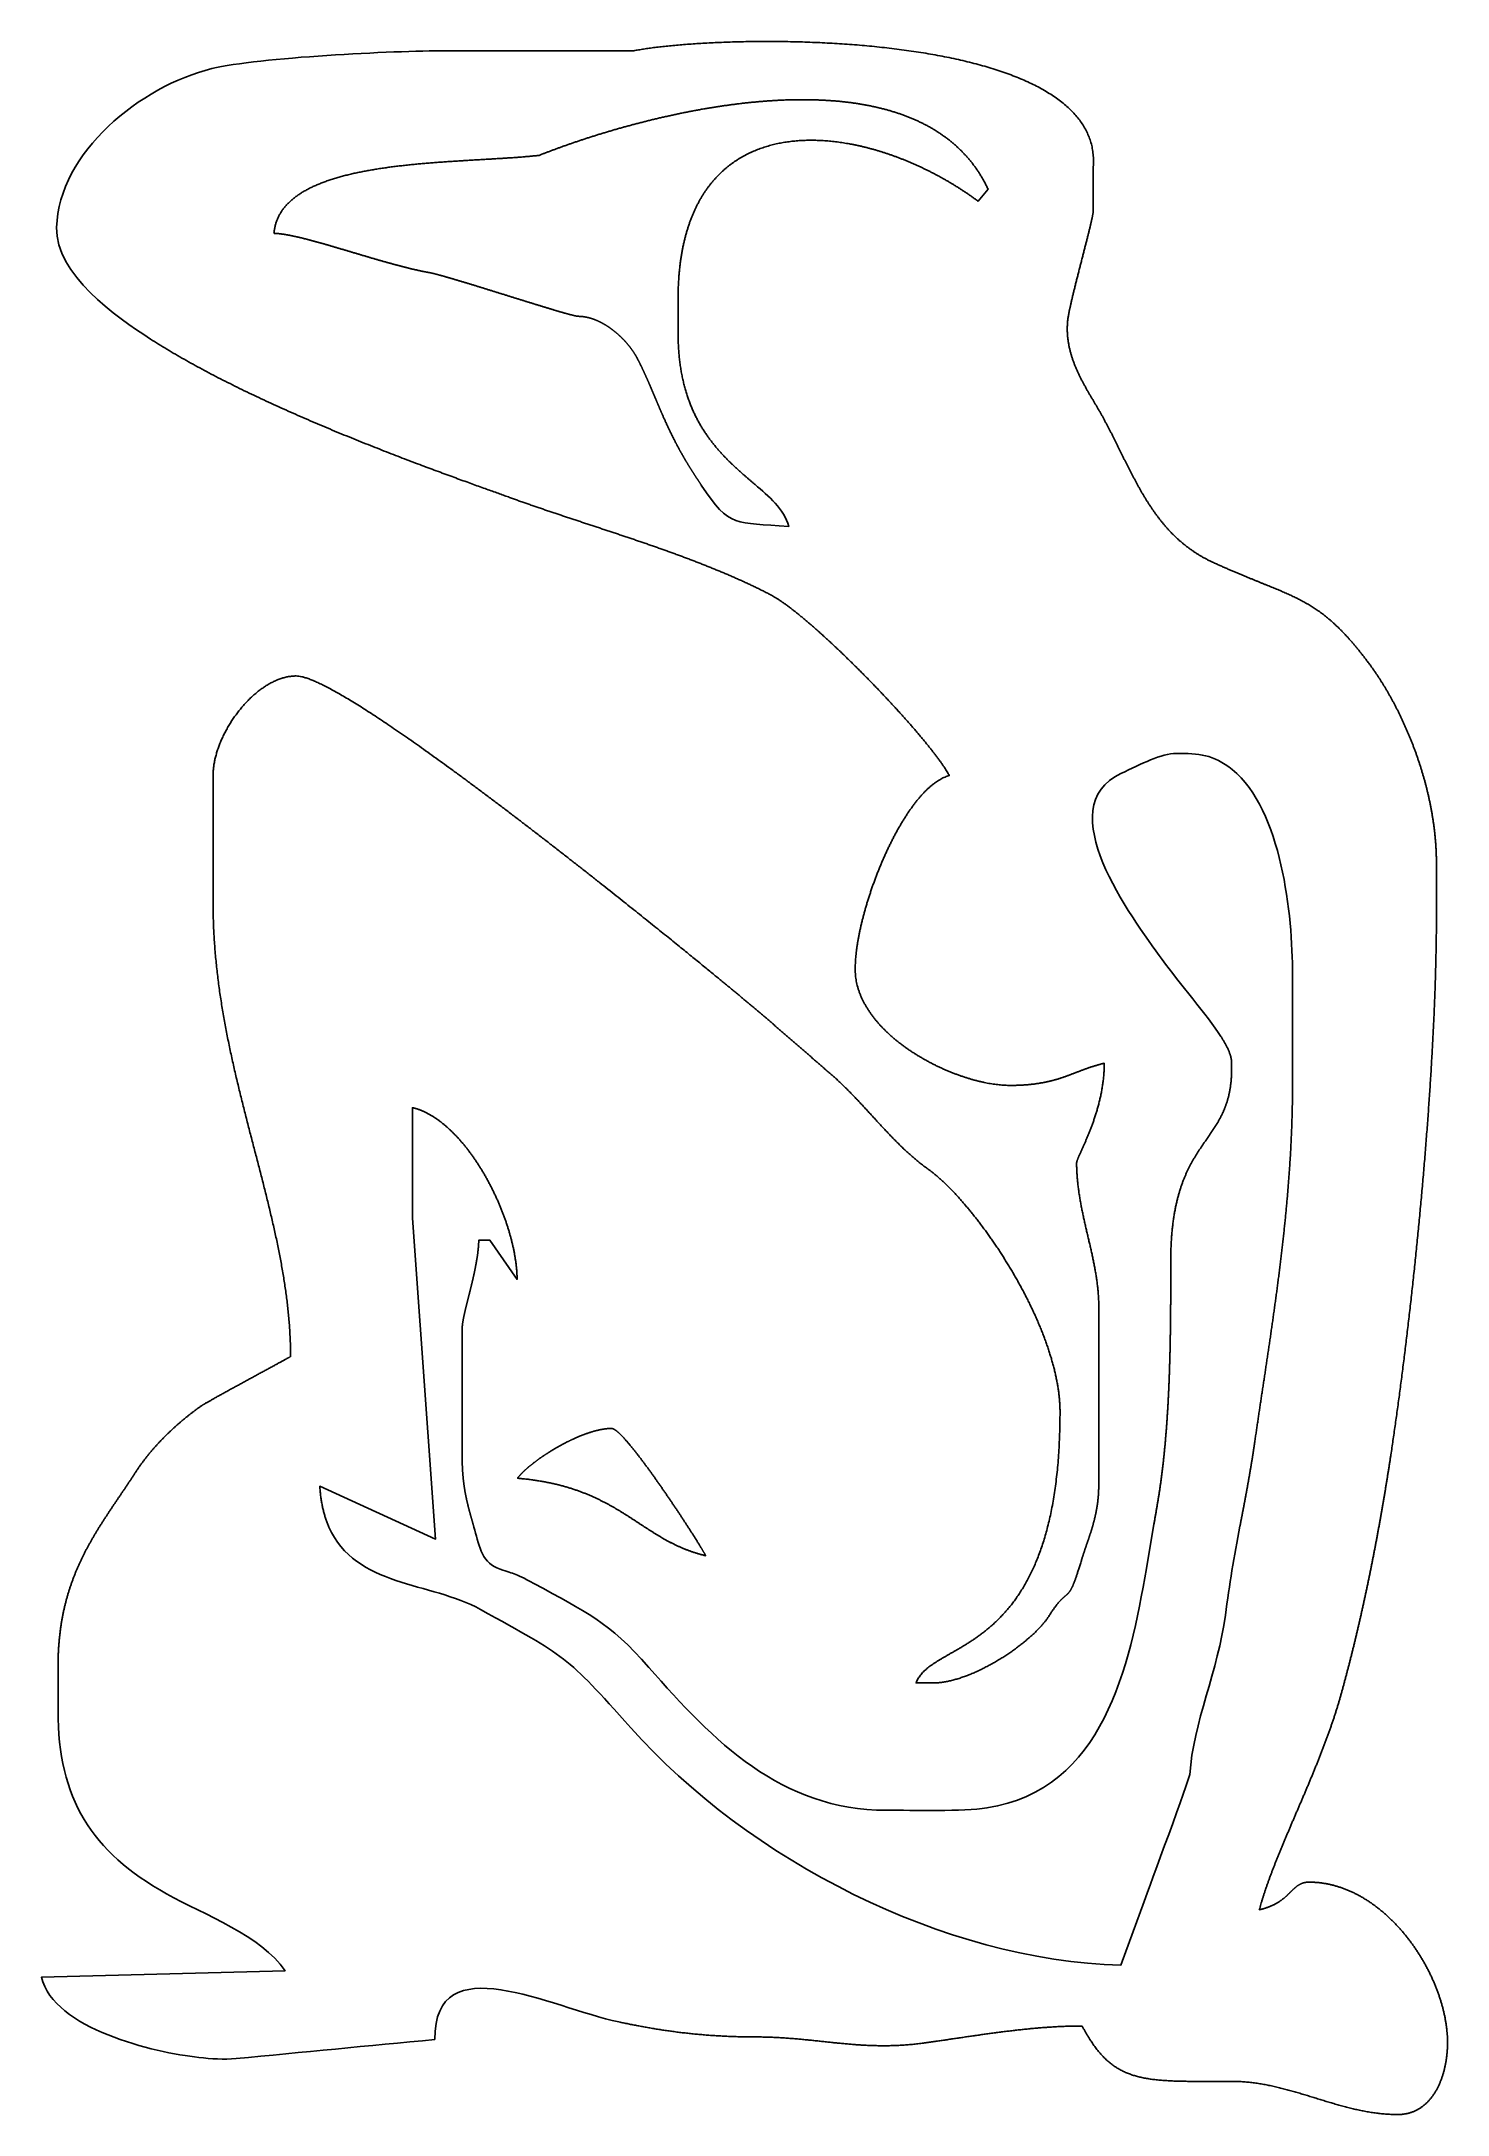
# Model space of a CAD drawing. Header units: millimetres. Extents: x -1274 to -731, y -245 to 556.
import ezdxf

# ---------------------------------------------------------------- set-up
doc = ezdxf.new("R2010")
doc.units = ezdxf.units.MM
doc.header["$MEASUREMENT"] = 0
doc.layers.add('Camada 1', color=7, linetype='Continuous')

msp = doc.modelspace()

# ---------------------------------------------------------------- linework, layer by layer
at = {"layer": 'Camada 1', "color": 252}
for points, knots in [([(-735.6876, 237.8023), (-735.6876, 238.2673), (-735.691, 238.7328), (-735.697, 239.1978), (-735.697, 239.1978), (-735.703, 239.6624), (-735.7124, 240.1279), (-735.7248, 240.5925), (-735.7248, 240.5925), (-735.7368, 241.0575), (-735.7527, 241.5221), (-735.7711, 241.9872), (-735.7711, 241.9872), (-735.789, 242.4514), (-735.8108, 242.9164), (-735.8348, 243.3806), (-735.8348, 243.3806), (-735.8592, 243.8443), (-735.8861, 244.3094), (-735.9161, 244.7727), (-735.9161, 244.7727), (-735.946, 245.2369), (-735.9794, 245.7006), (-736.0149, 246.164), (-736.0149, 246.164), (-736.0508, 246.6269), (-736.0898, 247.0902), (-736.1308, 247.5531), (-736.1308, 247.5531), (-736.1723, 248.016), (-736.2164, 248.4793), (-736.263, 248.9409), (-736.263, 248.9409), (-736.3097, 249.403), (-736.3593, 249.865), (-736.4115, 250.3262), (-736.4115, 250.3262), (-736.4637, 250.7874), (-736.5193, 251.2482), (-736.5766, 251.7085), (-736.5766, 251.7085), (-736.6344, 252.1688), (-736.6947, 252.6287), (-736.7576, 253.0882), (-736.7576, 253.0882), (-736.8205, 253.5473), (-736.8864, 254.0067), (-736.954, 254.4649), (-736.954, 254.4649), (-737.022, 254.9231), (-737.0922, 255.3813), (-737.1653, 255.8382), (-737.1653, 255.8382), (-737.238, 256.2951), (-737.3142, 256.7516), (-737.3921, 257.2077), (-737.3921, 257.2077), (-737.4703, 257.6633), (-737.5512, 258.1185), (-737.6338, 258.5733), (-737.6338, 258.5733), (-737.7163, 259.0272), (-737.8019, 259.4819), (-737.8892, 259.9346), (-737.8892, 259.9346), (-737.9769, 260.3872), (-738.0667, 260.8403), (-738.1587, 261.2912), (-738.1587, 261.2912), (-738.2507, 261.743), (-738.3457, 262.1939), (-738.4423, 262.6435), (-738.4423, 262.6435), (-738.539, 263.0932), (-738.6383, 263.5424), (-738.7393, 263.9903), (-738.7393, 263.9903), (-738.8402, 264.4382), (-738.9442, 264.8861), (-739.0494, 265.3324), (-739.0494, 265.3324), (-739.1551, 265.7786), (-739.2625, 266.2239), (-739.3724, 266.6684), (-739.3724, 266.6684), (-739.4824, 267.1129), (-739.5945, 267.5566), (-739.7083, 267.999), (-739.7083, 267.999), (-739.8225, 268.4413), (-739.9384, 268.8824), (-740.0565, 269.3226), (-740.0565, 269.3226), (-740.1746, 269.7628), (-740.2948, 270.2022), (-740.4163, 270.6394), (-740.4163, 270.6394), (-740.5378, 271.0775), (-740.6623, 271.5143), (-740.7881, 271.9503), (-740.7881, 271.9503), (-740.9139, 272.3854), (-741.0418, 272.8209), (-741.1714, 273.2538), (-741.1714, 273.2538), (-741.301, 273.6868), (-741.4328, 274.1189), (-741.5658, 274.5497), (-741.5658, 274.5497), (-741.6993, 274.9805), (-741.8345, 275.4109), (-741.9714, 275.8387), (-741.9714, 275.8387), (-742.1083, 276.267), (-742.2474, 276.6935), (-742.3877, 277.1192), (-742.3877, 277.1192), (-742.528, 277.5449), (-742.6705, 277.9693), (-742.8142, 278.3919), (-742.8142, 278.3919), (-742.9575, 278.8142), (-743.1034, 279.236), (-743.2502, 279.6557), (-743.2502, 279.6557), (-743.3973, 280.0754), (-743.5462, 280.4942), (-743.696, 280.9109), (-743.696, 280.9109), (-743.8461, 281.3276), (-743.998, 281.743), (-744.1512, 282.1567), (-744.1512, 282.1567), (-744.3043, 282.5704), (-744.4592, 282.9833), (-744.6153, 283.3936), (-744.6153, 283.3936), (-744.7715, 283.8043), (-744.9294, 284.2137), (-745.0885, 284.621), (-745.0885, 284.621), (-745.2477, 285.0283), (-745.4089, 285.4347), (-745.5707, 285.8381), (-745.5707, 285.8381), (-745.7324, 286.242), (-745.8962, 286.645), (-746.0605, 287.0454), (-746.0605, 287.0454), (-746.2252, 287.4459), (-746.3916, 287.8454), (-746.5585, 288.2425), (-746.5585, 288.2425), (-746.7258, 288.6395), (-746.8943, 289.0356), (-747.0642, 289.4292), (-747.0642, 289.4292), (-747.2336, 289.8228), (-747.4056, 290.2147), (-747.5771, 290.604), (-747.5771, 290.604), (-747.7491, 290.9933), (-747.9224, 291.3818), (-748.0969, 291.7677), (-748.0969, 291.7677), (-748.271, 292.1536), (-748.4477, 292.5382), (-748.624, 292.9198), (-748.624, 292.9198), (-748.8007, 293.3018), (-748.9787, 293.6817), (-749.1575, 294.0604), (-749.1575, 294.0604), (-749.3363, 294.4381), (-749.5164, 294.8146), (-749.697, 295.1885), (-749.697, 295.1885), (-749.8779, 295.5624), (-750.0597, 295.9342), (-750.2424, 296.3043), (-750.2424, 296.3043), (-750.4251, 296.6739), (-750.6091, 297.0422), (-750.7935, 297.4076), (-750.7935, 297.4076), (-750.9783, 297.773), (-751.1639, 298.1366), (-751.35, 298.4977), (-751.35, 298.4977), (-751.5361, 298.8588), (-751.724, 299.2181), (-751.9113, 299.5745), (-751.9113, 299.5745), (-752.0992, 299.9309), (-752.2883, 300.2851), (-752.4773, 300.6372), (-752.4773, 300.6372), (-752.6669, 300.9893), (-752.8573, 301.3401), (-753.0481, 301.6871), (-753.0481, 301.6871), (-753.2389, 302.0345), (-753.4305, 302.3797), (-753.6226, 302.7224), (-753.6226, 302.7224), (-753.8147, 303.0655), (-754.0085, 303.406), (-754.2015, 303.7436), (-754.2015, 303.7436), (-754.3948, 304.0811), (-754.5891, 304.417), (-754.7833, 304.7494), (-754.7833, 304.7494), (-754.9775, 305.0827), (-755.1735, 305.4138), (-755.369, 305.7411), (-755.369, 305.7411), (-755.5645, 306.0688), (-755.7613, 306.3943), (-755.9576, 306.7174), (-755.9576, 306.7174), (-756.154, 307.0395), (-756.3517, 307.3608), (-756.5489, 307.6778), (-756.5489, 307.6778), (-756.7461, 307.9957), (-756.9442, 308.3105), (-757.1423, 308.6229), (-757.1423, 308.6229), (-757.3404, 308.9347), (-757.5393, 309.2449), (-757.7378, 309.5512), (-757.7378, 309.5512), (-757.9363, 309.8575), (-758.1361, 310.1621), (-758.3355, 310.4633), (-758.3355, 310.4633), (-758.5348, 310.7645), (-758.7346, 311.0636), (-758.9344, 311.3592), (-758.9344, 311.3592), (-759.1342, 311.6548), (-759.3348, 311.9479), (-759.5346, 312.2375), (-759.5346, 312.2375), (-759.7349, 312.5271), (-759.9355, 312.815), (-760.1361, 313.0991), (-760.1361, 313.0991), (-760.3364, 313.3836), (-760.5374, 313.6647), (-760.7381, 313.9432), (-760.7381, 313.9432), (-760.9387, 314.2217), (-761.1398, 314.4972), (-761.3405, 314.7697), (-761.3405, 314.7697), (-761.6566, 315.1984), (-761.9698, 315.6202), (-762.2808, 316.0348), (-762.2808, 316.0348), (-762.5918, 316.4494), (-762.9007, 316.8575), (-763.2066, 317.2575), (-763.2066, 317.2575), (-763.5125, 317.6584), (-763.8162, 318.0524), (-764.1179, 318.4396), (-764.1179, 318.4396), (-764.419, 318.8267), (-764.7194, 319.2071), (-765.0163, 319.581), (-765.0163, 319.581), (-765.3136, 319.9549), (-765.6092, 320.3224), (-765.9019, 320.6835), (-765.9019, 320.6835), (-766.1949, 321.0446), (-766.4863, 321.4005), (-766.7755, 321.7487), (-766.7755, 321.7487), (-767.0647, 322.0974), (-767.3526, 322.4401), (-767.6384, 322.7768), (-767.6384, 322.7768), (-767.9242, 323.1135), (-768.2087, 323.4446), (-768.4906, 323.7689), (-768.4906, 323.7689), (-768.7729, 324.0936), (-769.0536, 324.4128), (-769.333, 324.7259), (-769.333, 324.7259), (-769.6119, 325.0391), (-769.8904, 325.3475), (-770.1668, 325.6496), (-770.1668, 325.6496), (-770.4431, 325.9516), (-770.7182, 326.2485), (-770.992, 326.5403), (-770.992, 326.5403), (-771.2658, 326.8316), (-771.5388, 327.1187), (-771.81, 327.3998), (-771.81, 327.3998), (-772.0817, 327.6804), (-772.3521, 327.9572), (-772.6212, 328.228), (-772.6212, 328.228), (-772.8903, 328.4993), (-773.1589, 328.7658), (-773.4263, 329.0272), (-773.4263, 329.0272), (-773.6937, 329.2886), (-773.9611, 329.5457), (-774.2263, 329.7977), (-774.2263, 329.7977), (-774.492, 330.0497), (-774.7573, 330.2983), (-775.0212, 330.5408), (-775.0212, 330.5408), (-775.2852, 330.7838), (-775.5487, 331.023), (-775.8123, 331.2574), (-775.8123, 331.2574), (-776.0749, 331.4919), (-776.3385, 331.7225), (-776.6003, 331.9488), (-776.6003, 331.9488), (-776.8621, 332.1751), (-777.1244, 332.3971), (-777.3862, 332.6157), (-777.3862, 332.6157), (-777.648, 332.8344), (-777.9094, 333.0491), (-778.1704, 333.2596), (-778.1704, 333.2596), (-778.4314, 333.4705), (-778.6923, 333.678), (-778.9533, 333.8812), (-778.9533, 333.8812), (-779.2143, 334.0849), (-779.4761, 334.2851), (-779.7366, 334.4815), (-779.7366, 334.4815), (-779.9976, 334.6778), (-780.259, 334.8712), (-780.5204, 335.0616), (-780.5204, 335.0616), (-780.7818, 335.252), (-781.0441, 335.4393), (-781.3054, 335.6229), (-781.3054, 335.6229), (-781.5673, 335.8064), (-781.83, 335.9878), (-782.0922, 336.1658), (-782.0922, 336.1658), (-782.3549, 336.3438), (-782.6184, 336.52), (-782.882, 336.6924), (-782.882, 336.6924), (-783.1455, 336.8648), (-783.4103, 337.0351), (-783.6751, 337.2024), (-783.6751, 337.2024), (-783.94, 337.3697), (-784.2065, 337.5352), (-784.4726, 337.6978), (-784.4726, 337.6978), (-784.7391, 337.8604), (-785.0061, 338.0208), (-785.2743, 338.1791), (-785.2743, 338.1791), (-785.5426, 338.3374), (-785.8125, 338.494), (-786.0825, 338.648), (-786.0825, 338.648), (-786.3528, 338.802), (-786.6245, 338.9547), (-786.897, 339.1049), (-786.897, 339.1049), (-787.1696, 339.2555), (-787.4438, 339.4048), (-787.7184, 339.5511), (-787.7184, 339.5511), (-787.9931, 339.6979), (-788.2699, 339.8433), (-788.5476, 339.9875), (-788.5476, 339.9875), (-788.8252, 340.1312), (-789.105, 340.2746), (-789.3852, 340.4157), (-789.3852, 340.4157), (-789.6659, 340.5569), (-789.9482, 340.6972), (-790.2323, 340.8363), (-790.2323, 340.8363), (-790.5164, 340.9753), (-790.8026, 341.1135), (-791.0892, 341.2504), (-791.0892, 341.2504), (-791.3763, 341.3873), (-791.6655, 341.5238), (-791.9568, 341.659), (-791.9568, 341.659), (-792.2478, 341.7942), (-792.5417, 341.9294), (-792.8364, 342.0633), (-792.8364, 342.0633), (-793.1316, 342.1972), (-793.429, 342.3311), (-793.7284, 342.4641), (-793.7284, 342.4641), (-794.027, 342.5972), (-794.3291, 342.7302), (-794.6328, 342.8629), (-794.6328, 342.8629), (-794.9366, 342.9955), (-795.2429, 343.1281), (-795.5514, 343.2603), (-795.5514, 343.2603), (-795.8598, 343.3925), (-796.1708, 343.5251), (-796.484, 343.6573), (-796.484, 343.6573), (-796.7976, 343.7895), (-797.1138, 343.9221), (-797.4321, 344.0552), (-797.4321, 344.0552), (-797.7503, 344.1878), (-798.0716, 344.3221), (-798.3955, 344.4552), (-798.3955, 344.4552), (-798.7194, 344.5887), (-799.0462, 344.7234), (-799.3756, 344.8578), (-799.3756, 344.8578), (-799.705, 344.9925), (-800.0383, 345.1286), (-800.3733, 345.2646), (-800.3733, 345.2646), (-800.7087, 345.4007), (-801.0471, 345.5384), (-801.3889, 345.6766), (-801.3889, 345.6766), (-801.7308, 345.8148), (-802.0756, 345.9547), (-802.4234, 346.0946), (-802.4234, 346.0946), (-802.7712, 346.2349), (-803.1229, 346.3765), (-803.4776, 346.5194), (-803.4776, 346.5194), (-803.8322, 346.6623), (-804.1903, 346.8073), (-804.5518, 346.9528), (-804.5518, 346.9528), (-804.9133, 347.0982), (-805.2787, 347.2463), (-805.6466, 347.3952), (-805.6466, 347.3952), (-806.0154, 347.5445), (-806.388, 347.6955), (-806.7636, 347.8482), (-806.7636, 347.8482), (-807.1397, 348.0009), (-807.5196, 348.1554), (-807.9029, 348.312), (-807.9029, 348.312), (-808.2867, 348.4686), (-808.6738, 348.6281), (-809.0653, 348.7886), (-809.0653, 348.7886), (-809.4567, 348.9494), (-809.8529, 349.1128), (-810.2521, 349.2784), (-810.2521, 349.2784), (-810.6521, 349.444), (-811.0559, 349.6125), (-811.4632, 349.7828), (-811.4632, 349.7828), (-811.8709, 349.9535), (-812.2829, 350.1263), (-812.6996, 350.3026), (-812.6996, 350.3026), (-813.1163, 350.4789), (-813.5377, 350.6577), (-813.9625, 350.8391), (-813.9625, 350.8391), (-814.3878, 351.0205), (-814.8173, 351.2057), (-815.2515, 351.3931), (-815.2515, 351.3931), (-815.6858, 351.5809), (-816.1251, 351.7717), (-816.5688, 351.966), (-816.5688, 351.966), (-817.0124, 352.1602), (-817.4608, 352.3583), (-817.9138, 352.5589), (-817.9138, 352.5589), (-818.3669, 352.7596), (-818.8255, 352.9641), (-819.288, 353.172), (-819.288, 353.172), (-819.7509, 353.3799), (-820.2189, 353.5921), (-820.6921, 353.8073), (-820.6921, 353.8073), (-821.1648, 354.0225), (-821.6436, 354.242), (-822.127, 354.4653), (-822.127, 354.4653), (-822.5103, 354.6424), (-822.8902, 354.8229), (-823.265, 355.0069), (-823.265, 355.0069), (-823.6398, 355.1904), (-824.0107, 355.3782), (-824.3769, 355.5686), (-824.3769, 355.5686), (-824.7435, 355.759), (-825.1063, 355.9532), (-825.464, 356.15), (-825.464, 356.15), (-825.8225, 356.3473), (-826.1772, 356.5479), (-826.5267, 356.7511), (-826.5267, 356.7511), (-826.8766, 356.9543), (-827.2232, 357.161), (-827.565, 357.3706), (-827.565, 357.3706), (-827.9073, 357.5802), (-828.2461, 357.7937), (-828.5802, 358.0093), (-828.5802, 358.0093), (-828.9148, 358.2249), (-829.2459, 358.444), (-829.5727, 358.6656), (-829.5727, 358.6656), (-829.8996, 358.8872), (-830.223, 359.1127), (-830.5422, 359.3398), (-830.5422, 359.3398), (-830.8613, 359.5674), (-831.1775, 359.798), (-831.4898, 360.0312), (-831.4898, 360.0312), (-831.8021, 360.2644), (-832.1114, 360.5005), (-832.4169, 360.7392), (-832.4169, 360.7392), (-832.7223, 360.9784), (-833.0248, 361.2201), (-833.323, 361.4644), (-833.323, 361.4644), (-833.6216, 361.7087), (-833.9172, 361.9559), (-834.2086, 362.2054), (-834.2086, 362.2054), (-834.5004, 362.4548), (-834.7891, 362.7076), (-835.0749, 362.9622), (-835.0749, 362.9622), (-835.3598, 363.2167), (-835.6426, 363.4747), (-835.922, 363.7344), (-835.922, 363.7344), (-836.2014, 363.9945), (-836.4777, 364.2568), (-836.7507, 364.5216), (-836.7507, 364.5216), (-837.0241, 364.7864), (-837.2944, 365.0538), (-837.5614, 365.3233), (-837.5614, 365.3233), (-837.8288, 365.5928), (-838.0932, 365.8645), (-838.3546, 366.1387), (-838.3546, 366.1387), (-838.616, 366.413), (-838.8752, 366.6902), (-839.1311, 366.9687), (-839.1311, 366.9687), (-839.3869, 367.2476), (-839.6402, 367.5287), (-839.8909, 367.8119), (-839.8909, 367.8119), (-840.1416, 368.0951), (-840.3901, 368.3805), (-840.6353, 368.668), (-840.6353, 368.668), (-840.8808, 368.9551), (-841.1234, 369.2451), (-841.3638, 369.5365), (-841.3638, 369.5365), (-841.6043, 369.8278), (-841.8426, 370.1217), (-842.0783, 370.4173), (-842.0783, 370.4173), (-842.314, 370.713), (-842.5476, 371.0107), (-842.7786, 371.3102), (-842.7786, 371.3102), (-843.0097, 371.6097), (-843.2385, 371.9113), (-843.4649, 372.2137), (-843.4649, 372.2137), (-843.6912, 372.5166), (-843.9158, 372.8221), (-844.1378, 373.1284), (-844.1378, 373.1284), (-844.3599, 373.4356), (-844.5806, 373.744), (-844.7988, 374.0542), (-844.7988, 374.0542), (-845.017, 374.3644), (-845.2339, 374.6763), (-845.4482, 374.9903), (-845.4482, 374.9903), (-845.6626, 375.3034), (-845.8752, 375.6192), (-846.0857, 375.9358), (-846.0857, 375.9358), (-846.2962, 376.2523), (-846.5049, 376.5706), (-846.712, 376.8906), (-846.712, 376.8906), (-846.9191, 377.2107), (-847.1248, 377.5324), (-847.3285, 377.855), (-847.3285, 377.855), (-847.5321, 378.1775), (-847.7345, 378.5022), (-847.9351, 378.8278), (-847.9351, 378.8278), (-848.1353, 379.1534), (-848.3356, 379.4807), (-848.5324, 379.8084), (-848.5324, 379.8084), (-848.7296, 380.1361), (-848.926, 380.4659), (-849.1206, 380.7971), (-849.1206, 380.7971), (-849.3153, 381.1282), (-849.5091, 381.4606), (-849.7007, 381.7934), (-849.7007, 381.7934), (-849.8928, 382.1263), (-850.0841, 382.4613), (-850.2736, 382.7967), (-850.2736, 382.7967), (-850.4631, 383.1321), (-850.6526, 383.4688), (-850.8396, 383.8063), (-850.8396, 383.8063), (-851.027, 384.1439), (-851.2135, 384.4827), (-851.3987, 384.8224), (-851.3987, 384.8224), (-851.584, 385.1621), (-851.7684, 385.5031), (-851.9519, 385.8445), (-851.9519, 385.8445), (-852.135, 386.1863), (-852.3181, 386.5285), (-852.4999, 386.8721), (-852.4999, 386.8721), (-852.6818, 387.2156), (-852.8632, 387.56), (-853.0433, 387.9044), (-853.0433, 387.9044), (-853.2234, 388.2492), (-853.4031, 388.5949), (-853.5819, 388.9414), (-853.5819, 388.9414), (-853.7607, 389.288), (-853.9391, 389.6358), (-854.1167, 389.9832), (-854.1167, 389.9832), (-854.2942, 390.331), (-854.4718, 390.6797), (-854.6485, 391.0288), (-854.6485, 391.0288), (-854.8251, 391.3779), (-855.0018, 391.7274), (-855.1777, 392.0773), (-855.1777, 392.0773), (-855.3535, 392.4273), (-855.5293, 392.7785), (-855.7043, 393.1293), (-855.7043, 393.1293), (-855.8793, 393.4806), (-856.0551, 393.8322), (-856.2297, 394.1839), (-856.2297, 394.1839), (-856.4046, 394.5356), (-856.5796, 394.8885), (-856.7542, 395.2411), (-856.7542, 395.2411), (-856.9287, 395.594), (-857.1037, 395.9474), (-857.2778, 396.2999), (-857.2778, 396.2999), (-857.4519, 396.6529), (-857.6269, 397.0062), (-857.8015, 397.36), (-857.8015, 397.36), (-857.976, 397.713), (-858.1514, 398.0676), (-858.326, 398.4215), (-858.326, 398.4215), (-858.501, 398.7753), (-858.6764, 399.1295), (-858.8518, 399.4837), (-858.8518, 399.4837), (-859.0272, 399.838), (-859.203, 400.1926), (-859.3788, 400.546), (-859.3788, 400.546), (-859.5547, 400.8998), (-859.7314, 401.2545), (-859.908, 401.6083), (-859.908, 401.6083), (-860.0847, 401.9625), (-860.2631, 402.3167), (-860.4407, 402.6705), (-860.4407, 402.6705), (-860.6187, 403.0243), (-860.7971, 403.3777), (-860.9763, 403.7315), (-860.9763, 403.7315), (-861.1556, 404.0853), (-861.3361, 404.4387), (-861.5158, 404.7912), (-861.5158, 404.7912), (-861.6959, 405.1438), (-861.8777, 405.4967), (-862.0595, 405.8492), (-862.0595, 405.8492), (-862.2414, 406.2013), (-862.4245, 406.5538), (-862.608, 406.9051), (-862.608, 406.9051), (-862.792, 407.2563), (-862.9768, 407.608), (-863.1625, 407.9588), (-863.1625, 407.9588), (-863.3481, 408.3096), (-863.5355, 408.6604), (-863.7229, 409.0095), (-863.7229, 409.0095), (-863.9103, 409.3586), (-864.0994, 409.7082), (-864.2893, 410.0564), (-864.2893, 410.0564), (-864.4793, 410.4051), (-864.6714, 410.7533), (-864.8639, 411.1007), (-864.8639, 411.1007), (-865.0568, 411.4481), (-865.2506, 411.795), (-865.4457, 412.1407), (-865.4457, 412.1407), (-865.6408, 412.4868), (-865.838, 412.8317), (-866.0361, 413.176), (-866.0361, 413.176), (-866.1255, 413.3322), (-866.2162, 413.4888), (-866.3074, 413.6454), (-866.3074, 413.6454), (-866.398, 413.8019), (-866.49, 413.9598), (-866.5824, 414.1177), (-866.5824, 414.1177), (-866.6748, 414.276), (-866.7681, 414.4347), (-866.8614, 414.5938), (-866.8614, 414.5938), (-866.9551, 414.753), (-867.0496, 414.9134), (-867.1437, 415.0734), (-867.1437, 415.0734), (-867.2383, 415.2334), (-867.3341, 415.3947), (-867.4295, 415.5564), (-867.4295, 415.5564), (-867.5249, 415.7177), (-867.6212, 415.8807), (-867.7174, 416.0429), (-867.7174, 416.0429), (-867.8137, 416.2054), (-867.9108, 416.3693), (-868.0079, 416.5327), (-868.0079, 416.5327), (-868.105, 416.6966), (-868.203, 416.8613), (-868.3006, 417.026), (-868.3006, 417.026), (-868.3981, 417.1907), (-868.4969, 417.3563), (-868.5949, 417.5223), (-868.5949, 417.5223), (-868.6933, 417.6882), (-868.7921, 417.8559), (-868.8905, 418.0228), (-868.8905, 418.0228), (-868.9893, 418.1896), (-869.0882, 418.3582), (-869.1874, 418.5268), (-869.1874, 418.5268), (-869.2867, 418.6953), (-869.3864, 418.8647), (-869.4852, 419.0342), (-869.4852, 419.0342), (-869.5844, 419.2036), (-869.6841, 419.3738), (-869.7834, 419.545), (-869.7834, 419.545), (-869.8826, 419.7157), (-869.9823, 419.8872), (-870.0811, 420.0592), (-870.0811, 420.0592), (-870.1804, 420.2312), (-870.2796, 420.404), (-870.3789, 420.5773), (-870.3789, 420.5773), (-870.4782, 420.7506), (-870.5778, 420.9243), (-870.6762, 421.0984), (-870.6762, 421.0984), (-870.7751, 421.2725), (-870.8743, 421.4475), (-870.9727, 421.6229), (-870.9727, 421.6229), (-871.0711, 421.7979), (-871.1695, 421.975), (-871.2675, 422.1512), (-871.2675, 422.1512), (-871.3654, 422.3275), (-871.4634, 422.505), (-871.561, 422.683), (-871.561, 422.683), (-871.6585, 422.8606), (-871.7556, 423.0394), (-871.8523, 423.2182), (-871.8523, 423.2182), (-871.949, 423.397), (-872.0461, 423.5767), (-872.1415, 423.7568), (-872.1415, 423.7568), (-872.2373, 423.937), (-872.3336, 424.1184), (-872.4281, 424.2993), (-872.4281, 424.2993), (-872.5231, 424.4803), (-872.6181, 424.6625), (-872.7122, 424.8452), (-872.7122, 424.8452), (-872.8063, 425.0279), (-872.9005, 425.2114), (-872.9929, 425.395), (-872.9929, 425.395), (-873.0857, 425.5785), (-873.1781, 425.7629), (-873.2697, 425.9481), (-873.2697, 425.9481), (-873.3612, 426.1334), (-873.4528, 426.319), (-873.5426, 426.5047), (-873.5426, 426.5047), (-873.6329, 426.6904), (-873.7232, 426.8773), (-873.8117, 427.0647), (-873.8117, 427.0647), (-873.9007, 427.2521), (-873.9888, 427.4408), (-874.0757, 427.6286), (-874.0757, 427.6286), (-874.1625, 427.8173), (-874.2489, 428.0064), (-874.3345, 428.1959), (-874.3345, 428.1959), (-874.4201, 428.3854), (-874.5048, 428.5758), (-874.5886, 428.7666), (-874.5886, 428.7666), (-874.6725, 428.9574), (-874.7559, 429.1491), (-874.8376, 429.3412), (-874.8376, 429.3412), (-874.9193, 429.5328), (-875.0002, 429.7266), (-875.0798, 429.9191), (-875.0798, 429.9191), (-875.1593, 430.1121), (-875.2385, 430.3063), (-875.3159, 430.5005), (-875.3159, 430.5005), (-875.3934, 430.6943), (-875.4704, 430.8899), (-875.5457, 431.0858), (-875.5457, 431.0858), (-875.6214, 431.2813), (-875.6954, 431.4777), (-875.7685, 431.6749), (-875.7685, 431.6749), (-875.8417, 431.8721), (-875.9136, 432.0698), (-875.9837, 432.2674), (-875.9837, 432.2674), (-876.0543, 432.4651), (-876.1232, 432.664), (-876.1912, 432.8634), (-876.1912, 432.8634), (-876.2593, 433.0627), (-876.326, 433.2625), (-876.391, 433.4628), (-876.391, 433.4628), (-876.4565, 433.663), (-876.5207, 433.8645), (-876.5831, 434.066), (-876.5831, 434.066), (-876.6456, 434.2675), (-876.7072, 434.4703), (-876.7662, 434.6731), (-876.7662, 434.6731), (-876.8257, 434.8758), (-876.8839, 435.0799), (-876.9403, 435.2835), (-876.9403, 435.2835), (-876.9968, 435.4876), (-877.0524, 435.6925), (-877.1055, 435.8979), (-877.1055, 435.8979), (-877.159, 436.1028), (-877.2107, 436.309), (-877.2608, 436.5157), (-877.2608, 436.5157), (-877.3108, 436.7219), (-877.36, 436.9294), (-877.4062, 437.1369), (-877.4062, 437.1369), (-877.4529, 437.3443), (-877.4982, 437.5527), (-877.5414, 437.7619), (-877.5414, 437.7619), (-877.5846, 437.9707), (-877.6266, 438.1807), (-877.6659, 438.3908), (-877.6659, 438.3908), (-877.7057, 438.6009), (-877.7438, 438.8113), (-877.7797, 439.0231), (-877.7797, 439.0231), (-877.8157, 439.234), (-877.8503, 439.4466), (-877.882, 439.6588), (-877.882, 439.6588), (-877.9141, 439.8715), (-877.9444, 440.0845), (-877.9727, 440.2984), (-877.9727, 440.2984), (-878.0009, 440.5123), (-878.0274, 440.7275), (-878.0514, 440.9419), (-878.0514, 440.9419), (-878.0753, 441.1571), (-878.098, 441.3731), (-878.1181, 441.5892), (-878.1181, 441.5892), (-878.1382, 441.8052), (-878.1571, 442.0225), (-878.1725, 442.2399), (-878.1725, 442.2399), (-878.1883, 442.4572), (-878.2016, 442.6754), (-878.2131, 442.894), (-878.2131, 442.894), (-878.2242, 443.1126), (-878.2345, 443.3329), (-878.2413, 443.5524), (-878.2413, 443.5524), (-878.2482, 443.7723), (-878.2529, 443.9931), (-878.2555, 444.2143), (-878.2555, 444.2143), (-878.258, 444.4354), (-878.258, 444.6579), (-878.2563, 444.8799), (-878.2563, 444.8799), (-878.2542, 445.102), (-878.2495, 445.3257), (-878.2426, 445.549), (-878.2426, 445.549), (-878.2358, 445.7728), (-878.2259, 445.9974), (-878.2144, 446.222), (-878.2144, 446.222), (-878.2028, 446.447), (-878.1879, 446.6729), (-878.1712, 446.8988), (-878.1712, 446.8988), (-878.1541, 447.1247), (-878.1344, 447.3523), (-878.1126, 447.579), (-878.1126, 447.579), (-878.0907, 447.8066), (-878.0655, 448.0347), (-878.0386, 448.2631), (-878.0386, 448.2631), (-878.0112, 448.4916), (-877.9808, 448.7213), (-877.9487, 448.9511), (-877.9487, 448.9511), (-877.9162, 449.1808), (-877.8807, 449.4118), (-877.8426, 449.6424), (-877.8426, 449.6424), (-877.8045, 449.8739), (-877.763, 450.1057), (-877.7194, 450.338), (-877.7194, 450.338), (-877.692, 450.4848), (-877.6625, 450.6358), (-877.6321, 450.7911), (-877.6321, 450.7911), (-877.6018, 450.946), (-877.5697, 451.1064), (-877.5367, 451.2694), (-877.5367, 451.2694), (-877.5038, 451.4328), (-877.4687, 451.601), (-877.4332, 451.7725), (-877.4332, 451.7725), (-877.3973, 451.9441), (-877.3596, 452.1199), (-877.3215, 452.2996), (-877.3215, 452.2996), (-877.283, 452.4784), (-877.2437, 452.6619), (-877.203, 452.8485), (-877.203, 452.8485), (-877.1624, 453.0354), (-877.1196, 453.2262), (-877.0768, 453.42), (-877.0768, 453.42), (-877.0336, 453.6138), (-876.9891, 453.8115), (-876.9438, 454.0121), (-876.9438, 454.0121), (-876.8984, 454.2128), (-876.8518, 454.4173), (-876.8047, 454.6239), (-876.8047, 454.6239), (-876.7577, 454.831), (-876.7085, 455.0415), (-876.6593, 455.2545), (-876.6593, 455.2545), (-876.6096, 455.4676), (-876.5587, 455.6845), (-876.5078, 455.9031), (-876.5078, 455.9031), (-876.4565, 456.1217), (-876.4039, 456.3433), (-876.3508, 456.5679), (-876.3508, 456.5679), (-876.2978, 456.7921), (-876.2434, 457.0197), (-876.1887, 457.249), (-876.1887, 457.249), (-876.1339, 457.4783), (-876.0783, 457.7106), (-876.0218, 457.9442), (-876.0218, 457.9442), (-875.9653, 458.1787), (-875.9072, 458.4157), (-875.8494, 458.654), (-875.8494, 458.654), (-875.7917, 458.8923), (-875.7326, 459.1336), (-875.6731, 459.3766), (-875.6731, 459.3766), (-875.6137, 459.6196), (-875.5534, 459.8647), (-875.493, 460.1107), (-875.493, 460.1107), (-875.4323, 460.3571), (-875.3711, 460.6057), (-875.3091, 460.8555), (-875.3091, 460.8555), (-875.2475, 461.1054), (-875.1846, 461.3578), (-875.1217, 461.6106), (-875.1217, 461.6106), (-875.0592, 461.8639), (-874.9951, 462.1184), (-874.9313, 462.3747), (-874.9313, 462.3747), (-874.8676, 462.6305), (-874.8025, 462.8889), (-874.7379, 463.1469), (-874.7379, 463.1469), (-874.6733, 463.4057), (-874.6079, 463.6654), (-874.5424, 463.926), (-874.5424, 463.926), (-874.477, 464.1865), (-874.4107, 464.4492), (-874.3448, 464.711), (-874.3448, 464.711), (-874.2789, 464.9733), (-874.2121, 465.2372), (-874.145, 465.5012), (-874.145, 465.5012), (-874.0782, 465.7652), (-874.0106, 466.03), (-873.9435, 466.2952), (-873.9435, 466.2952), (-873.8763, 466.5605), (-873.8083, 466.8262), (-873.7411, 467.0923), (-873.7411, 467.0923), (-873.6735, 467.3584), (-873.6055, 467.6253), (-873.5379, 467.8918), (-873.5379, 467.8918), (-873.4703, 468.158), (-873.4023, 468.4253), (-873.3343, 468.6919), (-873.3343, 468.6919), (-873.2667, 468.9584), (-873.1978, 469.2258), (-873.1302, 469.4919), (-873.1302, 469.4919), (-873.0622, 469.758), (-872.9937, 470.0249), (-872.9261, 470.2911), (-872.9261, 470.2911), (-872.8581, 470.5572), (-872.7901, 470.8245), (-872.7225, 471.0894), (-872.7225, 471.0894), (-872.6549, 471.3546), (-872.5869, 471.6203), (-872.5193, 471.8842), (-872.5193, 471.8842), (-872.4517, 472.1486), (-872.3837, 472.4126), (-872.3169, 472.6749), (-872.3169, 472.6749), (-872.2502, 472.9375), (-872.183, 473.1998), (-872.1163, 473.4608), (-872.1163, 473.4608), (-872.0495, 473.7217), (-871.9828, 473.9823), (-871.9169, 474.2407), (-871.9169, 474.2407), (-871.851, 474.4995), (-871.7847, 474.7575), (-871.7197, 475.0142), (-871.7197, 475.0142), (-871.6547, 475.2704), (-871.5892, 475.5267), (-871.525, 475.78), (-871.525, 475.78), (-871.4604, 476.0332), (-871.3962, 476.2865), (-871.3329, 476.5368), (-871.3329, 476.5368), (-871.2692, 476.7879), (-871.2054, 477.0373), (-871.143, 477.2842), (-871.143, 477.2842), (-871.0805, 477.5314), (-871.0181, 477.7774), (-870.9565, 478.0209), (-870.9565, 478.0209), (-870.8953, 478.2643), (-870.8337, 478.506), (-870.7733, 478.7456), (-870.7733, 478.7456), (-870.713, 478.9852), (-870.6531, 479.223), (-870.5941, 479.4579), (-870.5941, 479.4579), (-870.5355, 479.6928), (-870.4764, 479.9259), (-870.4191, 480.1561), (-870.4191, 480.1561), (-870.3618, 480.3863), (-870.3049, 480.6147), (-870.2488, 480.8398), (-870.2488, 480.8398), (-870.1928, 481.0652), (-870.1368, 481.2885), (-870.0824, 481.508), (-870.0824, 481.508), (-870.0281, 481.7283), (-869.9738, 481.9457), (-869.9216, 482.1596), (-869.9216, 482.1596), (-869.8689, 482.3739), (-869.8163, 482.5857), (-869.7658, 482.7936), (-869.7658, 482.7936), (-869.7149, 483.0015), (-869.6649, 483.2069), (-869.6157, 483.4088), (-869.6157, 483.4088), (-869.5665, 483.6107), (-869.5186, 483.8101), (-869.4719, 484.0048), (-869.4719, 484.0048), (-869.4253, 484.1998), (-869.3795, 484.3919), (-869.3346, 484.5802), (-869.3346, 484.5802), (-869.2897, 484.7684), (-869.2456, 484.9532), (-869.2033, 485.1338), (-869.2033, 485.1338), (-869.1609, 485.3143), (-869.1194, 485.4914), (-869.0792, 485.6647), (-869.0792, 485.6647), (-869.039, 485.838), (-869, 486.0074), (-868.9624, 486.1725), (-868.9624, 486.1725), (-868.9247, 486.3377), (-868.888, 486.4989), (-868.8529, 486.656), (-868.8529, 486.656), (-868.8178, 486.8121), (-868.7836, 486.9657), (-868.7515, 487.1137), (-868.7515, 487.1137), (-868.719, 487.2617), (-868.6877, 487.4059), (-868.6582, 487.545), (-868.6582, 487.545), (-868.6287, 487.6844), (-868.6, 487.82), (-868.5735, 487.9492), (-868.5735, 487.9492), (-868.547, 488.0789), (-868.5217, 488.2042), (-868.4978, 488.3244), (-868.4978, 488.3244), (-868.4738, 488.4447), (-868.4516, 488.5606), (-868.431, 488.6705), (-868.431, 488.6705), (-868.4105, 488.7809), (-868.3908, 488.8862), (-868.3737, 488.9863), (-868.3737, 488.9863), (-868.3562, 489.0864), (-868.3399, 489.1822), (-868.3258, 489.2712), (-868.3258, 489.2712), (-868.3117, 489.3606), (-868.2988, 489.4445), (-868.2881, 489.5232), (-868.2881, 489.5232), (-868.2775, 489.6019), (-868.268, 489.6751), (-868.2608, 489.7422), (-868.2608, 489.7422), (-868.2535, 489.8094), (-868.2479, 489.871), (-868.2445, 489.9266), (-868.2445, 489.9266), (-868.2407, 489.9822), (-868.2385, 490.0323), (-868.2385, 490.0764), (-868.2385, 490.0764), (-868.2385, 490.0764), (-868.2385, 507.1797), (-868.2385, 507.1797), (-868.2385, 507.1797), (-868.1722, 508.0143), (-868.1427, 508.8353), (-868.1478, 509.643), (-868.1478, 509.643), (-868.153, 510.4508), (-868.194, 511.2457), (-868.2685, 512.0273), (-868.2685, 512.0273), (-868.3433, 512.8085), (-868.4524, 513.5773), (-868.5949, 514.3332), (-868.5949, 514.3332), (-868.7374, 515.0892), (-868.9136, 515.8323), (-869.1215, 516.563), (-869.1215, 516.563), (-869.3299, 517.2933), (-869.5703, 518.0116), (-869.842, 518.7166), (-869.842, 518.7166), (-870.1136, 519.4225), (-870.4174, 520.116), (-870.7507, 520.7963), (-870.7507, 520.7963), (-871.0839, 521.4769), (-871.448, 522.146), (-871.8416, 522.8023), (-871.8416, 522.8023), (-872.2352, 523.4586), (-872.6587, 524.1029), (-873.1097, 524.7356), (-873.1097, 524.7356), (-873.561, 525.3679), (-874.0406, 525.9891), (-874.5476, 526.5979), (-874.5476, 526.5979), (-875.0545, 527.2071), (-875.5901, 527.8044), (-876.151, 528.3905), (-876.151, 528.3905), (-876.7123, 528.9762), (-877.3001, 529.5511), (-877.9132, 530.1137), (-877.9132, 530.1137), (-878.5263, 530.6767), (-879.1654, 531.229), (-879.829, 531.7694), (-879.829, 531.7694), (-880.4921, 532.3101), (-881.18, 532.8398), (-881.8915, 533.3583), (-881.8915, 533.3583), (-882.6029, 533.8768), (-883.3384, 534.3846), (-884.0965, 534.8813), (-884.0965, 534.8813), (-884.8537, 535.378), (-885.634, 535.8645), (-886.4362, 536.3398), (-886.4362, 536.3398), (-887.2379, 536.8151), (-888.0623, 537.281), (-888.9064, 537.7349), (-888.9064, 537.7349), (-889.7505, 538.1892), (-890.6156, 538.6333), (-891.5003, 539.0675), (-891.5003, 539.0675), (-892.385, 539.5018), (-893.2894, 539.9257), (-894.2122, 540.3394), (-894.2122, 540.3394), (-895.135, 540.7536), (-896.0771, 541.1574), (-897.0367, 541.5514), (-897.0367, 541.5514), (-897.9963, 541.9455), (-898.9738, 542.3301), (-899.9677, 542.7044), (-899.9677, 542.7044), (-900.961, 543.0787), (-901.972, 543.4437), (-902.9987, 543.7992), (-902.9987, 543.7992), (-904.0255, 544.1547), (-905.0681, 544.5012), (-906.1252, 544.8375), (-906.1252, 544.8375), (-907.1824, 545.1742), (-908.2545, 545.5023), (-909.3407, 545.8206), (-909.3407, 545.8206), (-910.4261, 546.1389), (-911.5264, 546.4491), (-912.6388, 546.749), (-912.6388, 546.749), (-913.7511, 547.0493), (-914.8771, 547.3411), (-916.0147, 547.6239), (-916.0147, 547.6239), (-917.1523, 547.9067), (-918.3014, 548.1813), (-919.4616, 548.4466), (-919.4616, 548.4466), (-920.6219, 548.7123), (-921.7932, 548.9698), (-922.9744, 549.2188), (-922.9744, 549.2188), (-924.1556, 549.4678), (-925.3475, 549.7086), (-926.5471, 549.9405), (-926.5471, 549.9405), (-927.7472, 550.1724), (-928.9562, 550.3974), (-930.1733, 550.6135), (-930.1733, 550.6135), (-931.39, 550.8295), (-932.6157, 551.0387), (-933.8479, 551.239), (-933.8479, 551.239), (-935.0795, 551.4396), (-936.3189, 551.6325), (-937.5643, 551.8178), (-937.5643, 551.8178), (-938.8093, 552.003), (-940.0615, 552.1806), (-941.3176, 552.3509), (-941.3176, 552.3509), (-942.5741, 552.5211), (-943.8357, 552.6837), (-945.1012, 552.8394), (-945.1012, 552.8394), (-946.3667, 552.9947), (-947.6369, 553.144), (-948.9092, 553.2852), (-948.9092, 553.2852), (-950.1824, 553.4264), (-951.4581, 553.5611), (-952.7365, 553.6886), (-952.7365, 553.6886), (-954.0143, 553.8161), (-955.2961, 553.9372), (-956.577, 554.051), (-956.577, 554.051), (-957.8583, 554.1648), (-959.1413, 554.2722), (-960.4243, 554.3731), (-960.4243, 554.3731), (-961.7074, 554.4741), (-962.9908, 554.5687), (-964.2734, 554.6568), (-964.2734, 554.6568), (-965.556, 554.7449), (-966.8378, 554.8271), (-968.1178, 554.9028), (-968.1178, 554.9028), (-969.3978, 554.9785), (-970.6766, 555.0487), (-971.9515, 555.112), (-971.9515, 555.112), (-973.2268, 555.1753), (-974.4996, 555.2335), (-975.7689, 555.2857), (-975.7689, 555.2857), (-977.0382, 555.3379), (-978.3042, 555.3849), (-979.5649, 555.4256), (-979.5649, 555.4256), (-980.8257, 555.4662), (-982.0826, 555.5017), (-983.3327, 555.5317), (-983.3327, 555.5317), (-984.5837, 555.5616), (-985.8295, 555.5869), (-987.0672, 555.6061), (-987.0672, 555.6061), (-988.3057, 555.6254), (-989.5374, 555.6399), (-990.7618, 555.6493), (-990.7618, 555.6493), (-991.9862, 555.6587), (-993.2029, 555.663), (-994.4115, 555.663), (-994.4115, 555.663), (-995.6201, 555.663), (-996.8201, 555.6579), (-998.0099, 555.6485), (-998.0099, 555.6485), (-999.2001, 555.6391), (-1000.3809, 555.6241), (-1001.5505, 555.6057), (-1001.5505, 555.6057), (-1002.7202, 555.5869), (-1003.8804, 555.5638), (-1005.0287, 555.5364), (-1005.0287, 555.5364), (-1006.1769, 555.509), (-1007.3145, 555.4769), (-1008.4384, 555.4418), (-1008.4384, 555.4418), (-1009.5627, 555.4063), (-1010.6742, 555.3665), (-1011.7728, 555.3229), (-1011.7728, 555.3229), (-1012.871, 555.2793), (-1013.9572, 555.2318), (-1015.0276, 555.1809), (-1015.0276, 555.1809), (-1016.0985, 555.13), (-1017.1547, 555.0752), (-1018.1961, 555.017), (-1018.1961, 555.017), (-1019.2374, 554.9588), (-1020.2628, 554.8964), (-1021.2721, 554.8318), (-1021.2721, 554.8318), (-1022.2817, 554.7667), (-1023.2751, 554.6983), (-1024.2505, 554.6268), (-1024.2505, 554.6268), (-1025.2268, 554.5554), (-1026.1856, 554.4805), (-1027.1255, 554.4031), (-1027.1255, 554.4031), (-1028.0658, 554.3257), (-1028.9878, 554.2452), (-1029.8905, 554.1622), (-1029.8905, 554.1622), (-1030.7932, 554.0792), (-1031.677, 553.9928), (-1032.5399, 553.9047), (-1032.5399, 553.9047), (-1033.4033, 553.8166), (-1034.2465, 553.7254), (-1035.0683, 553.6317), (-1035.0683, 553.6317), (-1035.8898, 553.5385), (-1036.6911, 553.4418), (-1037.4693, 553.3442), (-1037.4693, 553.3442), (-1038.2479, 553.2467), (-1039.0043, 553.1466), (-1039.7376, 553.0443), (-1039.7376, 553.0443), (-1040.4708, 552.9421), (-1041.1814, 552.8377), (-1041.8668, 552.732), (-1041.8668, 552.732), (-1042.5526, 552.6264), (-1043.2149, 552.5181), (-1043.8515, 552.409), (-1043.8515, 552.409), (-1044.488, 552.2999), (-1045.0998, 552.1887), (-1045.6855, 552.0762), (-1045.6855, 552.0762), (-1045.6855, 552.0762), (-1118.3748, 552.0762), (-1118.3748, 552.0762), (-1118.3748, 552.0762), (-1138.1729, 552.0762), (-1190.7561, 549.5153), (-1208.5798, 545.1746), (-1208.5798, 545.1746), (-1236.1531, 538.46), (-1267.86, 512.7032), (-1268.58, 483.799), (-1268.58, 483.799), (-1269.0305, 465.7275), (-1245.7059, 449.2728), (-1232.3242, 440.6698), (-1232.3242, 440.6698), (-1231.2957, 440.0084), (-1230.2522, 439.3495), (-1229.1947, 438.6924), (-1229.1947, 438.6924), (-1228.1371, 438.0353), (-1227.0654, 437.3803), (-1225.9813, 436.7287), (-1225.9813, 436.7287), (-1224.8972, 436.0767), (-1223.799, 435.4273), (-1222.6897, 434.78), (-1222.6897, 434.78), (-1221.5804, 434.1331), (-1220.4586, 433.488), (-1219.3262, 432.8467), (-1219.3262, 432.8467), (-1218.1938, 432.205), (-1217.0498, 431.5654), (-1215.896, 430.9296), (-1215.896, 430.9296), (-1214.7421, 430.2935), (-1213.5772, 429.6595), (-1212.4041, 429.0297), (-1212.4041, 429.0297), (-1211.231, 428.3995), (-1210.0481, 427.7719), (-1208.8571, 427.1482), (-1208.8571, 427.1482), (-1207.6664, 426.5244), (-1206.4668, 425.9036), (-1205.2604, 425.2863), (-1205.2604, 425.2863), (-1204.0539, 424.669), (-1202.8394, 424.0546), (-1201.6197, 423.4441), (-1201.6197, 423.4441), (-1200.3995, 422.8336), (-1199.1725, 422.2257), (-1197.9413, 421.6225), (-1197.9413, 421.6225), (-1196.7092, 421.0192), (-1195.4719, 420.4194), (-1194.23, 419.8231), (-1194.23, 419.8231), (-1192.988, 419.2267), (-1191.7418, 418.6341), (-1190.4921, 418.0459), (-1190.4921, 418.0459), (-1189.242, 417.4572), (-1187.9885, 416.8724), (-1186.7324, 416.2918), (-1186.7324, 416.2918), (-1185.4768, 415.7113), (-1184.2177, 415.1346), (-1182.9574, 414.5626), (-1182.9574, 414.5626), (-1181.6979, 413.9906), (-1180.4358, 413.4225), (-1179.1733, 412.859), (-1179.1733, 412.859), (-1177.9108, 412.2952), (-1176.6471, 411.7356), (-1175.3841, 411.1811), (-1175.3841, 411.1811), (-1174.1212, 410.6267), (-1172.8583, 410.0761), (-1171.5971, 409.5302), (-1171.5971, 409.5302), (-1170.3359, 408.9847), (-1169.0751, 408.4431), (-1167.8173, 407.9075), (-1167.8173, 407.9075), (-1166.5591, 407.3718), (-1165.3035, 406.8401), (-1164.0508, 406.3138), (-1164.0508, 406.3138), (-1162.7982, 405.7872), (-1161.5481, 405.2657), (-1160.3027, 404.7493), (-1160.3027, 404.7493), (-1159.0569, 404.2334), (-1157.8149, 403.7217), (-1156.579, 403.216), (-1156.579, 403.216), (-1155.3426, 402.7103), (-1154.1109, 402.2089), (-1152.8856, 401.7135), (-1152.8856, 401.7135), (-1151.6599, 401.2181), (-1150.4406, 400.7278), (-1149.2278, 400.2435), (-1149.2278, 400.2435), (-1148.0153, 399.7592), (-1146.8093, 399.2797), (-1145.6119, 398.8069), (-1145.6119, 398.8069), (-1144.4144, 398.3338), (-1143.2242, 397.8657), (-1142.043, 397.4041), (-1142.043, 397.4041), (-1140.8622, 396.9425), (-1139.6891, 396.4864), (-1138.5272, 396.0368), (-1138.5272, 396.0368), (-1137.3648, 395.5872), (-1136.2118, 395.1431), (-1135.07, 394.7054), (-1135.07, 394.7054), (-1133.9281, 394.2678), (-1132.7966, 393.8357), (-1131.677, 393.4104), (-1131.677, 393.4104), (-1130.5574, 392.9852), (-1129.4489, 392.5659), (-1128.3541, 392.1535), (-1128.3541, 392.1535), (-1127.2585, 391.7411), (-1126.1752, 391.3342), (-1125.1065, 390.9351), (-1125.1065, 390.9351), (-1124.0374, 390.5355), (-1122.982, 390.1423), (-1121.9407, 389.756), (-1121.9407, 389.756), (-1120.9002, 389.3697), (-1119.8726, 388.9898), (-1118.8617, 388.6171), (-1118.8617, 388.6171), (-1117.8507, 388.2449), (-1116.8548, 387.8787), (-1115.8755, 387.5198), (-1115.8755, 387.5198), (-1114.8962, 387.1613), (-1113.9328, 386.8088), (-1112.9882, 386.4644), (-1112.9882, 386.4644), (-1112.0431, 386.12), (-1111.1147, 385.782), (-1110.2052, 385.4521), (-1110.2052, 385.4521), (-1109.2957, 385.1219), (-1108.4032, 384.7989), (-1107.5313, 384.4836), (-1107.5313, 384.4836), (-1106.6594, 384.1687), (-1105.8064, 383.8602), (-1104.9738, 383.5603), (-1104.9738, 383.5603), (-1104.1413, 383.26), (-1103.3284, 382.9665), (-1102.537, 382.682), (-1102.537, 382.682), (-1101.7464, 382.3975), (-1100.9763, 382.1203), (-1100.228, 381.8508), (-1100.228, 381.8508), (-1099.4798, 381.5812), (-1098.7534, 381.3199), (-1098.0509, 381.0666), (-1098.0509, 381.0666), (-1097.3484, 380.8137), (-1096.6682, 380.5677), (-1096.0128, 380.3312), (-1096.0128, 380.3312), (-1095.3569, 380.0942), (-1094.725, 379.8648), (-1094.1179, 379.6445), (-1094.1179, 379.6445), (-1093.5939, 379.4541), (-1093.0681, 379.2642), (-1092.5419, 379.0747), (-1092.5419, 379.0747), (-1092.0156, 378.8856), (-1091.4881, 378.696), (-1090.9606, 378.5078), (-1090.9606, 378.5078), (-1090.4323, 378.3196), (-1089.9031, 378.1313), (-1089.3734, 377.9439), (-1089.3734, 377.9439), (-1088.8434, 377.7566), (-1088.3129, 377.5687), (-1087.7815, 377.3826), (-1087.7815, 377.3826), (-1087.2502, 377.1961), (-1086.7175, 377.0096), (-1086.1845, 376.8239), (-1086.1845, 376.8239), (-1085.6514, 376.6382), (-1085.1167, 376.4526), (-1084.5823, 376.2677), (-1084.5823, 376.2677), (-1084.0475, 376.0829), (-1083.5119, 375.8981), (-1082.9759, 375.7137), (-1082.9759, 375.7137), (-1082.4398, 375.5293), (-1081.9029, 375.3445), (-1081.3655, 375.1614), (-1081.3655, 375.1614), (-1080.8282, 374.9779), (-1080.29, 374.7939), (-1079.7514, 374.6112), (-1079.7514, 374.6112), (-1079.2128, 374.4281), (-1078.6729, 374.2446), (-1078.133, 374.0623), (-1078.133, 374.0623), (-1077.5935, 373.8797), (-1077.0527, 373.697), (-1076.5119, 373.5152), (-1076.5119, 373.5152), (-1075.9712, 373.3329), (-1075.4287, 373.1507), (-1074.8871, 372.9693), (-1074.8871, 372.9693), (-1074.3455, 372.7879), (-1073.8026, 372.6061), (-1073.2597, 372.4247), (-1073.2597, 372.4247), (-1072.7168, 372.2433), (-1072.173, 372.0614), (-1071.6297, 371.8805), (-1071.6297, 371.8805), (-1071.0859, 371.6995), (-1070.5417, 371.5185), (-1069.9971, 371.3376), (-1069.9971, 371.3376), (-1069.4525, 371.1566), (-1068.9079, 370.9752), (-1068.3633, 370.7951), (-1068.3633, 370.7951), (-1067.8187, 370.6146), (-1067.2732, 370.434), (-1066.7277, 370.2531), (-1066.7277, 370.2531), (-1066.1823, 370.0725), (-1065.636, 369.8915), (-1065.0905, 369.711), (-1065.0905, 369.711), (-1064.545, 369.5305), (-1063.9987, 369.3495), (-1063.4524, 369.169), (-1063.4524, 369.169), (-1062.906, 368.9884), (-1062.3584, 368.8075), (-1061.8125, 368.6269), (-1061.8125, 368.6269), (-1061.2662, 368.4464), (-1060.7195, 368.2658), (-1060.1727, 368.0849), (-1060.1727, 368.0849), (-1059.626, 367.9039), (-1059.0788, 367.7225), (-1058.532, 367.5415), (-1058.532, 367.5415), (-1057.9849, 367.3606), (-1057.4377, 367.1792), (-1056.8914, 366.9982), (-1056.8914, 366.9982), (-1056.3446, 366.8172), (-1055.7974, 366.635), (-1055.2511, 366.4536), (-1055.2511, 366.4536), (-1054.7043, 366.2722), (-1054.1576, 366.0904), (-1053.6113, 365.9081), (-1053.6113, 365.9081), (-1053.0649, 365.7259), (-1052.5178, 365.5436), (-1051.9723, 365.3614), (-1051.9723, 365.3614), (-1051.4264, 365.1791), (-1050.8797, 364.9964), (-1050.3338, 364.8133), (-1050.3338, 364.8133), (-1049.7879, 364.6307), (-1049.242, 364.4467), (-1048.6969, 364.2636), (-1048.6969, 364.2636), (-1048.1519, 364.0801), (-1047.6068, 363.8961), (-1047.0618, 363.7121), (-1047.0618, 363.7121), (-1046.5176, 363.5282), (-1045.9721, 363.3429), (-1045.4284, 363.1585), (-1045.4284, 363.1585), (-1044.8842, 362.9737), (-1044.3405, 362.7889), (-1043.7967, 362.6032), (-1043.7967, 362.6032), (-1043.2529, 362.4176), (-1042.7096, 362.231), (-1042.1676, 362.0449), (-1042.1676, 362.0449), (-1041.6251, 361.8588), (-1041.083, 361.6714), (-1040.5414, 361.4845), (-1040.5414, 361.4845), (-1039.9998, 361.2975), (-1039.4582, 361.1093), (-1038.9179, 360.9215), (-1038.9179, 360.9215), (-1038.3771, 360.7337), (-1037.8368, 360.5446), (-1037.2973, 360.3555), (-1037.2973, 360.3555), (-1036.7582, 360.1664), (-1036.2188, 359.976), (-1035.6806, 359.7865), (-1035.6806, 359.7865), (-1035.1424, 359.5965), (-1034.6042, 359.4057), (-1034.0673, 359.2145), (-1034.0673, 359.2145), (-1033.5303, 359.0233), (-1032.9934, 358.8307), (-1032.4582, 358.6386), (-1032.4582, 358.6386), (-1031.9226, 358.4466), (-1031.3874, 358.2536), (-1030.8531, 358.0598), (-1030.8531, 358.0598), (-1030.3187, 357.866), (-1029.7844, 357.6713), (-1029.2526, 357.4767), (-1029.2526, 357.4767), (-1028.72, 357.282), (-1028.1882, 357.0865), (-1027.6568, 356.8902), (-1027.6568, 356.8902), (-1027.1255, 356.6938), (-1026.595, 356.4961), (-1026.0662, 356.2989), (-1026.0662, 356.2989), (-1025.5374, 356.1013), (-1025.0082, 355.9027), (-1024.4811, 355.7038), (-1024.4811, 355.7038), (-1023.9532, 355.5049), (-1023.4266, 355.3042), (-1022.9012, 355.1036), (-1022.9012, 355.1036), (-1022.3758, 354.9029), (-1021.8509, 354.7014), (-1021.3273, 354.4995), (-1021.3273, 354.4995), (-1020.8036, 354.2976), (-1020.2808, 354.0939), (-1019.7597, 353.8903), (-1019.7597, 353.8903), (-1019.2382, 353.6866), (-1018.7176, 353.4817), (-1018.1982, 353.2759), (-1018.1982, 353.2759), (-1017.6788, 353.0702), (-1017.1603, 352.8635), (-1016.6439, 352.6565), (-1016.6439, 352.6565), (-1016.1271, 352.4494), (-1015.6108, 352.2411), (-1015.0969, 352.0318), (-1015.0969, 352.0318), (-1014.5823, 351.8226), (-1014.0689, 351.6122), (-1013.5568, 351.4012), (-1013.5568, 351.4012), (-1013.0447, 351.1903), (-1012.5335, 350.9786), (-1012.0239, 350.7655), (-1012.0239, 350.7655), (-1011.5144, 350.5525), (-1011.0057, 350.3381), (-1010.4988, 350.1234), (-1010.4988, 350.1234), (-1009.9922, 349.9082), (-1009.4865, 349.6925), (-1008.9821, 349.4752), (-1008.9821, 349.4752), (-1008.4777, 349.2579), (-1007.9742, 349.0397), (-1007.4732, 348.8206), (-1007.4732, 348.8206), (-1006.9718, 348.6016), (-1006.4717, 348.3808), (-1005.9733, 348.1597), (-1005.9733, 348.1597), (-1005.4753, 347.9385), (-1004.9778, 347.7156), (-1004.4823, 347.4923), (-1004.4823, 347.4923), (-1003.9869, 347.2685), (-1003.4928, 347.0439), (-1003.0004, 346.818), (-1003.0004, 346.818), (-1002.508, 346.5921), (-1002.0164, 346.365), (-1001.5278, 346.1369), (-1001.5278, 346.1369), (-1001.0388, 345.9089), (-1000.5507, 345.6792), (-1000.0651, 345.4486), (-1000.0651, 345.4486), (-999.5791, 345.218), (-999.0948, 344.9853), (-998.6123, 344.7525), (-998.6123, 344.7525), (-998.1297, 344.5194), (-997.6488, 344.2853), (-997.1696, 344.0496), (-997.1696, 344.0496), (-996.6905, 343.8139), (-996.2126, 343.5765), (-995.7377, 343.3382), (-995.7377, 343.3382), (-995.2624, 343.0999), (-994.7884, 342.8599), (-994.3165, 342.619), (-994.3165, 342.619), (-993.8451, 342.3781), (-993.374, 342.1356), (-992.906, 341.8917), (-992.906, 341.8917), (-992.6506, 341.7587), (-992.3879, 341.6162), (-992.1188, 341.4647), (-992.1188, 341.4647), (-991.8497, 341.3137), (-991.5734, 341.1524), (-991.291, 340.9834), (-991.291, 340.9834), (-991.0086, 340.8145), (-990.7194, 340.6361), (-990.4242, 340.4495), (-990.4242, 340.4495), (-990.129, 340.2626), (-989.827, 340.0675), (-989.5198, 339.8643), (-989.5198, 339.8643), (-989.2122, 339.6611), (-988.8991, 339.4489), (-988.5799, 339.2294), (-988.5799, 339.2294), (-988.2612, 339.0099), (-987.9356, 338.7819), (-987.6053, 338.5466), (-987.6053, 338.5466), (-987.2751, 338.3113), (-986.9388, 338.0679), (-986.5978, 337.8176), (-986.5978, 337.8176), (-986.2569, 337.5673), (-985.9099, 337.3089), (-985.5591, 337.0441), (-985.5591, 337.0441), (-985.2079, 336.7793), (-984.8511, 336.5072), (-984.49, 336.2278), (-984.49, 336.2278), (-984.1289, 335.9485), (-983.7627, 335.6618), (-983.393, 335.3692), (-983.393, 335.3692), (-983.0226, 335.0766), (-982.6474, 334.7767), (-982.2692, 334.4708), (-982.2692, 334.4708), (-981.8901, 334.1649), (-981.5068, 333.8521), (-981.1201, 333.5338), (-981.1201, 333.5338), (-980.7329, 333.2156), (-980.3419, 332.8913), (-979.947, 332.5606), (-979.947, 332.5606), (-979.5521, 332.2299), (-979.1529, 331.8936), (-978.7512, 331.5518), (-978.7512, 331.5518), (-978.3491, 331.2099), (-977.9431, 330.8626), (-977.5349, 330.51), (-977.5349, 330.51), (-977.1259, 330.1575), (-976.714, 329.7986), (-976.2994, 329.4358), (-976.2994, 329.4358), (-975.8848, 329.0726), (-975.4664, 328.7046), (-975.0463, 328.332), (-975.0463, 328.332), (-974.6253, 327.9594), (-974.2018, 327.5812), (-973.7761, 327.1991), (-973.7761, 327.1991), (-973.3504, 326.8171), (-972.9222, 326.4299), (-972.4918, 326.0393), (-972.4918, 326.0393), (-972.0614, 325.6483), (-971.6281, 325.253), (-971.1938, 324.8543), (-971.1938, 324.8543), (-970.7596, 324.4555), (-970.3223, 324.0521), (-969.8843, 323.6453), (-969.8843, 323.6453), (-969.4462, 323.2388), (-969.006, 322.8277), (-968.5644, 322.414), (-968.5644, 322.414), (-968.1234, 321.9999), (-967.6801, 321.5827), (-967.2356, 321.1622), (-967.2356, 321.1622), (-966.7911, 320.7417), (-966.3454, 320.3177), (-965.8996, 319.8916), (-965.8996, 319.8916), (-965.4534, 319.4655), (-965.0059, 319.0355), (-964.5579, 318.6038), (-964.5579, 318.6038), (-964.11, 318.1718), (-963.6608, 317.7367), (-963.2116, 317.2999), (-963.2116, 317.2999), (-962.7628, 316.8631), (-962.3123, 316.4237), (-961.8627, 315.9822), (-961.8627, 315.9822), (-961.413, 315.5411), (-960.9621, 315.0966), (-960.5129, 314.6517), (-960.5129, 314.6517), (-960.0633, 314.2067), (-959.6132, 313.7592), (-959.1636, 313.3105), (-959.1636, 313.3105), (-958.7139, 312.8617), (-958.2643, 312.4112), (-957.8155, 311.9598), (-957.8155, 311.9598), (-957.3672, 311.5081), (-956.9184, 311.0554), (-956.4709, 310.6011), (-956.4709, 310.6011), (-956.0234, 310.1476), (-955.5767, 309.692), (-955.1314, 309.2368), (-955.1314, 309.2368), (-954.686, 308.7811), (-954.2415, 308.3251), (-953.7983, 307.8682), (-953.7983, 307.8682), (-953.3551, 307.4113), (-952.9127, 306.9539), (-952.4725, 306.4966), (-952.4725, 306.4966), (-952.0323, 306.0388), (-951.5933, 305.5806), (-951.1565, 305.1233), (-951.1565, 305.1233), (-950.7197, 304.6655), (-950.2838, 304.2078), (-949.8508, 303.7509), (-949.8508, 303.7509), (-949.4174, 303.2939), (-948.9862, 302.837), (-948.5575, 302.3806), (-948.5575, 302.3806), (-948.1289, 301.9245), (-947.7027, 301.4684), (-947.2788, 301.0137), (-947.2788, 301.0137), (-946.8548, 300.5589), (-946.433, 300.105), (-946.0146, 299.6519), (-946.0146, 299.6519), (-945.5962, 299.1993), (-945.1803, 298.7467), (-944.7679, 298.2966), (-944.7679, 298.2966), (-944.3555, 297.8461), (-943.9452, 297.3973), (-943.5392, 296.9503), (-943.5392, 296.9503), (-943.1328, 296.5032), (-942.7298, 296.057), (-942.3306, 295.6138), (-942.3306, 295.6138), (-941.9315, 295.1701), (-941.5353, 294.7282), (-941.1434, 294.2888), (-941.1434, 294.2888), (-940.7516, 293.8494), (-940.3627, 293.4114), (-939.9789, 292.9767), (-939.9789, 292.9767), (-939.5947, 292.542), (-939.2144, 292.1091), (-938.8388, 291.68), (-938.8388, 291.68), (-938.4632, 291.25), (-938.0914, 290.8226), (-937.7247, 290.3995), (-937.7247, 290.3995), (-937.3581, 289.976), (-936.9953, 289.555), (-936.6381, 289.1374), (-936.6381, 289.1374), (-936.2809, 288.7203), (-935.9279, 288.3053), (-935.5805, 287.8951), (-935.5805, 287.8951), (-935.2331, 287.4844), (-934.89, 287.0771), (-934.5533, 286.6741), (-934.5533, 286.6741), (-934.2162, 286.2711), (-933.8842, 285.8711), (-933.5582, 285.4758), (-933.5582, 285.4758), (-933.2322, 285.08), (-932.9114, 284.6886), (-932.5965, 284.3018), (-932.5965, 284.3018), (-932.282, 283.9151), (-931.9723, 283.5322), (-931.6698, 283.1544), (-931.6698, 283.1544), (-931.3669, 282.7766), (-931.0696, 282.4032), (-930.7791, 282.0348), (-930.7791, 282.0348), (-930.4886, 281.6665), (-930.2041, 281.302), (-929.9269, 280.9443), (-929.9269, 280.9443), (-929.6497, 280.5862), (-929.378, 280.2328), (-929.114, 279.885), (-929.114, 279.885), (-928.8501, 279.5376), (-928.5925, 279.1945), (-928.3423, 278.8578), (-928.3423, 278.8578), (-928.092, 278.5211), (-927.8486, 278.1896), (-927.6128, 277.8653), (-927.6128, 277.8653), (-927.3771, 277.5402), (-927.1482, 277.2206), (-926.9275, 276.9083), (-926.9275, 276.9083), (-926.7067, 276.5955), (-926.4932, 276.2884), (-926.2879, 275.9885), (-926.2879, 275.9885), (-926.0825, 275.6886), (-925.8845, 275.3946), (-925.6949, 275.108), (-925.6949, 275.108), (-925.5054, 274.8214), (-925.3236, 274.5411), (-925.1507, 274.2682), (-925.1507, 274.2682), (-924.9779, 273.9957), (-924.8128, 273.7296), (-924.657, 273.4712), (-924.657, 273.4712), (-924.5009, 273.2128), (-924.3533, 272.9612), (-924.2142, 272.7174), (-924.2142, 272.7174), (-924.0752, 272.4735), (-923.9452, 272.2369), (-923.8245, 272.0089), (-923.8245, 272.0089), (-924.0992, 271.9357), (-924.3738, 271.8515), (-924.6485, 271.7578), (-924.6485, 271.7578), (-924.9231, 271.6636), (-925.1991, 271.5601), (-925.4742, 271.4463), (-925.4742, 271.4463), (-925.7497, 271.3325), (-926.0252, 271.2089), (-926.3007, 271.0758), (-926.3007, 271.0758), (-926.5758, 270.9428), (-926.8522, 270.7999), (-927.1273, 270.648), (-927.1273, 270.648), (-927.4028, 270.4961), (-927.6783, 270.3344), (-927.9538, 270.1637), (-927.9538, 270.1637), (-928.2293, 269.993), (-928.5053, 269.8129), (-928.7804, 269.6247), (-928.7804, 269.6247), (-929.0554, 269.4364), (-929.331, 269.2388), (-929.6056, 269.033), (-929.6056, 269.033), (-929.8807, 268.8272), (-930.1554, 268.612), (-930.4292, 268.3896), (-930.4292, 268.3896), (-930.703, 268.1667), (-930.9772, 267.9352), (-931.251, 267.6961), (-931.251, 267.6961), (-931.5239, 267.4569), (-931.7986, 267.2092), (-932.0707, 266.9542), (-932.0707, 266.9542), (-932.3432, 266.6992), (-932.6157, 266.4357), (-932.8874, 266.1653), (-932.8874, 266.1653), (-933.1591, 265.8945), (-933.4312, 265.616), (-933.7011, 265.3307), (-933.7011, 265.3307), (-933.9715, 265.0453), (-934.2415, 264.7522), (-934.5105, 264.4523), (-934.5105, 264.4523), (-934.7796, 264.1524), (-935.0487, 263.8453), (-935.3166, 263.5317), (-935.3166, 263.5317), (-935.5844, 263.2177), (-935.8513, 262.8968), (-936.1174, 262.5699), (-936.1174, 262.5699), (-936.3835, 262.2427), (-936.6496, 261.9085), (-936.9136, 261.5693), (-936.9136, 261.5693), (-937.1776, 261.2292), (-937.4411, 260.8826), (-937.7034, 260.5305), (-937.7034, 260.5305), (-937.9656, 260.1784), (-938.2279, 259.8199), (-938.488, 259.4559), (-938.488, 259.4559), (-938.7485, 259.0918), (-939.0078, 258.7217), (-939.2657, 258.3461), (-939.2657, 258.3461), (-939.5237, 257.9705), (-939.7817, 257.5893), (-940.0371, 257.203), (-940.0371, 257.203), (-940.2929, 256.8166), (-940.5475, 256.4243), (-940.8008, 256.0282), (-940.8008, 256.0282), (-941.054, 255.6312), (-941.3064, 255.2294), (-941.5567, 254.823), (-941.5567, 254.823), (-941.8074, 254.417), (-942.0568, 254.0059), (-942.3045, 253.59), (-942.3045, 253.59), (-942.5522, 253.1746), (-942.7982, 252.7537), (-943.043, 252.3293), (-943.043, 252.3293), (-943.2877, 251.9049), (-943.5307, 251.4762), (-943.7724, 251.0432), (-943.7724, 251.0432), (-944.0141, 250.6103), (-944.2541, 250.1735), (-944.4924, 249.7328), (-944.4924, 249.7328), (-944.7307, 249.2922), (-944.9677, 248.8477), (-945.2026, 248.3997), (-945.2026, 248.3997), (-945.4375, 247.9518), (-945.671, 247.5), (-945.9016, 247.0457), (-945.9016, 247.0457), (-946.1327, 246.5914), (-946.362, 246.1332), (-946.5896, 245.6724), (-946.5896, 245.6724), (-946.8167, 245.2116), (-947.0431, 244.7475), (-947.2664, 244.2811), (-947.2664, 244.2811), (-947.4897, 243.8144), (-947.7117, 243.3451), (-947.9312, 242.8732), (-947.9312, 242.8732), (-948.1507, 242.4022), (-948.3689, 241.9273), (-948.5836, 241.4511), (-948.5836, 241.4511), (-948.7988, 240.9745), (-949.0119, 240.4962), (-949.2228, 240.0154), (-949.2228, 240.0154), (-949.4337, 239.5345), (-949.6429, 239.0519), (-949.8491, 238.5672), (-949.8491, 238.5672), (-950.0557, 238.0829), (-950.2598, 237.5961), (-950.4613, 237.1088), (-950.4613, 237.1088), (-950.6628, 236.6211), (-950.863, 236.1316), (-951.0594, 235.6418), (-951.0594, 235.6418), (-951.2562, 235.1515), (-951.4513, 234.6599), (-951.643, 234.1675), (-951.643, 234.1675), (-951.8346, 233.6755), (-952.0246, 233.181), (-952.2111, 232.6873), (-952.2111, 232.6873), (-952.3976, 232.1931), (-952.5824, 231.6977), (-952.7638, 231.2027), (-952.7638, 231.2027), (-952.9452, 230.7073), (-953.1249, 230.2115), (-953.3003, 229.7161), (-953.3003, 229.7161), (-953.4762, 229.2207), (-953.6494, 228.7244), (-953.8201, 228.2281), (-953.8201, 228.2281), (-953.9908, 227.7319), (-954.1585, 227.2352), (-954.3232, 226.7402), (-954.3232, 226.7402), (-954.4879, 226.2448), (-954.6501, 225.7485), (-954.8088, 225.2539), (-954.8088, 225.2539), (-954.9675, 224.7594), (-955.1245, 224.2648), (-955.2768, 223.7715), (-955.2768, 223.7715), (-955.4296, 223.2783), (-955.5793, 222.7854), (-955.726, 222.2939), (-955.726, 222.2939), (-955.8728, 221.8023), (-956.0165, 221.3116), (-956.1569, 220.8226), (-956.1569, 220.8226), (-956.2968, 220.3332), (-956.4345, 219.8455), (-956.5684, 219.359), (-956.5684, 219.359), (-956.7023, 218.8726), (-956.8332, 218.3879), (-956.9599, 217.9053), (-956.9599, 217.9053), (-957.0865, 217.4223), (-957.2106, 216.941), (-957.3308, 216.4623), (-957.3308, 216.4623), (-957.4506, 215.9835), (-957.5687, 215.5065), (-957.6816, 215.0325), (-957.6816, 215.0325), (-957.795, 214.5585), (-957.9054, 214.0862), (-958.0115, 213.6164), (-958.0115, 213.6164), (-958.1176, 213.1471), (-958.2207, 212.6795), (-958.3195, 212.2157), (-958.3195, 212.2157), (-958.4183, 211.752), (-958.5141, 211.2904), (-958.6057, 210.8322), (-958.6057, 210.8322), (-958.6972, 210.3744), (-958.7854, 209.9188), (-958.8692, 209.4674), (-958.8692, 209.4674), (-958.9531, 209.0157), (-959.0335, 208.5673), (-959.1101, 208.1228), (-959.1101, 208.1228), (-959.1867, 207.6783), (-959.2594, 207.2368), (-959.3274, 206.8), (-959.3274, 206.8), (-959.3959, 206.3632), (-959.4605, 205.9294), (-959.5208, 205.5007), (-959.5208, 205.5007), (-959.5811, 205.0716), (-959.638, 204.6464), (-959.6902, 204.2258), (-959.6902, 204.2258), (-959.7424, 203.8053), (-959.7912, 203.389), (-959.8348, 202.977), (-959.8348, 202.977), (-959.8785, 202.5659), (-959.9187, 202.1577), (-959.9537, 201.756), (-959.9537, 201.756), (-959.9888, 201.3543), (-960.0205, 200.9564), (-960.047, 200.565), (-960.047, 200.565), (-960.0735, 200.1727), (-960.0966, 199.7855), (-960.1146, 199.4043), (-960.1146, 199.4043), (-960.1326, 199.0227), (-960.1463, 198.6466), (-960.1553, 198.2761), (-960.1553, 198.2761), (-960.1642, 197.9057), (-960.1689, 197.5407), (-960.1689, 197.1818), (-960.1689, 197.1818), (-960.1689, 196.792), (-960.1595, 196.4032), (-960.1411, 196.016), (-960.1411, 196.016), (-960.1227, 195.6288), (-960.0949, 195.2421), (-960.059, 194.8579), (-960.059, 194.8579), (-960.0231, 194.4733), (-959.9777, 194.0899), (-959.9238, 193.7079), (-959.9238, 193.7079), (-959.8699, 193.3259), (-959.8074, 192.9451), (-959.7364, 192.5661), (-959.7364, 192.5661), (-959.6654, 192.187), (-959.5854, 191.8092), (-959.4981, 191.4332), (-959.4981, 191.4332), (-959.4104, 191.0571), (-959.3142, 190.6819), (-959.2106, 190.3089), (-959.2106, 190.3089), (-959.1067, 189.9358), (-958.9946, 189.5645), (-958.8748, 189.1944), (-958.8748, 189.1944), (-958.755, 188.8244), (-958.6271, 188.4556), (-958.4919, 188.0894), (-958.4919, 188.0894), (-958.3567, 187.7227), (-958.2134, 187.3578), (-958.0632, 186.9946), (-958.0632, 186.9946), (-957.9131, 186.6318), (-957.7548, 186.2694), (-957.5901, 185.9101), (-957.5901, 185.9101), (-957.4253, 185.5503), (-957.2529, 185.1918), (-957.0737, 184.8362), (-957.0737, 184.8362), (-956.8944, 184.4799), (-956.7075, 184.1252), (-956.5149, 183.7735), (-956.5149, 183.7735), (-956.3224, 183.4214), (-956.1222, 183.0706), (-955.9156, 182.7224), (-955.9156, 182.7224), (-955.7094, 182.3741), (-955.4955, 182.0272), (-955.2764, 181.6828), (-955.2764, 181.6828), (-955.0569, 181.3384), (-954.8306, 180.9957), (-954.5987, 180.6556), (-954.5987, 180.6556), (-954.3669, 180.3155), (-954.1286, 179.9762), (-953.8847, 179.6408), (-953.8847, 179.6408), (-953.6409, 179.3046), (-953.3906, 178.9704), (-953.1348, 178.6389), (-953.1348, 178.6389), (-952.8789, 178.3073), (-952.6167, 177.977), (-952.3497, 177.6502), (-952.3497, 177.6502), (-952.0828, 177.3229), (-951.8098, 176.9978), (-951.5317, 176.6748), (-951.5317, 176.6748), (-951.2536, 176.3517), (-950.9696, 176.0305), (-950.6812, 175.713), (-950.6812, 175.713), (-950.3929, 175.3951), (-950.0985, 175.0786), (-949.7999, 174.7658), (-949.7999, 174.7658), (-949.5013, 174.4522), (-949.1971, 174.1412), (-948.8887, 173.8328), (-948.8887, 173.8328), (-948.5802, 173.5243), (-948.2666, 173.2184), (-947.9492, 172.9147), (-947.9492, 172.9147), (-947.6317, 172.6113), (-947.3092, 172.3097), (-946.9832, 172.012), (-946.9832, 172.012), (-946.6572, 171.7138), (-946.326, 171.4182), (-945.991, 171.1251), (-945.991, 171.1251), (-945.6561, 170.832), (-945.316, 170.5411), (-944.9737, 170.2536), (-944.9737, 170.2536), (-944.631, 169.9661), (-944.2836, 169.6808), (-943.9332, 169.3984), (-943.9332, 169.3984), (-943.5829, 169.1161), (-943.2278, 168.8358), (-942.8701, 168.5595), (-942.8701, 168.5595), (-942.5125, 168.2827), (-942.1505, 168.0084), (-941.7865, 167.7376), (-941.7865, 167.7376), (-941.4215, 167.4668), (-941.0536, 167.1977), (-940.6827, 166.9329), (-940.6827, 166.9329), (-940.3118, 166.6677), (-939.9378, 166.4054), (-939.5609, 166.1461), (-939.5609, 166.1461), (-939.184, 165.8869), (-938.8041, 165.6302), (-938.4221, 165.3774), (-938.4221, 165.3774), (-938.04, 165.1241), (-937.655, 164.8734), (-937.2674, 164.6265), (-937.2674, 164.6265), (-936.8807, 164.3797), (-936.4901, 164.1354), (-936.0978, 163.8945), (-936.0978, 163.8945), (-935.7054, 163.6537), (-935.311, 163.4158), (-934.9144, 163.1814), (-934.9144, 163.1814), (-934.5178, 162.9469), (-934.1187, 162.7155), (-933.7187, 162.4879), (-933.7187, 162.4879), (-933.3186, 162.2603), (-932.9156, 162.0352), (-932.5122, 161.8141), (-932.5122, 161.8141), (-932.1083, 161.5929), (-931.7028, 161.3743), (-931.2959, 161.1599), (-931.2959, 161.1599), (-930.8891, 160.9452), (-930.4805, 160.7334), (-930.0711, 160.5259), (-930.0711, 160.5259), (-929.6617, 160.318), (-929.2497, 160.1135), (-928.8385, 159.9128), (-928.8385, 159.9128), (-928.427, 159.7122), (-928.0133, 159.5145), (-927.6004, 159.3207), (-927.6004, 159.3207), (-927.1867, 159.1269), (-926.7717, 158.9361), (-926.3572, 158.7496), (-926.3572, 158.7496), (-925.9422, 158.5631), (-925.5268, 158.3795), (-925.111, 158.2007), (-925.111, 158.2007), (-924.6951, 158.0215), (-924.278, 157.8452), (-923.8622, 157.6736), (-923.8622, 157.6736), (-923.4455, 157.5021), (-923.0288, 157.3335), (-922.6121, 157.1692), (-922.6121, 157.1692), (-922.1958, 157.005), (-921.7787, 156.8437), (-921.362, 156.6871), (-921.362, 156.6871), (-920.9457, 156.5305), (-920.5295, 156.3773), (-920.1136, 156.228), (-920.1136, 156.228), (-919.6978, 156.0787), (-919.2824, 155.9337), (-918.8678, 155.7925), (-918.8678, 155.7925), (-918.4532, 155.6513), (-918.0387, 155.514), (-917.6263, 155.381), (-917.6263, 155.381), (-917.213, 155.2479), (-916.8002, 155.1183), (-916.3895, 154.9934), (-916.3895, 154.9934), (-915.9783, 154.8684), (-915.5676, 154.7474), (-915.1586, 154.6301), (-915.1586, 154.6301), (-914.7496, 154.5129), (-914.3419, 154.3995), (-913.9359, 154.2913), (-913.9359, 154.2913), (-913.5303, 154.1831), (-913.1248, 154.0783), (-912.7222, 153.9781), (-912.7222, 153.9781), (-912.3188, 153.878), (-911.9175, 153.7813), (-911.5183, 153.6902), (-911.5183, 153.6902), (-911.1192, 153.5987), (-910.7213, 153.511), (-910.326, 153.428), (-910.326, 153.428), (-909.9307, 153.345), (-909.5362, 153.2658), (-909.1456, 153.1918), (-909.1456, 153.1918), (-908.7546, 153.1178), (-908.3657, 153.0481), (-907.9794, 152.9826), (-907.9794, 152.9826), (-907.5931, 152.9172), (-907.2089, 152.8555), (-906.8281, 152.7995), (-906.8281, 152.7995), (-906.4474, 152.743), (-906.0692, 152.6908), (-905.6936, 152.6438), (-905.6936, 152.6438), (-905.3184, 152.5967), (-904.9453, 152.5535), (-904.5761, 152.5159), (-904.5761, 152.5159), (-904.2073, 152.4778), (-903.8407, 152.4444), (-903.4779, 152.4158), (-903.4779, 152.4158), (-903.1151, 152.3875), (-902.7553, 152.3631), (-902.3994, 152.3439), (-902.3994, 152.3439), (-902.0434, 152.3246), (-901.6909, 152.3101), (-901.3422, 152.3002), (-901.3422, 152.3002), (-900.9936, 152.2904), (-900.6483, 152.2857), (-900.3073, 152.2857), (-900.3073, 152.2857), (-900.013, 152.2857), (-899.7221, 152.2874), (-899.4342, 152.29), (-899.4342, 152.29), (-899.1471, 152.2925), (-898.8622, 152.2968), (-898.5811, 152.302), (-898.5811, 152.302), (-898.3, 152.3075), (-898.0215, 152.3144), (-897.7469, 152.3221), (-897.7469, 152.3221), (-897.4718, 152.3302), (-897.1992, 152.34), (-896.931, 152.3503), (-896.931, 152.3503), (-896.6623, 152.3606), (-896.3962, 152.3725), (-896.1335, 152.3858), (-896.1335, 152.3858), (-895.8709, 152.3986), (-895.6103, 152.414), (-895.3536, 152.429), (-895.3536, 152.429), (-895.0965, 152.4444), (-894.8424, 152.4611), (-894.5908, 152.4786), (-894.5908, 152.4786), (-894.3393, 152.4966), (-894.0903, 152.5159), (-893.8443, 152.5355), (-893.8443, 152.5355), (-893.5983, 152.5556), (-893.3553, 152.577), (-893.1144, 152.5993), (-893.1144, 152.5993), (-892.874, 152.6215), (-892.6349, 152.6451), (-892.4, 152.6694), (-892.4, 152.6694), (-892.1643, 152.6938), (-891.9311, 152.7199), (-891.7005, 152.7465), (-891.7005, 152.7465), (-891.4703, 152.773), (-891.2414, 152.8012), (-891.016, 152.8295), (-891.016, 152.8295), (-890.7901, 152.8577), (-890.5664, 152.8876), (-890.3456, 152.918), (-890.3456, 152.918), (-890.1244, 152.9484), (-889.9054, 152.9809), (-889.6889, 153.013), (-889.6889, 153.013), (-889.4724, 153.0455), (-889.2577, 153.0793), (-889.0455, 153.1135), (-889.0455, 153.1135), (-888.8337, 153.1477), (-888.6228, 153.1833), (-888.4153, 153.2188), (-888.4153, 153.2188), (-888.2074, 153.2547), (-888.0007, 153.2915), (-887.7971, 153.3291), (-887.7971, 153.3291), (-887.593, 153.3668), (-887.3911, 153.4062), (-887.1913, 153.4451), (-887.1913, 153.4451), (-886.9911, 153.4844), (-886.793, 153.5255), (-886.5966, 153.5662), (-886.5966, 153.5662), (-886.4003, 153.6072), (-886.2052, 153.6492), (-886.0127, 153.6915), (-886.0127, 153.6915), (-885.8197, 153.7339), (-885.6289, 153.7771), (-885.4394, 153.8211), (-885.4394, 153.8211), (-885.2499, 153.8652), (-885.062, 153.9105), (-884.8759, 153.9555), (-884.8759, 153.9555), (-884.6903, 154.0008), (-884.5055, 154.047), (-884.3223, 154.0937), (-884.3223, 154.0937), (-884.1397, 154.1403), (-883.9574, 154.1878), (-883.7773, 154.2357), (-883.7773, 154.2357), (-883.5972, 154.2836), (-883.4184, 154.3328), (-883.2412, 154.3816), (-883.2412, 154.3816), (-883.0641, 154.4308), (-882.887, 154.4804), (-882.7129, 154.5305), (-882.7129, 154.5305), (-882.5383, 154.5801), (-882.3646, 154.631), (-882.1927, 154.6823), (-882.1927, 154.6823), (-882.0203, 154.7337), (-881.8491, 154.7859), (-881.6793, 154.8381), (-881.6793, 154.8381), (-881.5094, 154.8903), (-881.3405, 154.9433), (-881.1727, 154.9964), (-881.1727, 154.9964), (-881.0055, 155.0494), (-880.8382, 155.1033), (-880.6722, 155.1572), (-880.6722, 155.1572), (-880.5062, 155.2115), (-880.3415, 155.2663), (-880.1772, 155.3211), (-880.1772, 155.3211), (-880.0138, 155.3758), (-879.8499, 155.4319), (-879.6882, 155.4866), (-879.6882, 155.4866), (-879.5261, 155.5418), (-879.3639, 155.5979), (-879.2035, 155.6539), (-879.2035, 155.6539), (-879.0426, 155.71), (-878.8822, 155.7673), (-878.7231, 155.8238), (-878.7231, 155.8238), (-878.5639, 155.8807), (-878.4052, 155.938), (-878.2469, 155.9953), (-878.2469, 155.9953), (-878.089, 156.0526), (-877.9307, 156.1108), (-877.7737, 156.1681), (-877.7737, 156.1681), (-877.6167, 156.2259), (-877.4601, 156.2845), (-877.3036, 156.3427), (-877.3036, 156.3427), (-877.1478, 156.4009), (-876.9908, 156.4595), (-876.8355, 156.5181), (-876.8355, 156.5181), (-876.6802, 156.5763), (-876.5249, 156.6358), (-876.3701, 156.6944), (-876.3701, 156.6944), (-876.2152, 156.7534), (-876.0595, 156.8129), (-875.9055, 156.8715), (-875.9055, 156.8715), (-875.7514, 156.9305), (-875.5966, 156.9896), (-875.4421, 157.049), (-875.4421, 157.049), (-875.2877, 157.1085), (-875.1328, 157.168), (-874.9788, 157.227), (-874.9788, 157.227), (-874.8248, 157.2865), (-874.6703, 157.3459), (-874.5159, 157.4054), (-874.5159, 157.4054), (-874.3619, 157.4644), (-874.2066, 157.5243), (-874.0526, 157.5834), (-874.0526, 157.5834), (-873.8981, 157.6424), (-873.7433, 157.7023), (-873.5884, 157.7613), (-873.5884, 157.7613), (-873.4335, 157.8204), (-873.2778, 157.8798), (-873.1225, 157.9389), (-873.1225, 157.9389), (-872.9672, 157.9979), (-872.8115, 158.0574), (-872.6549, 158.116), (-872.6549, 158.116), (-872.4992, 158.1746), (-872.3417, 158.2337), (-872.1851, 158.2918), (-872.1851, 158.2918), (-872.0281, 158.35), (-871.8703, 158.4086), (-871.7124, 158.4668), (-871.7124, 158.4668), (-871.5545, 158.5246), (-871.3958, 158.5832), (-871.2367, 158.6405), (-871.2367, 158.6405), (-871.0775, 158.6983), (-870.9175, 158.756), (-870.7571, 158.8129), (-870.7571, 158.8129), (-870.5967, 158.8702), (-870.4349, 158.9271), (-870.2732, 158.9836), (-870.2732, 158.9836), (-870.1111, 159.0401), (-869.9481, 159.0966), (-869.7842, 159.1526), (-869.7842, 159.1526), (-869.6208, 159.2082), (-869.4557, 159.2647), (-869.2905, 159.3195), (-869.2905, 159.3195), (-869.1254, 159.3746), (-868.9585, 159.4303), (-868.7913, 159.4846), (-868.7913, 159.4846), (-868.624, 159.5389), (-868.4546, 159.5933), (-868.2856, 159.6467), (-868.2856, 159.6467), (-868.1162, 159.7002), (-867.945, 159.7537), (-867.7735, 159.8063), (-867.7735, 159.8063), (-867.6019, 159.8589), (-867.4282, 159.912), (-867.2541, 159.9637), (-867.2541, 159.9637), (-867.08, 160.0151), (-866.9042, 160.0673), (-866.7275, 160.1178), (-866.7275, 160.1178), (-866.5508, 160.1687), (-866.3715, 160.2192), (-866.1923, 160.2688), (-866.1923, 160.2688), (-866.0126, 160.3184), (-865.832, 160.3676), (-865.6494, 160.4164), (-865.6494, 160.4164), (-865.4667, 160.4652), (-865.2827, 160.5135), (-865.0966, 160.5606), (-865.0966, 160.5606), (-864.9114, 160.608), (-864.724, 160.6551), (-864.5349, 160.7009), (-864.5349, 160.7009), (-864.3462, 160.7467), (-864.155, 160.7924), (-863.9629, 160.8374), (-863.9629, 160.8374), (-863.9629, 160.5383), (-863.9655, 160.2393), (-863.9706, 159.9415), (-863.9706, 159.9415), (-863.9757, 159.6437), (-863.9843, 159.346), (-863.9937, 159.0495), (-863.9937, 159.0495), (-864.0036, 158.753), (-864.0164, 158.457), (-864.0314, 158.1613), (-864.0314, 158.1613), (-864.0463, 157.8657), (-864.0634, 157.571), (-864.0831, 157.277), (-864.0831, 157.277), (-864.1028, 156.9831), (-864.1246, 156.6901), (-864.1486, 156.3975), (-864.1486, 156.3975), (-864.1725, 156.1048), (-864.1991, 155.8131), (-864.2273, 155.5221), (-864.2273, 155.5221), (-864.256, 155.2312), (-864.2863, 154.9412), (-864.3189, 154.652), (-864.3189, 154.652), (-864.3514, 154.3628), (-864.386, 154.074), (-864.4224, 153.7869), (-864.4224, 153.7869), (-864.4587, 153.4994), (-864.4973, 153.2128), (-864.5379, 152.9274), (-864.5379, 152.9274), (-864.5785, 152.6421), (-864.6209, 152.3571), (-864.6645, 152.0739), (-864.6645, 152.0739), (-864.7086, 151.7907), (-864.7544, 151.5075), (-864.8019, 151.2264), (-864.8019, 151.2264), (-864.8493, 150.9445), (-864.899, 150.6638), (-864.9495, 150.3849), (-864.9495, 150.3849), (-865.0004, 150.106), (-865.053, 149.8275), (-865.1069, 149.5502), (-865.1069, 149.5502), (-865.1608, 149.2734), (-865.2168, 148.9971), (-865.2737, 148.7224), (-865.2737, 148.7224), (-865.3306, 148.4477), (-865.3893, 148.1735), (-865.4491, 147.9018), (-865.4491, 147.9018), (-865.509, 147.6298), (-865.5706, 147.3581), (-865.6331, 147.089), (-865.6331, 147.089), (-865.6956, 146.8195), (-865.7593, 146.5504), (-865.8243, 146.2838), (-865.8243, 146.2838), (-865.8894, 146.0169), (-865.9561, 145.7508), (-866.0237, 145.4864), (-866.0237, 145.4864), (-866.0913, 145.222), (-866.1606, 144.9589), (-866.2299, 144.6975), (-866.2299, 144.6975), (-866.2997, 144.4361), (-866.3707, 144.1751), (-866.4421, 143.9171), (-866.4421, 143.9171), (-866.514, 143.6587), (-866.5867, 143.4021), (-866.6603, 143.1462), (-866.6603, 143.1462), (-866.7339, 142.8904), (-866.8092, 142.6363), (-866.8841, 142.3838), (-866.8841, 142.3838), (-866.9593, 142.1314), (-867.0359, 141.8803), (-867.1125, 141.6309), (-867.1125, 141.6309), (-867.1895, 141.3815), (-867.2674, 141.1333), (-867.3452, 140.8873), (-867.3452, 140.8873), (-867.4235, 140.6418), (-867.5022, 140.3971), (-867.5818, 140.1545), (-867.5818, 140.1545), (-867.6614, 139.9119), (-867.7418, 139.6706), (-867.8223, 139.4315), (-867.8223, 139.4315), (-867.9027, 139.1923), (-867.984, 138.9545), (-868.0653, 138.7187), (-868.0653, 138.7187), (-868.1465, 138.483), (-868.2287, 138.249), (-868.3108, 138.0171), (-868.3108, 138.0171), (-868.393, 137.7852), (-868.4755, 137.5546), (-868.5581, 137.327), (-868.5581, 137.327), (-868.6407, 137.0986), (-868.7241, 136.8718), (-868.8071, 136.6481), (-868.8071, 136.6481), (-868.8901, 136.4235), (-868.9739, 136.201), (-869.0574, 135.9807), (-869.0574, 135.9807), (-869.1408, 135.7604), (-869.2246, 135.5409), (-869.3076, 135.3253), (-869.3076, 135.3253), (-869.3906, 135.1092), (-869.4745, 134.8945), (-869.5579, 134.6823), (-869.5579, 134.6823), (-869.6413, 134.4701), (-869.7248, 134.2591), (-869.8078, 134.0517), (-869.8078, 134.0517), (-869.8903, 133.8437), (-869.9733, 133.6375), (-870.0563, 133.4339), (-870.0563, 133.4339), (-870.1389, 133.2302), (-870.2223, 133.0283), (-870.304, 132.8294), (-870.304, 132.8294), (-870.3862, 132.6304), (-870.4679, 132.4332), (-870.5496, 132.2386), (-870.5496, 132.2386), (-870.6309, 132.0439), (-870.7122, 131.8505), (-870.7926, 131.661), (-870.7926, 131.661), (-870.873, 131.4711), (-870.953, 131.2828), (-871.0326, 131.0971), (-871.0326, 131.0971), (-871.1122, 130.9115), (-871.1913, 130.7279), (-871.2696, 130.5474), (-871.2696, 130.5474), (-871.3475, 130.3664), (-871.4253, 130.1885), (-871.5023, 130.0126), (-871.5023, 130.0126), (-871.5794, 129.8368), (-871.6559, 129.6627), (-871.7312, 129.492), (-871.7312, 129.492), (-871.8061, 129.3217), (-871.881, 129.1531), (-871.9546, 128.9871), (-871.9546, 128.9871), (-872.0281, 128.8212), (-872.1013, 128.6573), (-872.1727, 128.4973), (-872.1727, 128.4973), (-872.2442, 128.3369), (-872.3148, 128.1781), (-872.3845, 128.0228), (-872.3845, 128.0228), (-872.4538, 127.8675), (-872.5235, 127.7148), (-872.5907, 127.5647), (-872.5907, 127.5647), (-872.6583, 127.4149), (-872.7251, 127.2673), (-872.7901, 127.1227), (-872.7901, 127.1227), (-872.8551, 126.9785), (-872.9197, 126.8361), (-872.9817, 126.697), (-872.9817, 126.697), (-873.0442, 126.558), (-873.1054, 126.4211), (-873.1653, 126.288), (-873.1653, 126.288), (-873.2252, 126.1546), (-873.2842, 126.0241), (-873.3411, 125.8962), (-873.3411, 125.8962), (-873.398, 125.7691), (-873.4541, 125.6442), (-873.508, 125.5218), (-873.508, 125.5218), (-873.5619, 125.4003), (-873.6149, 125.2805), (-873.6654, 125.1646), (-873.6654, 125.1646), (-873.7163, 125.0487), (-873.7659, 124.9357), (-873.8134, 124.8253), (-873.8134, 124.8253), (-873.8609, 124.7158), (-873.9067, 124.608), (-873.9508, 124.5045), (-873.9508, 124.5045), (-873.9948, 124.4009), (-874.0367, 124.2995), (-874.0774, 124.202), (-874.0774, 124.202), (-874.1176, 124.1045), (-874.1565, 124.0095), (-874.1929, 123.9184), (-874.1929, 123.9184), (-874.2293, 123.8272), (-874.2639, 123.7387), (-874.2964, 123.654), (-874.2964, 123.654), (-874.3285, 123.5693), (-874.3597, 123.4871), (-874.388, 123.4084), (-874.388, 123.4084), (-874.4166, 123.3297), (-874.4427, 123.254), (-874.4667, 123.1821), (-874.4667, 123.1821), (-874.4907, 123.1098), (-874.5125, 123.0409), (-874.5322, 122.9759), (-874.5322, 122.9759), (-874.5518, 122.9104), (-874.5689, 122.8484), (-874.5839, 122.7898), (-874.5839, 122.7898), (-874.5985, 122.7312), (-874.6117, 122.6755), (-874.6216, 122.6242), (-874.6216, 122.6242), (-874.6314, 122.5724), (-874.6395, 122.5241), (-874.6442, 122.4792), (-874.6442, 122.4792), (-874.6494, 122.4343), (-874.6524, 122.3928), (-874.6524, 122.3547), (-874.6524, 122.3547), (-874.6524, 122.0522), (-874.6502, 121.7493), (-874.646, 121.4477), (-874.646, 121.4477), (-874.6421, 121.1461), (-874.6353, 120.8445), (-874.6276, 120.5437), (-874.6276, 120.5437), (-874.6194, 120.2434), (-874.6096, 119.9426), (-874.5976, 119.6423), (-874.5976, 119.6423), (-874.5856, 119.342), (-874.5711, 119.0421), (-874.5561, 118.743), (-874.5561, 118.743), (-874.5407, 118.444), (-874.5227, 118.145), (-874.5039, 117.8468), (-874.5039, 117.8468), (-874.4847, 117.5486), (-874.4633, 117.25), (-874.441, 116.9526), (-874.441, 116.9526), (-874.4184, 116.6549), (-874.3935, 116.3575), (-874.3679, 116.0606), (-874.3679, 116.0606), (-874.3418, 115.7637), (-874.3135, 115.4668), (-874.2849, 115.1708), (-874.2849, 115.1708), (-874.2558, 114.8747), (-874.225, 114.5791), (-874.1929, 114.2835), (-874.1929, 114.2835), (-874.1608, 113.9878), (-874.1266, 113.6922), (-874.0915, 113.3979), (-874.0915, 113.3979), (-874.0564, 113.1031), (-874.0196, 112.8088), (-873.9816, 112.5144), (-873.9816, 112.5144), (-873.9435, 112.2201), (-873.9033, 111.9262), (-873.863, 111.6327), (-873.863, 111.6327), (-873.8224, 111.3392), (-873.7805, 111.0453), (-873.7373, 110.7527), (-873.7373, 110.7527), (-873.6941, 110.4596), (-873.6491, 110.1666), (-873.6038, 109.8748), (-873.6038, 109.8748), (-873.5584, 109.5822), (-873.5114, 109.29), (-873.4635, 108.9982), (-873.4635, 108.9982), (-873.4155, 108.7064), (-873.3655, 108.4151), (-873.3159, 108.1242), (-873.3159, 108.1242), (-873.2658, 107.8333), (-873.2145, 107.5419), (-873.1627, 107.2514), (-873.1627, 107.2514), (-873.1109, 106.9609), (-873.057, 106.67), (-873.0031, 106.38), (-873.0031, 106.38), (-872.9492, 106.0895), (-872.8945, 105.7994), (-872.8384, 105.5098), (-872.8384, 105.5098), (-872.7824, 105.2201), (-872.7259, 104.9305), (-872.6686, 104.6413), (-872.6686, 104.6413), (-872.6113, 104.3521), (-872.5531, 104.0625), (-872.4945, 103.7741), (-872.4945, 103.7741), (-872.4358, 103.4853), (-872.3755, 103.1966), (-872.3156, 102.9082), (-872.3156, 102.9082), (-872.2553, 102.6199), (-872.1941, 102.3315), (-872.133, 102.0436), (-872.133, 102.0436), (-872.0713, 101.7557), (-872.0085, 101.4673), (-871.9464, 101.1798), (-871.9464, 101.1798), (-871.884, 100.8923), (-871.8206, 100.6048), (-871.7569, 100.3173), (-871.7569, 100.3173), (-871.6932, 100.0298), (-871.629, 99.7424), (-871.5648, 99.4557), (-871.5648, 99.4557), (-871.5006, 99.1691), (-871.4356, 98.8816), (-871.3706, 98.5954), (-871.3706, 98.5954), (-871.3056, 98.3083), (-871.2397, 98.0212), (-871.1738, 97.735), (-871.1738, 97.735), (-871.1079, 97.4484), (-871.042, 97.1622), (-870.9757, 96.876), (-870.9757, 96.876), (-870.9094, 96.5898), (-870.8427, 96.3031), (-870.7763, 96.0178), (-870.7763, 96.0178), (-870.71, 95.732), (-870.6433, 95.4453), (-870.5765, 95.1596), (-870.5765, 95.1596), (-870.5102, 94.8738), (-870.4426, 94.588), (-870.3763, 94.3026), (-870.3763, 94.3026), (-870.3096, 94.0173), (-870.2429, 93.7315), (-870.1761, 93.4462), (-870.1761, 93.4462), (-870.1094, 93.1608), (-870.0431, 92.8746), (-869.9767, 92.5901), (-869.9767, 92.5901), (-869.9104, 92.3047), (-869.8437, 92.0194), (-869.7774, 91.734), (-869.7774, 91.734), (-869.7111, 91.4491), (-869.6448, 91.1633), (-869.5793, 90.8784), (-869.5793, 90.8784), (-869.5138, 90.593), (-869.448, 90.3081), (-869.3829, 90.0228), (-869.3829, 90.0228), (-869.3179, 89.7383), (-869.2525, 89.4525), (-869.1883, 89.168), (-869.1883, 89.168), (-869.1237, 88.883), (-869.0595, 88.5973), (-868.9962, 88.3128), (-868.9962, 88.3128), (-868.9329, 88.0278), (-868.8691, 87.7429), (-868.8067, 87.458), (-868.8067, 87.458), (-868.7442, 87.1731), (-868.6822, 86.8881), (-868.6206, 86.6032), (-868.6206, 86.6032), (-868.559, 86.3183), (-868.4982, 86.0329), (-868.4379, 85.748), (-868.4379, 85.748), (-868.3776, 85.4626), (-868.3177, 85.1777), (-868.2591, 84.8928), (-868.2591, 84.8928), (-868.2, 84.6079), (-868.1414, 84.3221), (-868.0845, 84.0371), (-868.0845, 84.0371), (-868.0272, 83.7522), (-867.9703, 83.4664), (-867.9147, 83.1811), (-867.9147, 83.1811), (-867.859, 82.8962), (-867.8039, 82.6099), (-867.75, 82.3246), (-867.75, 82.3246), (-867.6956, 82.0392), (-867.6421, 81.7535), (-867.5904, 81.4681), (-867.5904, 81.4681), (-867.5382, 81.1827), (-867.4873, 80.8965), (-867.4372, 80.6108), (-867.4372, 80.6108), (-867.3872, 80.325), (-867.3375, 80.0388), (-867.29, 79.753), (-867.29, 79.753), (-867.2421, 79.4672), (-867.1951, 79.1806), (-867.1497, 78.8943), (-867.1497, 78.8943), (-867.1044, 78.6081), (-867.0595, 78.3219), (-867.0162, 78.0353), (-867.0162, 78.0353), (-866.973, 77.7491), (-866.9307, 77.462), (-866.8905, 77.1754), (-866.8905, 77.1754), (-866.8498, 76.8887), (-866.81, 76.6017), (-866.7724, 76.3146), (-866.7724, 76.3146), (-866.7343, 76.0275), (-866.6975, 75.74), (-866.6624, 75.4526), (-866.6624, 75.4526), (-866.6274, 75.1655), (-866.5936, 74.878), (-866.561, 74.5901), (-866.561, 74.5901), (-866.5285, 74.3021), (-866.4973, 74.0142), (-866.4686, 73.7263), (-866.4686, 73.7263), (-866.4395, 73.4384), (-866.4117, 73.15), (-866.3861, 72.8617), (-866.3861, 72.8617), (-866.36, 72.5733), (-866.3352, 72.2841), (-866.3129, 71.9954), (-866.3129, 71.9954), (-866.2902, 71.7066), (-866.2688, 71.4174), (-866.2496, 71.1277), (-866.2496, 71.1277), (-866.2303, 70.8385), (-866.2124, 70.5485), (-866.197, 70.2588), (-866.197, 70.2588), (-866.1811, 69.9692), (-866.1675, 69.6787), (-866.1555, 69.3887), (-866.1555, 69.3887), (-866.1439, 69.0986), (-866.1332, 68.8073), (-866.1255, 68.5172), (-866.1255, 68.5172), (-866.1178, 68.2267), (-866.1114, 67.9354), (-866.1071, 67.644), (-866.1071, 67.644), (-866.1029, 67.3527), (-866.1007, 67.0613), (-866.1007, 66.7691), (-866.1007, 66.7691), (-866.1007, 66.7691), (-866.1007, -1.6446), (-866.1007, -1.6446), (-866.1007, -1.6446), (-866.1007, -1.8414), (-866.102, -2.0373), (-866.1033, -2.2315), (-866.1033, -2.2315), (-866.105, -2.4258), (-866.108, -2.6191), (-866.1114, -2.8112), (-866.1114, -2.8112), (-866.1153, -3.0029), (-866.1195, -3.1937), (-866.1247, -3.3828), (-866.1247, -3.3828), (-866.1298, -3.5719), (-866.1362, -3.7605), (-866.1431, -3.9471), (-866.1431, -3.9471), (-866.1495, -4.1336), (-866.158, -4.3193), (-866.1666, -4.5037), (-866.1666, -4.5037), (-866.1752, -4.6876), (-866.1846, -4.8716), (-866.1948, -5.0534), (-866.1948, -5.0534), (-866.2051, -5.2357), (-866.2162, -5.4166), (-866.2278, -5.5963), (-866.2278, -5.5963), (-866.2393, -5.776), (-866.2522, -5.9553), (-866.2654, -6.1328), (-866.2654, -6.1328), (-866.2787, -6.3103), (-866.2928, -6.487), (-866.3074, -6.6624), (-866.3074, -6.6624), (-866.3219, -6.8378), (-866.3382, -7.012), (-866.3544, -7.1857), (-866.3544, -7.1857), (-866.3711, -7.3589), (-866.3886, -7.5313), (-866.4062, -7.7029), (-866.4062, -7.7029), (-866.4237, -7.874), (-866.4425, -8.0447), (-866.4614, -8.2141), (-866.4614, -8.2141), (-866.4806, -8.3835), (-866.5003, -8.5517), (-866.5208, -8.7194), (-866.5208, -8.7194), (-866.5414, -8.8871), (-866.5632, -9.0535), (-866.585, -9.2195), (-866.585, -9.2195), (-866.6073, -9.3851), (-866.6299, -9.5502), (-866.653, -9.7141), (-866.653, -9.7141), (-866.6761, -9.8779), (-866.7005, -10.0413), (-866.7249, -10.2031), (-866.7249, -10.2031), (-866.7493, -10.3652), (-866.775, -10.5265), (-866.8006, -10.6873), (-866.8006, -10.6873), (-866.8263, -10.8474), (-866.8532, -11.0078), (-866.8798, -11.1665), (-866.8798, -11.1665), (-866.9067, -11.3252), (-866.9341, -11.4839), (-866.9623, -11.6414), (-866.9623, -11.6414), (-866.9901, -11.7988), (-867.0197, -11.9563), (-867.0488, -12.1116), (-867.0488, -12.1116), (-867.0779, -12.2677), (-867.1082, -12.423), (-867.1386, -12.5779), (-867.1386, -12.5779), (-867.169, -12.7323), (-867.2006, -12.8868), (-867.2319, -13.0399), (-867.2319, -13.0399), (-867.2635, -13.1931), (-867.296, -13.3462), (-867.3286, -13.4981), (-867.3286, -13.4981), (-867.3611, -13.6504), (-867.3949, -13.8019), (-867.4282, -13.9525), (-867.4282, -13.9525), (-867.462, -14.103), (-867.4958, -14.2536), (-867.5305, -14.4034), (-867.5305, -14.4034), (-867.5647, -14.5531), (-867.6006, -14.7024), (-867.6357, -14.8509), (-867.6357, -14.8509), (-867.6712, -14.9993), (-867.708, -15.1474), (-867.7444, -15.2954), (-867.7444, -15.2954), (-867.7808, -15.4425), (-867.818, -15.591), (-867.8552, -15.7369), (-867.8552, -15.7369), (-867.8924, -15.8836), (-867.9305, -16.0299), (-867.9686, -16.1758), (-867.9686, -16.1758), (-868.0071, -16.3217), (-868.046, -16.4676), (-868.0849, -16.6122), (-868.0849, -16.6122), (-868.1243, -16.7568), (-868.1637, -16.9023), (-868.2034, -17.046), (-868.2034, -17.046), (-868.2432, -17.1906), (-868.2839, -17.3348), (-868.3245, -17.4781), (-868.3245, -17.4781), (-868.3647, -17.6219), (-868.4058, -17.7652), (-868.4473, -17.9081), (-868.4473, -17.9081), (-868.4884, -18.051), (-868.5311, -18.1934), (-868.5726, -18.3355), (-868.5726, -18.3355), (-868.6146, -18.4775), (-868.6569, -18.62), (-868.6997, -18.762), (-868.6997, -18.762), (-868.7425, -18.904), (-868.7861, -19.0456), (-868.8289, -19.1868), (-868.8289, -19.1868), (-868.8721, -19.328), (-868.9162, -19.4692), (-868.9598, -19.6104), (-868.9598, -19.6104), (-869.0035, -19.7511), (-869.0475, -19.8927), (-869.092, -20.0335), (-869.092, -20.0335), (-869.1365, -20.1742), (-869.1814, -20.3154), (-869.2264, -20.4557), (-869.2264, -20.4557), (-869.2708, -20.596), (-869.3166, -20.7364), (-869.362, -20.8767), (-869.362, -20.8767), (-869.4073, -21.017), (-869.4531, -21.1573), (-869.4989, -21.2977), (-869.4989, -21.2977), (-869.5447, -21.438), (-869.5913, -21.5783), (-869.6371, -21.7182), (-869.6371, -21.7182), (-869.6833, -21.8581), (-869.7299, -21.9989), (-869.7765, -22.1383), (-869.7765, -22.1383), (-869.8232, -22.2787), (-869.8706, -22.419), (-869.9173, -22.5589), (-869.9173, -22.5589), (-869.9639, -22.6992), (-870.0114, -22.8391), (-870.0589, -22.9794), (-870.0589, -22.9794), (-870.1064, -23.1197), (-870.1543, -23.2605), (-870.2018, -23.4008), (-870.2018, -23.4008), (-870.2497, -23.5411), (-870.2976, -23.6823), (-870.3455, -23.8231), (-870.3455, -23.8231), (-870.393, -23.9638), (-870.4418, -24.105), (-870.4893, -24.2458), (-870.4893, -24.2458), (-870.5372, -24.3865), (-870.5855, -24.5277), (-870.6339, -24.6693), (-870.6339, -24.6693), (-870.6822, -24.8109), (-870.7306, -24.9534), (-870.7789, -25.0946), (-870.7789, -25.0946), (-870.8272, -25.2362), (-870.876, -25.3786), (-870.9248, -25.5211), (-870.9248, -25.5211), (-870.9736, -25.6636), (-871.0223, -25.8069), (-871.0707, -25.9493), (-871.0707, -25.9493), (-871.119, -26.0927), (-871.1678, -26.2355), (-871.2166, -26.3793), (-871.2166, -26.3793), (-871.2653, -26.523), (-871.3141, -26.6668), (-871.3629, -26.811), (-871.3629, -26.811), (-871.4116, -26.9551), (-871.4604, -27.1002), (-871.5092, -27.2452), (-871.5092, -27.2452), (-871.5575, -27.3902), (-871.6067, -27.5365), (-871.6551, -27.6816), (-871.6551, -27.6816), (-871.7034, -27.8275), (-871.7522, -27.9742), (-871.8005, -28.1205), (-871.8005, -28.1205), (-871.8489, -28.2677), (-871.8981, -28.4149), (-871.9464, -28.5624), (-871.9464, -28.5624), (-871.9948, -28.71), (-872.0435, -28.8581), (-872.0919, -29.007), (-872.0919, -29.007), (-872.1402, -29.1554), (-872.189, -29.3051), (-872.2369, -29.4549), (-872.2369, -29.4549), (-872.2853, -29.6042), (-872.3332, -29.7543), (-872.3811, -29.9054), (-872.3811, -29.9054), (-872.429, -30.0564), (-872.4769, -30.2087), (-872.5244, -30.3601), (-872.5244, -30.3601), (-872.5719, -30.512), (-872.6198, -30.6652), (-872.6669, -30.8183), (-872.6669, -30.8183), (-872.7144, -30.9715), (-872.7618, -31.1264), (-872.8089, -31.2808), (-872.8089, -31.2808), (-872.8992, -31.5773), (-872.9877, -31.8665), (-873.0742, -32.1484), (-873.0742, -32.1484), (-873.1606, -32.4304), (-873.2461, -32.7059), (-873.3291, -32.9737), (-873.3291, -32.9737), (-873.4121, -33.2415), (-873.4938, -33.5033), (-873.5738, -33.7579), (-873.5738, -33.7579), (-873.6538, -34.0124), (-873.7326, -34.2606), (-873.8091, -34.5023), (-873.8091, -34.5023), (-873.8861, -34.7436), (-873.9614, -34.9793), (-874.035, -35.2082), (-874.035, -35.2082), (-874.1082, -35.4371), (-874.1813, -35.6608), (-874.2519, -35.8769), (-874.2519, -35.8769), (-874.3225, -36.0933), (-874.3923, -36.3047), (-874.4603, -36.5092), (-874.4603, -36.5092), (-874.5283, -36.7141), (-874.5959, -36.913), (-874.6614, -37.1064), (-874.6614, -37.1064), (-874.7268, -37.2998), (-874.7914, -37.4876), (-874.8543, -37.6703), (-874.8543, -37.6703), (-874.9172, -37.8521), (-874.9792, -38.0296), (-875.04, -38.2016), (-875.04, -38.2016), (-875.1007, -38.3736), (-875.1606, -38.5405), (-875.2192, -38.7022), (-875.2192, -38.7022), (-875.2778, -38.8639), (-875.336, -39.0205), (-875.3921, -39.1723), (-875.3921, -39.1723), (-875.4485, -39.3242), (-875.5042, -39.4718), (-875.5585, -39.6143), (-875.5585, -39.6143), (-875.6128, -39.7567), (-875.6672, -39.8949), (-875.7198, -40.0284), (-875.7198, -40.0284), (-875.7724, -40.1619), (-875.8246, -40.2911), (-875.8755, -40.416), (-875.8755, -40.416), (-875.9268, -40.5409), (-875.9773, -40.6629), (-876.0265, -40.7788), (-876.0265, -40.7788), (-876.0757, -40.8956), (-876.1249, -41.0085), (-876.1728, -41.1176), (-876.1728, -41.1176), (-876.2208, -41.2267), (-876.2687, -41.3324), (-876.3153, -41.4342), (-876.3153, -41.4342), (-876.3624, -41.536), (-876.4086, -41.6344), (-876.4543, -41.7294), (-876.4543, -41.7294), (-876.5001, -41.8244), (-876.5455, -41.9164), (-876.59, -42.0045), (-876.59, -42.0045), (-876.6345, -42.0931), (-876.6789, -42.1786), (-876.7226, -42.2608), (-876.7226, -42.2608), (-876.7662, -42.3429), (-876.8103, -42.4225), (-876.8531, -42.4986), (-876.8531, -42.4986), (-876.8963, -42.5752), (-876.9391, -42.6496), (-876.9814, -42.7211), (-876.9814, -42.7211), (-877.0233, -42.7925), (-877.0665, -42.8614), (-877.108, -42.9277), (-877.108, -42.9277), (-877.15, -42.994), (-877.1919, -43.0586), (-877.2334, -43.1207), (-877.2334, -43.1207), (-877.2749, -43.1827), (-877.3173, -43.243), (-877.3583, -43.3008), (-877.3583, -43.3008), (-877.3994, -43.3585), (-877.4413, -43.4154), (-877.4824, -43.4693), (-877.4824, -43.4693), (-877.5239, -43.5241), (-877.5658, -43.5767), (-877.6069, -43.6281), (-877.6069, -43.6281), (-877.6484, -43.679), (-877.6895, -43.729), (-877.731, -43.7774), (-877.731, -43.7774), (-877.772, -43.8257), (-877.8144, -43.8732), (-877.8563, -43.919), (-877.8563, -43.919), (-877.8982, -43.9652), (-877.9406, -44.0101), (-877.9829, -44.0542), (-877.9829, -44.0542), (-878.0253, -44.0978), (-878.0689, -44.1414), (-878.1113, -44.1838), (-878.1113, -44.1838), (-878.1541, -44.2262), (-878.1981, -44.2681), (-878.2413, -44.3091), (-878.2413, -44.3091), (-878.285, -44.3502), (-878.3295, -44.3917), (-878.3735, -44.4319), (-878.3735, -44.4319), (-878.418, -44.4726), (-878.4629, -44.5128), (-878.5087, -44.553), (-878.5087, -44.553), (-878.5545, -44.5932), (-878.6007, -44.6339), (-878.6469, -44.6737), (-878.6469, -44.6737), (-878.6931, -44.7139), (-878.7406, -44.7541), (-878.7885, -44.7947), (-878.7885, -44.7947), (-878.8364, -44.8354), (-878.8852, -44.8769), (-878.9344, -44.9184), (-878.9344, -44.9184), (-878.9832, -44.9599), (-879.0337, -45.0022), (-879.0846, -45.0454), (-879.0846, -45.0454), (-879.1355, -45.0886), (-879.1872, -45.1327), (-879.2394, -45.1768), (-879.2394, -45.1768), (-879.2916, -45.2213), (-879.3455, -45.267), (-879.3994, -45.3137), (-879.3994, -45.3137), (-879.4538, -45.3603), (-879.509, -45.4086), (-879.565, -45.4578), (-879.565, -45.4578), (-879.6211, -45.507), (-879.6784, -45.558), (-879.7366, -45.6101), (-879.7366, -45.6101), (-879.7943, -45.6623), (-879.8542, -45.7158), (-879.9145, -45.7714), (-879.9145, -45.7714), (-879.9749, -45.827), (-880.0365, -45.8848), (-880.0989, -45.9438), (-880.0989, -45.9438), (-880.1614, -46.0029), (-880.2256, -46.0645), (-880.291, -46.1278), (-880.291, -46.1278), (-880.356, -46.1915), (-880.4228, -46.257), (-880.4904, -46.325), (-880.4904, -46.325), (-880.558, -46.3931), (-880.6273, -46.4636), (-880.6974, -46.5364), (-880.6974, -46.5364), (-880.768, -46.6091), (-880.8395, -46.6848), (-880.9126, -46.7631), (-880.9126, -46.7631), (-880.9858, -46.8414), (-881.0611, -46.9227), (-881.1372, -47.007), (-881.1372, -47.007), (-881.2138, -47.0908), (-881.2917, -47.1785), (-881.3708, -47.2688), (-881.3708, -47.2688), (-881.45, -47.3595), (-881.5313, -47.4536), (-881.6138, -47.5503), (-881.6138, -47.5503), (-881.6964, -47.6474), (-881.7807, -47.7484), (-881.8667, -47.8523), (-881.8667, -47.8523), (-881.9527, -47.9563), (-882.0412, -48.0641), (-882.1302, -48.1753), (-882.1302, -48.1753), (-882.2196, -48.287), (-882.3112, -48.4025), (-882.404, -48.5219), (-882.404, -48.5219), (-882.4973, -48.6412), (-882.5927, -48.7653), (-882.6894, -48.8928), (-882.6894, -48.8928), (-882.7865, -49.0203), (-882.8857, -49.1521), (-882.9863, -49.2885), (-882.9863, -49.2885), (-883.0868, -49.4246), (-883.1903, -49.5662), (-883.2947, -49.7112), (-883.2947, -49.7112), (-883.3995, -49.8562), (-883.5065, -50.0073), (-883.6156, -50.1617), (-883.6156, -50.1617), (-883.7247, -50.3166), (-883.8368, -50.4766), (-883.9497, -50.6413), (-883.9497, -50.6413), (-884.0631, -50.806), (-884.179, -50.9763), (-884.2967, -51.1512), (-884.2967, -51.1512), (-884.4143, -51.3262), (-884.535, -51.5072), (-884.6569, -51.6929), (-884.6569, -51.6929), (-884.7793, -51.879), (-884.9042, -52.0702), (-885.0312, -52.2674), (-885.0312, -52.2674), (-885.1583, -52.4646), (-885.2884, -52.6679), (-885.4201, -52.8762), (-885.4201, -52.8762), (-885.5177, -53.0307), (-885.6195, -53.1868), (-885.7252, -53.3434), (-885.7252, -53.3434), (-885.8308, -53.5004), (-885.9412, -53.6595), (-886.0546, -53.8187), (-886.0546, -53.8187), (-886.168, -53.9787), (-886.2856, -54.14), (-886.4071, -54.3021), (-886.4071, -54.3021), (-886.5282, -54.4643), (-886.6544, -54.6281), (-886.7832, -54.7924), (-886.7832, -54.7924), (-886.9119, -54.9567), (-887.0446, -55.1227), (-887.181, -55.2895), (-887.181, -55.2895), (-887.3175, -55.4564), (-887.4578, -55.6245), (-887.6011, -55.7931), (-887.6011, -55.7931), (-887.7449, -55.9616), (-887.8921, -56.1315), (-888.0427, -56.3022), (-888.0427, -56.3022), (-888.1932, -56.4729), (-888.3481, -56.6449), (-888.5051, -56.8168), (-888.5051, -56.8168), (-888.6626, -56.9888), (-888.8238, -57.1621), (-888.9877, -57.3358), (-888.9877, -57.3358), (-889.1516, -57.5095), (-889.3193, -57.6849), (-889.4895, -57.8594), (-889.4895, -57.8594), (-889.6598, -58.0344), (-889.8335, -58.2107), (-890.0106, -58.3869), (-890.0106, -58.3869), (-890.1877, -58.5632), (-890.3687, -58.7403), (-890.5509, -58.9174), (-890.5509, -58.9174), (-890.7336, -59.0945), (-890.9202, -59.2725), (-891.1088, -59.4505), (-891.1088, -59.4505), (-891.2975, -59.6285), (-891.4896, -59.8077), (-891.6838, -59.9865), (-891.6838, -59.9865), (-891.8785, -60.1649), (-892.0757, -60.3446), (-892.2755, -60.5239), (-892.2755, -60.5239), (-892.4753, -60.7031), (-892.6785, -60.8828), (-892.8838, -61.0625), (-892.8838, -61.0625), (-893.0892, -61.2422), (-893.2971, -61.4219), (-893.5076, -61.602), (-893.5076, -61.602), (-893.7181, -61.7821), (-893.9316, -61.9618), (-894.1468, -62.1415), (-894.1468, -62.1415), (-894.3624, -62.3211), (-894.5801, -62.5013), (-894.8005, -62.6809), (-894.8005, -62.6809), (-895.0208, -62.8606), (-895.2437, -63.0407), (-895.4683, -63.2196), (-895.4683, -63.2196), (-895.6929, -63.3988), (-895.9205, -63.5781), (-896.1494, -63.7569), (-896.1494, -63.7569), (-896.3791, -63.9357), (-896.611, -64.1146), (-896.8442, -64.293), (-896.8442, -64.293), (-897.0773, -64.4709), (-897.313, -64.6489), (-897.5505, -64.8265), (-897.5505, -64.8265), (-897.7879, -65.0036), (-898.0279, -65.1811), (-898.2688, -65.3574), (-898.2688, -65.3574), (-898.5101, -65.5336), (-898.7535, -65.7099), (-898.9982, -65.8849), (-898.9982, -65.8849), (-899.2429, -66.0599), (-899.4902, -66.2353), (-899.7383, -66.4085), (-899.7383, -66.4085), (-899.9865, -66.5822), (-900.2372, -66.7563), (-900.4887, -66.9283), (-900.4887, -66.9283), (-900.7403, -67.1007), (-900.9948, -67.2727), (-901.249, -67.4434), (-901.249, -67.4434), (-901.5035, -67.6141), (-901.7606, -67.784), (-902.0182, -67.9529), (-902.0182, -67.9529), (-902.2757, -68.1215), (-902.535, -68.2905), (-902.7951, -68.4569), (-902.7951, -68.4569), (-903.0556, -68.6238), (-903.3179, -68.7898), (-903.5806, -68.9545), (-903.5806, -68.9545), (-903.8437, -69.1192), (-904.1081, -69.2839), (-904.3729, -69.4456), (-904.3729, -69.4456), (-904.6381, -69.6077), (-904.9047, -69.7695), (-905.1721, -69.9295), (-905.1721, -69.9295), (-905.4394, -70.0895), (-905.7081, -70.2482), (-905.9776, -70.4052), (-905.9776, -70.4052), (-906.2467, -70.5626), (-906.5176, -70.7184), (-906.7888, -70.8728), (-906.7888, -70.8728), (-907.06, -71.0268), (-907.3321, -71.1808), (-907.6051, -71.3319), (-907.6051, -71.3319), (-907.8776, -71.4833), (-908.1518, -71.633), (-908.4256, -71.7811), (-908.4256, -71.7811), (-908.7003, -71.9291), (-908.9749, -72.0763), (-909.2505, -72.2213), (-909.2505, -72.2213), (-909.526, -72.3663), (-909.8019, -72.5101), (-910.0783, -72.6517), (-910.0783, -72.6517), (-910.3547, -72.7933), (-910.6319, -72.9332), (-910.9087, -73.0705), (-910.9087, -73.0705), (-911.1859, -73.2083), (-911.4631, -73.3443), (-911.7412, -73.4782), (-911.7412, -73.4782), (-912.0193, -73.6121), (-912.2982, -73.7447), (-912.5763, -73.8744), (-912.5763, -73.8744), (-912.8544, -74.004), (-913.1333, -74.1324), (-913.4123, -74.2581), (-913.4123, -74.2581), (-913.6908, -74.3839), (-913.9706, -74.5084), (-914.2491, -74.6295), (-914.2491, -74.6295), (-914.528, -74.751), (-914.807, -74.8708), (-915.0855, -74.9876), (-915.0855, -74.9876), (-915.364, -75.1048), (-915.6438, -75.2199), (-915.9218, -75.332), (-915.9218, -75.332), (-916.2004, -75.444), (-916.4789, -75.5548), (-916.757, -75.6622), (-916.757, -75.6622), (-917.0346, -75.7696), (-917.3131, -75.8749), (-917.5899, -75.9771), (-917.5899, -75.9771), (-917.8671, -76.0794), (-918.1444, -76.1795), (-918.4203, -76.2766), (-918.4203, -76.2766), (-918.6971, -76.3737), (-918.973, -76.4691), (-919.2486, -76.5611), (-919.2486, -76.5611), (-919.5241, -76.6531), (-919.7992, -76.7429), (-920.0734, -76.8293), (-920.0734, -76.8293), (-920.3476, -76.9157), (-920.6223, -76.9996), (-920.8948, -77.0804), (-920.8948, -77.0804), (-921.1678, -77.1613), (-921.4403, -77.2392), (-921.7115, -77.3145), (-921.7115, -77.3145), (-921.9827, -77.3893), (-922.2536, -77.4621), (-922.5227, -77.5309), (-922.5227, -77.5309), (-922.7922, -77.6002), (-923.0609, -77.6666), (-923.3287, -77.7294), (-923.3287, -77.7294), (-923.5961, -77.7923), (-923.8634, -77.8522), (-924.1287, -77.9087), (-924.1287, -77.9087), (-924.3944, -77.9652), (-924.6592, -78.0187), (-924.9219, -78.0687), (-924.9219, -78.0687), (-925.185, -78.1188), (-925.4468, -78.1663), (-925.7073, -78.2095), (-925.7073, -78.2095), (-925.9679, -78.2531), (-926.2271, -78.2933), (-926.4851, -78.3297), (-926.4851, -78.3297), (-926.7427, -78.366), (-927.0002, -78.3994), (-927.2552, -78.4289), (-927.2552, -78.4289), (-927.5102, -78.4585), (-927.7639, -78.4845), (-928.0158, -78.5072), (-928.0158, -78.5072), (-928.2678, -78.5299), (-928.5185, -78.5487), (-928.7667, -78.5637), (-928.7667, -78.5637), (-929.0152, -78.5787), (-929.2621, -78.5902), (-929.5076, -78.5979), (-929.5076, -78.5979), (-929.7532, -78.6056), (-929.9966, -78.6095), (-930.2384, -78.6095), (-930.2384, -78.6095), (-930.2384, -78.6095), (-936.6518, -78.6095), (-936.6518, -78.6095), (-936.6518, -78.6095), (-936.5538, -78.3378), (-936.4443, -78.0721), (-936.3258, -77.8124), (-936.3258, -77.8124), (-936.2068, -77.5528), (-936.0772, -77.2986), (-935.9386, -77.0501), (-935.9386, -77.0501), (-935.8, -76.8019), (-935.6511, -76.5581), (-935.4928, -76.3194), (-935.4928, -76.3194), (-935.3345, -76.0806), (-935.1668, -75.8466), (-934.9901, -75.6173), (-934.9901, -75.6173), (-934.8134, -75.3876), (-934.6278, -75.1625), (-934.4331, -74.9409), (-934.4331, -74.9409), (-934.2385, -74.7193), (-934.0348, -74.5007), (-933.8235, -74.2868), (-933.8235, -74.2868), (-933.6121, -74.0725), (-933.3918, -73.8611), (-933.1638, -73.6528), (-933.1638, -73.6528), (-932.9357, -73.4444), (-932.6992, -73.2382), (-932.4562, -73.0354), (-932.4562, -73.0354), (-932.2127, -72.8326), (-931.9616, -72.6316), (-931.7028, -72.4322), (-931.7028, -72.4322), (-931.4439, -72.2328), (-931.1774, -72.0352), (-930.9049, -71.8392), (-930.9049, -71.8392), (-930.6319, -71.6433), (-930.3513, -71.4482), (-930.0647, -71.2544), (-930.0647, -71.2544), (-929.778, -71.0606), (-929.4845, -70.8668), (-929.1851, -70.6743), (-929.1851, -70.6743), (-928.8856, -70.4814), (-928.5801, -70.2888), (-928.2678, -70.0963), (-928.2678, -70.0963), (-927.9564, -69.9038), (-927.6381, -69.7109), (-927.3146, -69.5175), (-927.3146, -69.5175), (-926.9912, -69.3237), (-926.6622, -69.1294), (-926.3285, -68.9344), (-926.3285, -68.9344), (-925.9944, -68.7393), (-925.6547, -68.5421), (-925.3112, -68.3444), (-925.3112, -68.3444), (-924.9676, -68.1463), (-924.6185, -67.9465), (-924.2647, -67.7446), (-924.2647, -67.7446), (-923.9118, -67.5427), (-923.5533, -67.3382), (-923.1913, -67.132), (-923.1913, -67.132), (-922.8294, -66.9253), (-922.4623, -66.7157), (-922.0927, -66.5035), (-922.0927, -66.5035), (-921.7222, -66.2913), (-921.3479, -66.0753), (-920.971, -65.8562), (-920.971, -65.8562), (-920.5936, -65.6372), (-920.2124, -65.4143), (-919.8291, -65.1875), (-919.8291, -65.1875), (-919.4449, -64.9608), (-919.0578, -64.7289), (-918.668, -64.4936), (-918.668, -64.4936), (-918.2783, -64.2579), (-917.8855, -64.017), (-917.4902, -63.7719), (-917.4902, -63.7719), (-917.0958, -63.5267), (-916.6975, -63.276), (-916.2983, -63.0202), (-916.2983, -63.0202), (-915.8987, -62.7644), (-915.4975, -62.5021), (-915.0944, -62.2347), (-915.0944, -62.2347), (-914.6914, -61.9669), (-914.2859, -61.6927), (-913.8799, -61.4125), (-913.8799, -61.4125), (-913.4739, -61.1318), (-913.0666, -60.8452), (-912.6576, -60.5508), (-912.6576, -60.5508), (-912.2486, -60.2565), (-911.8388, -59.9549), (-911.4289, -59.6469), (-911.4289, -59.6469), (-911.0191, -59.3384), (-910.6079, -59.0218), (-910.1968, -58.6975), (-910.1968, -58.6975), (-909.7857, -58.3732), (-909.3741, -58.0408), (-908.963, -57.6999), (-908.963, -57.6999), (-908.5514, -57.3593), (-908.1403, -57.0089), (-907.7296, -56.6504), (-907.7296, -56.6504), (-907.3189, -56.2919), (-906.9077, -55.924), (-906.4987, -55.5471), (-906.4987, -55.5471), (-906.0893, -55.1702), (-905.6799, -54.7834), (-905.2726, -54.3868), (-905.2726, -54.3868), (-904.8645, -53.9902), (-904.458, -53.5825), (-904.0529, -53.1658), (-904.0529, -53.1658), (-903.6477, -52.7483), (-903.2435, -52.3205), (-902.8417, -51.8815), (-902.8417, -51.8815), (-902.44, -51.443), (-902.04, -50.9925), (-901.6421, -50.5313), (-901.6421, -50.5313), (-901.2443, -50.0701), (-900.8481, -49.597), (-900.4554, -49.1123), (-900.4554, -49.1123), (-900.0626, -48.6275), (-899.6716, -48.1296), (-899.284, -47.6205), (-899.284, -47.6205), (-898.8964, -47.1109), (-898.5114, -46.5886), (-898.1297, -46.0538), (-898.1297, -46.0538), (-897.7486, -45.519), (-897.3691, -44.971), (-896.9947, -44.4097), (-896.9947, -44.4097), (-896.62, -43.8484), (-896.2482, -43.2734), (-895.8811, -42.6847), (-895.8811, -42.6847), (-895.5141, -42.096), (-895.1504, -41.4924), (-894.7915, -40.8755), (-894.7915, -40.8755), (-894.4325, -40.2581), (-894.0775, -39.6258), (-893.7275, -38.9794), (-893.7275, -38.9794), (-893.3775, -38.3321), (-893.031, -37.6703), (-892.6909, -36.993), (-892.6909, -36.993), (-892.3508, -36.3158), (-892.0145, -35.6232), (-891.6847, -34.9143), (-891.6847, -34.9143), (-891.3548, -34.2062), (-891.0297, -33.4806), (-890.7105, -32.7397), (-890.7105, -32.7397), (-890.3914, -31.9983), (-890.0778, -31.241), (-889.7706, -30.4667), (-889.7706, -30.4667), (-889.463, -29.6923), (-889.1614, -28.9004), (-888.8666, -28.0918), (-888.8666, -28.0918), (-888.5719, -27.2828), (-888.2831, -26.4563), (-888.0016, -25.6126), (-888.0016, -25.6126), (-887.7201, -24.7681), (-887.4441, -23.9061), (-887.1767, -23.0256), (-887.1767, -23.0256), (-886.9089, -22.1452), (-886.648, -21.2455), (-886.3947, -20.3278), (-886.3947, -20.3278), (-886.1414, -19.4097), (-885.895, -18.4724), (-885.6571, -17.5166), (-885.6571, -17.5166), (-885.4193, -16.5604), (-885.1891, -15.5846), (-884.9666, -14.5891), (-884.9666, -14.5891), (-884.7442, -13.5935), (-884.5298, -12.5779), (-884.3249, -11.5421), (-884.3249, -11.5421), (-884.1196, -10.5064), (-883.9219, -9.4501), (-883.7341, -8.3729), (-883.7341, -8.3729), (-883.5459, -7.2956), (-883.3666, -6.197), (-883.1968, -5.0778), (-883.1968, -5.0778), (-883.0269, -3.9582), (-882.8656, -2.8176), (-882.7146, -1.6548), (-882.7146, -1.6548), (-882.5636, -0.4924), (-882.422, 0.6926), (-882.2902, 1.8995), (-882.2902, 1.8995), (-882.1584, 3.1064), (-882.0361, 4.3359), (-881.9249, 5.5881), (-881.9249, 5.5881), (-881.8132, 6.8404), (-881.7118, 8.1161), (-881.6215, 9.4141), (-881.6215, 9.4141), (-881.5313, 10.7125), (-881.4513, 12.0349), (-881.3824, 13.38), (-881.3824, 13.38), (-881.3135, 14.7259), (-881.2549, 16.0958), (-881.2083, 17.4892), (-881.2083, 17.4892), (-881.1616, 18.883), (-881.1257, 20.3012), (-881.1022, 21.7443), (-881.1022, 21.7443), (-881.0786, 23.1869), (-881.0662, 24.6551), (-881.0662, 26.1486), (-881.0662, 26.1486), (-881.0662, 26.6625), (-881.0744, 27.181), (-881.0898, 27.7016), (-881.0898, 27.7016), (-881.1052, 28.2227), (-881.1291, 28.7481), (-881.1595, 29.2751), (-881.1595, 29.2751), (-881.1899, 29.8026), (-881.2284, 30.3344), (-881.2741, 30.8683), (-881.2741, 30.8683), (-881.3195, 31.4023), (-881.3734, 31.9396), (-881.4333, 32.4795), (-881.4333, 32.4795), (-881.4936, 33.0194), (-881.5608, 33.5627), (-881.6352, 34.1078), (-881.6352, 34.1078), (-881.7097, 34.6532), (-881.7914, 35.2021), (-881.8795, 35.7523), (-881.8795, 35.7523), (-881.9676, 36.3029), (-882.063, 36.8557), (-882.1644, 37.411), (-882.1644, 37.411), (-882.2663, 37.9663), (-882.3749, 38.5246), (-882.4896, 39.0842), (-882.4896, 39.0842), (-882.6042, 39.6442), (-882.7257, 40.2059), (-882.8536, 40.7698), (-882.8536, 40.7698), (-882.9816, 41.3336), (-883.1155, 41.9001), (-883.2554, 42.4669), (-883.2554, 42.4669), (-883.3953, 43.0342), (-883.542, 43.6036), (-883.6943, 44.1748), (-883.6943, 44.1748), (-883.8466, 44.745), (-884.0049, 45.3183), (-884.1688, 45.8916), (-884.1688, 45.8916), (-884.3326, 46.4653), (-884.5029, 47.0403), (-884.6783, 47.6161), (-884.6783, 47.6161), (-884.8537, 48.192), (-885.0351, 48.7704), (-885.2212, 49.3484), (-885.2212, 49.3484), (-885.4073, 49.9268), (-885.5998, 50.5065), (-885.797, 51.0866), (-885.797, 51.0866), (-885.9943, 51.6667), (-886.197, 52.2481), (-886.4045, 52.8295), (-886.4045, 52.8295), (-886.612, 53.4109), (-886.8247, 53.9932), (-887.0424, 54.5759), (-887.0424, 54.5759), (-887.2602, 55.1586), (-887.4831, 55.7425), (-887.7102, 56.3252), (-887.7102, 56.3252), (-887.9374, 56.9083), (-888.1697, 57.4923), (-888.4063, 58.0763), (-888.4063, 58.0763), (-888.6429, 58.6594), (-888.8846, 59.2438), (-889.1297, 59.8269), (-889.1297, 59.8269), (-889.3749, 60.4105), (-889.6256, 60.994), (-889.8797, 61.5771), (-889.8797, 61.5771), (-890.1338, 62.1602), (-890.3927, 62.7438), (-890.6549, 63.3256), (-890.6549, 63.3256), (-890.9176, 63.9079), (-891.1841, 64.4901), (-891.4549, 65.0711), (-891.4549, 65.0711), (-891.7253, 65.6521), (-892.0004, 66.2331), (-892.2781, 66.8123), (-892.2781, 66.8123), (-892.5561, 67.3916), (-892.8381, 67.9704), (-893.1234, 68.548), (-893.1234, 68.548), (-893.4088, 69.1255), (-893.698, 69.7027), (-893.9902, 70.2777), (-893.9902, 70.2777), (-894.282, 70.8526), (-894.578, 71.4276), (-894.8766, 72.0001), (-894.8766, 72.0001), (-895.1752, 72.5725), (-895.4781, 73.144), (-895.7827, 73.7135), (-895.7827, 73.7135), (-896.0878, 74.2829), (-896.3958, 74.851), (-896.7068, 75.417), (-896.7068, 75.417), (-897.0178, 75.983), (-897.3319, 76.5478), (-897.648, 77.1099), (-897.648, 77.1099), (-897.9646, 77.6721), (-898.2838, 78.2329), (-898.6051, 78.7908), (-898.6051, 78.7908), (-898.9263, 79.3491), (-899.2511, 79.9053), (-899.5775, 80.4589), (-899.5775, 80.4589), (-899.9039, 81.0125), (-900.2329, 81.5639), (-900.5636, 82.1124), (-900.5636, 82.1124), (-900.8943, 82.6613), (-901.228, 83.2076), (-901.5626, 83.7505), (-901.5626, 83.7505), (-901.8971, 84.2938), (-902.2347, 84.8346), (-902.5735, 85.3724), (-902.5735, 85.3724), (-902.9123, 85.9097), (-903.2533, 86.4453), (-903.5951, 86.9767), (-903.5951, 86.9767), (-903.937, 87.5085), (-904.2813, 88.0368), (-904.6266, 88.5618), (-904.6266, 88.5618), (-904.9723, 89.0867), (-905.3192, 89.6091), (-905.667, 90.1276), (-905.667, 90.1276), (-906.0153, 90.6457), (-906.3644, 91.1612), (-906.7148, 91.6724), (-906.7148, 91.6724), (-907.0647, 92.1837), (-907.4173, 92.6919), (-907.7693, 93.1955), (-907.7693, 93.1955), (-908.1219, 93.699), (-908.4757, 94.1987), (-908.8299, 94.695), (-908.8299, 94.695), (-909.1841, 95.1904), (-909.5392, 95.6832), (-909.8947, 96.1705), (-909.8947, 96.1705), (-910.2498, 96.6578), (-910.6066, 97.1412), (-910.963, 97.6204), (-910.963, 97.6204), (-911.3194, 98.0991), (-911.677, 98.574), (-912.0338, 99.0437), (-912.0338, 99.0437), (-912.3911, 99.5135), (-912.7492, 99.9785), (-913.1064, 100.4393), (-913.1064, 100.4393), (-913.4636, 100.8992), (-913.8213, 101.3557), (-914.1789, 101.8061), (-914.1789, 101.8061), (-914.5366, 102.2571), (-914.8938, 102.7033), (-915.251, 103.1435), (-915.251, 103.1435), (-915.6083, 103.5842), (-915.9659, 104.0197), (-916.3219, 104.4496), (-916.3219, 104.4496), (-916.6782, 104.8796), (-917.0342, 105.3048), (-917.3897, 105.7237), (-917.3897, 105.7237), (-917.7448, 106.1425), (-918.0999, 106.5566), (-918.4537, 106.9644), (-918.4537, 106.9644), (-918.8075, 107.3721), (-919.1609, 107.7742), (-919.513, 108.1708), (-919.513, 108.1708), (-919.865, 108.5665), (-920.2167, 108.9576), (-920.5662, 109.3413), (-920.5662, 109.3413), (-920.9162, 109.7255), (-921.2657, 110.1037), (-921.6127, 110.4755), (-921.6127, 110.4755), (-921.9601, 110.8472), (-922.3066, 111.2134), (-922.6514, 111.5724), (-922.6514, 111.5724), (-922.9963, 111.9317), (-923.3398, 112.2843), (-923.6816, 112.6299), (-923.6816, 112.6299), (-924.0234, 112.9756), (-924.3636, 113.3157), (-924.7015, 113.6477), (-924.7015, 113.6477), (-925.0395, 113.9801), (-925.3758, 114.3061), (-925.7103, 114.6244), (-925.7103, 114.6244), (-926.0445, 114.9427), (-926.3769, 115.2546), (-926.7071, 115.5588), (-926.7071, 115.5588), (-927.037, 115.8634), (-927.3651, 116.1607), (-927.6907, 116.4504), (-927.6907, 116.4504), (-928.0158, 116.74), (-928.3397, 117.0224), (-928.6601, 117.2966), (-928.6601, 117.2966), (-928.9806, 117.5712), (-929.2989, 117.8386), (-929.6146, 118.0979), (-929.6146, 118.0979), (-929.9299, 118.3571), (-930.2435, 118.6087), (-930.5528, 118.8521), (-930.5528, 118.8521), (-930.863, 119.0956), (-931.1701, 119.3313), (-931.4739, 119.5589), (-931.4739, 119.5589), (-931.7776, 119.7861), (-932.0788, 120.006), (-932.3762, 120.2169), (-932.3762, 120.2169), (-932.5819, 120.3632), (-932.7877, 120.5112), (-932.9926, 120.6601), (-932.9926, 120.6601), (-933.1976, 120.809), (-933.4025, 120.96), (-933.6061, 121.1119), (-933.6061, 121.1119), (-933.8098, 121.2642), (-934.0134, 121.4178), (-934.2162, 121.5726), (-934.2162, 121.5726), (-934.419, 121.7275), (-934.6218, 121.8841), (-934.8237, 122.0415), (-934.8237, 122.0415), (-935.0256, 122.1994), (-935.2271, 122.3585), (-935.4282, 122.519), (-935.4282, 122.519), (-935.6293, 122.6794), (-935.8299, 122.8415), (-936.0302, 123.0045), (-936.0302, 123.0045), (-936.2299, 123.1675), (-936.4302, 123.3322), (-936.6291, 123.4978), (-936.6291, 123.4978), (-936.828, 123.6629), (-937.027, 123.8311), (-937.2251, 123.9988), (-937.2251, 123.9988), (-937.4231, 124.1669), (-937.6208, 124.3368), (-937.8184, 124.507), (-937.8184, 124.507), (-938.0152, 124.6773), (-938.2133, 124.8493), (-938.4097, 125.0221), (-938.4097, 125.0221), (-938.6061, 125.195), (-938.8024, 125.3691), (-938.9984, 125.5441), (-938.9984, 125.5441), (-939.1939, 125.719), (-939.3902, 125.8957), (-939.5849, 126.0724), (-939.5849, 126.0724), (-939.7796, 126.2495), (-939.9746, 126.4284), (-940.1689, 126.6072), (-940.1689, 126.6072), (-940.3631, 126.7865), (-940.5578, 126.967), (-940.7511, 127.148), (-940.7511, 127.148), (-940.9449, 127.3289), (-941.1383, 127.5112), (-941.3313, 127.6943), (-941.3313, 127.6943), (-941.5242, 127.8774), (-941.7171, 128.0622), (-941.9092, 128.2466), (-941.9092, 128.2466), (-942.1013, 128.4314), (-942.2934, 128.6179), (-942.4851, 128.804), (-942.4851, 128.804), (-942.6767, 128.9906), (-942.8688, 129.178), (-943.0596, 129.3662), (-943.0596, 129.3662), (-943.2509, 129.5544), (-943.4421, 129.7435), (-943.6325, 129.9331), (-943.6325, 129.9331), (-943.8233, 130.1226), (-944.0137, 130.3138), (-944.2036, 130.5046), (-944.2036, 130.5046), (-944.3936, 130.6959), (-944.5835, 130.8879), (-944.773, 131.08), (-944.773, 131.08), (-944.9626, 131.2726), (-945.1525, 131.4664), (-945.3416, 131.6597), (-945.3416, 131.6597), (-945.5307, 131.8535), (-945.7202, 132.0482), (-945.9085, 132.2433), (-945.9085, 132.2433), (-946.0971, 132.4384), (-946.2862, 132.6343), (-946.4741, 132.8302), (-946.4741, 132.8302), (-946.6623, 133.0262), (-946.8505, 133.223), (-947.0383, 133.4202), (-947.0383, 133.4202), (-947.2262, 133.6174), (-947.4144, 133.8155), (-947.6018, 134.0132), (-947.6018, 134.0132), (-947.7892, 134.2108), (-947.977, 134.4097), (-948.1644, 134.6087), (-948.1644, 134.6087), (-948.3517, 134.8076), (-948.5391, 135.0078), (-948.7261, 135.2072), (-948.7261, 135.2072), (-948.9126, 135.407), (-949.1, 135.6072), (-949.2865, 135.8074), (-949.2865, 135.8074), (-949.4731, 136.0076), (-949.66, 136.2087), (-949.8465, 136.4098), (-949.8465, 136.4098), (-950.0331, 136.6109), (-950.22, 136.8124), (-950.4061, 137.0139), (-950.4061, 137.0139), (-950.5922, 137.2149), (-950.7788, 137.4169), (-950.9649, 137.6188), (-950.9649, 137.6188), (-951.151, 137.8207), (-951.3371, 138.0227), (-951.5232, 138.225), (-951.5232, 138.225), (-951.7093, 138.4274), (-951.8954, 138.6306), (-952.081, 138.8325), (-952.081, 138.8325), (-952.2667, 139.0349), (-952.4524, 139.2377), (-952.6385, 139.4405), (-952.6385, 139.4405), (-952.8246, 139.6432), (-953.0103, 139.846), (-953.1959, 140.0488), (-953.1959, 140.0488), (-953.3816, 140.2516), (-953.5673, 140.4544), (-953.7534, 140.6572), (-953.7534, 140.6572), (-953.9395, 140.86), (-954.1252, 141.0632), (-954.3108, 141.2655), (-954.3108, 141.2655), (-954.4965, 141.4683), (-954.6826, 141.6711), (-954.8683, 141.8739), (-954.8683, 141.8739), (-955.0539, 142.0762), (-955.2405, 142.279), (-955.4257, 142.481), (-955.4257, 142.481), (-955.6114, 142.6829), (-955.7975, 142.8852), (-955.9836, 143.0872), (-955.9836, 143.0872), (-956.1697, 143.2891), (-956.3558, 143.4915), (-956.5419, 143.6925), (-956.5419, 143.6925), (-956.728, 143.894), (-956.9145, 144.0951), (-957.1006, 144.2962), (-957.1006, 144.2962), (-957.2867, 144.4973), (-957.4733, 144.6988), (-957.6598, 144.899), (-957.6598, 144.899), (-957.8463, 145.0992), (-958.0328, 145.2999), (-958.2194, 145.4992), (-958.2194, 145.4992), (-958.4059, 145.699), (-958.5933, 145.8988), (-958.7798, 146.0973), (-958.7798, 146.0973), (-958.9663, 146.2962), (-959.1537, 146.4952), (-959.3407, 146.6933), (-959.3407, 146.6933), (-959.5276, 146.8909), (-959.715, 147.0894), (-959.9024, 147.2862), (-959.9024, 147.2862), (-960.0898, 147.4834), (-960.2776, 147.6798), (-960.4654, 147.8757), (-960.4654, 147.8757), (-960.6532, 148.0717), (-960.841, 148.2676), (-961.0293, 148.4627), (-961.0293, 148.4627), (-961.2175, 148.6578), (-961.4058, 148.8529), (-961.5944, 149.0467), (-961.5944, 149.0467), (-961.7827, 149.2405), (-961.9718, 149.4339), (-962.1604, 149.6264), (-962.1604, 149.6264), (-962.3491, 149.8185), (-962.5386, 150.011), (-962.7277, 150.2022), (-962.7277, 150.2022), (-962.9168, 150.393), (-963.1072, 150.5847), (-963.2963, 150.7738), (-963.2963, 150.7738), (-963.4858, 150.9633), (-963.6762, 151.1528), (-963.8666, 151.3411), (-963.8666, 151.3411), (-964.057, 151.5293), (-964.2482, 151.7171), (-964.4386, 151.9032), (-964.4386, 151.9032), (-964.6289, 152.0898), (-964.8202, 152.2759), (-965.0118, 152.4607), (-965.0118, 152.4607), (-965.2026, 152.6455), (-965.3952, 152.8295), (-965.5873, 153.0126), (-965.5873, 153.0126), (-965.7793, 153.1957), (-965.9719, 153.3779), (-966.1644, 153.5593), (-966.1644, 153.5593), (-966.3569, 153.7403), (-966.5503, 153.9212), (-966.7432, 154.1005), (-966.7432, 154.1005), (-966.9366, 154.2798), (-967.13, 154.4582), (-967.3238, 154.6353), (-967.3238, 154.6353), (-967.5176, 154.8128), (-967.7127, 154.9891), (-967.9069, 155.1641), (-967.9069, 155.1641), (-968.1015, 155.339), (-968.2966, 155.5136), (-968.4921, 155.6864), (-968.4921, 155.6864), (-968.6877, 155.8593), (-968.884, 156.0312), (-969.08, 156.2019), (-969.08, 156.2019), (-969.287, 156.3821), (-969.4941, 156.5626), (-969.7007, 156.7423), (-969.7007, 156.7423), (-969.9069, 156.922), (-970.1144, 157.1016), (-970.3202, 157.2809), (-970.3202, 157.2809), (-970.5264, 157.4602), (-970.7322, 157.6398), (-970.938, 157.8187), (-970.938, 157.8187), (-971.1433, 157.9975), (-971.3491, 158.1768), (-971.554, 158.3552), (-971.554, 158.3552), (-971.759, 158.534), (-971.9639, 158.7128), (-972.1688, 158.8908), (-972.1688, 158.8908), (-972.3729, 159.0688), (-972.5782, 159.2467), (-972.7823, 159.4247), (-972.7823, 159.4247), (-972.9859, 159.6022), (-973.19, 159.7802), (-973.3941, 159.9578), (-973.3941, 159.9578), (-973.5973, 160.1353), (-973.8018, 160.3128), (-974.0046, 160.4895), (-974.0046, 160.4895), (-974.2078, 160.6662), (-974.411, 160.8438), (-974.6138, 161.0205), (-974.6138, 161.0205), (-974.8166, 161.1971), (-975.0198, 161.3743), (-975.2222, 161.5505), (-975.2222, 161.5505), (-975.4245, 161.7272), (-975.6273, 161.9035), (-975.8297, 162.0797), (-975.8297, 162.0797), (-976.032, 162.256), (-976.2339, 162.4318), (-976.4359, 162.6077), (-976.4359, 162.6077), (-976.6378, 162.7835), (-976.8402, 162.9593), (-977.0412, 163.1347), (-977.0412, 163.1347), (-977.2427, 163.3101), (-977.4447, 163.4864), (-977.6457, 163.6614), (-977.6457, 163.6614), (-977.8468, 163.8364), (-978.0479, 164.0122), (-978.249, 164.1872), (-978.249, 164.1872), (-978.4496, 164.3621), (-978.6511, 164.5376), (-978.8518, 164.7121), (-978.8518, 164.7121), (-979.0524, 164.8871), (-979.2531, 165.0616), (-979.4537, 165.2362), (-979.4537, 165.2362), (-979.6543, 165.4107), (-979.855, 165.5857), (-980.0552, 165.7598), (-980.0552, 165.7598), (-980.255, 165.9344), (-980.4556, 166.1085), (-980.6559, 166.2826), (-980.6559, 166.2826), (-980.8561, 166.4567), (-981.0563, 166.6313), (-981.2565, 166.805), (-981.2565, 166.805), (-981.4567, 166.9791), (-981.6565, 167.1532), (-981.8568, 167.3269), (-981.8568, 167.3269), (-982.0561, 167.5006), (-982.2572, 167.6747), (-982.4566, 167.848), (-982.4566, 167.848), (-982.6563, 168.0213), (-982.8561, 168.1954), (-983.0559, 168.3687), (-983.0559, 168.3687), (-983.2557, 168.5424), (-983.4559, 168.7161), (-983.6553, 168.8889), (-983.6553, 168.8889), (-983.8551, 169.0617), (-984.0549, 169.2354), (-984.2542, 169.4083), (-984.2542, 169.4083), (-984.454, 169.5815), (-984.6534, 169.7552), (-984.8532, 169.9281), (-984.8532, 169.9281), (-985.0526, 170.1009), (-985.2523, 170.2742), (-985.4521, 170.447), (-985.4521, 170.447), (-985.6519, 170.6198), (-985.8517, 170.7931), (-986.0511, 170.9659), (-986.0511, 170.9659), (-986.2509, 171.1388), (-986.4507, 171.3116), (-986.65, 171.4845), (-986.65, 171.4845), (-986.8498, 171.6573), (-987.05, 171.8306), (-987.2494, 172.003), (-987.2494, 172.003), (-987.4488, 172.1754), (-987.6494, 172.3482), (-987.8488, 172.5206), (-987.8488, 172.5206), (-988.049, 172.693), (-988.2488, 172.8663), (-988.449, 173.0387), (-988.449, 173.0387), (-988.6488, 173.2116), (-988.849, 173.3844), (-989.0492, 173.5568), (-989.0492, 173.5568), (-989.249, 173.7292), (-989.4501, 173.9021), (-989.6499, 174.0745), (-989.6499, 174.0745), (-989.8501, 174.2469), (-990.0508, 174.4197), (-990.2514, 174.5921), (-990.2514, 174.5921), (-990.452, 174.7645), (-990.6531, 174.9374), (-990.8533, 175.1098), (-990.8533, 175.1098), (-991.0536, 175.2822), (-991.2546, 175.455), (-991.4557, 175.6275), (-991.4557, 175.6275), (-991.6559, 175.7999), (-991.8579, 175.9731), (-992.0589, 176.1455), (-992.0589, 176.1455), (-992.26, 176.318), (-992.4615, 176.4904), (-992.663, 176.6632), (-992.663, 176.6632), (-992.8645, 176.8356), (-993.0669, 177.0089), (-993.2679, 177.1813), (-993.2679, 177.1813), (-993.4699, 177.3537), (-993.6718, 177.5265), (-993.8737, 177.6994), (-993.8737, 177.6994), (-994.0757, 177.8722), (-994.2785, 178.0455), (-994.4804, 178.2179), (-994.4804, 178.2179), (-994.6823, 178.3907), (-994.8851, 178.564), (-995.0883, 178.7368), (-995.0883, 178.7368), (-995.2911, 178.9097), (-995.4947, 179.0829), (-995.6975, 179.2558), (-995.6975, 179.2558), (-995.9007, 179.4286), (-996.1044, 179.6015), (-996.3076, 179.7747), (-996.3076, 179.7747), (-996.5108, 179.9476), (-996.7153, 180.1217), (-996.9189, 180.2949), (-996.9189, 180.2949), (-997.1226, 180.4682), (-997.3271, 180.6419), (-997.5316, 180.8152), (-997.5316, 180.8152), (-997.7357, 180.9884), (-997.941, 181.1621), (-998.1459, 181.3358), (-998.1459, 181.3358), (-998.3509, 181.5095), (-998.5562, 181.6832), (-998.7616, 181.8569), (-998.7616, 181.8569), (-998.9669, 182.0306), (-999.1727, 182.2047), (-999.3785, 182.3784), (-999.3785, 182.3784), (-999.5843, 182.5525), (-999.7909, 182.7267), (-999.9971, 182.9008), (-999.9971, 182.9008), (-1000.2037, 183.0749), (-1000.4108, 183.2499), (-1000.6174, 183.4236), (-1000.6174, 183.4236), (-1000.8241, 183.5977), (-1001.0316, 183.7727), (-1001.2391, 183.9468), (-1001.2391, 183.9468), (-1001.4465, 184.1214), (-1001.6558, 184.2963), (-1001.8637, 184.4709), (-1001.8637, 184.4709), (-1002.0716, 184.6454), (-1002.2808, 184.8204), (-1002.4896, 184.9954), (-1002.4896, 184.9954), (-1002.6983, 185.1704), (-1002.908, 185.3462), (-1003.1172, 185.5212), (-1003.1172, 185.5212), (-1003.3268, 185.6962), (-1003.5364, 185.872), (-1003.7465, 186.047), (-1003.7465, 186.047), (-1003.9566, 186.2224), (-1004.1675, 186.3982), (-1004.3784, 186.574), (-1004.3784, 186.574), (-1004.5893, 186.7499), (-1004.8011, 186.9261), (-1005.0124, 187.1024), (-1005.0124, 187.1024), (-1005.2238, 187.2782), (-1005.4364, 187.4549), (-1005.6481, 187.6312), (-1005.6481, 187.6312), (-1005.8603, 187.8074), (-1006.073, 187.9841), (-1006.286, 188.1608), (-1006.286, 188.1608), (-1006.4991, 188.3375), (-1006.713, 188.515), (-1006.9265, 188.6917), (-1006.9265, 188.6917), (-1007.1404, 188.8689), (-1007.3547, 189.046), (-1007.5695, 189.2235), (-1007.5695, 189.2235), (-1007.7842, 189.4006), (-1007.9994, 189.579), (-1008.2151, 189.7566), (-1008.2151, 189.7566), (-1008.55, 190.0325), (-1008.9107, 190.3303), (-1009.2957, 190.6473), (-1009.2957, 190.6473), (-1009.6808, 190.9647), (-1010.0915, 191.3023), (-1010.5248, 191.6591), (-1010.5248, 191.6591), (-1010.9582, 192.0159), (-1011.4168, 192.3919), (-1011.8973, 192.7868), (-1011.8973, 192.7868), (-1012.3782, 193.1817), (-1012.8826, 193.5958), (-1013.4083, 194.0271), (-1013.4083, 194.0271), (-1013.9341, 194.4587), (-1014.483, 194.9084), (-1015.0529, 195.3751), (-1015.0529, 195.3751), (-1015.6227, 195.8419), (-1016.2148, 196.3257), (-1016.8266, 196.8263), (-1016.8266, 196.8263), (-1017.4388, 197.3268), (-1018.0716, 197.8436), (-1018.7244, 198.3767), (-1018.7244, 198.3767), (-1019.3773, 198.9097), (-1020.0502, 199.4595), (-1020.7416, 200.0225), (-1020.7416, 200.0225), (-1021.4329, 200.5859), (-1022.1444, 201.1652), (-1022.8734, 201.7582), (-1022.8734, 201.7582), (-1023.6024, 202.3511), (-1024.3498, 202.959), (-1025.1147, 203.5802), (-1025.1147, 203.5802), (-1025.8797, 204.2014), (-1026.6621, 204.8367), (-1027.4613, 205.4845), (-1027.4613, 205.4845), (-1028.2605, 206.1322), (-1029.0763, 206.7931), (-1029.908, 207.4661), (-1029.908, 207.4661), (-1030.7397, 208.1391), (-1031.5876, 208.8244), (-1032.4501, 209.5213), (-1032.4501, 209.5213), (-1033.3126, 210.2178), (-1034.1905, 210.9267), (-1035.0825, 211.6455), (-1035.0825, 211.6455), (-1035.9745, 212.3646), (-1036.881, 213.0945), (-1037.8008, 213.8342), (-1037.8008, 213.8342), (-1038.7206, 214.5739), (-1039.6546, 215.3243), (-1040.6, 216.0832), (-1040.6, 216.0832), (-1041.5459, 216.8422), (-1042.5047, 217.6114), (-1043.475, 218.3883), (-1043.475, 218.3883), (-1044.4453, 219.1657), (-1045.4288, 219.9516), (-1046.4218, 220.7452), (-1046.4218, 220.7452), (-1047.4152, 221.5388), (-1048.4206, 222.3405), (-1049.4353, 223.1491), (-1049.4353, 223.1491), (-1050.4505, 223.9576), (-1051.476, 224.7743), (-1052.5105, 225.5966), (-1052.5105, 225.5966), (-1053.545, 226.4193), (-1054.5901, 227.248), (-1055.6426, 228.0827), (-1055.6426, 228.0827), (-1056.6954, 228.9173), (-1057.7577, 229.758), (-1058.8272, 230.6034), (-1058.8272, 230.6034), (-1059.8968, 231.4487), (-1060.9744, 232.2992), (-1062.059, 233.154), (-1062.059, 233.154), (-1063.1435, 234.0088), (-1064.2357, 234.8683), (-1065.3335, 235.7308), (-1065.3335, 235.7308), (-1066.4313, 236.5933), (-1067.5359, 237.4596), (-1068.6452, 238.3285), (-1068.6452, 238.3285), (-1069.755, 239.1974), (-1070.8707, 240.0701), (-1071.9903, 240.9442), (-1071.9903, 240.9442), (-1073.1104, 241.8182), (-1074.2351, 242.6944), (-1075.3637, 243.5722), (-1075.3637, 243.5722), (-1076.4923, 244.4501), (-1077.6251, 245.3297), (-1078.7601, 246.2093), (-1078.7601, 246.2093), (-1079.8956, 247.0889), (-1081.0344, 247.9698), (-1082.1754, 248.8507), (-1082.1754, 248.8507), (-1083.316, 249.7311), (-1084.46, 250.6124), (-1085.6044, 251.492), (-1085.6044, 251.492), (-1086.7488, 252.3716), (-1087.8953, 253.2512), (-1089.0423, 254.1287), (-1089.0423, 254.1287), (-1090.1889, 255.0061), (-1091.3367, 255.8827), (-1092.4841, 256.7567), (-1092.4841, 256.7567), (-1093.6315, 257.6308), (-1094.7794, 258.5027), (-1095.9255, 259.3716), (-1095.9255, 259.3716), (-1097.072, 260.2405), (-1098.2177, 261.1072), (-1099.3613, 261.9697), (-1099.3613, 261.9697), (-1100.5048, 262.8322), (-1101.6475, 263.6913), (-1102.7868, 264.546), (-1102.7868, 264.546), (-1103.9265, 265.4008), (-1105.0641, 266.2517), (-1106.1974, 267.0967), (-1106.1974, 267.0967), (-1107.3311, 267.9416), (-1108.4618, 268.7819), (-1109.5883, 269.6165), (-1109.5883, 269.6165), (-1110.7147, 270.4512), (-1111.8373, 271.2807), (-1112.9544, 272.1026), (-1112.9544, 272.1026), (-1114.0718, 272.9249), (-1115.1841, 273.7411), (-1116.2913, 274.5497), (-1116.2913, 274.5497), (-1117.3977, 275.3583), (-1118.4993, 276.1604), (-1119.5937, 276.9536), (-1119.5937, 276.9536), (-1120.688, 277.7472), (-1121.7764, 278.5327), (-1122.8566, 279.3096), (-1122.8566, 279.3096), (-1123.9377, 280.0865), (-1125.0116, 280.8553), (-1126.0764, 281.6143), (-1126.0764, 281.6143), (-1127.1417, 282.3732), (-1128.1997, 283.1232), (-1129.2474, 283.8629), (-1129.2474, 283.8629), (-1130.296, 284.6026), (-1131.3356, 285.3324), (-1132.3649, 286.0512), (-1132.3649, 286.0512), (-1133.3946, 286.7699), (-1134.4146, 287.4779), (-1135.4242, 288.1744), (-1135.4242, 288.1744), (-1136.4334, 288.8709), (-1137.4333, 289.5567), (-1138.4207, 290.2292), (-1138.4207, 290.2292), (-1139.4081, 290.9018), (-1140.3843, 291.5627), (-1141.3486, 292.2105), (-1141.3486, 292.2105), (-1142.3129, 292.8582), (-1143.2657, 293.4931), (-1144.2043, 294.1138), (-1144.2043, 294.1138), (-1145.1434, 294.7346), (-1146.07, 295.3421), (-1146.9822, 295.935), (-1146.9822, 295.935), (-1147.8947, 296.528), (-1148.7935, 297.1073), (-1149.6783, 297.6707), (-1149.6783, 297.6707), (-1150.5626, 298.2346), (-1151.4332, 298.783), (-1152.2875, 299.3157), (-1152.2875, 299.3157), (-1153.1419, 299.8479), (-1153.9817, 300.3651), (-1154.8044, 300.8652), (-1154.8044, 300.8652), (-1155.6275, 301.3653), (-1156.4348, 301.8492), (-1157.225, 302.3155), (-1157.225, 302.3155), (-1158.0147, 302.7819), (-1158.7882, 303.2315), (-1159.5437, 303.6627), (-1159.5437, 303.6627), (-1160.2993, 304.094), (-1161.0377, 304.5072), (-1161.7569, 304.9021), (-1161.7569, 304.9021), (-1162.476, 305.2966), (-1163.1772, 305.673), (-1163.8583, 306.0294), (-1163.8583, 306.0294), (-1164.5398, 306.3854), (-1165.2016, 306.7229), (-1165.8438, 307.0399), (-1165.8438, 307.0399), (-1166.4855, 307.3569), (-1167.1084, 307.6538), (-1167.7091, 307.9298), (-1167.7091, 307.9298), (-1168.3097, 308.2053), (-1168.8903, 308.4611), (-1169.449, 308.6947), (-1169.449, 308.6947), (-1170.0069, 308.9283), (-1170.5451, 309.1405), (-1171.0585, 309.33), (-1171.0585, 309.33), (-1171.5723, 309.5196), (-1172.0643, 309.6873), (-1172.5327, 309.8314), (-1172.5327, 309.8314), (-1173.0008, 309.9756), (-1173.4461, 310.0975), (-1173.8675, 310.1951), (-1173.8675, 310.1951), (-1174.2885, 310.2931), (-1174.6855, 310.3671), (-1175.0577, 310.4167), (-1175.0577, 310.4167), (-1175.4299, 310.4663), (-1175.7773, 310.4916), (-1176.0986, 310.4916), (-1176.0986, 310.4916), (-1176.339, 310.4916), (-1176.5803, 310.486), (-1176.8208, 310.4753), (-1176.8208, 310.4753), (-1177.062, 310.4646), (-1177.3038, 310.4479), (-1177.5446, 310.427), (-1177.5446, 310.427), (-1177.7859, 310.406), (-1178.0281, 310.3795), (-1178.2693, 310.3478), (-1178.2693, 310.3478), (-1178.5115, 310.3162), (-1178.7536, 310.2785), (-1178.9949, 310.2374), (-1178.9949, 310.2374), (-1179.2362, 310.1964), (-1179.4788, 310.1493), (-1179.7205, 310.098), (-1179.7205, 310.098), (-1179.9622, 310.0466), (-1180.2048, 309.9889), (-1180.4461, 309.9281), (-1180.4461, 309.9281), (-1180.6874, 309.8669), (-1180.9295, 309.8006), (-1181.1708, 309.73), (-1181.1708, 309.73), (-1181.4121, 309.659), (-1181.6542, 309.5829), (-1181.8947, 309.5033), (-1181.8947, 309.5033), (-1182.1355, 309.4237), (-1182.3768, 309.339), (-1182.6173, 309.25), (-1182.6173, 309.25), (-1182.8577, 309.161), (-1183.0986, 309.0669), (-1183.3377, 308.9694), (-1183.3377, 308.9694), (-1183.5777, 308.8718), (-1183.8173, 308.7696), (-1184.0564, 308.6631), (-1184.0564, 308.6631), (-1184.2956, 308.5565), (-1184.5343, 308.4453), (-1184.7722, 308.3307), (-1184.7722, 308.3307), (-1185.0101, 308.2156), (-1185.2479, 308.0966), (-1185.4849, 307.9734), (-1185.4849, 307.9734), (-1185.7219, 307.8502), (-1185.959, 307.7227), (-1186.1943, 307.5922), (-1186.1943, 307.5922), (-1186.4296, 307.4618), (-1186.6653, 307.3266), (-1186.8997, 307.188), (-1186.8997, 307.188), (-1187.1342, 307.0493), (-1187.3686, 306.906), (-1187.6009, 306.7601), (-1187.6009, 306.7601), (-1187.8337, 306.6138), (-1188.0655, 306.4641), (-1188.297, 306.3105), (-1188.297, 306.3105), (-1188.5284, 306.1569), (-1188.7594, 305.999), (-1188.9888, 305.839), (-1188.9888, 305.839), (-1189.2181, 305.6786), (-1189.447, 305.5143), (-1189.6746, 305.3466), (-1189.6746, 305.3466), (-1189.9022, 305.1793), (-1190.1298, 305.0078), (-1190.3548, 304.8337), (-1190.3548, 304.8337), (-1190.5802, 304.6595), (-1190.8057, 304.482), (-1191.0286, 304.3015), (-1191.0286, 304.3015), (-1191.2523, 304.1209), (-1191.4748, 303.9365), (-1191.6956, 303.75), (-1191.6956, 303.75), (-1191.9167, 303.5635), (-1192.1371, 303.3731), (-1192.3557, 303.1802), (-1192.3557, 303.1802), (-1192.5739, 302.9872), (-1192.7921, 302.7913), (-1193.0077, 302.5928), (-1193.0077, 302.5928), (-1193.2237, 302.3942), (-1193.4385, 302.1923), (-1193.652, 301.9882), (-1193.652, 301.9882), (-1193.8646, 301.7842), (-1194.0772, 301.5767), (-1194.2877, 301.3675), (-1194.2877, 301.3675), (-1194.4982, 301.1583), (-1194.7074, 300.9457), (-1194.9149, 300.7309), (-1194.9149, 300.7309), (-1195.1224, 300.5166), (-1195.3286, 300.2984), (-1195.5327, 300.0789), (-1195.5327, 300.0789), (-1195.7372, 299.8594), (-1195.9404, 299.637), (-1196.141, 299.4128), (-1196.141, 299.4128), (-1196.3421, 299.1886), (-1196.5419, 298.961), (-1196.7391, 298.7326), (-1196.7391, 298.7326), (-1196.9368, 298.5041), (-1197.1327, 298.2726), (-1197.3269, 298.0395), (-1197.3269, 298.0395), (-1197.5212, 297.8063), (-1197.7137, 297.5706), (-1197.9036, 297.3336), (-1197.9036, 297.3336), (-1198.094, 297.0966), (-1198.2827, 296.8574), (-1198.4692, 296.6161), (-1198.4692, 296.6161), (-1198.6557, 296.3748), (-1198.8406, 296.1318), (-1199.0228, 295.8871), (-1199.0228, 295.8871), (-1199.2051, 295.6429), (-1199.3865, 295.396), (-1199.5649, 295.1479), (-1199.5649, 295.1479), (-1199.7433, 294.9002), (-1199.9199, 294.649), (-1200.0941, 294.3983), (-1200.0941, 294.3983), (-1200.2682, 294.1472), (-1200.4406, 293.8935), (-1200.6104, 293.6398), (-1200.6104, 293.6398), (-1200.7803, 293.3853), (-1200.9488, 293.129), (-1201.114, 292.8723), (-1201.114, 292.8723), (-1201.2791, 292.6152), (-1201.4425, 292.3564), (-1201.6034, 292.0967), (-1201.6034, 292.0967), (-1201.7643, 291.837), (-1201.9226, 291.5756), (-1202.0783, 291.3142), (-1202.0783, 291.3142), (-1202.234, 291.0524), (-1202.3876, 290.7888), (-1202.5386, 290.5253), (-1202.5386, 290.5253), (-1202.6896, 290.2609), (-1202.8385, 289.9957), (-1202.9844, 289.7295), (-1202.9844, 289.7295), (-1203.1303, 289.4634), (-1203.2736, 289.1965), (-1203.4144, 288.9287), (-1203.4144, 288.9287), (-1203.5551, 288.6609), (-1203.6937, 288.3918), (-1203.8289, 288.1231), (-1203.8289, 288.1231), (-1203.9641, 287.854), (-1204.0967, 287.5836), (-1204.2268, 287.3132), (-1204.2268, 287.3132), (-1204.3568, 287.0428), (-1204.4843, 286.7716), (-1204.6088, 286.4999), (-1204.6088, 286.4999), (-1204.7333, 286.2283), (-1204.8548, 285.9562), (-1204.9738, 285.6837), (-1204.9738, 285.6837), (-1205.0927, 285.4112), (-1205.2082, 285.1382), (-1205.3207, 284.8657), (-1205.3207, 284.8657), (-1205.4332, 284.5927), (-1205.5432, 284.3189), (-1205.6497, 284.046), (-1205.6497, 284.046), (-1205.7562, 283.7726), (-1205.8611, 283.4988), (-1205.9612, 283.2254), (-1205.9612, 283.2254), (-1206.0617, 282.9521), (-1206.1597, 282.6782), (-1206.2538, 282.4044), (-1206.2538, 282.4044), (-1206.3479, 282.1311), (-1206.4395, 281.8573), (-1206.5267, 281.5843), (-1206.5267, 281.5843), (-1206.6144, 281.3114), (-1206.6991, 281.038), (-1206.7804, 280.765), (-1206.7804, 280.765), (-1206.8617, 280.4921), (-1206.9396, 280.2192), (-1207.014, 279.9475), (-1207.014, 279.9475), (-1207.0885, 279.6754), (-1207.1599, 279.4033), (-1207.2275, 279.1321), (-1207.2275, 279.1321), (-1207.2951, 278.8608), (-1207.3601, 278.5896), (-1207.4204, 278.3201), (-1207.4204, 278.3201), (-1207.4808, 278.0501), (-1207.5381, 277.7802), (-1207.592, 277.5115), (-1207.592, 277.5115), (-1207.6455, 277.2428), (-1207.696, 276.9741), (-1207.7422, 276.7076), (-1207.7422, 276.7076), (-1207.7884, 276.4407), (-1207.8316, 276.1737), (-1207.8705, 275.908), (-1207.8705, 275.908), (-1207.9094, 275.6428), (-1207.945, 275.378), (-1207.9762, 275.1144), (-1207.9762, 275.1144), (-1208.0074, 274.8509), (-1208.0352, 274.5878), (-1208.0588, 274.3272), (-1208.0588, 274.3272), (-1208.0823, 274.0658), (-1208.1028, 273.8049), (-1208.1186, 273.5465), (-1208.1186, 273.5465), (-1208.1345, 273.2876), (-1208.1469, 273.0297), (-1208.155, 272.7734), (-1208.155, 272.7734), (-1208.1631, 272.5176), (-1208.1674, 272.2626), (-1208.1674, 272.0089), (-1208.1674, 272.0089), (-1208.1674, 272.0089), (-1208.1674, 222.8368), (-1208.1674, 222.8368), (-1208.1674, 222.8368), (-1208.1674, 221.816), (-1208.1601, 220.7982), (-1208.1456, 219.7826), (-1208.1456, 219.7826), (-1208.1311, 218.7669), (-1208.1092, 217.7543), (-1208.0814, 216.7438), (-1208.0814, 216.7438), (-1208.0532, 215.7337), (-1208.0181, 214.7253), (-1207.9762, 213.72), (-1207.9762, 213.72), (-1207.9347, 212.7146), (-1207.8855, 211.7113), (-1207.8312, 210.7111), (-1207.8312, 210.7111), (-1207.7764, 209.7109), (-1207.7148, 208.7128), (-1207.6476, 207.7164), (-1207.6476, 207.7164), (-1207.5805, 206.7208), (-1207.5064, 205.7266), (-1207.4273, 204.7358), (-1207.4273, 204.7358), (-1207.3481, 203.7449), (-1207.2622, 202.7563), (-1207.171, 201.7697), (-1207.171, 201.7697), (-1207.0799, 200.7836), (-1206.9828, 199.7983), (-1206.881, 198.8169), (-1206.881, 198.8169), (-1206.7792, 197.8351), (-1206.6709, 196.8549), (-1206.558, 195.8778), (-1206.558, 195.8778), (-1206.445, 194.9002), (-1206.3261, 193.9248), (-1206.2033, 192.9519), (-1206.2033, 192.9519), (-1206.0801, 191.9791), (-1205.9517, 191.0079), (-1205.8187, 190.0389), (-1205.8187, 190.0389), (-1205.6856, 189.0699), (-1205.5475, 188.1026), (-1205.405, 187.1379), (-1205.405, 187.1379), (-1205.2625, 186.1732), (-1205.1149, 185.2102), (-1204.9639, 184.2497), (-1204.9639, 184.2497), (-1204.8129, 183.2892), (-1204.6567, 182.3301), (-1204.4972, 181.3739), (-1204.4972, 181.3739), (-1204.3372, 180.4177), (-1204.1729, 179.4628), (-1204.0052, 178.5101), (-1204.0052, 178.5101), (-1203.8375, 177.5578), (-1203.6655, 176.6063), (-1203.4905, 175.6583), (-1203.4905, 175.6583), (-1203.3155, 174.7098), (-1203.1363, 173.7626), (-1202.954, 172.8175), (-1202.954, 172.8175), (-1202.7718, 171.8729), (-1202.5857, 170.9292), (-1202.3966, 169.988), (-1202.3966, 169.988), (-1202.2075, 169.0463), (-1202.0154, 168.1068), (-1201.8199, 167.1691), (-1201.8199, 167.1691), (-1201.6244, 166.2313), (-1201.4259, 165.2952), (-1201.2252, 164.3613), (-1201.2252, 164.3613), (-1201.0241, 163.4274), (-1200.8205, 162.4947), (-1200.6143, 161.5638), (-1200.6143, 161.5638), (-1200.4081, 160.6329), (-1200.1989, 159.7036), (-1199.9884, 158.7766), (-1199.9884, 158.7766), (-1199.7775, 157.8495), (-1199.564, 156.9228), (-1199.3488, 155.9987), (-1199.3488, 155.9987), (-1199.1336, 155.0746), (-1198.9154, 154.1518), (-1198.6968, 153.2312), (-1198.6968, 153.2312), (-1198.4778, 152.3105), (-1198.2566, 151.3911), (-1198.0341, 150.473), (-1198.0341, 150.473), (-1197.8117, 149.5558), (-1197.587, 148.6381), (-1197.3616, 147.7239), (-1197.3616, 147.7239), (-1197.1361, 146.8092), (-1196.909, 145.8949), (-1196.6809, 144.9833), (-1196.6809, 144.9833), (-1196.4529, 144.0712), (-1196.2227, 143.1608), (-1195.993, 142.2516), (-1195.993, 142.2516), (-1195.7628, 141.3425), (-1195.5314, 140.4347), (-1195.2999, 139.5282), (-1195.2999, 139.5282), (-1195.0685, 138.622), (-1194.8358, 137.7163), (-1194.603, 136.8128), (-1194.603, 136.8128), (-1194.3703, 135.9092), (-1194.1367, 135.007), (-1193.9031, 134.106), (-1193.9031, 134.106), (-1193.6695, 133.205), (-1193.4355, 132.304), (-1193.2019, 131.406), (-1193.2019, 131.406), (-1192.9683, 130.5076), (-1192.7343, 129.61), (-1192.5007, 128.7138), (-1192.5007, 128.7138), (-1192.2671, 127.8179), (-1192.0335, 126.9225), (-1191.8008, 126.0288), (-1191.8008, 126.0288), (-1191.5676, 125.1351), (-1191.3353, 124.2418), (-1191.1039, 123.3506), (-1191.1039, 123.3506), (-1190.8724, 122.4591), (-1190.641, 121.5684), (-1190.4108, 120.6789), (-1190.4108, 120.6789), (-1190.1807, 119.7895), (-1189.9514, 118.9005), (-1189.7233, 118.0136), (-1189.7233, 118.0136), (-1189.4953, 117.1263), (-1189.2677, 116.2394), (-1189.0422, 115.3543), (-1189.0422, 115.3543), (-1188.8168, 114.4687), (-1188.5926, 113.584), (-1188.3701, 112.7005), (-1188.3701, 112.7005), (-1188.1477, 111.8171), (-1187.9256, 110.9345), (-1187.707, 110.0532), (-1187.707, 110.0532), (-1187.488, 109.1719), (-1187.2702, 108.291), (-1187.055, 107.411), (-1187.055, 107.411), (-1186.8398, 106.5314), (-1186.6263, 105.6514), (-1186.4154, 104.7735), (-1186.4154, 104.7735), (-1186.2045, 103.8956), (-1185.9957, 103.0177), (-1185.7895, 102.1411), (-1185.7895, 102.1411), (-1185.5833, 101.2645), (-1185.3793, 100.3884), (-1185.1786, 99.513), (-1185.1786, 99.513), (-1184.9775, 98.6382), (-1184.7795, 97.7633), (-1184.5844, 96.8897), (-1184.5844, 96.8897), (-1184.3893, 96.0156), (-1184.1963, 95.1425), (-1184.0077, 94.2697), (-1184.0077, 94.2697), (-1183.819, 93.3974), (-1183.6329, 92.5255), (-1183.4502, 91.654), (-1183.4502, 91.654), (-1183.2675, 90.7826), (-1183.0883, 89.9115), (-1182.9133, 89.0422), (-1182.9133, 89.0422), (-1182.7383, 88.1724), (-1182.5664, 87.3027), (-1182.3986, 86.4334), (-1182.3986, 86.4334), (-1182.2309, 85.5649), (-1182.0667, 84.6951), (-1181.9071, 83.8275), (-1181.9071, 83.8275), (-1181.7475, 82.9595), (-1181.5914, 82.0919), (-1181.4403, 81.2247), (-1181.4403, 81.2247), (-1181.2889, 80.3575), (-1181.1413, 79.4903), (-1180.9993, 78.6244), (-1180.9993, 78.6244), (-1180.8568, 77.7585), (-1180.719, 76.8922), (-1180.586, 76.0267), (-1180.586, 76.0267), (-1180.4534, 75.1612), (-1180.3242, 74.2957), (-1180.2009, 73.4307), (-1180.2009, 73.4307), (-1180.0773, 72.5656), (-1179.9592, 71.701), (-1179.8459, 70.8364), (-1179.8459, 70.8364), (-1179.7325, 69.9718), (-1179.6247, 69.1072), (-1179.5229, 68.2438), (-1179.5229, 68.2438), (-1179.421, 67.3801), (-1179.3239, 66.5163), (-1179.2328, 65.6525), (-1179.2328, 65.6525), (-1179.1417, 64.7888), (-1179.0561, 63.9254), (-1178.977, 63.0621), (-1178.977, 63.0621), (-1178.8974, 62.1987), (-1178.8234, 61.3358), (-1178.7562, 60.4729), (-1178.7562, 60.4729), (-1178.689, 59.61), (-1178.6274, 58.7463), (-1178.5731, 57.8838), (-1178.5731, 57.8838), (-1178.5183, 57.0213), (-1178.47, 56.158), (-1178.4281, 55.295), (-1178.4281, 55.295), (-1178.3861, 54.4321), (-1178.3506, 53.5692), (-1178.3224, 52.7063), (-1178.3224, 52.7063), (-1178.2942, 51.8434), (-1178.2728, 50.9805), (-1178.2582, 50.1172), (-1178.2582, 50.1172), (-1178.2437, 49.2538), (-1178.2364, 48.3905), (-1178.2364, 47.5276), (-1178.2364, 47.5276), (-1178.2364, 47.5263), (-1178.2445, 47.5203), (-1178.2595, 47.5109), (-1178.2595, 47.5109), (-1178.2749, 47.5015), (-1178.2984, 47.4874), (-1178.3284, 47.4698), (-1178.3284, 47.4698), (-1178.3583, 47.4527), (-1178.396, 47.4305), (-1178.4405, 47.4052), (-1178.4405, 47.4052), (-1178.485, 47.38), (-1178.5372, 47.3505), (-1178.5958, 47.3175), (-1178.5958, 47.3175), (-1178.6544, 47.2846), (-1178.7203, 47.2478), (-1178.7921, 47.2076), (-1178.7921, 47.2076), (-1178.864, 47.1678), (-1178.9432, 47.1237), (-1179.0279, 47.0767), (-1179.0279, 47.0767), (-1179.113, 47.03), (-1179.2046, 46.9791), (-1179.3021, 46.9252), (-1179.3021, 46.9252), (-1179.3996, 46.8713), (-1179.5036, 46.814), (-1179.6131, 46.7541), (-1179.6131, 46.7541), (-1179.7226, 46.6938), (-1179.8386, 46.6304), (-1179.9597, 46.5641), (-1179.9597, 46.5641), (-1180.0807, 46.4978), (-1180.2086, 46.4277), (-1180.3404, 46.3554), (-1180.3404, 46.3554), (-1180.4726, 46.2831), (-1180.6112, 46.2073), (-1180.7541, 46.129), (-1180.7541, 46.129), (-1180.8974, 46.0507), (-1181.0463, 45.969), (-1181.199, 45.8856), (-1181.199, 45.8856), (-1181.3522, 45.8022), (-1181.5109, 45.7153), (-1181.6739, 45.6268), (-1181.6739, 45.6268), (-1181.8369, 45.5378), (-1182.0051, 45.4458), (-1182.177, 45.3521), (-1182.177, 45.3521), (-1182.349, 45.258), (-1182.5266, 45.1617), (-1182.7075, 45.0629), (-1182.7075, 45.0629), (-1182.8885, 44.9641), (-1183.0742, 44.8627), (-1183.2633, 44.7596), (-1183.2633, 44.7596), (-1183.4528, 44.6565), (-1183.6462, 44.5508), (-1183.8434, 44.4434), (-1183.8434, 44.4434), (-1184.0406, 44.3361), (-1184.2425, 44.2261), (-1184.4466, 44.1149), (-1184.4466, 44.1149), (-1184.6515, 44.0036), (-1184.8603, 43.8898), (-1185.0717, 43.7748), (-1185.0717, 43.7748), (-1185.2834, 43.6597), (-1185.499, 43.542), (-1185.7164, 43.4235), (-1185.7164, 43.4235), (-1185.9341, 43.305), (-1186.1557, 43.1844), (-1186.3795, 43.0624), (-1186.3795, 43.0624), (-1186.6032, 42.9405), (-1186.8308, 42.8164), (-1187.0606, 42.6915), (-1187.0606, 42.6915), (-1187.2903, 42.5662), (-1187.5231, 42.44), (-1187.7575, 42.312), (-1187.7575, 42.312), (-1187.9919, 42.1846), (-1188.2294, 42.0549), (-1188.4685, 41.9249), (-1188.4685, 41.9249), (-1188.7073, 41.7944), (-1188.949, 41.663), (-1189.1924, 41.5304), (-1189.1924, 41.5304), (-1189.4358, 41.3978), (-1189.6814, 41.2639), (-1189.9282, 41.1296), (-1189.9282, 41.1296), (-1190.1747, 40.9952), (-1190.4241, 40.8596), (-1190.6744, 40.7231), (-1190.6744, 40.7231), (-1190.9246, 40.5871), (-1191.1766, 40.4489), (-1191.429, 40.3116), (-1191.429, 40.3116), (-1191.6814, 40.1738), (-1191.9364, 40.0352), (-1192.1914, 39.8962), (-1192.1914, 39.8962), (-1192.4468, 39.7571), (-1192.7035, 39.6168), (-1192.9602, 39.4769), (-1192.9602, 39.4769), (-1193.2173, 39.337), (-1193.4749, 39.1962), (-1193.7333, 39.0551), (-1193.7333, 39.0551), (-1193.9917, 38.9139), (-1194.2509, 38.7723), (-1194.5093, 38.6311), (-1194.5093, 38.6311), (-1194.7686, 38.4899), (-1195.0278, 38.3479), (-1195.2875, 38.2063), (-1195.2875, 38.2063), (-1195.5464, 38.0647), (-1195.8065, 37.9222), (-1196.0657, 37.7806), (-1196.0657, 37.7806), (-1196.325, 37.6386), (-1196.5842, 37.497), (-1196.8426, 37.3553), (-1196.8426, 37.3553), (-1197.1015, 37.2137), (-1197.3603, 37.0721), (-1197.6179, 36.9309), (-1197.6179, 36.9309), (-1197.8754, 36.7898), (-1198.1329, 36.649), (-1198.3888, 36.5087), (-1198.3888, 36.5087), (-1198.645, 36.3684), (-1198.9009, 36.2285), (-1199.155, 36.089), (-1199.155, 36.089), (-1199.4096, 35.9495), (-1199.6628, 35.8109), (-1199.9148, 35.6723), (-1199.9148, 35.6723), (-1200.1668, 35.5337), (-1200.4179, 35.3959), (-1200.6665, 35.2595), (-1200.6665, 35.2595), (-1200.9155, 35.123), (-1201.1632, 34.9865), (-1201.4087, 34.8518), (-1201.4087, 34.8518), (-1201.6543, 34.717), (-1201.8986, 34.5822), (-1202.1399, 34.4496), (-1202.1399, 34.4496), (-1202.3816, 34.3166), (-1202.6216, 34.1844), (-1202.8591, 34.0534), (-1202.8591, 34.0534), (-1203.0965, 33.9225), (-1203.3318, 33.7925), (-1203.5645, 33.6641), (-1203.5645, 33.6641), (-1203.7973, 33.5358), (-1204.0274, 33.4087), (-1204.255, 33.2829), (-1204.255, 33.2829), (-1204.4826, 33.1572), (-1204.7072, 33.0322), (-1204.9288, 32.9099), (-1204.9288, 32.9099), (-1205.1504, 32.7871), (-1205.3691, 32.6656), (-1205.5847, 32.5458), (-1205.5847, 32.5458), (-1205.8003, 32.426), (-1206.0134, 32.3079), (-1206.2217, 32.192), (-1206.2217, 32.192), (-1206.4309, 32.0761), (-1206.6363, 31.9614), (-1206.8382, 31.8489), (-1206.8382, 31.8489), (-1207.0401, 31.7364), (-1207.2378, 31.6256), (-1207.432, 31.5173), (-1207.432, 31.5173), (-1207.6262, 31.4087), (-1207.817, 31.3021), (-1208.0027, 31.1978), (-1208.0027, 31.1978), (-1208.1892, 31.0934), (-1208.3715, 30.9903), (-1208.5486, 30.891), (-1208.5486, 30.891), (-1208.7257, 30.7913), (-1208.8994, 30.6934), (-1209.068, 30.5984), (-1209.068, 30.5984), (-1209.2361, 30.5034), (-1209.4008, 30.4101), (-1209.56, 30.3199), (-1209.56, 30.3199), (-1209.7191, 30.2296), (-1209.8736, 30.1415), (-1210.0229, 30.0563), (-1210.0229, 30.0563), (-1210.1722, 29.9712), (-1210.3168, 29.8886), (-1210.4554, 29.8091), (-1210.4554, 29.8091), (-1210.5944, 29.7295), (-1210.7283, 29.6525), (-1210.8558, 29.5785), (-1210.8558, 29.5785), (-1210.9837, 29.5045), (-1211.1065, 29.433), (-1211.2229, 29.365), (-1211.2229, 29.365), (-1211.3397, 29.297), (-1211.4505, 29.2315), (-1211.5553, 29.1699), (-1211.5553, 29.1699), (-1211.6601, 29.1079), (-1211.7598, 29.0488), (-1211.8518, 28.9936), (-1211.8518, 28.9936), (-1211.9446, 28.9385), (-1212.031, 28.8858), (-1212.1106, 28.8371), (-1212.1106, 28.8371), (-1212.1902, 28.7883), (-1212.2646, 28.7425), (-1212.3309, 28.7006), (-1212.3309, 28.7006), (-1212.3973, 28.6587), (-1212.4576, 28.6202), (-1212.5102, 28.5855), (-1212.5102, 28.5855), (-1212.5633, 28.5508), (-1212.6095, 28.5192), (-1212.6484, 28.4918), (-1212.6484, 28.4918), (-1212.8011, 28.384), (-1212.9543, 28.2758), (-1213.1066, 28.1675), (-1213.1066, 28.1675), (-1213.2589, 28.0589), (-1213.412, 27.9498), (-1213.5639, 27.8402), (-1213.5639, 27.8402), (-1213.7158, 27.7311), (-1213.8685, 27.6208), (-1214.0204, 27.51), (-1214.0204, 27.51), (-1214.1723, 27.3996), (-1214.3246, 27.2879), (-1214.476, 27.1767), (-1214.476, 27.1767), (-1214.6279, 27.0655), (-1214.7798, 26.9529), (-1214.9308, 26.8404), (-1214.9308, 26.8404), (-1215.0822, 26.7279), (-1215.2337, 26.6141), (-1215.3847, 26.5007), (-1215.3847, 26.5007), (-1215.5353, 26.3874), (-1215.6868, 26.2731), (-1215.8373, 26.1589), (-1215.8373, 26.1589), (-1215.9884, 26.0447), (-1216.139, 25.9292), (-1216.2895, 25.8137), (-1216.2895, 25.8137), (-1216.4401, 25.6982), (-1216.5903, 25.5822), (-1216.7405, 25.4659), (-1216.7405, 25.4659), (-1216.8906, 25.3495), (-1217.0404, 25.2323), (-1217.1901, 25.115), (-1217.1901, 25.115), (-1217.3394, 24.9974), (-1217.4896, 24.8797), (-1217.6389, 24.7612), (-1217.6389, 24.7612), (-1217.7882, 24.6432), (-1217.9375, 24.5238), (-1218.086, 24.4049), (-1218.086, 24.4049), (-1218.2344, 24.2855), (-1218.3837, 24.1661), (-1218.5322, 24.0459), (-1218.5322, 24.0459), (-1218.6806, 23.9261), (-1218.8291, 23.8046), (-1218.9767, 23.684), (-1218.9767, 23.684), (-1219.1243, 23.5629), (-1219.2723, 23.441), (-1219.4195, 23.3191), (-1219.4195, 23.3191), (-1219.5671, 23.1971), (-1219.7147, 23.0739), (-1219.861, 22.9516), (-1219.861, 22.9516), (-1220.0077, 22.8292), (-1220.1545, 22.7051), (-1220.3008, 22.5815), (-1220.3008, 22.5815), (-1220.4467, 22.4579), (-1220.5938, 22.3334), (-1220.7393, 22.2089), (-1220.7393, 22.2089), (-1220.8852, 22.0848), (-1221.0306, 21.959), (-1221.1761, 21.8337), (-1221.1761, 21.8337), (-1221.3211, 21.7083), (-1221.4661, 21.5821), (-1221.6107, 21.4559), (-1221.6107, 21.4559), (-1221.7554, 21.3297), (-1221.9, 21.2026), (-1222.0441, 21.0756), (-1222.0441, 21.0756), (-1222.1883, 20.9485), (-1222.3321, 20.8202), (-1222.4754, 20.6927), (-1222.4754, 20.6927), (-1222.6187, 20.5648), (-1222.7624, 20.436), (-1222.9049, 20.3072), (-1222.9049, 20.3072), (-1223.0478, 20.1784), (-1223.1907, 20.0484), (-1223.3323, 19.9192), (-1223.3323, 19.9192), (-1223.4743, 19.79), (-1223.6164, 19.6595), (-1223.7575, 19.529), (-1223.7575, 19.529), (-1223.8987, 19.3985), (-1224.0403, 19.2676), (-1224.1811, 19.1363), (-1224.1811, 19.1363), (-1224.3218, 19.0049), (-1224.463, 18.8732), (-1224.6029, 18.741), (-1224.6029, 18.741), (-1224.7428, 18.6092), (-1224.8827, 18.4762), (-1225.0217, 18.3435), (-1225.0217, 18.3435), (-1225.1608, 18.2105), (-1225.2998, 18.077), (-1225.4384, 17.9435), (-1225.4384, 17.9435), (-1225.5766, 17.81), (-1225.7157, 17.6757), (-1225.853, 17.5414), (-1225.853, 17.5414), (-1225.9908, 17.407), (-1226.1281, 17.2723), (-1226.265, 17.1375), (-1226.265, 17.1375), (-1226.4019, 17.0023), (-1226.5392, 16.8663), (-1226.6748, 16.7307), (-1226.6748, 16.7307), (-1226.8113, 16.595), (-1226.9469, 16.459), (-1227.0821, 16.3221), (-1227.0821, 16.3221), (-1227.2173, 16.1852), (-1227.3525, 16.0483), (-1227.4868, 15.911), (-1227.4868, 15.911), (-1227.6216, 15.7736), (-1227.7559, 15.6359), (-1227.889, 15.4981), (-1227.889, 15.4981), (-1228.0229, 15.3599), (-1228.1559, 15.2205), (-1228.2886, 15.0823), (-1228.2886, 15.0823), (-1228.4212, 14.9437), (-1228.5538, 14.8046), (-1228.6856, 14.6652), (-1228.6856, 14.6652), (-1228.8173, 14.5257), (-1228.9491, 14.3858), (-1229.0796, 14.2455), (-1229.0796, 14.2455), (-1229.2105, 14.1056), (-1229.3406, 13.9648), (-1229.4706, 13.8241), (-1229.4706, 13.8241), (-1229.6007, 13.6833), (-1229.7299, 13.5413), (-1229.8587, 13.4001), (-1229.8587, 13.4001), (-1229.9874, 13.2585), (-1230.1158, 13.116), (-1230.2437, 12.974), (-1230.2437, 12.974), (-1230.3712, 12.832), (-1230.4995, 12.6891), (-1230.6262, 12.5466), (-1230.6262, 12.5466), (-1230.7532, 12.4041), (-1230.8799, 12.2604), (-1231.0056, 12.1171), (-1231.0056, 12.1171), (-1231.1314, 11.9737), (-1231.2572, 11.8296), (-1231.3817, 11.6858), (-1231.3817, 11.6858), (-1231.5062, 11.5417), (-1231.6307, 11.3971), (-1231.7547, 11.2524), (-1231.7547, 11.2524), (-1231.8784, 11.1078), (-1232.0025, 10.962), (-1232.1248, 10.8174), (-1232.1248, 10.8174), (-1232.2472, 10.6723), (-1232.3695, 10.526), (-1232.4914, 10.3801), (-1232.4914, 10.3801), (-1232.6129, 10.2342), (-1232.7344, 10.0875), (-1232.8547, 9.9416), (-1232.8547, 9.9416), (-1232.9749, 9.7953), (-1233.0951, 9.6486), (-1233.2145, 9.5014), (-1233.2145, 9.5014), (-1233.3338, 9.3542), (-1233.4532, 9.2062), (-1233.5708, 9.059), (-1233.5708, 9.059), (-1233.6889, 8.9114), (-1233.807, 8.7634), (-1233.9238, 8.6149), (-1233.9238, 8.6149), (-1234.0406, 8.4669), (-1234.1574, 8.3172), (-1234.2729, 8.1692), (-1234.2729, 8.1692), (-1234.3884, 8.0207), (-1234.5039, 7.8714), (-1234.6181, 7.7221), (-1234.6181, 7.7221), (-1234.7328, 7.5728), (-1234.8474, 7.4226), (-1234.9604, 7.2729), (-1234.9604, 7.2729), (-1235.0733, 7.1231), (-1235.1863, 6.973), (-1235.2988, 6.8224), (-1235.2988, 6.8224), (-1235.4113, 6.6718), (-1235.523, 6.5208), (-1235.6333, 6.3702), (-1235.6333, 6.3702), (-1235.7442, 6.2196), (-1235.8541, 6.0681), (-1235.9636, 5.9167), (-1235.9636, 5.9167), (-1236.0731, 5.7653), (-1236.1827, 5.6129), (-1236.2905, 5.4611), (-1236.2905, 5.4611), (-1236.3987, 5.3092), (-1236.5065, 5.1565), (-1236.6135, 5.0042), (-1236.6135, 5.0042), (-1236.72, 4.8519), (-1236.827, 4.6991), (-1236.9322, 4.546), (-1236.9322, 4.546), (-1237.0379, 4.3932), (-1237.1423, 4.2397), (-1237.2466, 4.0865), (-1237.2466, 4.0865), (-1237.3506, 3.9333), (-1237.4546, 3.7789), (-1237.5572, 3.6253), (-1237.5572, 3.6253), (-1237.6599, 3.4713), (-1237.7622, 3.3168), (-1237.8636, 3.1624), (-1237.8636, 3.1624), (-1237.9645, 3.0084), (-1238.0655, 2.8535), (-1238.1656, 2.6987), (-1238.1656, 2.6987), (-1238.3842, 2.3598), (-1238.6033, 2.0218), (-1238.8227, 1.6852), (-1238.8227, 1.6852), (-1239.0422, 1.3485), (-1239.2625, 1.0122), (-1239.4824, 0.6772), (-1239.4824, 0.6772), (-1239.7028, 0.3422), (-1239.9235, 0.0077), (-1240.1443, -0.3256), (-1240.1443, -0.3256), (-1240.3646, -0.6589), (-1240.5862, -0.9921), (-1240.8074, -1.3237), (-1240.8074, -1.3237), (-1241.0286, -1.6557), (-1241.2502, -1.9872), (-1241.4718, -2.3179), (-1241.4718, -2.3179), (-1241.693, -2.6482), (-1241.9154, -2.9785), (-1242.1366, -3.3079), (-1242.1366, -3.3079), (-1242.3582, -3.6373), (-1242.5798, -3.9663), (-1242.8019, -4.2949), (-1242.8019, -4.2949), (-1243.0239, -4.6235), (-1243.2455, -4.9516), (-1243.4671, -5.2793), (-1243.4671, -5.2793), (-1243.6887, -5.607), (-1243.9108, -5.9347), (-1244.132, -6.2616), (-1244.132, -6.2616), (-1244.3531, -6.5884), (-1244.5747, -6.9161), (-1244.7955, -7.2426), (-1244.7955, -7.2426), (-1245.0163, -7.569), (-1245.2374, -7.8958), (-1245.4578, -8.2218), (-1245.4578, -8.2218), (-1245.6781, -8.5487), (-1245.8988, -8.8755), (-1246.1187, -9.2015), (-1246.1187, -9.2015), (-1246.3386, -9.5275), (-1246.5581, -9.854), (-1246.7772, -10.1804), (-1246.7772, -10.1804), (-1246.9962, -10.5064), (-1247.2148, -10.8337), (-1247.433, -11.1601), (-1247.433, -11.1601), (-1247.6512, -11.4869), (-1247.8694, -11.8138), (-1248.0863, -12.1406), (-1248.0863, -12.1406), (-1248.3036, -12.4675), (-1248.5205, -12.7956), (-1248.7361, -13.1229), (-1248.7361, -13.1229), (-1248.9518, -13.4506), (-1249.1674, -13.7788), (-1249.3821, -14.1073), (-1249.3821, -14.1073), (-1249.5969, -14.4359), (-1249.8112, -14.7649), (-1250.0239, -15.0939), (-1250.0239, -15.0939), (-1250.2369, -15.4229), (-1250.45, -15.7531), (-1250.6613, -16.0838), (-1250.6613, -16.0838), (-1250.8727, -16.4141), (-1251.084, -16.7461), (-1251.2936, -17.0777), (-1251.2936, -17.0777), (-1251.5033, -17.4092), (-1251.712, -17.7421), (-1251.92, -18.0749), (-1251.92, -18.0749), (-1252.1279, -18.4082), (-1252.3362, -18.7427), (-1252.5416, -19.0773), (-1252.5416, -19.0773), (-1252.7474, -19.4118), (-1252.9527, -19.7477), (-1253.1563, -20.0844), (-1253.1563, -20.0844), (-1253.3604, -20.4211), (-1253.5636, -20.759), (-1253.7647, -21.0974), (-1253.7647, -21.0974), (-1253.9662, -21.4359), (-1254.1669, -21.776), (-1254.3662, -22.1165), (-1254.3662, -22.1165), (-1254.5652, -22.4571), (-1254.7637, -22.7993), (-1254.9605, -23.1424), (-1254.9605, -23.1424), (-1255.1573, -23.4855), (-1255.3528, -23.8304), (-1255.5466, -24.1756), (-1255.5466, -24.1756), (-1255.7404, -24.5213), (-1255.9333, -24.8682), (-1256.1246, -25.2165), (-1256.1246, -25.2165), (-1256.3158, -25.5647), (-1256.5057, -25.9151), (-1256.694, -26.2655), (-1256.694, -26.2655), (-1256.8822, -26.6167), (-1257.0696, -26.9697), (-1257.2544, -27.3235), (-1257.2544, -27.3235), (-1257.4397, -27.6773), (-1257.6232, -28.0337), (-1257.805, -28.3909), (-1257.805, -28.3909), (-1257.9868, -28.7485), (-1258.1678, -29.1075), (-1258.3458, -29.4677), (-1258.3458, -29.4677), (-1258.5242, -29.8279), (-1258.7013, -30.1903), (-1258.8763, -30.5544), (-1258.8763, -30.5544), (-1259.0513, -30.9184), (-1259.2249, -31.2847), (-1259.3961, -31.6526), (-1259.3961, -31.6526), (-1259.5676, -32.0205), (-1259.7375, -32.3901), (-1259.9052, -32.7619), (-1259.9052, -32.7619), (-1260.0729, -33.1333), (-1260.2389, -33.508), (-1260.4027, -33.8836), (-1260.4027, -33.8836), (-1260.5662, -34.2597), (-1260.7283, -34.6375), (-1260.8883, -35.0174), (-1260.8883, -35.0174), (-1261.0483, -35.3973), (-1261.2062, -35.7797), (-1261.3619, -36.1639), (-1261.3619, -36.1639), (-1261.5176, -36.5485), (-1261.6708, -36.9353), (-1261.8222, -37.3242), (-1261.8222, -37.3242), (-1261.9737, -37.713), (-1262.1234, -38.1049), (-1262.2702, -38.4981), (-1262.2702, -38.4981), (-1262.4169, -38.8921), (-1262.5619, -39.2883), (-1262.704, -39.6866), (-1262.704, -39.6866), (-1262.8464, -40.0849), (-1262.9872, -40.4862), (-1263.1245, -40.89), (-1263.1245, -40.89), (-1263.2623, -41.2935), (-1263.3975, -41.6999), (-1263.5305, -42.1089), (-1263.5305, -42.1089), (-1263.6636, -42.5179), (-1263.794, -42.9294), (-1263.9215, -43.3436), (-1263.9215, -43.3436), (-1264.0495, -43.7577), (-1264.1748, -44.1748), (-1264.2972, -44.5945), (-1264.2972, -44.5945), (-1264.4199, -45.0142), (-1264.5402, -45.4373), (-1264.6578, -45.863), (-1264.6578, -45.863), (-1264.7755, -46.2887), (-1264.891, -46.7173), (-1265.0026, -47.149), (-1265.0026, -47.149), (-1265.1147, -47.5807), (-1265.2247, -48.0158), (-1265.3308, -48.453), (-1265.3308, -48.453), (-1265.4373, -48.8902), (-1265.5413, -49.3317), (-1265.6422, -49.7754), (-1265.6422, -49.7754), (-1265.7428, -50.219), (-1265.8416, -50.6665), (-1265.9366, -51.117), (-1265.9366, -51.117), (-1266.032, -51.5675), (-1266.1244, -52.0214), (-1266.2134, -52.4783), (-1266.2134, -52.4783), (-1266.3023, -52.9357), (-1266.3892, -53.3964), (-1266.4722, -53.8598), (-1266.4722, -53.8598), (-1266.5552, -54.3235), (-1266.6352, -54.7907), (-1266.7122, -55.2617), (-1266.7122, -55.2617), (-1266.7892, -55.7328), (-1266.8636, -56.2072), (-1266.9342, -56.6851), (-1266.9342, -56.6851), (-1267.0048, -57.1634), (-1267.0724, -57.6455), (-1267.1366, -58.1302), (-1267.1366, -58.1302), (-1267.2008, -58.6158), (-1267.2624, -59.1052), (-1267.3197, -59.5972), (-1267.3197, -59.5972), (-1267.377, -60.0897), (-1267.4314, -60.5868), (-1267.4823, -61.0869), (-1267.4823, -61.0869), (-1267.5332, -61.5874), (-1267.5815, -62.0923), (-1267.6252, -62.6001), (-1267.6252, -62.6001), (-1267.6688, -63.1083), (-1267.7099, -63.6209), (-1267.7467, -64.1368), (-1267.7467, -64.1368), (-1267.7835, -64.6536), (-1267.8177, -65.1743), (-1267.8472, -65.6979), (-1267.8472, -65.6979), (-1267.8767, -66.2224), (-1267.9037, -66.7512), (-1267.9259, -67.2838), (-1267.9259, -67.2838), (-1267.9486, -67.8165), (-1267.9678, -68.3542), (-1267.9828, -68.8954), (-1267.9828, -68.8954), (-1267.9982, -69.4366), (-1268.0098, -69.9821), (-1268.0175, -70.5318), (-1268.0175, -70.5318), (-1268.0252, -71.0816), (-1268.029, -71.6365), (-1268.029, -72.1956), (-1268.029, -72.1956), (-1268.029, -72.1956), (-1268.029, -89.2989), (-1268.029, -89.2989), (-1268.029, -89.2989), (-1268.029, -123.2865), (-1255.2411, -143.8222), (-1226.0913, -160.0613), (-1226.0913, -160.0613), (-1211.513, -168.183), (-1189.3879, -176.3047), (-1180.3746, -189.781), (-1180.3746, -189.781), (-1180.3746, -189.781), (-1274.43, -192.3094), (-1274.43, -192.3094), (-1274.43, -192.3094), (-1269.6864, -212.3253), (-1230.8799, -221.4323), (-1213.6123, -223.3031), (-1213.6123, -223.3031), (-1208.8562, -223.8182), (-1204.0428, -224.208), (-1199.2782, -223.7493), (-1199.2782, -223.7493), (-1173.696, -221.2885), (-1148.1137, -218.8277), (-1122.5311, -216.3669), (-1122.5311, -216.3669), (-1122.7749, -179.8518), (-1077.9541, -203.9623), (-1051.4337, -209.5937), (-1051.4337, -209.5937), (-1050.8373, -209.7203), (-1050.2375, -209.847), (-1049.6364, -209.9715), (-1049.6364, -209.9715), (-1049.0349, -210.0964), (-1048.4308, -210.2204), (-1047.8229, -210.3428), (-1047.8229, -210.3428), (-1047.2158, -210.4652), (-1046.6049, -210.5871), (-1045.9914, -210.7069), (-1045.9914, -210.7069), (-1045.3779, -210.8271), (-1044.7614, -210.9465), (-1044.1415, -211.0637), (-1044.1415, -211.0637), (-1043.5216, -211.1813), (-1042.8974, -211.2973), (-1042.2711, -211.4115), (-1042.2711, -211.4115), (-1041.6439, -211.5257), (-1041.0129, -211.6387), (-1040.3793, -211.7499), (-1040.3793, -211.7499), (-1039.7444, -211.8611), (-1039.1061, -211.9715), (-1038.4639, -212.0789), (-1038.4639, -212.0789), (-1037.8218, -212.1867), (-1037.1749, -212.2928), (-1036.5246, -212.3968), (-1036.5246, -212.3968), (-1035.8744, -212.5007), (-1035.2189, -212.6034), (-1034.5605, -212.7031), (-1034.5605, -212.7031), (-1033.9013, -212.8028), (-1033.2377, -212.9007), (-1032.5695, -212.9966), (-1032.5695, -212.9966), (-1031.9012, -213.0924), (-1031.2278, -213.1861), (-1030.5502, -213.2772), (-1030.5502, -213.2772), (-1029.8721, -213.3683), (-1029.1893, -213.4573), (-1028.5013, -213.5437), (-1028.5013, -213.5437), (-1027.8134, -213.6302), (-1027.1199, -213.7144), (-1026.4217, -213.7957), (-1026.4217, -213.7957), (-1025.7231, -213.877), (-1025.0198, -213.9557), (-1024.3104, -214.0319), (-1024.3104, -214.0319), (-1023.6011, -214.108), (-1022.8858, -214.1816), (-1022.1654, -214.2518), (-1022.1654, -214.2518), (-1021.4449, -214.3224), (-1020.7185, -214.3904), (-1019.986, -214.455), (-1019.986, -214.455), (-1019.254, -214.5196), (-1018.5148, -214.5816), (-1017.7708, -214.6398), (-1017.7708, -214.6398), (-1017.0264, -214.698), (-1016.2752, -214.7536), (-1015.5183, -214.8058), (-1015.5183, -214.8058), (-1014.7611, -214.858), (-1013.997, -214.9076), (-1013.2274, -214.953), (-1013.2274, -214.953), (-1012.4573, -214.9983), (-1011.6795, -215.0407), (-1010.8962, -215.0796), (-1010.8962, -215.0796), (-1010.1124, -215.1185), (-1009.3218, -215.1545), (-1008.5244, -215.1857), (-1008.5244, -215.1857), (-1007.7269, -215.2174), (-1006.9218, -215.2456), (-1006.1102, -215.2696), (-1006.1102, -215.2696), (-1005.2982, -215.2935), (-1004.4785, -215.3149), (-1003.6519, -215.3312), (-1003.6519, -215.3312), (-1002.8254, -215.3474), (-1001.9912, -215.3603), (-1001.1492, -215.3692), (-1001.1492, -215.3692), (-1000.3073, -215.3782), (-999.4572, -215.3834), (-998.5994, -215.3838), (-998.5994, -215.3838), (-998.2328, -215.3842), (-997.8678, -215.3855), (-997.5042, -215.3885), (-997.5042, -215.3885), (-997.1406, -215.3915), (-996.7782, -215.3962), (-996.4175, -215.4013), (-996.4175, -215.4013), (-996.0573, -215.4065), (-995.698, -215.4133), (-995.3399, -215.4214), (-995.3399, -215.4214), (-994.9818, -215.4296), (-994.6246, -215.439), (-994.2699, -215.4488), (-994.2699, -215.4488), (-993.9148, -215.4587), (-993.5606, -215.4702), (-993.2081, -215.4826), (-993.2081, -215.4826), (-992.8555, -215.495), (-992.5039, -215.5096), (-992.1539, -215.5237), (-992.1539, -215.5237), (-991.804, -215.5382), (-991.4549, -215.5545), (-991.107, -215.5707), (-991.107, -215.5707), (-990.7592, -215.587), (-990.4114, -215.605), (-990.0666, -215.6229), (-990.0666, -215.6229), (-989.7213, -215.6409), (-989.3765, -215.661), (-989.0334, -215.6811), (-989.0334, -215.6811), (-988.6907, -215.7012), (-988.3476, -215.7226), (-988.0066, -215.7444), (-988.0066, -215.7444), (-987.6652, -215.7658), (-987.3251, -215.7894), (-986.9859, -215.8125), (-986.9859, -215.8125), (-986.6466, -215.836), (-986.3078, -215.8604), (-985.9707, -215.8852), (-985.9707, -215.8852), (-985.6335, -215.91), (-985.2973, -215.9357), (-984.9619, -215.9622), (-984.9619, -215.9622), (-984.6264, -215.9887), (-984.291, -216.0157), (-983.9578, -216.0431), (-983.9578, -216.0431), (-983.6241, -216.0704), (-983.2912, -216.0987), (-982.9588, -216.1273), (-982.9588, -216.1273), (-982.6264, -216.156), (-982.2948, -216.1855), (-981.9646, -216.215), (-981.9646, -216.215), (-981.6339, -216.2446), (-981.304, -216.2754), (-980.975, -216.3057), (-980.975, -216.3057), (-980.646, -216.3365), (-980.317, -216.3678), (-979.9893, -216.399), (-979.9893, -216.399), (-979.6616, -216.4302), (-979.3348, -216.4623), (-979.0079, -216.4944), (-979.0079, -216.4944), (-978.6811, -216.5265), (-978.3551, -216.5594), (-978.0299, -216.5915), (-978.0299, -216.5915), (-977.7048, -216.624), (-977.3796, -216.6574), (-977.0554, -216.6903), (-977.0554, -216.6903), (-976.7315, -216.7233), (-976.4068, -216.7571), (-976.0833, -216.7905), (-976.0833, -216.7905), (-975.7599, -216.8243), (-975.4369, -216.858), (-975.1143, -216.8918), (-975.1143, -216.8918), (-974.7922, -216.9256), (-974.4696, -216.9599), (-974.1483, -216.9932), (-974.1483, -216.9932), (-973.827, -217.027), (-973.5053, -217.0613), (-973.1845, -217.0951), (-973.1845, -217.0951), (-972.8636, -217.1284), (-972.5423, -217.1631), (-972.2223, -217.1969), (-972.2223, -217.1969), (-971.9019, -217.2307), (-971.5818, -217.2649), (-971.2618, -217.2983), (-971.2618, -217.2983), (-970.9418, -217.3321), (-970.6218, -217.3659), (-970.3022, -217.3992), (-970.3022, -217.3992), (-969.9827, -217.4326), (-969.6631, -217.4664), (-969.3439, -217.4993), (-969.3439, -217.4993), (-969.0248, -217.5323), (-968.7052, -217.5657), (-968.3865, -217.5977), (-968.3865, -217.5977), (-968.0677, -217.6303), (-967.7482, -217.6628), (-967.4294, -217.6949), (-967.4294, -217.6949), (-967.1107, -217.7265), (-966.7911, -217.7586), (-966.4728, -217.7894), (-966.4728, -217.7894), (-966.1541, -217.8202), (-965.8354, -217.8514), (-965.5162, -217.8818), (-965.5162, -217.8818), (-965.1975, -217.9122), (-964.8775, -217.9426), (-964.5588, -217.9717), (-964.5588, -217.9717), (-964.2396, -218.0008), (-963.9205, -218.0303), (-963.6013, -218.0585), (-963.6013, -218.0585), (-963.2822, -218.0867), (-962.9622, -218.115), (-962.6426, -218.1419), (-962.6426, -218.1419), (-962.323, -218.1693), (-962.0026, -218.1958), (-961.6826, -218.2215), (-961.6826, -218.2215), (-961.3626, -218.2472), (-961.0421, -218.2733), (-960.7213, -218.2977), (-960.7213, -218.2977), (-960.4008, -218.3225), (-960.0795, -218.3464), (-959.7582, -218.3695), (-959.7582, -218.3695), (-959.4369, -218.3926), (-959.1152, -218.4153), (-958.7935, -218.4363), (-958.7935, -218.4363), (-958.4718, -218.4577), (-958.1488, -218.4782), (-957.8258, -218.4979), (-957.8258, -218.4979), (-957.5032, -218.5176), (-957.1798, -218.5368), (-956.8559, -218.5548), (-956.8559, -218.5548), (-956.5321, -218.5727), (-956.2073, -218.5903), (-955.8826, -218.6065), (-955.8826, -218.6065), (-955.5579, -218.6224), (-955.2319, -218.6378), (-954.9068, -218.6515), (-954.9068, -218.6515), (-954.5812, -218.6652), (-954.2544, -218.6788), (-953.9275, -218.6904), (-953.9275, -218.6904), (-953.6006, -218.7024), (-953.2721, -218.7135), (-952.9439, -218.7229), (-952.9439, -218.7229), (-952.6158, -218.7323), (-952.2864, -218.7409), (-951.9565, -218.7481), (-951.9565, -218.7481), (-951.6267, -218.7554), (-951.296, -218.7623), (-950.9649, -218.7665), (-950.9649, -218.7665), (-950.6337, -218.7713), (-950.3013, -218.7747), (-949.9685, -218.7768), (-949.9685, -218.7768), (-949.6356, -218.7785), (-949.3015, -218.7794), (-948.9674, -218.7794), (-948.9674, -218.7794), (-948.6328, -218.7794), (-948.297, -218.7772), (-947.9612, -218.7742), (-947.9612, -218.7742), (-947.6249, -218.7713), (-947.2873, -218.7661), (-946.9494, -218.7601), (-946.9494, -218.7601), (-946.6118, -218.7541), (-946.2721, -218.7464), (-945.9324, -218.7375), (-945.9324, -218.7375), (-945.5927, -218.7285), (-945.2514, -218.7173), (-944.9091, -218.7054), (-944.9091, -218.7054), (-944.5668, -218.693), (-944.2233, -218.6793), (-943.8789, -218.6639), (-943.8789, -218.6639), (-943.5345, -218.6489), (-943.1888, -218.6309), (-942.8427, -218.6125), (-942.8427, -218.6125), (-942.4962, -218.5937), (-942.1488, -218.5736), (-941.7997, -218.5514), (-941.7997, -218.5514), (-941.4506, -218.5291), (-941.1002, -218.5043), (-940.7494, -218.4791), (-940.7494, -218.4791), (-940.3982, -218.4534), (-940.0457, -218.4256), (-939.6919, -218.3961), (-939.6919, -218.3961), (-939.3385, -218.3665), (-938.9825, -218.3353), (-938.6262, -218.3019), (-938.6262, -218.3019), (-938.2698, -218.2686), (-937.9121, -218.2331), (-937.5532, -218.1963), (-937.5532, -218.1963), (-937.1943, -218.159), (-936.8332, -218.1197), (-936.4712, -218.0786), (-936.4712, -218.0786), (-936.1089, -218.0375), (-935.7457, -217.9943), (-935.3807, -217.949), (-935.3807, -217.949), (-935.0158, -217.9036), (-934.6492, -217.8561), (-934.2817, -217.8065), (-934.2817, -217.8065), (-933.9826, -217.7663), (-933.6827, -217.7252), (-933.3824, -217.6846), (-933.3824, -217.6846), (-933.0825, -217.644), (-932.7809, -217.6025), (-932.4797, -217.561), (-932.4797, -217.561), (-932.1781, -217.5199), (-931.876, -217.478), (-931.5736, -217.4356), (-931.5736, -217.4356), (-931.2711, -217.3932), (-930.9678, -217.3505), (-930.664, -217.3077), (-930.664, -217.3077), (-930.3603, -217.2649), (-930.0557, -217.2217), (-929.7511, -217.1785), (-929.7511, -217.1785), (-929.4465, -217.1353), (-929.1406, -217.0912), (-928.8351, -217.0476), (-928.8351, -217.0476), (-928.5292, -217.0039), (-928.2225, -216.9594), (-927.9157, -216.9154), (-927.9157, -216.9154), (-927.609, -216.8713), (-927.301, -216.8264), (-926.9929, -216.7819), (-926.9929, -216.7819), (-926.6849, -216.737), (-926.3764, -216.6921), (-926.0671, -216.6471), (-926.0671, -216.6471), (-925.7587, -216.6022), (-925.4485, -216.5564), (-925.1388, -216.5115), (-925.1388, -216.5115), (-924.829, -216.4662), (-924.518, -216.4204), (-924.207, -216.3746), (-924.207, -216.3746), (-923.896, -216.3288), (-923.5841, -216.2826), (-923.2726, -216.2373), (-923.2726, -216.2373), (-922.9612, -216.1915), (-922.6484, -216.1449), (-922.3357, -216.0991), (-922.3357, -216.0991), (-922.023, -216.0529), (-921.7089, -216.0067), (-921.3954, -215.9605), (-921.3954, -215.9605), (-921.0813, -215.9143), (-920.7669, -215.8676), (-920.4524, -215.8214), (-920.4524, -215.8214), (-920.1376, -215.7752), (-919.8223, -215.7282), (-919.5074, -215.682), (-919.5074, -215.682), (-919.1921, -215.6358), (-918.8764, -215.5887), (-918.5598, -215.5425), (-918.5598, -215.5425), (-918.244, -215.4963), (-917.9266, -215.4492), (-917.61, -215.403), (-917.61, -215.403), (-917.293, -215.3568), (-916.9751, -215.3098), (-916.6573, -215.2636), (-916.6573, -215.2636), (-916.3398, -215.2174), (-916.0207, -215.1707), (-915.7024, -215.1245), (-915.7024, -215.1245), (-915.3837, -215.0783), (-915.0645, -215.0317), (-914.7453, -214.9855), (-914.7453, -214.9855), (-914.4262, -214.9397), (-914.1062, -214.8927), (-913.7862, -214.8469), (-913.7862, -214.8469), (-913.4666, -214.8007), (-913.1462, -214.7549), (-912.8253, -214.7091), (-912.8253, -214.7091), (-912.5044, -214.6633), (-912.1827, -214.6171), (-911.8619, -214.5722), (-911.8619, -214.5722), (-911.541, -214.5269), (-911.2193, -214.4815), (-910.8971, -214.4362), (-910.8971, -214.4362), (-910.575, -214.3908), (-910.2524, -214.3459), (-909.9298, -214.301), (-909.9298, -214.301), (-909.6073, -214.2561), (-909.2838, -214.2111), (-908.9608, -214.1666), (-908.9608, -214.1666), (-908.6378, -214.1226), (-908.314, -214.0777), (-907.9905, -214.034), (-907.9905, -214.034), (-907.6667, -213.9904), (-907.3428, -213.9463), (-907.0185, -213.9027), (-907.0185, -213.9027), (-906.6942, -213.859), (-906.3695, -213.8154), (-906.0448, -213.7726), (-906.0448, -213.7726), (-905.7201, -213.7294), (-905.3945, -213.6866), (-905.0694, -213.6443), (-905.0694, -213.6443), (-904.7442, -213.6024), (-904.4182, -213.56), (-904.0927, -213.5181), (-904.0927, -213.5181), (-903.7671, -213.4761), (-903.4407, -213.4346), (-903.1147, -213.3936), (-903.1147, -213.3936), (-902.7887, -213.3525), (-902.4618, -213.3114), (-902.1358, -213.2712), (-902.1358, -213.2712), (-901.809, -213.231), (-901.4817, -213.1908), (-901.1553, -213.151), (-901.1553, -213.151), (-900.8284, -213.1112), (-900.5003, -213.0714), (-900.1734, -213.0325), (-900.1734, -213.0325), (-899.8462, -212.9936), (-899.5184, -212.9546), (-899.1907, -212.9166), (-899.1907, -212.9166), (-898.8635, -212.8785), (-898.5349, -212.8404), (-898.2072, -212.8032), (-898.2072, -212.8032), (-897.879, -212.766), (-897.5505, -212.7287), (-897.2223, -212.6924), (-897.2223, -212.6924), (-896.8942, -212.656), (-896.5652, -212.6197), (-896.2371, -212.5846), (-896.2371, -212.5846), (-895.9085, -212.5495), (-895.58, -212.5144), (-895.251, -212.4798), (-895.251, -212.4798), (-894.922, -212.4451), (-894.593, -212.4109), (-894.264, -212.3775), (-894.264, -212.3775), (-893.9354, -212.3441), (-893.606, -212.3116), (-893.2766, -212.2791), (-893.2766, -212.2791), (-892.9472, -212.2466), (-892.6173, -212.2141), (-892.2879, -212.1833), (-892.2879, -212.1833), (-891.9585, -212.152), (-891.6282, -212.1212), (-891.2992, -212.0913), (-891.2992, -212.0913), (-890.9694, -212.0614), (-890.6395, -212.0314), (-890.3101, -212.0027), (-890.3101, -212.0027), (-889.9807, -211.9736), (-889.6504, -211.9454), (-889.3205, -211.9176), (-889.3205, -211.9176), (-888.9907, -211.8898), (-888.6604, -211.8624), (-888.331, -211.8367), (-888.331, -211.8367), (-888.0016, -211.8106), (-887.6713, -211.7846), (-887.341, -211.7597), (-887.341, -211.7597), (-887.0116, -211.7349), (-886.6809, -211.7101), (-886.3511, -211.687), (-886.3511, -211.687), (-886.0212, -211.6635), (-885.6914, -211.6404), (-885.3611, -211.6181), (-885.3611, -211.6181), (-885.0308, -211.5959), (-884.7001, -211.5741), (-884.3707, -211.5535), (-884.3707, -211.5535), (-884.0408, -211.533), (-883.7101, -211.5129), (-883.3803, -211.4936), (-883.3803, -211.4936), (-883.05, -211.4744), (-882.7202, -211.4551), (-882.3903, -211.4376), (-882.3903, -211.4376), (-882.0605, -211.4201), (-881.7306, -211.4029), (-881.4008, -211.3867), (-881.4008, -211.3867), (-881.0709, -211.3704), (-880.7407, -211.3546), (-880.4112, -211.3405), (-880.4112, -211.3405), (-880.0818, -211.3259), (-879.7515, -211.3122), (-879.4221, -211.2994), (-879.4221, -211.2994), (-879.0927, -211.287), (-878.7628, -211.2742), (-878.4334, -211.2635), (-878.4334, -211.2635), (-878.1044, -211.2523), (-877.775, -211.2421), (-877.4456, -211.2327), (-877.4456, -211.2327), (-877.1162, -211.2233), (-876.7868, -211.2147), (-876.4578, -211.207), (-876.4578, -211.207), (-876.1288, -211.1993), (-875.7994, -211.1925), (-875.4708, -211.1869), (-875.4708, -211.1869), (-875.1422, -211.1813), (-874.8132, -211.1762), (-874.4847, -211.1723), (-874.4847, -211.1723), (-874.1561, -211.1685), (-873.8275, -211.1651), (-873.4994, -211.1634), (-873.4994, -211.1634), (-873.1713, -211.1616), (-872.8427, -211.1604), (-872.5146, -211.1604), (-872.5146, -211.1604), (-872.3246, -211.5184), (-872.1355, -211.871), (-871.946, -212.2175), (-871.946, -212.2175), (-871.7565, -212.564), (-871.5669, -212.905), (-871.3779, -213.24), (-871.3779, -213.24), (-871.1883, -213.5745), (-870.9992, -213.9044), (-870.8097, -214.2278), (-870.8097, -214.2278), (-870.6206, -214.5513), (-870.4307, -214.8691), (-870.2411, -215.1814), (-870.2411, -215.1814), (-870.0516, -215.4937), (-869.8612, -215.8005), (-869.6713, -216.1017), (-869.6713, -216.1017), (-869.4813, -216.4024), (-869.2905, -216.6989), (-869.1001, -216.989), (-869.1001, -216.989), (-868.9098, -217.279), (-868.7181, -217.5639), (-868.5269, -217.8437), (-868.5269, -217.8437), (-868.3356, -218.1231), (-868.1431, -218.3982), (-867.951, -218.6669), (-867.951, -218.6669), (-867.7589, -218.936), (-867.5656, -219.2004), (-867.3722, -219.4588), (-867.3722, -219.4588), (-867.1784, -219.7176), (-866.9837, -219.9717), (-866.7891, -220.2203), (-866.7891, -220.2203), (-866.5944, -220.4693), (-866.398, -220.7131), (-866.2017, -220.9518), (-866.2017, -220.9518), (-866.0049, -221.1906), (-865.8077, -221.425), (-865.6096, -221.6543), (-865.6096, -221.6543), (-865.4115, -221.8836), (-865.2126, -222.1082), (-865.0123, -222.3281), (-865.0123, -222.3281), (-864.8121, -222.548), (-864.6111, -222.7636), (-864.4091, -222.9737), (-864.4091, -222.9737), (-864.2072, -223.1842), (-864.0036, -223.3904), (-863.7995, -223.5915), (-863.7995, -223.5915), (-863.5946, -223.793), (-863.3888, -223.9902), (-863.1821, -224.1827), (-863.1821, -224.1827), (-862.9751, -224.3752), (-862.7667, -224.5631), (-862.5575, -224.747), (-862.5575, -224.747), (-862.3483, -224.9305), (-862.137, -225.1111), (-861.9252, -225.2861), (-861.9252, -225.2861), (-861.713, -225.461), (-861.4995, -225.633), (-861.2843, -225.7999), (-861.2843, -225.7999), (-861.0691, -225.9667), (-860.8518, -226.1302), (-860.6341, -226.2889), (-860.6341, -226.2889), (-860.4159, -226.4476), (-860.196, -226.6025), (-859.9744, -226.7539), (-859.9744, -226.7539), (-859.7527, -226.9054), (-859.5294, -227.053), (-859.304, -227.1963), (-859.304, -227.1963), (-859.0794, -227.3396), (-858.8522, -227.4795), (-858.6233, -227.6151), (-858.6233, -227.6151), (-858.3944, -227.7507), (-858.1638, -227.8838), (-857.9311, -228.0121), (-857.9311, -228.0121), (-857.6988, -228.1409), (-857.4644, -228.2662), (-857.2278, -228.3873), (-857.2278, -228.3873), (-856.9912, -228.5088), (-856.7516, -228.6273), (-856.5112, -228.7416), (-856.5112, -228.7416), (-856.2703, -228.8562), (-856.0269, -228.9674), (-855.7822, -229.0753), (-855.7822, -229.0753), (-855.5366, -229.1831), (-855.2885, -229.2883), (-855.039, -229.3897), (-855.039, -229.3897), (-854.7892, -229.4911), (-854.5364, -229.5895), (-854.2822, -229.6845), (-854.2822, -229.6845), (-854.0277, -229.7794), (-853.771, -229.8723), (-853.5113, -229.9613), (-853.5113, -229.9613), (-853.2521, -230.0507), (-852.9898, -230.1371), (-852.725, -230.2201), (-852.725, -230.2201), (-852.4606, -230.3031), (-852.1928, -230.3835), (-851.9232, -230.4605), (-851.9232, -230.4605), (-851.6533, -230.5375), (-851.3808, -230.6128), (-851.1053, -230.6847), (-851.1053, -230.6847), (-850.8306, -230.7566), (-850.5517, -230.8263), (-850.2706, -230.8926), (-850.2706, -230.8926), (-849.9899, -230.9594), (-849.7054, -231.0231), (-849.4184, -231.0847), (-849.4184, -231.0847), (-849.1313, -231.1459), (-848.8408, -231.2054), (-848.5482, -231.2618), (-848.5482, -231.2618), (-848.2556, -231.3179), (-847.9591, -231.3722), (-847.66, -231.424), (-847.66, -231.424), (-847.361, -231.4757), (-847.0585, -231.5262), (-846.7531, -231.5733), (-846.7531, -231.5733), (-846.4476, -231.6208), (-846.1387, -231.6661), (-845.8273, -231.7089), (-845.8273, -231.7089), (-845.515, -231.7521), (-845.1992, -231.7936), (-844.8809, -231.8321), (-844.8809, -231.8321), (-844.5622, -231.8706), (-844.2396, -231.9078), (-843.9141, -231.9429), (-843.9141, -231.9429), (-843.5885, -231.9776), (-843.2586, -232.0118), (-842.9262, -232.0426), (-842.9262, -232.0426), (-842.5938, -232.0734), (-842.2571, -232.1033), (-841.917, -232.1312), (-841.917, -232.1312), (-841.5769, -232.159), (-841.2329, -232.1859), (-840.8855, -232.2099), (-840.8855, -232.2099), (-840.5382, -232.2343), (-840.1865, -232.2574), (-839.8314, -232.2788), (-839.8314, -232.2788), (-839.4763, -232.2997), (-839.1174, -232.3203), (-838.7546, -232.3382), (-838.7546, -232.3382), (-838.3918, -232.3566), (-838.0247, -232.3742), (-837.6538, -232.3896), (-837.6538, -232.3896), (-837.2829, -232.4054), (-836.9068, -232.4199), (-836.5286, -232.4328), (-836.5286, -232.4328), (-836.1496, -232.4456), (-835.7663, -232.458), (-835.3791, -232.4687), (-835.3791, -232.4687), (-834.9919, -232.4794), (-834.5992, -232.4892), (-834.2039, -232.4978), (-834.2039, -232.4978), (-833.8081, -232.5064), (-833.4077, -232.5141), (-833.003, -232.5209), (-833.003, -232.5209), (-832.5983, -232.5277), (-832.1889, -232.5342), (-831.7752, -232.5389), (-831.7752, -232.5389), (-831.3619, -232.544), (-830.9435, -232.5479), (-830.5212, -232.5513), (-830.5212, -232.5513), (-830.0981, -232.5547), (-829.6711, -232.5577), (-829.239, -232.5598), (-829.239, -232.5598), (-828.807, -232.562), (-828.3706, -232.5637), (-827.9291, -232.5645), (-827.9291, -232.5645), (-827.488, -232.5654), (-827.0418, -232.5662), (-826.5904, -232.5662), (-826.5904, -232.5662), (-826.1391, -232.5662), (-825.683, -232.5654), (-825.2223, -232.565), (-825.2223, -232.565), (-824.7619, -232.5645), (-824.296, -232.5633), (-823.8254, -232.5624), (-823.8254, -232.5624), (-823.3548, -232.5611), (-822.8791, -232.5594), (-822.3982, -232.5581), (-822.3982, -232.5581), (-821.9178, -232.5568), (-821.4309, -232.5547), (-820.9402, -232.5534), (-820.9402, -232.5534), (-820.4491, -232.5517), (-819.9528, -232.5496), (-819.4514, -232.5483), (-819.4514, -232.5483), (-818.95, -232.5466), (-818.4422, -232.5449), (-817.9301, -232.544), (-817.9301, -232.544), (-817.4176, -232.5431), (-816.8999, -232.541), (-816.3767, -232.5406), (-816.3767, -232.5406), (-815.8535, -232.5397), (-815.3243, -232.5389), (-814.7899, -232.5384), (-814.7899, -232.5384), (-814.4361, -232.538), (-814.0827, -232.5414), (-813.7306, -232.5474), (-813.7306, -232.5474), (-813.3785, -232.553), (-813.0273, -232.5628), (-812.6769, -232.5744), (-812.6769, -232.5744), (-812.3265, -232.5864), (-811.9766, -232.6018), (-811.6279, -232.6193), (-811.6279, -232.6193), (-811.2792, -232.6368), (-810.9301, -232.6578), (-810.5832, -232.6809), (-810.5832, -232.6809), (-810.2358, -232.704), (-809.8884, -232.7301), (-809.5432, -232.7588), (-809.5432, -232.7588), (-809.1971, -232.7874), (-808.8518, -232.8195), (-808.5074, -232.8529), (-808.5074, -232.8529), (-808.163, -232.8867), (-807.819, -232.9235), (-807.4759, -232.9624), (-807.4759, -232.9624), (-807.1328, -233.0013), (-806.7897, -233.0433), (-806.4483, -233.0865), (-806.4483, -233.0865), (-806.1069, -233.1301), (-805.7655, -233.1763), (-805.425, -233.2247), (-805.425, -233.2247), (-805.0844, -233.273), (-804.7439, -233.3235), (-804.4051, -233.3761), (-804.4051, -233.3761), (-804.0658, -233.4287), (-803.7265, -233.4839), (-803.3886, -233.5408), (-803.3886, -233.5408), (-803.0506, -233.5977), (-802.7122, -233.6572), (-802.3759, -233.7179), (-802.3759, -233.7179), (-802.0392, -233.7787), (-801.7021, -233.8416), (-801.3667, -233.9062), (-801.3667, -233.9062), (-801.0309, -233.9708), (-800.6954, -234.0379), (-800.3605, -234.1064), (-800.3605, -234.1064), (-800.0255, -234.1748), (-799.6909, -234.2454), (-799.3572, -234.3169), (-799.3572, -234.3169), (-799.0235, -234.3888), (-798.6894, -234.4628), (-798.3566, -234.5376), (-798.3566, -234.5376), (-798.0237, -234.6129), (-797.6905, -234.6895), (-797.3589, -234.7674), (-797.3589, -234.7674), (-797.0265, -234.8452), (-796.6945, -234.9257), (-796.3634, -235.0061), (-796.3634, -235.0061), (-796.0322, -235.087), (-795.7007, -235.1695), (-795.3704, -235.2529), (-795.3704, -235.2529), (-795.0397, -235.3364), (-794.709, -235.4224), (-794.3796, -235.5079), (-794.3796, -235.5079), (-794.0501, -235.5939), (-793.7203, -235.6816), (-793.3913, -235.7697), (-793.3913, -235.7697), (-793.0623, -235.8583), (-792.7325, -235.9477), (-792.4043, -236.038), (-792.4043, -236.038), (-792.0758, -236.1283), (-791.7472, -236.2198), (-791.4191, -236.3122), (-791.4191, -236.3122), (-791.0909, -236.4046), (-790.7632, -236.4983), (-790.4359, -236.592), (-790.4359, -236.592), (-790.1087, -236.6861), (-789.781, -236.7807), (-789.4541, -236.8761), (-789.4541, -236.8761), (-789.1272, -236.9711), (-788.8, -237.0682), (-788.4735, -237.1644), (-788.4735, -237.1644), (-788.1471, -237.2611), (-787.8207, -237.3587), (-787.4943, -237.4566), (-787.4943, -237.4566), (-787.1678, -237.5546), (-786.841, -237.653), (-786.5154, -237.7514), (-786.5154, -237.7514), (-786.1894, -237.8498), (-785.8634, -237.9495), (-785.5379, -238.0483), (-785.5379, -238.0483), (-785.2123, -238.1476), (-784.8863, -238.2477), (-784.5607, -238.3474), (-784.5607, -238.3474), (-784.2351, -238.447), (-783.9096, -238.5476), (-783.5844, -238.6473), (-783.5844, -238.6473), (-783.2593, -238.7474), (-782.9333, -238.8479), (-782.6086, -238.948), (-782.6086, -238.948), (-782.2834, -239.0481), (-781.9579, -239.1482), (-781.6332, -239.2483), (-781.6332, -239.2483), (-781.308, -239.3484), (-780.9824, -239.449), (-780.6573, -239.5487), (-780.6573, -239.5487), (-780.3317, -239.6483), (-780.0062, -239.748), (-779.6814, -239.8473), (-779.6814, -239.8473), (-779.3559, -239.9465), (-779.0299, -240.0462), (-778.7052, -240.1446), (-778.7052, -240.1446), (-778.38, -240.243), (-778.0545, -240.3414), (-777.7289, -240.4394), (-777.7289, -240.4394), (-777.4033, -240.5374), (-777.0773, -240.6349), (-776.7518, -240.7316), (-776.7518, -240.7316), (-776.4258, -240.8283), (-776.0998, -240.9241), (-775.7738, -241.0199), (-775.7738, -241.0199), (-775.4478, -241.1158), (-775.1209, -241.2107), (-774.7953, -241.3044), (-774.7953, -241.3044), (-774.4689, -241.3981), (-774.1425, -241.4918), (-773.8161, -241.5838), (-773.8161, -241.5838), (-773.4896, -241.6762), (-773.1624, -241.7682), (-772.8351, -241.8585), (-772.8351, -241.8585), (-772.5087, -241.9492), (-772.1809, -242.039), (-771.8532, -242.1271), (-771.8532, -242.1271), (-771.526, -242.2153), (-771.1974, -242.303), (-770.8693, -242.389), (-770.8693, -242.389), (-770.5415, -242.4754), (-770.2126, -242.5601), (-769.884, -242.6439), (-769.884, -242.6439), (-769.5554, -242.7274), (-769.226, -242.8104), (-768.897, -242.8912), (-768.897, -242.8912), (-768.5676, -242.9721), (-768.2377, -243.0521), (-767.9079, -243.1304), (-767.9079, -243.1304), (-767.578, -243.2082), (-767.2469, -243.2857), (-766.9171, -243.3605), (-766.9171, -243.3605), (-766.5864, -243.4354), (-766.2552, -243.5094), (-765.9237, -243.5813), (-765.9237, -243.5813), (-765.5925, -243.6532), (-765.2601, -243.7237), (-764.9281, -243.7922), (-764.9281, -243.7922), (-764.5957, -243.8606), (-764.2633, -243.9274), (-763.93, -243.9924), (-763.93, -243.9924), (-763.5968, -244.0574), (-763.2631, -244.1208), (-762.9294, -244.1815), (-762.9294, -244.1815), (-762.5952, -244.2423), (-762.2607, -244.3022), (-761.9257, -244.3591), (-761.9257, -244.3591), (-761.5912, -244.416), (-761.2549, -244.4716), (-760.9191, -244.5242), (-760.9191, -244.5242), (-760.5832, -244.5768), (-760.2461, -244.6277), (-759.909, -244.6761), (-759.909, -244.6761), (-759.5719, -244.7244), (-759.2339, -244.7715), (-758.8959, -244.8151), (-758.8959, -244.8151), (-758.5579, -244.8592), (-758.2187, -244.9007), (-757.8794, -244.9396), (-757.8794, -244.9396), (-757.5401, -244.9785), (-757.1992, -245.0158), (-756.8591, -245.0496), (-756.8591, -245.0496), (-756.5185, -245.0834), (-756.1775, -245.1154), (-755.8353, -245.1441), (-755.8353, -245.1441), (-755.4939, -245.1728), (-755.1504, -245.1997), (-754.8072, -245.2228), (-754.8072, -245.2228), (-754.4641, -245.2463), (-754.1197, -245.2673), (-753.7753, -245.2849), (-753.7753, -245.2849), (-753.4305, -245.3024), (-753.0849, -245.3182), (-752.7387, -245.3302), (-752.7387, -245.3302), (-752.3926, -245.3422), (-752.0461, -245.3512), (-751.6983, -245.3576), (-751.6983, -245.3576), (-751.3505, -245.364), (-751.0022, -245.367), (-750.6531, -245.367), (-750.6531, -245.367), (-750.4435, -245.367), (-750.236, -245.3631), (-750.0302, -245.3563), (-750.0302, -245.3563), (-749.8253, -245.3495), (-749.6208, -245.3383), (-749.4189, -245.3246), (-749.4189, -245.3246), (-749.2174, -245.3109), (-749.0167, -245.293), (-748.8186, -245.2724), (-748.8186, -245.2724), (-748.6201, -245.2519), (-748.4233, -245.2267), (-748.2291, -245.1997), (-748.2291, -245.1997), (-748.0349, -245.1723), (-747.8415, -245.1411), (-747.6503, -245.1073), (-747.6503, -245.1073), (-747.4595, -245.0735), (-747.2699, -245.0359), (-747.0826, -244.9956), (-747.0826, -244.9956), (-746.8952, -244.955), (-746.7091, -244.9114), (-746.5255, -244.8647), (-746.5255, -244.8647), (-746.3416, -244.8181), (-746.1593, -244.7672), (-745.9792, -244.7146), (-745.9792, -244.7146), (-745.7991, -244.6615), (-745.6207, -244.605), (-745.444, -244.546), (-745.444, -244.546), (-745.2678, -244.487), (-745.0919, -244.4249), (-744.9195, -244.3599), (-744.9195, -244.3599), (-744.7467, -244.2949), (-744.5747, -244.2269), (-744.4053, -244.1558), (-744.4053, -244.1558), (-744.2359, -244.0853), (-744.0673, -244.0108), (-743.9017, -243.9342), (-743.9017, -243.9342), (-743.7362, -243.8581), (-743.5719, -243.7781), (-743.4093, -243.6959), (-743.4093, -243.6959), (-743.2472, -243.6138), (-743.0855, -243.5287), (-742.9267, -243.441), (-742.9267, -243.441), (-742.768, -243.3533), (-742.6106, -243.2626), (-742.4553, -243.1697), (-742.4553, -243.1697), (-742.3, -243.0769), (-742.1455, -242.9806), (-741.9941, -242.8827), (-741.9941, -242.8827), (-741.8426, -242.7843), (-741.6921, -242.6837), (-741.5436, -242.5802), (-741.5436, -242.5802), (-741.3951, -242.4767), (-741.2484, -242.3706), (-741.1034, -242.2623), (-741.1034, -242.2623), (-740.9588, -242.1537), (-740.815, -242.0428), (-740.6734, -241.9295), (-740.6734, -241.9295), (-740.5318, -241.8161), (-740.3911, -241.7002), (-740.2533, -241.5825), (-740.2533, -241.5825), (-740.1151, -241.4649), (-739.9786, -241.3442), (-739.8439, -241.2219), (-739.8439, -241.2219), (-739.7091, -241.0991), (-739.5756, -240.9737), (-739.4447, -240.8467), (-739.4447, -240.8467), (-739.3134, -240.7196), (-739.1829, -240.59), (-739.0554, -240.4586), (-739.0554, -240.4586), (-738.9275, -240.3273), (-738.8009, -240.1925), (-738.6768, -240.0573), (-738.6768, -240.0573), (-738.5527, -239.9217), (-738.4291, -239.784), (-738.3084, -239.6441), (-738.3084, -239.6441), (-738.1874, -239.5042), (-738.0676, -239.3613), (-737.9499, -239.218), (-737.9499, -239.218), (-737.8323, -239.0742), (-737.7159, -238.9279), (-737.6013, -238.7799), (-737.6013, -238.7799), (-737.4866, -238.6319), (-737.3737, -238.4817), (-737.2629, -238.3307), (-737.2629, -238.3307), (-737.152, -238.1792), (-737.0425, -238.0252), (-736.9347, -237.8703), (-736.9347, -237.8703), (-736.8269, -237.7146), (-736.7195, -237.5572), (-736.6156, -237.3989), (-736.6156, -237.3989), (-736.5112, -237.2406), (-736.4085, -237.0793), (-736.3071, -236.9172), (-736.3071, -236.9172), (-736.2061, -236.755), (-736.1056, -236.5907), (-736.0081, -236.4256), (-736.0081, -236.4256), (-735.9105, -236.26), (-735.8138, -236.0928), (-735.7193, -235.9242), (-735.7193, -235.9242), (-735.6247, -235.7556), (-735.531, -235.5854), (-735.4399, -235.4138), (-735.4399, -235.4138), (-735.3484, -235.2422), (-735.2581, -235.069), (-735.1704, -234.8944), (-735.1704, -234.8944), (-735.0823, -234.7199), (-734.9954, -234.5432), (-734.9107, -234.3661), (-734.9107, -234.3661), (-734.826, -234.1885), (-734.7426, -234.0097), (-734.6609, -233.8296), (-734.6609, -233.8296), (-734.5791, -233.6495), (-734.4983, -233.4681), (-734.42, -233.2854), (-734.42, -233.2854), (-734.3413, -233.1027), (-734.2643, -232.9188), (-734.189, -232.7335), (-734.189, -232.7335), (-734.1137, -232.5483), (-734.0397, -232.3618), (-733.9678, -232.1748), (-733.9678, -232.1748), (-733.8955, -231.9878), (-733.8249, -231.7987), (-733.756, -231.6092), (-733.756, -231.6092), (-733.6871, -231.4201), (-733.6191, -231.2285), (-733.5537, -231.0372), (-733.5537, -231.0372), (-733.4882, -230.8456), (-733.4236, -230.6526), (-733.3607, -230.4592), (-733.3607, -230.4592), (-733.2978, -230.2654), (-733.2358, -230.0708), (-733.1768, -229.8757), (-733.1768, -229.8757), (-733.1173, -229.6806), (-733.0587, -229.4842), (-733.0022, -229.287), (-733.0022, -229.287), (-732.9457, -229.0902), (-732.8901, -228.8913), (-732.8371, -228.6928), (-732.8371, -228.6928), (-732.7836, -228.4943), (-732.7314, -228.2945), (-732.6813, -228.0943), (-732.6813, -228.0943), (-732.6309, -227.894), (-732.5817, -227.6925), (-732.5346, -227.4915), (-732.5346, -227.4915), (-732.4871, -227.2904), (-732.4418, -227.088), (-732.3973, -226.8853), (-732.3973, -226.8853), (-732.3528, -226.6825), (-732.31, -226.4788), (-732.2689, -226.2752), (-732.2689, -226.2752), (-732.2279, -226.0711), (-732.1881, -225.8662), (-732.15, -225.6621), (-732.15, -225.6621), (-732.1119, -225.4568), (-732.0743, -225.2514), (-732.0396, -225.0461), (-732.0396, -225.0461), (-732.0045, -224.8407), (-731.9707, -224.6345), (-731.9387, -224.4279), (-731.9387, -224.4279), (-731.9066, -224.2217), (-731.8758, -224.0142), (-731.8467, -223.8071), (-731.8467, -223.8071), (-731.8172, -223.6), (-731.7893, -223.393), (-731.7633, -223.1855), (-731.7633, -223.1855), (-731.7372, -222.9784), (-731.7123, -222.7696), (-731.6892, -222.5621), (-731.6892, -222.5621), (-731.6661, -222.3542), (-731.6443, -222.1459), (-731.6242, -221.938), (-731.6242, -221.938), (-731.6045, -221.73), (-731.5848, -221.5217), (-731.5677, -221.3133), (-731.5677, -221.3133), (-731.5502, -221.105), (-731.5339, -220.8971), (-731.5198, -220.6883), (-731.5198, -220.6883), (-731.5057, -220.4808), (-731.492, -220.2716), (-731.4809, -220.0637), (-731.4809, -220.0637), (-731.4693, -219.8558), (-731.4591, -219.6479), (-731.4505, -219.4399), (-731.4505, -219.4399), (-731.442, -219.2324), (-731.4347, -219.0237), (-731.4291, -218.8166), (-731.4291, -218.8166), (-731.4236, -218.6091), (-731.4193, -218.4016), (-731.4163, -218.1946), (-731.4163, -218.1946), (-731.4133, -217.9875), (-731.412, -217.7809), (-731.412, -217.5742), (-731.412, -217.5742), (-731.412, -217.1622), (-731.4184, -216.7472), (-731.43, -216.3305), (-731.43, -216.3305), (-731.4415, -215.9143), (-731.4595, -215.495), (-731.4826, -215.0745), (-731.4826, -215.0745), (-731.5057, -214.6539), (-731.5348, -214.2312), (-731.5699, -213.8068), (-731.5699, -213.8068), (-731.605, -213.3825), (-731.6456, -212.9559), (-731.6914, -212.5285), (-731.6914, -212.5285), (-731.7376, -212.1011), (-731.7893, -211.6716), (-731.8467, -211.2412), (-731.8467, -211.2412), (-731.904, -210.8104), (-731.9673, -210.3783), (-732.0353, -209.9449), (-732.0353, -209.9449), (-732.1038, -209.512), (-732.1774, -209.0773), (-732.2565, -208.6418), (-732.2565, -208.6418), (-732.3352, -208.2063), (-732.4208, -207.7695), (-732.5102, -207.3322), (-732.5102, -207.3322), (-732.6001, -206.895), (-732.6955, -206.4565), (-732.7956, -206.0176), (-732.7956, -206.0176), (-732.8961, -205.5786), (-733.0022, -205.1384), (-733.113, -204.6982), (-733.113, -204.6982), (-733.2238, -204.2579), (-733.3402, -203.8164), (-733.4613, -203.3758), (-733.4613, -203.3758), (-733.5823, -202.9347), (-733.709, -202.4932), (-733.8403, -202.0517), (-733.8403, -202.0517), (-733.9716, -201.6102), (-734.1085, -201.1682), (-734.2497, -200.7263), (-734.2497, -200.7263), (-734.3909, -200.2844), (-734.5377, -199.842), (-734.6887, -199.4001), (-734.6887, -199.4001), (-734.8401, -198.9586), (-734.9963, -198.5166), (-735.1571, -198.0755), (-735.1571, -198.0755), (-735.318, -197.634), (-735.484, -197.1921), (-735.6543, -196.7519), (-735.6543, -196.7519), (-735.8245, -196.3112), (-736.0004, -195.871), (-736.18, -195.4316), (-736.18, -195.4316), (-736.3597, -194.9927), (-736.5445, -194.5533), (-736.7336, -194.1157), (-736.7336, -194.1157), (-736.9227, -193.6776), (-737.1161, -193.2403), (-737.3146, -192.804), (-737.3146, -192.804), (-737.5131, -192.3676), (-737.7159, -191.9325), (-737.923, -191.4987), (-737.923, -191.4987), (-738.13, -191.0649), (-738.3414, -190.6324), (-738.5574, -190.2007), (-738.5574, -190.2007), (-738.7735, -189.769), (-738.9942, -189.3386), (-739.2188, -188.9104), (-739.2188, -188.9104), (-739.4434, -188.4817), (-739.6728, -188.0539), (-739.9059, -187.6291), (-739.9059, -187.6291), (-740.1391, -187.2034), (-740.3774, -186.7794), (-740.6187, -186.358), (-740.6187, -186.358), (-740.8604, -185.9362), (-741.1064, -185.5161), (-741.3558, -185.0981), (-741.3558, -185.0981), (-741.6056, -184.6801), (-741.8598, -184.2639), (-742.1177, -183.8502), (-742.1177, -183.8502), (-742.3757, -183.4365), (-742.6375, -183.0249), (-742.9036, -182.6155), (-742.9036, -182.6155), (-743.1697, -182.2061), (-743.4393, -181.7992), (-743.7131, -181.3953), (-743.7131, -181.3953), (-743.9869, -180.9911), (-744.2641, -180.5893), (-744.5456, -180.1902), (-744.5456, -180.1902), (-744.8271, -179.791), (-745.1129, -179.3944), (-745.4012, -179.0013), (-745.4012, -179.0013), (-745.69, -178.6081), (-745.9831, -178.2175), (-746.2791, -177.8299), (-746.2791, -177.8299), (-746.5752, -177.4427), (-746.8755, -177.0573), (-747.1784, -176.6765), (-747.1784, -176.6765), (-747.4813, -176.2953), (-747.7885, -175.9171), (-748.0991, -175.5424), (-748.0991, -175.5424), (-748.4097, -175.1676), (-748.7241, -174.7963), (-749.0411, -174.4288), (-749.0411, -174.4288), (-749.3586, -174.0613), (-749.6794, -173.6968), (-750.0037, -173.3365), (-750.0037, -173.3365), (-750.3276, -172.9763), (-750.6557, -172.6191), (-750.986, -172.267), (-750.986, -172.267), (-751.3163, -171.9145), (-751.6508, -171.5649), (-751.9879, -171.2205), (-751.9879, -171.2205), (-752.325, -170.8757), (-752.6664, -170.5352), (-753.0096, -170.1989), (-753.0096, -170.1989), (-753.3531, -169.8627), (-753.7005, -169.5302), (-754.0496, -169.2025), (-754.0496, -169.2025), (-754.3995, -168.8748), (-754.7529, -168.551), (-755.108, -168.2327), (-755.108, -168.2327), (-755.4635, -167.9144), (-755.8229, -167.5999), (-756.1844, -167.2906), (-756.1844, -167.2906), (-756.5459, -166.9817), (-756.9108, -166.6763), (-757.2779, -166.3768), (-757.2779, -166.3768), (-757.6454, -166.0773), (-758.0163, -165.7821), (-758.3889, -165.4925), (-758.3889, -165.4925), (-758.762, -165.2029), (-759.1376, -164.9175), (-759.5158, -164.6386), (-759.5158, -164.6386), (-759.894, -164.3592), (-760.2748, -164.0854), (-760.6585, -163.8167), (-760.6585, -163.8167), (-761.0423, -163.5481), (-761.429, -163.2845), (-761.8179, -163.027), (-761.8179, -163.027), (-762.2068, -162.7694), (-762.5982, -162.517), (-762.9923, -162.271), (-762.9923, -162.271), (-763.3859, -162.025), (-763.7829, -161.7842), (-764.1812, -161.5506), (-764.1812, -161.5506), (-764.5795, -161.3166), (-764.9812, -161.0881), (-765.3846, -160.8656), (-765.3846, -160.8656), (-765.7881, -160.6436), (-766.1941, -160.4263), (-766.6018, -160.2171), (-766.6018, -160.2171), (-767.0095, -160.0074), (-767.4202, -159.8034), (-767.8326, -159.6066), (-767.8326, -159.6066), (-768.245, -159.4093), (-768.66, -159.2185), (-769.0767, -159.0346), (-769.0767, -159.0346), (-769.4934, -158.8506), (-769.9126, -158.6735), (-770.3332, -158.5028), (-770.3332, -158.5028), (-770.7537, -158.3325), (-771.1769, -158.1682), (-771.6017, -158.0117), (-771.6017, -158.0117), (-772.0261, -157.8547), (-772.453, -157.7045), (-772.8817, -157.562), (-772.8817, -157.562), (-773.3104, -157.4196), (-773.7421, -157.2839), (-774.1737, -157.156), (-774.1737, -157.156), (-774.6058, -157.0281), (-775.0396, -156.9075), (-775.4756, -156.7941), (-775.4756, -156.7941), (-775.9115, -156.6807), (-776.3496, -156.5746), (-776.7885, -156.4767), (-776.7885, -156.4767), (-777.2279, -156.3787), (-777.669, -156.2876), (-778.1118, -156.205), (-778.1118, -156.205), (-778.5541, -156.1224), (-778.9987, -156.0471), (-779.444, -155.9808), (-779.444, -155.9808), (-779.8894, -155.9141), (-780.3369, -155.855), (-780.7852, -155.8045), (-780.7852, -155.8045), (-781.2336, -155.7545), (-781.6841, -155.7113), (-782.1354, -155.6775), (-782.1354, -155.6775), (-782.5863, -155.6437), (-783.0394, -155.6176), (-783.4937, -155.6005), (-783.4937, -155.6005), (-783.9472, -155.5834), (-784.4033, -155.5744), (-784.8598, -155.5744), (-784.8598, -155.5744), (-784.9718, -155.5744), (-785.0818, -155.5761), (-785.19, -155.5799), (-785.19, -155.5799), (-785.2983, -155.5838), (-785.4052, -155.5898), (-785.5096, -155.5971), (-785.5096, -155.5971), (-785.6144, -155.6043), (-785.718, -155.6142), (-785.8194, -155.6249), (-785.8194, -155.6249), (-785.9203, -155.6356), (-786.0209, -155.6488), (-786.1188, -155.6625), (-786.1188, -155.6625), (-786.2168, -155.6766), (-786.3139, -155.6929), (-786.4089, -155.7104), (-786.4089, -155.7104), (-786.5043, -155.728), (-786.598, -155.7481), (-786.6904, -155.769), (-786.6904, -155.769), (-786.7828, -155.79), (-786.8739, -155.8131), (-786.9642, -155.8371), (-786.9642, -155.8371), (-787.0536, -155.861), (-787.1426, -155.8871), (-787.2294, -155.9141), (-787.2294, -155.9141), (-787.3163, -155.9415), (-787.4023, -155.9705), (-787.4874, -156.0005), (-787.4874, -156.0005), (-787.5717, -156.0304), (-787.656, -156.0625), (-787.7385, -156.0955), (-787.7385, -156.0955), (-787.8211, -156.1288), (-787.9024, -156.1635), (-787.9833, -156.1994), (-787.9833, -156.1994), (-788.0637, -156.2354), (-788.1437, -156.273), (-788.222, -156.3111), (-788.222, -156.3111), (-788.3003, -156.3496), (-788.3781, -156.3898), (-788.4551, -156.4309), (-788.4551, -156.4309), (-788.5317, -156.4719), (-788.6087, -156.5147), (-788.6836, -156.5579), (-788.6836, -156.5579), (-788.7589, -156.6011), (-788.8333, -156.6465), (-788.9073, -156.6927), (-788.9073, -156.6927), (-788.9814, -156.7389), (-789.0549, -156.7864), (-789.1268, -156.8343), (-789.1268, -156.8343), (-789.1987, -156.8827), (-789.2706, -156.9323), (-789.3424, -156.9828), (-789.3424, -156.9828), (-789.4135, -157.0332), (-789.4853, -157.0854), (-789.5555, -157.1376), (-789.5555, -157.1376), (-789.6257, -157.1898), (-789.6958, -157.2437), (-789.7656, -157.2985), (-789.7656, -157.2985), (-789.8353, -157.3533), (-789.905, -157.4093), (-789.9735, -157.4658), (-789.9735, -157.4658), (-790.0423, -157.5222), (-790.1112, -157.58), (-790.1797, -157.6386), (-790.1797, -157.6386), (-790.2481, -157.6968), (-790.3166, -157.7563), (-790.3846, -157.8166), (-790.3846, -157.8166), (-790.4526, -157.8765), (-790.5211, -157.9376), (-790.5891, -157.9993), (-790.5891, -157.9993), (-790.6571, -158.0609), (-790.7251, -158.1246), (-790.7927, -158.1871), (-790.7927, -158.1871), (-790.8603, -158.25), (-790.9288, -158.3146), (-790.9968, -158.3792), (-790.9968, -158.3792), (-791.0644, -158.4438), (-791.1333, -158.5096), (-791.2017, -158.5755), (-791.2017, -158.5755), (-791.2702, -158.6418), (-791.3391, -158.7086), (-791.4075, -158.7757), (-791.4075, -158.7757), (-791.4764, -158.8429), (-791.5457, -158.9114), (-791.615, -158.9798), (-791.615, -158.9798), (-791.6843, -159.0483), (-791.7545, -159.1176), (-791.8242, -159.1869), (-791.8242, -159.1869), (-791.8944, -159.2562), (-791.965, -159.3268), (-792.036, -159.3969), (-792.036, -159.3969), (-792.107, -159.4675), (-792.1784, -159.5381), (-792.2507, -159.6096), (-792.2507, -159.6096), (-792.323, -159.681), (-792.3962, -159.7529), (-792.4694, -159.8248), (-792.4694, -159.8248), (-792.5425, -159.8971), (-792.6165, -159.9694), (-792.6914, -160.0421), (-792.6914, -160.0421), (-792.7663, -160.1148), (-792.8424, -160.188), (-792.9181, -160.2611), (-792.9181, -160.2611), (-792.9943, -160.3343), (-793.0722, -160.4079), (-793.15, -160.4819), (-793.15, -160.4819), (-793.2279, -160.5555), (-793.307, -160.6299), (-793.3866, -160.7039), (-793.3866, -160.7039), (-793.4666, -160.7779), (-793.5479, -160.8524), (-793.6292, -160.9268), (-793.6292, -160.9268), (-793.7113, -161.0013), (-793.7943, -161.0766), (-793.8782, -161.1506), (-793.8782, -161.1506), (-793.962, -161.225), (-794.048, -161.3003), (-794.134, -161.3747), (-794.134, -161.3747), (-794.2204, -161.4492), (-794.309, -161.5245), (-794.3971, -161.5989), (-794.3971, -161.5989), (-794.4857, -161.6734), (-794.5759, -161.7478), (-794.6675, -161.8227), (-794.6675, -161.8227), (-794.759, -161.8975), (-794.8523, -161.972), (-794.9464, -162.0464), (-794.9464, -162.0464), (-795.041, -162.1209), (-795.1372, -162.1953), (-795.2344, -162.2693), (-795.2344, -162.2693), (-795.3315, -162.3433), (-795.4307, -162.4178), (-795.5308, -162.4913), (-795.5308, -162.4913), (-795.6314, -162.5649), (-795.7336, -162.6385), (-795.8371, -162.7117), (-795.8371, -162.7117), (-795.9411, -162.7848), (-796.0468, -162.8584), (-796.1533, -162.9307), (-796.1533, -162.9307), (-796.2603, -163.003), (-796.3694, -163.0757), (-796.4802, -163.1476), (-796.4802, -163.1476), (-796.5905, -163.2195), (-796.7035, -163.2918), (-796.8177, -163.3624), (-796.8177, -163.3624), (-796.9319, -163.4334), (-797.0483, -163.5044), (-797.1668, -163.5746), (-797.1668, -163.5746), (-797.2849, -163.6447), (-797.406, -163.7149), (-797.5283, -163.7838), (-797.5283, -163.7838), (-797.6507, -163.8527), (-797.7752, -163.922), (-797.9018, -163.99), (-797.9018, -163.99), (-798.0284, -164.058), (-798.1576, -164.1265), (-798.2881, -164.1932), (-798.2881, -164.1932), (-798.419, -164.2599), (-798.5525, -164.3271), (-798.6877, -164.3926), (-798.6877, -164.3926), (-798.8229, -164.4585), (-798.9615, -164.5243), (-799.1014, -164.5885), (-799.1014, -164.5885), (-799.2413, -164.6527), (-799.3846, -164.7169), (-799.5292, -164.7797), (-799.5292, -164.7797), (-799.6742, -164.8426), (-799.8223, -164.9055), (-799.972, -164.9667), (-799.972, -164.9667), (-800.1217, -165.0279), (-800.2745, -165.0882), (-800.4298, -165.1481), (-800.4298, -165.1481), (-800.5851, -165.208), (-800.7429, -165.2675), (-800.9034, -165.3252), (-800.9034, -165.3252), (-801.0638, -165.3834), (-801.2272, -165.4407), (-801.3932, -165.4968), (-801.3932, -165.4968), (-801.5592, -165.5528), (-801.7278, -165.6089), (-801.8993, -165.6628), (-801.8993, -165.6628), (-802.0709, -165.7171), (-802.2454, -165.7706), (-802.423, -165.8228), (-802.423, -165.8228), (-802.6001, -165.875), (-802.7811, -165.9267), (-802.9642, -165.9764), (-802.9642, -165.9764), (-803.1473, -166.0264), (-803.3338, -166.0756), (-803.5233, -166.1235), (-803.5233, -166.1235), (-803.7129, -166.1714), (-803.9054, -166.2185), (-804.1013, -166.2638), (-804.1013, -166.2638), (-804.0063, -165.9088), (-803.9092, -165.552), (-803.8091, -165.1934), (-803.8091, -165.1934), (-803.709, -164.8349), (-803.6059, -164.4739), (-803.5011, -164.1115), (-803.5011, -164.1115), (-803.3958, -163.7491), (-803.2876, -163.3846), (-803.1776, -163.0184), (-803.1776, -163.0184), (-803.0677, -162.6526), (-802.9548, -162.2839), (-802.8401, -161.9146), (-802.8401, -161.9146), (-802.7254, -161.545), (-802.6078, -161.1737), (-802.488, -160.8002), (-802.488, -160.8002), (-802.3682, -160.4267), (-802.2459, -160.0515), (-802.1218, -159.6746), (-802.1218, -159.6746), (-801.9973, -159.2981), (-801.8707, -158.9191), (-801.7423, -158.5387), (-801.7423, -158.5387), (-801.614, -158.1588), (-801.4826, -157.7768), (-801.3504, -157.3935), (-801.3504, -157.3935), (-801.2178, -157.0101), (-801.0826, -156.6247), (-800.9457, -156.2379), (-800.9457, -156.2379), (-800.8092, -155.8512), (-800.6698, -155.4623), (-800.529, -155.0726), (-800.529, -155.0726), (-800.3883, -154.6828), (-800.2454, -154.2914), (-800.1008, -153.8982), (-800.1008, -153.8982), (-799.9562, -153.505), (-799.8094, -153.1097), (-799.6614, -152.714), (-799.6614, -152.714), (-799.5134, -152.3178), (-799.3628, -151.92), (-799.2113, -151.5212), (-799.2113, -151.5212), (-799.0599, -151.1225), (-798.9059, -150.7208), (-798.751, -150.3195), (-798.751, -150.3195), (-798.5961, -149.9178), (-798.4396, -149.5139), (-798.2813, -149.1092), (-798.2813, -149.1092), (-798.123, -148.7045), (-797.963, -148.2981), (-797.8021, -147.8912), (-797.8021, -147.8912), (-797.6413, -147.4835), (-797.4783, -147.0749), (-797.3144, -146.6646), (-797.3144, -146.6646), (-797.1505, -146.2552), (-796.9846, -145.8432), (-796.8181, -145.4308), (-796.8181, -145.4308), (-796.6513, -145.0184), (-796.4832, -144.6043), (-796.3137, -144.1893), (-796.3137, -144.1893), (-796.1443, -143.7743), (-795.9736, -143.3572), (-795.8021, -142.9401), (-795.8021, -142.9401), (-795.6305, -142.5225), (-795.4572, -142.1041), (-795.2835, -141.684), (-795.2835, -141.684), (-795.1099, -141.2647), (-794.9344, -140.8429), (-794.7586, -140.4211), (-794.7586, -140.4211), (-794.5824, -139.9992), (-794.4052, -139.5757), (-794.2273, -139.1513), (-794.2273, -139.1513), (-794.0493, -138.7269), (-793.87, -138.3012), (-793.6904, -137.8751), (-793.6904, -137.8751), (-793.5107, -137.4486), (-793.3297, -137.0216), (-793.1483, -136.5929), (-793.1483, -136.5929), (-792.9669, -136.1643), (-792.7842, -135.7347), (-792.6016, -135.3044), (-792.6016, -135.3044), (-792.4185, -134.8744), (-792.2345, -134.4427), (-792.0505, -134.0106), (-792.0505, -134.0106), (-791.8661, -133.5785), (-791.6813, -133.1443), (-791.4961, -132.7105), (-791.4961, -132.7105), (-791.3108, -132.2763), (-791.1243, -131.8416), (-790.9378, -131.4057), (-790.9378, -131.4057), (-790.7512, -130.9701), (-790.5639, -130.5333), (-790.3769, -130.0961), (-790.3769, -130.0961), (-790.1895, -129.6589), (-790.0013, -129.2204), (-789.8135, -128.7814), (-789.8135, -128.7814), (-789.6257, -128.3425), (-789.437, -127.9022), (-789.2487, -127.462), (-789.2487, -127.462), (-789.0601, -127.0218), (-788.8714, -126.5803), (-788.6823, -126.1384), (-788.6823, -126.1384), (-788.4932, -125.6964), (-788.3037, -125.2536), (-788.1146, -124.8108), (-788.1146, -124.8108), (-787.9255, -124.3676), (-787.7356, -123.9235), (-787.546, -123.479), (-787.546, -123.479), (-787.3565, -123.035), (-787.1666, -122.5892), (-786.9775, -122.1438), (-786.9775, -122.1438), (-786.7884, -121.698), (-786.5984, -121.2514), (-786.4093, -120.8047), (-786.4093, -120.8047), (-786.2202, -120.3581), (-786.0307, -119.9106), (-785.842, -119.4627), (-785.842, -119.4627), (-785.6529, -119.0152), (-785.4638, -118.5668), (-785.2756, -118.1176), (-785.2756, -118.1176), (-785.0874, -117.6693), (-784.8987, -117.2196), (-784.7113, -116.77), (-784.7113, -116.77), (-784.5235, -116.3204), (-784.3365, -115.8703), (-784.1496, -115.4198), (-784.1496, -115.4198), (-783.9626, -114.9693), (-783.7757, -114.5184), (-783.59, -114.067), (-783.59, -114.067), (-783.4043, -113.6161), (-783.2186, -113.1643), (-783.0334, -112.7126), (-783.0334, -112.7126), (-782.8486, -112.2608), (-782.6638, -111.8082), (-782.4802, -111.356), (-782.4802, -111.356), (-782.2971, -110.9038), (-782.114, -110.4507), (-781.9318, -109.9981), (-781.9318, -109.9981), (-781.7495, -109.545), (-781.5673, -109.0915), (-781.3867, -108.6385), (-781.3867, -108.6385), (-781.2062, -108.185), (-781.0261, -107.7306), (-780.8468, -107.2771), (-780.8468, -107.2771), (-780.668, -106.8236), (-780.4892, -106.3689), (-780.3125, -105.9158), (-780.3125, -105.9158), (-780.1358, -105.4619), (-779.9595, -105.0076), (-779.7846, -104.5536), (-779.7846, -104.5536), (-779.6096, -104.0997), (-779.4346, -103.6454), (-779.2618, -103.191), (-779.2618, -103.191), (-779.0885, -102.7371), (-778.9165, -102.2819), (-778.7462, -101.828), (-778.7462, -101.828), (-778.5755, -101.3737), (-778.4057, -100.9185), (-778.238, -100.465), (-778.238, -100.465), (-778.0703, -100.0111), (-777.903, -99.5567), (-777.7374, -99.1024), (-777.7374, -99.1024), (-777.5719, -98.648), (-777.4072, -98.1933), (-777.2446, -97.7398), (-777.2446, -97.7398), (-777.082, -97.2859), (-776.9207, -96.832), (-776.7607, -96.378), (-776.7607, -96.378), (-776.6007, -95.9241), (-776.4424, -95.4698), (-776.2859, -95.0167), (-776.2859, -95.0167), (-776.1293, -94.5632), (-775.974, -94.1102), (-775.8204, -93.6571), (-775.8204, -93.6571), (-775.6668, -93.2041), (-775.5149, -92.751), (-775.3652, -92.2988), (-775.3652, -92.2988), (-775.215, -91.8466), (-775.0661, -91.394), (-774.9198, -90.9422), (-774.9198, -90.9422), (-774.7731, -90.4904), (-774.6281, -90.0382), (-774.4856, -89.5873), (-774.4856, -89.5873), (-774.3431, -89.1359), (-774.202, -88.685), (-774.0625, -88.2345), (-774.0625, -88.2345), (-773.923, -87.784), (-773.7857, -87.334), (-773.6509, -86.8839), (-773.6509, -86.8839), (-773.5157, -86.4347), (-773.3827, -85.9851), (-773.2518, -85.5358), (-773.2518, -85.5358), (-773.1209, -85.0875), (-772.9921, -84.6379), (-772.8655, -84.1899), (-772.8655, -84.1899), (-772.7354, -83.7309), (-772.6062, -83.2697), (-772.477, -82.8085), (-772.477, -82.8085), (-772.3482, -82.3473), (-772.219, -81.8844), (-772.0911, -81.4211), (-772.0911, -81.4211), (-771.9628, -80.9578), (-771.8348, -80.4936), (-771.7078, -80.0281), (-771.7078, -80.0281), (-771.5803, -79.5626), (-771.4537, -79.0959), (-771.327, -78.6287), (-771.327, -78.6287), (-771.2004, -78.1615), (-771.0742, -77.6935), (-770.9484, -77.2242), (-770.9484, -77.2242), (-770.8226, -76.7549), (-770.6968, -76.2851), (-770.5723, -75.8141), (-770.5723, -75.8141), (-770.4474, -75.3435), (-770.3229, -74.8716), (-770.1989, -74.3989), (-770.1989, -74.3989), (-770.0748, -73.9261), (-769.9512, -73.4525), (-769.8279, -72.9785), (-769.8279, -72.9785), (-769.7047, -72.5041), (-769.5819, -72.0292), (-769.4596, -71.553), (-769.4596, -71.553), (-769.3372, -71.0777), (-769.2149, -70.6003), (-769.0938, -70.1233), (-769.0938, -70.1233), (-768.9723, -69.6463), (-768.8508, -69.168), (-768.7302, -68.6888), (-768.7302, -68.6888), (-768.6095, -68.2101), (-768.4889, -67.7296), (-768.3695, -67.2496), (-768.3695, -67.2496), (-768.2497, -66.7696), (-768.1304, -66.2879), (-768.0114, -65.8066), (-768.0114, -65.8066), (-767.8925, -65.3244), (-767.7731, -64.8419), (-767.6555, -64.3588), (-767.6555, -64.3588), (-767.5374, -63.8758), (-767.4189, -63.392), (-767.3021, -62.9077), (-767.3021, -62.9077), (-767.1849, -62.4234), (-767.0677, -61.9374), (-766.9517, -61.4527), (-766.9517, -61.4527), (-766.8358, -60.9671), (-766.7198, -60.4802), (-766.6043, -59.9938), (-766.6043, -59.9938), (-766.4888, -59.507), (-766.3729, -59.0197), (-766.2587, -58.532), (-766.2587, -58.532), (-766.144, -58.0443), (-766.0293, -57.5557), (-765.9155, -57.0667), (-765.9155, -57.0667), (-765.8017, -56.5781), (-765.6884, -56.0883), (-765.5754, -55.5984), (-765.5754, -55.5984), (-765.4625, -55.1086), (-765.3495, -54.6183), (-765.2375, -54.1271), (-765.2375, -54.1271), (-765.1254, -53.6369), (-765.0137, -53.1445), (-764.9025, -52.6529), (-764.9025, -52.6529), (-764.7917, -52.1613), (-764.6804, -51.6689), (-764.5701, -51.1761), (-764.5701, -51.1761), (-764.4597, -50.6832), (-764.3493, -50.1895), (-764.2402, -49.6971), (-764.2402, -49.6971), (-764.1311, -49.2038), (-764.022, -48.7101), (-763.9134, -48.216), (-763.9134, -48.216), (-763.8047, -47.7219), (-763.696, -47.2273), (-763.5886, -46.7323), (-763.5886, -46.7323), (-763.4808, -46.2378), (-763.3739, -45.7428), (-763.2669, -45.2474), (-763.2669, -45.2474), (-763.16, -44.7519), (-763.0534, -44.2557), (-762.9478, -43.7603), (-762.9478, -43.7603), (-762.8421, -43.2644), (-762.736, -42.7681), (-762.6312, -42.2719), (-762.6312, -42.2719), (-762.5259, -41.7756), (-762.4211, -41.2785), (-762.3172, -40.7814), (-762.3172, -40.7814), (-762.2128, -40.2851), (-762.1088, -39.788), (-762.0057, -39.2904), (-762.0057, -39.2904), (-761.9026, -38.7933), (-761.7995, -38.2949), (-761.6977, -37.7978), (-761.6977, -37.7978), (-761.5959, -37.3002), (-761.4936, -36.8022), (-761.3922, -36.3047), (-761.3922, -36.3047), (-761.2908, -35.8067), (-761.1894, -35.3083), (-761.0889, -34.8103), (-761.0889, -34.8103), (-760.9884, -34.3123), (-760.8883, -33.8139), (-760.7886, -33.3155), (-760.7886, -33.3155), (-760.6889, -32.8171), (-760.5892, -32.3183), (-760.4908, -31.8203), (-760.4908, -31.8203), (-760.392, -31.3223), (-760.294, -30.8235), (-760.196, -30.3251), (-760.196, -30.3251), (-760.0981, -29.8267), (-760.0005, -29.3278), (-759.9038, -28.8294), (-759.9038, -28.8294), (-759.8067, -28.331), (-759.71, -27.8322), (-759.6142, -27.3338), (-759.6142, -27.3338), (-759.5184, -26.8358), (-759.4221, -26.3365), (-759.3276, -25.8385), (-759.3276, -25.8385), (-759.2326, -25.3405), (-759.138, -24.8426), (-759.0439, -24.3442), (-759.0439, -24.3442), (-758.9498, -23.8458), (-758.8561, -23.3478), (-758.7629, -22.8498), (-758.7629, -22.8498), (-758.6696, -22.3518), (-758.5768, -21.8534), (-758.4843, -21.3563), (-758.4843, -21.3563), (-758.3919, -20.8587), (-758.3, -20.3607), (-758.2084, -19.8636), (-758.2084, -19.8636), (-758.1168, -19.3665), (-758.0257, -18.8694), (-757.9355, -18.3722), (-757.9355, -18.3722), (-757.8452, -17.8756), (-757.7549, -17.378), (-757.6655, -16.8817), (-757.6655, -16.8817), (-757.5761, -16.385), (-757.4867, -15.8888), (-757.3981, -15.3925), (-757.3981, -15.3925), (-757.3096, -14.8971), (-757.221, -14.4004), (-757.1337, -13.9054), (-757.1337, -13.9054), (-757.0464, -13.41), (-756.9587, -12.915), (-756.8719, -12.42), (-756.8719, -12.42), (-756.7855, -11.9255), (-756.6986, -11.4305), (-756.6131, -10.9363), (-756.6131, -10.9363), (-756.5275, -10.4422), (-756.4419, -9.9485), (-756.3572, -9.4552), (-756.3572, -9.4552), (-756.2721, -8.962), (-756.1878, -8.4678), (-756.104, -7.9754), (-756.104, -7.9754), (-756.0201, -7.4826), (-755.9363, -6.9906), (-755.8533, -6.4986), (-755.8533, -6.4986), (-755.7703, -6.007), (-755.6877, -5.515), (-755.606, -5.0243), (-755.606, -5.0243), (-755.5243, -4.5332), (-755.4426, -4.0421), (-755.3617, -3.5522), (-755.3617, -3.5522), (-755.2808, -3.0619), (-755.1991, -2.5721), (-755.1196, -2.0835), (-755.1196, -2.0835), (-755.0396, -1.5949), (-754.96, -1.1059), (-754.8808, -0.6178), (-754.8808, -0.6178), (-754.8017, -0.1301), (-754.7225, 0.3581), (-754.6447, 0.8449), (-754.6447, 0.8449), (-754.5668, 1.3313), (-754.489, 1.8182), (-754.4119, 2.3038), (-754.4119, 2.3038), (-754.3349, 2.7893), (-754.2575, 3.2754), (-754.1813, 3.7596), (-754.1813, 3.7596), (-754.1052, 4.2439), (-754.0295, 4.7286), (-753.9542, 5.2117), (-753.9542, 5.2117), (-753.8793, 5.6947), (-753.8032, 6.1777), (-753.7296, 6.6594), (-753.7296, 6.6594), (-753.6556, 7.1411), (-753.5815, 7.6228), (-753.5084, 8.1033), (-753.5084, 8.1033), (-753.4352, 8.5837), (-753.3616, 9.0637), (-753.2893, 9.5433), (-753.2893, 9.5433), (-753.1524, 10.4499), (-753.0155, 11.3645), (-752.8782, 12.2861), (-752.8782, 12.2861), (-752.7409, 13.2076), (-752.604, 14.1368), (-752.4671, 15.0724), (-752.4671, 15.0724), (-752.3302, 16.0081), (-752.1933, 16.951), (-752.0564, 17.9012), (-752.0564, 17.9012), (-751.9195, 18.8514), (-751.7826, 19.8084), (-751.6465, 20.771), (-751.6465, 20.771), (-751.5105, 21.734), (-751.3736, 22.7047), (-751.2375, 23.6806), (-751.2375, 23.6806), (-751.1015, 24.6568), (-750.9646, 25.6395), (-750.829, 26.6282), (-750.829, 26.6282), (-750.6933, 27.6173), (-750.5573, 28.6125), (-750.4217, 29.6135), (-750.4217, 29.6135), (-750.2861, 30.6146), (-750.1504, 31.6222), (-750.0157, 32.6344), (-750.0157, 32.6344), (-749.8809, 33.647), (-749.7462, 34.6661), (-749.6118, 35.6894), (-749.6118, 35.6894), (-749.4775, 36.7136), (-749.3423, 37.7434), (-749.2088, 38.7778), (-749.2088, 38.7778), (-749.0753, 39.8127), (-748.941, 40.8528), (-748.808, 41.8983), (-748.808, 41.8983), (-748.6749, 42.9431), (-748.5414, 43.9947), (-748.4092, 45.0492), (-748.4092, 45.0492), (-748.277, 46.1042), (-748.1448, 47.1644), (-748.0131, 48.2292), (-748.0131, 48.2292), (-747.8813, 49.294), (-747.7495, 50.3636), (-747.619, 51.4374), (-747.619, 51.4374), (-747.4881, 52.5112), (-747.3576, 53.5893), (-747.228, 54.6721), (-747.228, 54.6721), (-747.0984, 55.7545), (-746.9688, 56.8425), (-746.8404, 57.9325), (-746.8404, 57.9325), (-746.7121, 59.0231), (-746.5837, 60.1183), (-746.4562, 61.2165), (-746.4562, 61.2165), (-746.3287, 62.3147), (-746.2013, 63.4172), (-746.0746, 64.5231), (-746.0746, 64.5231), (-745.948, 65.629), (-745.8218, 66.7388), (-745.6964, 67.8515), (-745.6964, 67.8515), (-745.5715, 68.9638), (-745.4462, 70.0809), (-745.3225, 71.2), (-745.3225, 71.2), (-745.1985, 72.3192), (-745.0752, 73.4418), (-744.9525, 74.5674), (-744.9525, 74.5674), (-744.8297, 75.693), (-744.7073, 76.822), (-744.5862, 77.9523), (-744.5862, 77.9523), (-744.4652, 79.083), (-744.3445, 80.2167), (-744.2247, 81.353), (-744.2247, 81.353), (-744.1049, 82.4893), (-743.9856, 83.6286), (-743.8675, 84.7687), (-743.8675, 84.7687), (-743.7494, 85.9093), (-743.6318, 87.0528), (-743.5154, 88.1977), (-743.5154, 88.1977), (-743.399, 89.343), (-743.2827, 90.4908), (-743.168, 91.6395), (-743.168, 91.6395), (-743.0534, 92.7886), (-742.9391, 93.9399), (-742.8262, 95.092), (-742.8262, 95.092), (-742.7133, 96.2445), (-742.6003, 97.3988), (-742.4895, 98.5539), (-742.4895, 98.5539), (-742.3783, 99.709), (-742.2679, 100.8658), (-742.1584, 102.0239), (-742.1584, 102.0239), (-742.0489, 103.182), (-741.9406, 104.3414), (-741.8332, 105.5016), (-741.8332, 105.5016), (-741.7259, 106.6619), (-741.6193, 107.8234), (-741.5141, 108.9849), (-741.5141, 108.9849), (-741.4088, 110.1469), (-741.3036, 111.3093), (-741.2009, 112.4721), (-741.2009, 112.4721), (-741.0978, 113.6349), (-740.9951, 114.7986), (-740.8946, 115.9622), (-740.8946, 115.9622), (-740.7936, 117.1259), (-740.6935, 118.2908), (-740.5947, 119.4549), (-740.5947, 119.4549), (-740.4959, 120.619), (-740.3983, 121.7835), (-740.3016, 122.9476), (-740.3016, 122.9476), (-740.205, 124.1117), (-740.1096, 125.2763), (-740.0154, 126.4395), (-740.0154, 126.4395), (-739.9217, 127.6027), (-739.8285, 128.7668), (-739.7369, 129.9292), (-739.7369, 129.9292), (-739.6454, 131.092), (-739.5542, 132.254), (-739.4653, 133.4155), (-739.4653, 133.4155), (-739.3763, 134.5766), (-739.2877, 135.7373), (-739.2013, 136.8971), (-739.2013, 136.8971), (-739.1149, 138.0565), (-739.0289, 139.2154), (-738.9455, 140.3727), (-738.9455, 140.3727), (-738.8616, 141.5299), (-738.779, 142.6863), (-738.6978, 143.841), (-738.6978, 143.841), (-738.6169, 144.9957), (-738.5365, 146.1491), (-738.4582, 147.3003), (-738.4582, 147.3003), (-738.3799, 148.452), (-738.3025, 149.602), (-738.2267, 150.7498), (-738.2267, 150.7498), (-738.151, 151.8977), (-738.077, 153.0442), (-738.0043, 154.1882), (-738.0043, 154.1882), (-737.9315, 155.3322), (-737.8605, 156.474), (-737.7908, 157.6137), (-737.7908, 157.6137), (-737.721, 158.7534), (-737.6526, 159.891), (-737.5863, 161.0252), (-737.5863, 161.0252), (-737.52, 162.1602), (-737.4549, 163.2922), (-737.3912, 164.4216), (-737.3912, 164.4216), (-737.3275, 165.5511), (-737.265, 166.6779), (-737.2051, 167.8014), (-737.2051, 167.8014), (-737.1448, 168.9248), (-737.0862, 170.0457), (-737.0288, 171.1632), (-737.0288, 171.1632), (-736.9715, 172.2806), (-736.9159, 173.3955), (-736.8624, 174.5061), (-736.8624, 174.5061), (-736.8089, 175.6168), (-736.7563, 176.7244), (-736.7063, 177.8281), (-736.7063, 177.8281), (-736.6562, 178.9319), (-736.607, 180.0327), (-736.5608, 181.1288), (-736.5608, 181.1288), (-736.5142, 182.2248), (-736.4688, 183.3175), (-736.4256, 184.4063), (-736.4256, 184.4063), (-736.3824, 185.4942), (-736.3409, 186.5792), (-736.3011, 187.6594), (-736.3011, 187.6594), (-736.2613, 188.7397), (-736.2233, 189.816), (-736.1873, 190.8869), (-736.1873, 190.8869), (-736.1514, 191.9586), (-736.1167, 193.026), (-736.0846, 194.0874), (-736.0846, 194.0874), (-736.0526, 195.1492), (-736.0218, 196.2068), (-735.9931, 197.2592), (-735.9931, 197.2592), (-735.9644, 198.3117), (-735.9375, 199.359), (-735.9131, 200.4015), (-735.9131, 200.4015), (-735.8883, 201.4433), (-735.8656, 202.4816), (-735.8451, 203.5131), (-735.8451, 203.5131), (-735.8245, 204.545), (-735.8053, 205.5722), (-735.789, 206.5925), (-735.789, 206.5925), (-735.7728, 207.6133), (-735.7578, 208.6289), (-735.7454, 209.6381), (-735.7454, 209.6381), (-735.733, 210.6478), (-735.7214, 211.6515), (-735.7133, 212.6491), (-735.7133, 212.6491), (-735.7052, 213.6464), (-735.6983, 214.6381), (-735.694, 215.6237), (-735.694, 215.6237), (-735.6898, 216.6094), (-735.6876, 217.5883), (-735.6876, 218.5611), (-735.6876, 218.5611), (-735.6876, 218.5611), (-735.6876, 237.8023), (-735.6876, 237.8023)], [0, 0, 0, 0, 0.00041876, 0.00041876, 0.00041876, 0.00041876, 0.00083752, 0.00083752, 0.00083752, 0.00083752, 0.00125628, 0.00125628, 0.00125628, 0.00125628, 0.00167504, 0.00167504, 0.00167504, 0.00167504, 0.0020938, 0.0020938, 0.0020938, 0.0020938, 0.00251256, 0.00251256, 0.00251256, 0.00251256, 0.00293132, 0.00293132, 0.00293132, 0.00293132, 0.00335008, 0.00335008, 0.00335008, 0.00335008, 0.00376884, 0.00376884, 0.00376884, 0.00376884, 0.0041876, 0.0041876, 0.0041876, 0.0041876, 0.00460637, 0.00460637, 0.00460637, 0.00460637, 0.00502513, 0.00502513, 0.00502513, 0.00502513, 0.00544389, 0.00544389, 0.00544389, 0.00544389, 0.00586265, 0.00586265, 0.00586265, 0.00586265, 0.00628141, 0.00628141, 0.00628141, 0.00628141, 0.00670017, 0.00670017, 0.00670017, 0.00670017, 0.00711893, 0.00711893, 0.00711893, 0.00711893, 0.00753769, 0.00753769, 0.00753769, 0.00753769, 0.00795645, 0.00795645, 0.00795645, 0.00795645, 0.00837521, 0.00837521, 0.00837521, 0.00837521, 0.00879397, 0.00879397, 0.00879397, 0.00879397, 0.00921273, 0.00921273, 0.00921273, 0.00921273, 0.00963149, 0.00963149, 0.00963149, 0.00963149, 0.01005025, 0.01005025, 0.01005025, 0.01005025, 0.01046901, 0.01046901, 0.01046901, 0.01046901, 0.01088777, 0.01088777, 0.01088777, 0.01088777, 0.01130653, 0.01130653, 0.01130653, 0.01130653, 0.01172529, 0.01172529, 0.01172529, 0.01172529, 0.01214405, 0.01214405, 0.01214405, 0.01214405, 0.01256281, 0.01256281, 0.01256281, 0.01256281, 0.01298157, 0.01298157, 0.01298157, 0.01298157, 0.01340034, 0.01340034, 0.01340034, 0.01340034, 0.0138191, 0.0138191, 0.0138191, 0.0138191, 0.01423786, 0.01423786, 0.01423786, 0.01423786, 0.01465662, 0.01465662, 0.01465662, 0.01465662, 0.01507538, 0.01507538, 0.01507538, 0.01507538, 0.01549414, 0.01549414, 0.01549414, 0.01549414, 0.0159129, 0.0159129, 0.0159129, 0.0159129, 0.01633166, 0.01633166, 0.01633166, 0.01633166, 0.01675042, 0.01675042, 0.01675042, 0.01675042, 0.01716918, 0.01716918, 0.01716918, 0.01716918, 0.01758794, 0.01758794, 0.01758794, 0.01758794, 0.0180067, 0.0180067, 0.0180067, 0.0180067, 0.01842546, 0.01842546, 0.01842546, 0.01842546, 0.01884422, 0.01884422, 0.01884422, 0.01884422, 0.01926298, 0.01926298, 0.01926298, 0.01926298, 0.01968174, 0.01968174, 0.01968174, 0.01968174, 0.0201005, 0.0201005, 0.0201005, 0.0201005, 0.02051926, 0.02051926, 0.02051926, 0.02051926, 0.02093802, 0.02093802, 0.02093802, 0.02093802, 0.02135678, 0.02135678, 0.02135678, 0.02135678, 0.02177554, 0.02177554, 0.02177554, 0.02177554, 0.0221943, 0.0221943, 0.0221943, 0.0221943, 0.02261307, 0.02261307, 0.02261307, 0.02261307, 0.02303183, 0.02303183, 0.02303183, 0.02303183, 0.02345059, 0.02345059, 0.02345059, 0.02345059, 0.02386935, 0.02386935, 0.02386935, 0.02386935, 0.02428811, 0.02428811, 0.02428811, 0.02428811, 0.02470687, 0.02470687, 0.02470687, 0.02470687, 0.02512563, 0.02512563, 0.02512563, 0.02512563, 0.02554439, 0.02554439, 0.02554439, 0.02554439, 0.02596315, 0.02596315, 0.02596315, 0.02596315, 0.02638191, 0.02638191, 0.02638191, 0.02638191, 0.02680067, 0.02680067, 0.02680067, 0.02680067, 0.02721943, 0.02721943, 0.02721943, 0.02721943, 0.02763819, 0.02763819, 0.02763819, 0.02763819, 0.02805695, 0.02805695, 0.02805695, 0.02805695, 0.02847571, 0.02847571, 0.02847571, 0.02847571, 0.02889447, 0.02889447, 0.02889447, 0.02889447, 0.02931323, 0.02931323, 0.02931323, 0.02931323, 0.02973199, 0.02973199, 0.02973199, 0.02973199, 0.03015075, 0.03015075, 0.03015075, 0.03015075, 0.03056951, 0.03056951, 0.03056951, 0.03056951, 0.03098827, 0.03098827, 0.03098827, 0.03098827, 0.03140704, 0.03140704, 0.03140704, 0.03140704, 0.0318258, 0.0318258, 0.0318258, 0.0318258, 0.03224456, 0.03224456, 0.03224456, 0.03224456, 0.03266332, 0.03266332, 0.03266332, 0.03266332, 0.03308208, 0.03308208, 0.03308208, 0.03308208, 0.03350084, 0.03350084, 0.03350084, 0.03350084, 0.0339196, 0.0339196, 0.0339196, 0.0339196, 0.03433836, 0.03433836, 0.03433836, 0.03433836, 0.03475712, 0.03475712, 0.03475712, 0.03475712, 0.03517588, 0.03517588, 0.03517588, 0.03517588, 0.03559464, 0.03559464, 0.03559464, 0.03559464, 0.0360134, 0.0360134, 0.0360134, 0.0360134, 0.03643216, 0.03643216, 0.03643216, 0.03643216, 0.03685092, 0.03685092, 0.03685092, 0.03685092, 0.03726968, 0.03726968, 0.03726968, 0.03726968, 0.03768844, 0.03768844, 0.03768844, 0.03768844, 0.0381072, 0.0381072, 0.0381072, 0.0381072, 0.03852596, 0.03852596, 0.03852596, 0.03852596, 0.03894472, 0.03894472, 0.03894472, 0.03894472, 0.03936348, 0.03936348, 0.03936348, 0.03936348, 0.03978224, 0.03978224, 0.03978224, 0.03978224, 0.04020101, 0.04020101, 0.04020101, 0.04020101, 0.04061977, 0.04061977, 0.04061977, 0.04061977, 0.04103853, 0.04103853, 0.04103853, 0.04103853, 0.04145729, 0.04145729, 0.04145729, 0.04145729, 0.04187605, 0.04187605, 0.04187605, 0.04187605, 0.04229481, 0.04229481, 0.04229481, 0.04229481, 0.04271357, 0.04271357, 0.04271357, 0.04271357, 0.04313233, 0.04313233, 0.04313233, 0.04313233, 0.04355109, 0.04355109, 0.04355109, 0.04355109, 0.04396985, 0.04396985, 0.04396985, 0.04396985, 0.04438861, 0.04438861, 0.04438861, 0.04438861, 0.04480737, 0.04480737, 0.04480737, 0.04480737, 0.04522613, 0.04522613, 0.04522613, 0.04522613, 0.04564489, 0.04564489, 0.04564489, 0.04564489, 0.04606365, 0.04606365, 0.04606365, 0.04606365, 0.04648241, 0.04648241, 0.04648241, 0.04648241, 0.04690117, 0.04690117, 0.04690117, 0.04690117, 0.04731993, 0.04731993, 0.04731993, 0.04731993, 0.04773869, 0.04773869, 0.04773869, 0.04773869, 0.04815745, 0.04815745, 0.04815745, 0.04815745, 0.04857621, 0.04857621, 0.04857621, 0.04857621, 0.04899497, 0.04899497, 0.04899497, 0.04899497, 0.04941374, 0.04941374, 0.04941374, 0.04941374, 0.0498325, 0.0498325, 0.0498325, 0.0498325, 0.05025126, 0.05025126, 0.05025126, 0.05025126, 0.05067002, 0.05067002, 0.05067002, 0.05067002, 0.05108878, 0.05108878, 0.05108878, 0.05108878, 0.05150754, 0.05150754, 0.05150754, 0.05150754, 0.0519263, 0.0519263, 0.0519263, 0.0519263, 0.05234506, 0.05234506, 0.05234506, 0.05234506, 0.05276382, 0.05276382, 0.05276382, 0.05276382, 0.05318258, 0.05318258, 0.05318258, 0.05318258, 0.05360134, 0.05360134, 0.05360134, 0.05360134, 0.0540201, 0.0540201, 0.0540201, 0.0540201, 0.05443886, 0.05443886, 0.05443886, 0.05443886, 0.05485762, 0.05485762, 0.05485762, 0.05485762, 0.05527638, 0.05527638, 0.05527638, 0.05527638, 0.05569514, 0.05569514, 0.05569514, 0.05569514, 0.0561139, 0.0561139, 0.0561139, 0.0561139, 0.05653266, 0.05653266, 0.05653266, 0.05653266, 0.05695142, 0.05695142, 0.05695142, 0.05695142, 0.05737018, 0.05737018, 0.05737018, 0.05737018, 0.05778894, 0.05778894, 0.05778894, 0.05778894, 0.05820771, 0.05820771, 0.05820771, 0.05820771, 0.05862647, 0.05862647, 0.05862647, 0.05862647, 0.05904523, 0.05904523, 0.05904523, 0.05904523, 0.05946399, 0.05946399, 0.05946399, 0.05946399, 0.05988275, 0.05988275, 0.05988275, 0.05988275, 0.06030151, 0.06030151, 0.06030151, 0.06030151, 0.06072027, 0.06072027, 0.06072027, 0.06072027, 0.06113903, 0.06113903, 0.06113903, 0.06113903, 0.06155779, 0.06155779, 0.06155779, 0.06155779, 0.06197655, 0.06197655, 0.06197655, 0.06197655, 0.06239531, 0.06239531, 0.06239531, 0.06239531, 0.06281407, 0.06281407, 0.06281407, 0.06281407, 0.06323283, 0.06323283, 0.06323283, 0.06323283, 0.06365159, 0.06365159, 0.06365159, 0.06365159, 0.06407035, 0.06407035, 0.06407035, 0.06407035, 0.06448911, 0.06448911, 0.06448911, 0.06448911, 0.06490787, 0.06490787, 0.06490787, 0.06490787, 0.06532663, 0.06532663, 0.06532663, 0.06532663, 0.06574539, 0.06574539, 0.06574539, 0.06574539, 0.06616415, 0.06616415, 0.06616415, 0.06616415, 0.06658291, 0.06658291, 0.06658291, 0.06658291, 0.06700168, 0.06700168, 0.06700168, 0.06700168, 0.06742044, 0.06742044, 0.06742044, 0.06742044, 0.0678392, 0.0678392, 0.0678392, 0.0678392, 0.06825796, 0.06825796, 0.06825796, 0.06825796, 0.06867672, 0.06867672, 0.06867672, 0.06867672, 0.06909548, 0.06909548, 0.06909548, 0.06909548, 0.06951424, 0.06951424, 0.06951424, 0.06951424, 0.069933, 0.069933, 0.069933, 0.069933, 0.07035176, 0.07035176, 0.07035176, 0.07035176, 0.07077052, 0.07077052, 0.07077052, 0.07077052, 0.07118928, 0.07118928, 0.07118928, 0.07118928, 0.07160804, 0.07160804, 0.07160804, 0.07160804, 0.0720268, 0.0720268, 0.0720268, 0.0720268, 0.07244556, 0.07244556, 0.07244556, 0.07244556, 0.07286432, 0.07286432, 0.07286432, 0.07286432, 0.07328308, 0.07328308, 0.07328308, 0.07328308, 0.07370184, 0.07370184, 0.07370184, 0.07370184, 0.0741206, 0.0741206, 0.0741206, 0.0741206, 0.07453936, 0.07453936, 0.07453936, 0.07453936, 0.07495812, 0.07495812, 0.07495812, 0.07495812, 0.07537688, 0.07537688, 0.07537688, 0.07537688, 0.07579564, 0.07579564, 0.07579564, 0.07579564, 0.07621441, 0.07621441, 0.07621441, 0.07621441, 0.07663317, 0.07663317, 0.07663317, 0.07663317, 0.07705193, 0.07705193, 0.07705193, 0.07705193, 0.07747069, 0.07747069, 0.07747069, 0.07747069, 0.07788945, 0.07788945, 0.07788945, 0.07788945, 0.07830821, 0.07830821, 0.07830821, 0.07830821, 0.07872697, 0.07872697, 0.07872697, 0.07872697, 0.07914573, 0.07914573, 0.07914573, 0.07914573, 0.07956449, 0.07956449, 0.07956449, 0.07956449, 0.07998325, 0.07998325, 0.07998325, 0.07998325, 0.08040201, 0.08040201, 0.08040201, 0.08040201, 0.08082077, 0.08082077, 0.08082077, 0.08082077, 0.08123953, 0.08123953, 0.08123953, 0.08123953, 0.08165829, 0.08165829, 0.08165829, 0.08165829, 0.08207705, 0.08207705, 0.08207705, 0.08207705, 0.08249581, 0.08249581, 0.08249581, 0.08249581, 0.08291457, 0.08291457, 0.08291457, 0.08291457, 0.08333333, 0.08333333, 0.08333333, 0.08333333, 0.08375209, 0.08375209, 0.08375209, 0.08375209, 0.08417085, 0.08417085, 0.08417085, 0.08417085, 0.08458961, 0.08458961, 0.08458961, 0.08458961, 0.08500838, 0.08500838, 0.08500838, 0.08500838, 0.08542714, 0.08542714, 0.08542714, 0.08542714, 0.0858459, 0.0858459, 0.0858459, 0.0858459, 0.08626466, 0.08626466, 0.08626466, 0.08626466, 0.08668342, 0.08668342, 0.08668342, 0.08668342, 0.08710218, 0.08710218, 0.08710218, 0.08710218, 0.08752094, 0.08752094, 0.08752094, 0.08752094, 0.0879397, 0.0879397, 0.0879397, 0.0879397, 0.08835846, 0.08835846, 0.08835846, 0.08835846, 0.08877722, 0.08877722, 0.08877722, 0.08877722, 0.08919598, 0.08919598, 0.08919598, 0.08919598, 0.08961474, 0.08961474, 0.08961474, 0.08961474, 0.0900335, 0.0900335, 0.0900335, 0.0900335, 0.09045226, 0.09045226, 0.09045226, 0.09045226, 0.09087102, 0.09087102, 0.09087102, 0.09087102, 0.09128978, 0.09128978, 0.09128978, 0.09128978, 0.09170854, 0.09170854, 0.09170854, 0.09170854, 0.0921273, 0.0921273, 0.0921273, 0.0921273, 0.09254606, 0.09254606, 0.09254606, 0.09254606, 0.09296482, 0.09296482, 0.09296482, 0.09296482, 0.09338358, 0.09338358, 0.09338358, 0.09338358, 0.09380235, 0.09380235, 0.09380235, 0.09380235, 0.09422111, 0.09422111, 0.09422111, 0.09422111, 0.09463987, 0.09463987, 0.09463987, 0.09463987, 0.09505863, 0.09505863, 0.09505863, 0.09505863, 0.09547739, 0.09547739, 0.09547739, 0.09547739, 0.09589615, 0.09589615, 0.09589615, 0.09589615, 0.09631491, 0.09631491, 0.09631491, 0.09631491, 0.09673367, 0.09673367, 0.09673367, 0.09673367, 0.09715243, 0.09715243, 0.09715243, 0.09715243, 0.09757119, 0.09757119, 0.09757119, 0.09757119, 0.09798995, 0.09798995, 0.09798995, 0.09798995, 0.09840871, 0.09840871, 0.09840871, 0.09840871, 0.09882747, 0.09882747, 0.09882747, 0.09882747, 0.09924623, 0.09924623, 0.09924623, 0.09924623, 0.09966499, 0.09966499, 0.09966499, 0.09966499, 0.10008375, 0.10008375, 0.10008375, 0.10008375, 0.10050251, 0.10050251, 0.10050251, 0.10050251, 0.10092127, 0.10092127, 0.10092127, 0.10092127, 0.10134003, 0.10134003, 0.10134003, 0.10134003, 0.10175879, 0.10175879, 0.10175879, 0.10175879, 0.10217755, 0.10217755, 0.10217755, 0.10217755, 0.10259631, 0.10259631, 0.10259631, 0.10259631, 0.10301508, 0.10301508, 0.10301508, 0.10301508, 0.10343384, 0.10343384, 0.10343384, 0.10343384, 0.1038526, 0.1038526, 0.1038526, 0.1038526, 0.10427136, 0.10427136, 0.10427136, 0.10427136, 0.10469012, 0.10469012, 0.10469012, 0.10469012, 0.10510888, 0.10510888, 0.10510888, 0.10510888, 0.10552764, 0.10552764, 0.10552764, 0.10552764, 0.1059464, 0.1059464, 0.1059464, 0.1059464, 0.10636516, 0.10636516, 0.10636516, 0.10636516, 0.10678392, 0.10678392, 0.10678392, 0.10678392, 0.10720268, 0.10720268, 0.10720268, 0.10720268, 0.10762144, 0.10762144, 0.10762144, 0.10762144, 0.1080402, 0.1080402, 0.1080402, 0.1080402, 0.10845896, 0.10845896, 0.10845896, 0.10845896, 0.10887772, 0.10887772, 0.10887772, 0.10887772, 0.10929648, 0.10929648, 0.10929648, 0.10929648, 0.10971524, 0.10971524, 0.10971524, 0.10971524, 0.110134, 0.110134, 0.110134, 0.110134, 0.11055276, 0.11055276, 0.11055276, 0.11055276, 0.11097152, 0.11097152, 0.11097152, 0.11097152, 0.11139028, 0.11139028, 0.11139028, 0.11139028, 0.11180905, 0.11180905, 0.11180905, 0.11180905, 0.11222781, 0.11222781, 0.11222781, 0.11222781, 0.11264657, 0.11264657, 0.11264657, 0.11264657, 0.11306533, 0.11306533, 0.11306533, 0.11306533, 0.11348409, 0.11348409, 0.11348409, 0.11348409, 0.11390285, 0.11390285, 0.11390285, 0.11390285, 0.11432161, 0.11432161, 0.11432161, 0.11432161, 0.11474037, 0.11474037, 0.11474037, 0.11474037, 0.11515913, 0.11515913, 0.11515913, 0.11515913, 0.11557789, 0.11557789, 0.11557789, 0.11557789, 0.11599665, 0.11599665, 0.11599665, 0.11599665, 0.11641541, 0.11641541, 0.11641541, 0.11641541, 0.11683417, 0.11683417, 0.11683417, 0.11683417, 0.11725293, 0.11725293, 0.11725293, 0.11725293, 0.11767169, 0.11767169, 0.11767169, 0.11767169, 0.11809045, 0.11809045, 0.11809045, 0.11809045, 0.11850921, 0.11850921, 0.11850921, 0.11850921, 0.11892797, 0.11892797, 0.11892797, 0.11892797, 0.11934673, 0.11934673, 0.11934673, 0.11934673, 0.11976549, 0.11976549, 0.11976549, 0.11976549, 0.12018425, 0.12018425, 0.12018425, 0.12018425, 0.12060302, 0.12060302, 0.12060302, 0.12060302, 0.12102178, 0.12102178, 0.12102178, 0.12102178, 0.12144054, 0.12144054, 0.12144054, 0.12144054, 0.1218593, 0.1218593, 0.1218593, 0.1218593, 0.12227806, 0.12227806, 0.12227806, 0.12227806, 0.12269682, 0.12269682, 0.12269682, 0.12269682, 0.12311558, 0.12311558, 0.12311558, 0.12311558, 0.12353434, 0.12353434, 0.12353434, 0.12353434, 0.1239531, 0.1239531, 0.1239531, 0.1239531, 0.12437186, 0.12437186, 0.12437186, 0.12437186, 0.12479062, 0.12479062, 0.12479062, 0.12479062, 0.12520938, 0.12520938, 0.12520938, 0.12520938, 0.12562814, 0.12562814, 0.12562814, 0.12562814, 0.1260469, 0.1260469, 0.1260469, 0.1260469, 0.12646566, 0.12646566, 0.12646566, 0.12646566, 0.12688442, 0.12688442, 0.12688442, 0.12688442, 0.12730318, 0.12730318, 0.12730318, 0.12730318, 0.12772194, 0.12772194, 0.12772194, 0.12772194, 0.1281407, 0.1281407, 0.1281407, 0.1281407, 0.12855946, 0.12855946, 0.12855946, 0.12855946, 0.12897822, 0.12897822, 0.12897822, 0.12897822, 0.12939698, 0.12939698, 0.12939698, 0.12939698, 0.12981575, 0.12981575, 0.12981575, 0.12981575, 0.13023451, 0.13023451, 0.13023451, 0.13023451, 0.13065327, 0.13065327, 0.13065327, 0.13065327, 0.13107203, 0.13107203, 0.13107203, 0.13107203, 0.13149079, 0.13149079, 0.13149079, 0.13149079, 0.13190955, 0.13190955, 0.13190955, 0.13190955, 0.13232831, 0.13232831, 0.13232831, 0.13232831, 0.13274707, 0.13274707, 0.13274707, 0.13274707, 0.13316583, 0.13316583, 0.13316583, 0.13316583, 0.13358459, 0.13358459, 0.13358459, 0.13358459, 0.13400335, 0.13400335, 0.13400335, 0.13400335, 0.13442211, 0.13442211, 0.13442211, 0.13442211, 0.13484087, 0.13484087, 0.13484087, 0.13484087, 0.13525963, 0.13525963, 0.13525963, 0.13525963, 0.13567839, 0.13567839, 0.13567839, 0.13567839, 0.13609715, 0.13609715, 0.13609715, 0.13609715, 0.13651591, 0.13651591, 0.13651591, 0.13651591, 0.13693467, 0.13693467, 0.13693467, 0.13693467, 0.13735343, 0.13735343, 0.13735343, 0.13735343, 0.13777219, 0.13777219, 0.13777219, 0.13777219, 0.13819095, 0.13819095, 0.13819095, 0.13819095, 0.13860972, 0.13860972, 0.13860972, 0.13860972, 0.13902848, 0.13902848, 0.13902848, 0.13902848, 0.13944724, 0.13944724, 0.13944724, 0.13944724, 0.139866, 0.139866, 0.139866, 0.139866, 0.14028476, 0.14028476, 0.14028476, 0.14028476, 0.14070352, 0.14070352, 0.14070352, 0.14070352, 0.14112228, 0.14112228, 0.14112228, 0.14112228, 0.14154104, 0.14154104, 0.14154104, 0.14154104, 0.1419598, 0.1419598, 0.1419598, 0.1419598, 0.14237856, 0.14237856, 0.14237856, 0.14237856, 0.14279732, 0.14279732, 0.14279732, 0.14279732, 0.14321608, 0.14321608, 0.14321608, 0.14321608, 0.14363484, 0.14363484, 0.14363484, 0.14363484, 0.1440536, 0.1440536, 0.1440536, 0.1440536, 0.14447236, 0.14447236, 0.14447236, 0.14447236, 0.14489112, 0.14489112, 0.14489112, 0.14489112, 0.14530988, 0.14530988, 0.14530988, 0.14530988, 0.14572864, 0.14572864, 0.14572864, 0.14572864, 0.1461474, 0.1461474, 0.1461474, 0.1461474, 0.14656616, 0.14656616, 0.14656616, 0.14656616, 0.14698492, 0.14698492, 0.14698492, 0.14698492, 0.14740369, 0.14740369, 0.14740369, 0.14740369, 0.14782245, 0.14782245, 0.14782245, 0.14782245, 0.14824121, 0.14824121, 0.14824121, 0.14824121, 0.14865997, 0.14865997, 0.14865997, 0.14865997, 0.14907873, 0.14907873, 0.14907873, 0.14907873, 0.14949749, 0.14949749, 0.14949749, 0.14949749, 0.14991625, 0.14991625, 0.14991625, 0.14991625, 0.15033501, 0.15033501, 0.15033501, 0.15033501, 0.15075377, 0.15075377, 0.15075377, 0.15075377, 0.15117253, 0.15117253, 0.15117253, 0.15117253, 0.15159129, 0.15159129, 0.15159129, 0.15159129, 0.15201005, 0.15201005, 0.15201005, 0.15201005, 0.15242881, 0.15242881, 0.15242881, 0.15242881, 0.15284757, 0.15284757, 0.15284757, 0.15284757, 0.15326633, 0.15326633, 0.15326633, 0.15326633, 0.15368509, 0.15368509, 0.15368509, 0.15368509, 0.15410385, 0.15410385, 0.15410385, 0.15410385, 0.15452261, 0.15452261, 0.15452261, 0.15452261, 0.15494137, 0.15494137, 0.15494137, 0.15494137, 0.15536013, 0.15536013, 0.15536013, 0.15536013, 0.15577889, 0.15577889, 0.15577889, 0.15577889, 0.15619765, 0.15619765, 0.15619765, 0.15619765, 0.15661642, 0.15661642, 0.15661642, 0.15661642, 0.15703518, 0.15703518, 0.15703518, 0.15703518, 0.15745394, 0.15745394, 0.15745394, 0.15745394, 0.1578727, 0.1578727, 0.1578727, 0.1578727, 0.15829146, 0.15829146, 0.15829146, 0.15829146, 0.15871022, 0.15871022, 0.15871022, 0.15871022, 0.15912898, 0.15912898, 0.15912898, 0.15912898, 0.15954774, 0.15954774, 0.15954774, 0.15954774, 0.1599665, 0.1599665, 0.1599665, 0.1599665, 0.16038526, 0.16038526, 0.16038526, 0.16038526, 0.16080402, 0.16080402, 0.16080402, 0.16080402, 0.16122278, 0.16122278, 0.16122278, 0.16122278, 0.16164154, 0.16164154, 0.16164154, 0.16164154, 0.1620603, 0.1620603, 0.1620603, 0.1620603, 0.16247906, 0.16247906, 0.16247906, 0.16247906, 0.16289782, 0.16289782, 0.16289782, 0.16289782, 0.16331658, 0.16331658, 0.16331658, 0.16331658, 0.16373534, 0.16373534, 0.16373534, 0.16373534, 0.1641541, 0.1641541, 0.1641541, 0.1641541, 0.16457286, 0.16457286, 0.16457286, 0.16457286, 0.16499162, 0.16499162, 0.16499162, 0.16499162, 0.16541039, 0.16541039, 0.16541039, 0.16541039, 0.16582915, 0.16582915, 0.16582915, 0.16582915, 0.16624791, 0.16624791, 0.16624791, 0.16624791, 0.16666667, 0.16666667, 0.16666667, 0.16666667, 0.16708543, 0.16708543, 0.16708543, 0.16708543, 0.16750419, 0.16750419, 0.16750419, 0.16750419, 0.16792295, 0.16792295, 0.16792295, 0.16792295, 0.16834171, 0.16834171, 0.16834171, 0.16834171, 0.16876047, 0.16876047, 0.16876047, 0.16876047, 0.16917923, 0.16917923, 0.16917923, 0.16917923, 0.16959799, 0.16959799, 0.16959799, 0.16959799, 0.17001675, 0.17001675, 0.17001675, 0.17001675, 0.17043551, 0.17043551, 0.17043551, 0.17043551, 0.17085427, 0.17085427, 0.17085427, 0.17085427, 0.17127303, 0.17127303, 0.17127303, 0.17127303, 0.17169179, 0.17169179, 0.17169179, 0.17169179, 0.17211055, 0.17211055, 0.17211055, 0.17211055, 0.17252931, 0.17252931, 0.17252931, 0.17252931, 0.17294807, 0.17294807, 0.17294807, 0.17294807, 0.17336683, 0.17336683, 0.17336683, 0.17336683, 0.17378559, 0.17378559, 0.17378559, 0.17378559, 0.17420436, 0.17420436, 0.17420436, 0.17420436, 0.17462312, 0.17462312, 0.17462312, 0.17462312, 0.17504188, 0.17504188, 0.17504188, 0.17504188, 0.17546064, 0.17546064, 0.17546064, 0.17546064, 0.1758794, 0.1758794, 0.1758794, 0.1758794, 0.17629816, 0.17629816, 0.17629816, 0.17629816, 0.17671692, 0.17671692, 0.17671692, 0.17671692, 0.17713568, 0.17713568, 0.17713568, 0.17713568, 0.17755444, 0.17755444, 0.17755444, 0.17755444, 0.1779732, 0.1779732, 0.1779732, 0.1779732, 0.17839196, 0.17839196, 0.17839196, 0.17839196, 0.17881072, 0.17881072, 0.17881072, 0.17881072, 0.17922948, 0.17922948, 0.17922948, 0.17922948, 0.17964824, 0.17964824, 0.17964824, 0.17964824, 0.180067, 0.180067, 0.180067, 0.180067, 0.18048576, 0.18048576, 0.18048576, 0.18048576, 0.18090452, 0.18090452, 0.18090452, 0.18090452, 0.18132328, 0.18132328, 0.18132328, 0.18132328, 0.18174204, 0.18174204, 0.18174204, 0.18174204, 0.1821608, 0.1821608, 0.1821608, 0.1821608, 0.18257956, 0.18257956, 0.18257956, 0.18257956, 0.18299832, 0.18299832, 0.18299832, 0.18299832, 0.18341709, 0.18341709, 0.18341709, 0.18341709, 0.18383585, 0.18383585, 0.18383585, 0.18383585, 0.18425461, 0.18425461, 0.18425461, 0.18425461, 0.18467337, 0.18467337, 0.18467337, 0.18467337, 0.18509213, 0.18509213, 0.18509213, 0.18509213, 0.18551089, 0.18551089, 0.18551089, 0.18551089, 0.18592965, 0.18592965, 0.18592965, 0.18592965, 0.18634841, 0.18634841, 0.18634841, 0.18634841, 0.18676717, 0.18676717, 0.18676717, 0.18676717, 0.18718593, 0.18718593, 0.18718593, 0.18718593, 0.18760469, 0.18760469, 0.18760469, 0.18760469, 0.18802345, 0.18802345, 0.18802345, 0.18802345, 0.18844221, 0.18844221, 0.18844221, 0.18844221, 0.18886097, 0.18886097, 0.18886097, 0.18886097, 0.18927973, 0.18927973, 0.18927973, 0.18927973, 0.18969849, 0.18969849, 0.18969849, 0.18969849, 0.19011725, 0.19011725, 0.19011725, 0.19011725, 0.19053601, 0.19053601, 0.19053601, 0.19053601, 0.19095477, 0.19095477, 0.19095477, 0.19095477, 0.19137353, 0.19137353, 0.19137353, 0.19137353, 0.19179229, 0.19179229, 0.19179229, 0.19179229, 0.19221106, 0.19221106, 0.19221106, 0.19221106, 0.19262982, 0.19262982, 0.19262982, 0.19262982, 0.19304858, 0.19304858, 0.19304858, 0.19304858, 0.19346734, 0.19346734, 0.19346734, 0.19346734, 0.1938861, 0.1938861, 0.1938861, 0.1938861, 0.19430486, 0.19430486, 0.19430486, 0.19430486, 0.19472362, 0.19472362, 0.19472362, 0.19472362, 0.19514238, 0.19514238, 0.19514238, 0.19514238, 0.19556114, 0.19556114, 0.19556114, 0.19556114, 0.1959799, 0.1959799, 0.1959799, 0.1959799, 0.19639866, 0.19639866, 0.19639866, 0.19639866, 0.19681742, 0.19681742, 0.19681742, 0.19681742, 0.19723618, 0.19723618, 0.19723618, 0.19723618, 0.19765494, 0.19765494, 0.19765494, 0.19765494, 0.1980737, 0.1980737, 0.1980737, 0.1980737, 0.19849246, 0.19849246, 0.19849246, 0.19849246, 0.19891122, 0.19891122, 0.19891122, 0.19891122, 0.19932998, 0.19932998, 0.19932998, 0.19932998, 0.19974874, 0.19974874, 0.19974874, 0.19974874, 0.2001675, 0.2001675, 0.2001675, 0.2001675, 0.20058626, 0.20058626, 0.20058626, 0.20058626, 0.20100503, 0.20100503, 0.20100503, 0.20100503, 0.20142379, 0.20142379, 0.20142379, 0.20142379, 0.20184255, 0.20184255, 0.20184255, 0.20184255, 0.20226131, 0.20226131, 0.20226131, 0.20226131, 0.20268007, 0.20268007, 0.20268007, 0.20268007, 0.20309883, 0.20309883, 0.20309883, 0.20309883, 0.20351759, 0.20351759, 0.20351759, 0.20351759, 0.20393635, 0.20393635, 0.20393635, 0.20393635, 0.20435511, 0.20435511, 0.20435511, 0.20435511, 0.20477387, 0.20477387, 0.20477387, 0.20477387, 0.20519263, 0.20519263, 0.20519263, 0.20519263, 0.20561139, 0.20561139, 0.20561139, 0.20561139, 0.20603015, 0.20603015, 0.20603015, 0.20603015, 0.20644891, 0.20644891, 0.20644891, 0.20644891, 0.20686767, 0.20686767, 0.20686767, 0.20686767, 0.20728643, 0.20728643, 0.20728643, 0.20728643, 0.20770519, 0.20770519, 0.20770519, 0.20770519, 0.20812395, 0.20812395, 0.20812395, 0.20812395, 0.20854271, 0.20854271, 0.20854271, 0.20854271, 0.20896147, 0.20896147, 0.20896147, 0.20896147, 0.20938023, 0.20938023, 0.20938023, 0.20938023, 0.20979899, 0.20979899, 0.20979899, 0.20979899, 0.21021776, 0.21021776, 0.21021776, 0.21021776, 0.21063652, 0.21063652, 0.21063652, 0.21063652, 0.21105528, 0.21105528, 0.21105528, 0.21105528, 0.21147404, 0.21147404, 0.21147404, 0.21147404, 0.2118928, 0.2118928, 0.2118928, 0.2118928, 0.21231156, 0.21231156, 0.21231156, 0.21231156, 0.21273032, 0.21273032, 0.21273032, 0.21273032, 0.21314908, 0.21314908, 0.21314908, 0.21314908, 0.21356784, 0.21356784, 0.21356784, 0.21356784, 0.2139866, 0.2139866, 0.2139866, 0.2139866, 0.21440536, 0.21440536, 0.21440536, 0.21440536, 0.21482412, 0.21482412, 0.21482412, 0.21482412, 0.21524288, 0.21524288, 0.21524288, 0.21524288, 0.21566164, 0.21566164, 0.21566164, 0.21566164, 0.2160804, 0.2160804, 0.2160804, 0.2160804, 0.21649916, 0.21649916, 0.21649916, 0.21649916, 0.21691792, 0.21691792, 0.21691792, 0.21691792, 0.21733668, 0.21733668, 0.21733668, 0.21733668, 0.21775544, 0.21775544, 0.21775544, 0.21775544, 0.2181742, 0.2181742, 0.2181742, 0.2181742, 0.21859296, 0.21859296, 0.21859296, 0.21859296, 0.21901173, 0.21901173, 0.21901173, 0.21901173, 0.21943049, 0.21943049, 0.21943049, 0.21943049, 0.21984925, 0.21984925, 0.21984925, 0.21984925, 0.22026801, 0.22026801, 0.22026801, 0.22026801, 0.22068677, 0.22068677, 0.22068677, 0.22068677, 0.22110553, 0.22110553, 0.22110553, 0.22110553, 0.22152429, 0.22152429, 0.22152429, 0.22152429, 0.22194305, 0.22194305, 0.22194305, 0.22194305, 0.22236181, 0.22236181, 0.22236181, 0.22236181, 0.22278057, 0.22278057, 0.22278057, 0.22278057, 0.22319933, 0.22319933, 0.22319933, 0.22319933, 0.22361809, 0.22361809, 0.22361809, 0.22361809, 0.22403685, 0.22403685, 0.22403685, 0.22403685, 0.22445561, 0.22445561, 0.22445561, 0.22445561, 0.22487437, 0.22487437, 0.22487437, 0.22487437, 0.22529313, 0.22529313, 0.22529313, 0.22529313, 0.22571189, 0.22571189, 0.22571189, 0.22571189, 0.22613065, 0.22613065, 0.22613065, 0.22613065, 0.22654941, 0.22654941, 0.22654941, 0.22654941, 0.22696817, 0.22696817, 0.22696817, 0.22696817, 0.22738693, 0.22738693, 0.22738693, 0.22738693, 0.2278057, 0.2278057, 0.2278057, 0.2278057, 0.22822446, 0.22822446, 0.22822446, 0.22822446, 0.22864322, 0.22864322, 0.22864322, 0.22864322, 0.22906198, 0.22906198, 0.22906198, 0.22906198, 0.22948074, 0.22948074, 0.22948074, 0.22948074, 0.2298995, 0.2298995, 0.2298995, 0.2298995, 0.23031826, 0.23031826, 0.23031826, 0.23031826, 0.23073702, 0.23073702, 0.23073702, 0.23073702, 0.23115578, 0.23115578, 0.23115578, 0.23115578, 0.23157454, 0.23157454, 0.23157454, 0.23157454, 0.2319933, 0.2319933, 0.2319933, 0.2319933, 0.23241206, 0.23241206, 0.23241206, 0.23241206, 0.23283082, 0.23283082, 0.23283082, 0.23283082, 0.23324958, 0.23324958, 0.23324958, 0.23324958, 0.23366834, 0.23366834, 0.23366834, 0.23366834, 0.2340871, 0.2340871, 0.2340871, 0.2340871, 0.23450586, 0.23450586, 0.23450586, 0.23450586, 0.23492462, 0.23492462, 0.23492462, 0.23492462, 0.23534338, 0.23534338, 0.23534338, 0.23534338, 0.23576214, 0.23576214, 0.23576214, 0.23576214, 0.2361809, 0.2361809, 0.2361809, 0.2361809, 0.23659966, 0.23659966, 0.23659966, 0.23659966, 0.23701843, 0.23701843, 0.23701843, 0.23701843, 0.23743719, 0.23743719, 0.23743719, 0.23743719, 0.23785595, 0.23785595, 0.23785595, 0.23785595, 0.23827471, 0.23827471, 0.23827471, 0.23827471, 0.23869347, 0.23869347, 0.23869347, 0.23869347, 0.23911223, 0.23911223, 0.23911223, 0.23911223, 0.23953099, 0.23953099, 0.23953099, 0.23953099, 0.23994975, 0.23994975, 0.23994975, 0.23994975, 0.24036851, 0.24036851, 0.24036851, 0.24036851, 0.24078727, 0.24078727, 0.24078727, 0.24078727, 0.24120603, 0.24120603, 0.24120603, 0.24120603, 0.24162479, 0.24162479, 0.24162479, 0.24162479, 0.24204355, 0.24204355, 0.24204355, 0.24204355, 0.24246231, 0.24246231, 0.24246231, 0.24246231, 0.24288107, 0.24288107, 0.24288107, 0.24288107, 0.24329983, 0.24329983, 0.24329983, 0.24329983, 0.24371859, 0.24371859, 0.24371859, 0.24371859, 0.24413735, 0.24413735, 0.24413735, 0.24413735, 0.24455611, 0.24455611, 0.24455611, 0.24455611, 0.24497487, 0.24497487, 0.24497487, 0.24497487, 0.24539363, 0.24539363, 0.24539363, 0.24539363, 0.2458124, 0.2458124, 0.2458124, 0.2458124, 0.24623116, 0.24623116, 0.24623116, 0.24623116, 0.24664992, 0.24664992, 0.24664992, 0.24664992, 0.24706868, 0.24706868, 0.24706868, 0.24706868, 0.24748744, 0.24748744, 0.24748744, 0.24748744, 0.2479062, 0.2479062, 0.2479062, 0.2479062, 0.24832496, 0.24832496, 0.24832496, 0.24832496, 0.24874372, 0.24874372, 0.24874372, 0.24874372, 0.24916248, 0.24916248, 0.24916248, 0.24916248, 0.24958124, 0.24958124, 0.24958124, 0.24958124, 0.25, 0.25, 0.25, 0.25, 0.25041876, 0.25041876, 0.25041876, 0.25041876, 0.25083752, 0.25083752, 0.25083752, 0.25083752, 0.25125628, 0.25125628, 0.25125628, 0.25125628, 0.25167504, 0.25167504, 0.25167504, 0.25167504, 0.2520938, 0.2520938, 0.2520938, 0.2520938, 0.25251256, 0.25251256, 0.25251256, 0.25251256, 0.25293132, 0.25293132, 0.25293132, 0.25293132, 0.25335008, 0.25335008, 0.25335008, 0.25335008, 0.25376884, 0.25376884, 0.25376884, 0.25376884, 0.2541876, 0.2541876, 0.2541876, 0.2541876, 0.25460637, 0.25460637, 0.25460637, 0.25460637, 0.25502513, 0.25502513, 0.25502513, 0.25502513, 0.25544389, 0.25544389, 0.25544389, 0.25544389, 0.25586265, 0.25586265, 0.25586265, 0.25586265, 0.25628141, 0.25628141, 0.25628141, 0.25628141, 0.25670017, 0.25670017, 0.25670017, 0.25670017, 0.25711893, 0.25711893, 0.25711893, 0.25711893, 0.25753769, 0.25753769, 0.25753769, 0.25753769, 0.25795645, 0.25795645, 0.25795645, 0.25795645, 0.25837521, 0.25837521, 0.25837521, 0.25837521, 0.25879397, 0.25879397, 0.25879397, 0.25879397, 0.25921273, 0.25921273, 0.25921273, 0.25921273, 0.25963149, 0.25963149, 0.25963149, 0.25963149, 0.26005025, 0.26005025, 0.26005025, 0.26005025, 0.26046901, 0.26046901, 0.26046901, 0.26046901, 0.26088777, 0.26088777, 0.26088777, 0.26088777, 0.26130653, 0.26130653, 0.26130653, 0.26130653, 0.26172529, 0.26172529, 0.26172529, 0.26172529, 0.26214405, 0.26214405, 0.26214405, 0.26214405, 0.26256281, 0.26256281, 0.26256281, 0.26256281, 0.26298157, 0.26298157, 0.26298157, 0.26298157, 0.26340034, 0.26340034, 0.26340034, 0.26340034, 0.2638191, 0.2638191, 0.2638191, 0.2638191, 0.26423786, 0.26423786, 0.26423786, 0.26423786, 0.26465662, 0.26465662, 0.26465662, 0.26465662, 0.26507538, 0.26507538, 0.26507538, 0.26507538, 0.26549414, 0.26549414, 0.26549414, 0.26549414, 0.2659129, 0.2659129, 0.2659129, 0.2659129, 0.26633166, 0.26633166, 0.26633166, 0.26633166, 0.26675042, 0.26675042, 0.26675042, 0.26675042, 0.26716918, 0.26716918, 0.26716918, 0.26716918, 0.26758794, 0.26758794, 0.26758794, 0.26758794, 0.2680067, 0.2680067, 0.2680067, 0.2680067, 0.26842546, 0.26842546, 0.26842546, 0.26842546, 0.26884422, 0.26884422, 0.26884422, 0.26884422, 0.26926298, 0.26926298, 0.26926298, 0.26926298, 0.26968174, 0.26968174, 0.26968174, 0.26968174, 0.2701005, 0.2701005, 0.2701005, 0.2701005, 0.27051926, 0.27051926, 0.27051926, 0.27051926, 0.27093802, 0.27093802, 0.27093802, 0.27093802, 0.27135678, 0.27135678, 0.27135678, 0.27135678, 0.27177554, 0.27177554, 0.27177554, 0.27177554, 0.2721943, 0.2721943, 0.2721943, 0.2721943, 0.27261307, 0.27261307, 0.27261307, 0.27261307, 0.27303183, 0.27303183, 0.27303183, 0.27303183, 0.27345059, 0.27345059, 0.27345059, 0.27345059, 0.27386935, 0.27386935, 0.27386935, 0.27386935, 0.27428811, 0.27428811, 0.27428811, 0.27428811, 0.27470687, 0.27470687, 0.27470687, 0.27470687, 0.27512563, 0.27512563, 0.27512563, 0.27512563, 0.27554439, 0.27554439, 0.27554439, 0.27554439, 0.27596315, 0.27596315, 0.27596315, 0.27596315, 0.27638191, 0.27638191, 0.27638191, 0.27638191, 0.27680067, 0.27680067, 0.27680067, 0.27680067, 0.27721943, 0.27721943, 0.27721943, 0.27721943, 0.27763819, 0.27763819, 0.27763819, 0.27763819, 0.27805695, 0.27805695, 0.27805695, 0.27805695, 0.27847571, 0.27847571, 0.27847571, 0.27847571, 0.27889447, 0.27889447, 0.27889447, 0.27889447, 0.27931323, 0.27931323, 0.27931323, 0.27931323, 0.27973199, 0.27973199, 0.27973199, 0.27973199, 0.28015075, 0.28015075, 0.28015075, 0.28015075, 0.28056951, 0.28056951, 0.28056951, 0.28056951, 0.28098827, 0.28098827, 0.28098827, 0.28098827, 0.28140704, 0.28140704, 0.28140704, 0.28140704, 0.2818258, 0.2818258, 0.2818258, 0.2818258, 0.28224456, 0.28224456, 0.28224456, 0.28224456, 0.28266332, 0.28266332, 0.28266332, 0.28266332, 0.28308208, 0.28308208, 0.28308208, 0.28308208, 0.28350084, 0.28350084, 0.28350084, 0.28350084, 0.2839196, 0.2839196, 0.2839196, 0.2839196, 0.28433836, 0.28433836, 0.28433836, 0.28433836, 0.28475712, 0.28475712, 0.28475712, 0.28475712, 0.28517588, 0.28517588, 0.28517588, 0.28517588, 0.28559464, 0.28559464, 0.28559464, 0.28559464, 0.2860134, 0.2860134, 0.2860134, 0.2860134, 0.28643216, 0.28643216, 0.28643216, 0.28643216, 0.28685092, 0.28685092, 0.28685092, 0.28685092, 0.28726968, 0.28726968, 0.28726968, 0.28726968, 0.28768844, 0.28768844, 0.28768844, 0.28768844, 0.2881072, 0.2881072, 0.2881072, 0.2881072, 0.28852596, 0.28852596, 0.28852596, 0.28852596, 0.28894472, 0.28894472, 0.28894472, 0.28894472, 0.28936348, 0.28936348, 0.28936348, 0.28936348, 0.28978224, 0.28978224, 0.28978224, 0.28978224, 0.29020101, 0.29020101, 0.29020101, 0.29020101, 0.29061977, 0.29061977, 0.29061977, 0.29061977, 0.29103853, 0.29103853, 0.29103853, 0.29103853, 0.29145729, 0.29145729, 0.29145729, 0.29145729, 0.29187605, 0.29187605, 0.29187605, 0.29187605, 0.29229481, 0.29229481, 0.29229481, 0.29229481, 0.29271357, 0.29271357, 0.29271357, 0.29271357, 0.29313233, 0.29313233, 0.29313233, 0.29313233, 0.29355109, 0.29355109, 0.29355109, 0.29355109, 0.29396985, 0.29396985, 0.29396985, 0.29396985, 0.29438861, 0.29438861, 0.29438861, 0.29438861, 0.29480737, 0.29480737, 0.29480737, 0.29480737, 0.29522613, 0.29522613, 0.29522613, 0.29522613, 0.29564489, 0.29564489, 0.29564489, 0.29564489, 0.29606365, 0.29606365, 0.29606365, 0.29606365, 0.29648241, 0.29648241, 0.29648241, 0.29648241, 0.29690117, 0.29690117, 0.29690117, 0.29690117, 0.29731993, 0.29731993, 0.29731993, 0.29731993, 0.29773869, 0.29773869, 0.29773869, 0.29773869, 0.29815745, 0.29815745, 0.29815745, 0.29815745, 0.29857621, 0.29857621, 0.29857621, 0.29857621, 0.29899497, 0.29899497, 0.29899497, 0.29899497, 0.29941374, 0.29941374, 0.29941374, 0.29941374, 0.2998325, 0.2998325, 0.2998325, 0.2998325, 0.30025126, 0.30025126, 0.30025126, 0.30025126, 0.30067002, 0.30067002, 0.30067002, 0.30067002, 0.30108878, 0.30108878, 0.30108878, 0.30108878, 0.30150754, 0.30150754, 0.30150754, 0.30150754, 0.3019263, 0.3019263, 0.3019263, 0.3019263, 0.30234506, 0.30234506, 0.30234506, 0.30234506, 0.30276382, 0.30276382, 0.30276382, 0.30276382, 0.30318258, 0.30318258, 0.30318258, 0.30318258, 0.30360134, 0.30360134, 0.30360134, 0.30360134, 0.3040201, 0.3040201, 0.3040201, 0.3040201, 0.30443886, 0.30443886, 0.30443886, 0.30443886, 0.30485762, 0.30485762, 0.30485762, 0.30485762, 0.30527638, 0.30527638, 0.30527638, 0.30527638, 0.30569514, 0.30569514, 0.30569514, 0.30569514, 0.3061139, 0.3061139, 0.3061139, 0.3061139, 0.30653266, 0.30653266, 0.30653266, 0.30653266, 0.30695142, 0.30695142, 0.30695142, 0.30695142, 0.30737018, 0.30737018, 0.30737018, 0.30737018, 0.30778894, 0.30778894, 0.30778894, 0.30778894, 0.30820771, 0.30820771, 0.30820771, 0.30820771, 0.30862647, 0.30862647, 0.30862647, 0.30862647, 0.30904523, 0.30904523, 0.30904523, 0.30904523, 0.30946399, 0.30946399, 0.30946399, 0.30946399, 0.30988275, 0.30988275, 0.30988275, 0.30988275, 0.31030151, 0.31030151, 0.31030151, 0.31030151, 0.31072027, 0.31072027, 0.31072027, 0.31072027, 0.31113903, 0.31113903, 0.31113903, 0.31113903, 0.31155779, 0.31155779, 0.31155779, 0.31155779, 0.31197655, 0.31197655, 0.31197655, 0.31197655, 0.31239531, 0.31239531, 0.31239531, 0.31239531, 0.31281407, 0.31281407, 0.31281407, 0.31281407, 0.31323283, 0.31323283, 0.31323283, 0.31323283, 0.31365159, 0.31365159, 0.31365159, 0.31365159, 0.31407035, 0.31407035, 0.31407035, 0.31407035, 0.31448911, 0.31448911, 0.31448911, 0.31448911, 0.31490787, 0.31490787, 0.31490787, 0.31490787, 0.31532663, 0.31532663, 0.31532663, 0.31532663, 0.31574539, 0.31574539, 0.31574539, 0.31574539, 0.31616415, 0.31616415, 0.31616415, 0.31616415, 0.31658291, 0.31658291, 0.31658291, 0.31658291, 0.31700168, 0.31700168, 0.31700168, 0.31700168, 0.31742044, 0.31742044, 0.31742044, 0.31742044, 0.3178392, 0.3178392, 0.3178392, 0.3178392, 0.31825796, 0.31825796, 0.31825796, 0.31825796, 0.31867672, 0.31867672, 0.31867672, 0.31867672, 0.31909548, 0.31909548, 0.31909548, 0.31909548, 0.31951424, 0.31951424, 0.31951424, 0.31951424, 0.319933, 0.319933, 0.319933, 0.319933, 0.32035176, 0.32035176, 0.32035176, 0.32035176, 0.32077052, 0.32077052, 0.32077052, 0.32077052, 0.32118928, 0.32118928, 0.32118928, 0.32118928, 0.32160804, 0.32160804, 0.32160804, 0.32160804, 0.3220268, 0.3220268, 0.3220268, 0.3220268, 0.32244556, 0.32244556, 0.32244556, 0.32244556, 0.32286432, 0.32286432, 0.32286432, 0.32286432, 0.32328308, 0.32328308, 0.32328308, 0.32328308, 0.32370184, 0.32370184, 0.32370184, 0.32370184, 0.3241206, 0.3241206, 0.3241206, 0.3241206, 0.32453936, 0.32453936, 0.32453936, 0.32453936, 0.32495812, 0.32495812, 0.32495812, 0.32495812, 0.32537688, 0.32537688, 0.32537688, 0.32537688, 0.32579564, 0.32579564, 0.32579564, 0.32579564, 0.32621441, 0.32621441, 0.32621441, 0.32621441, 0.32663317, 0.32663317, 0.32663317, 0.32663317, 0.32705193, 0.32705193, 0.32705193, 0.32705193, 0.32747069, 0.32747069, 0.32747069, 0.32747069, 0.32788945, 0.32788945, 0.32788945, 0.32788945, 0.32830821, 0.32830821, 0.32830821, 0.32830821, 0.32872697, 0.32872697, 0.32872697, 0.32872697, 0.32914573, 0.32914573, 0.32914573, 0.32914573, 0.32956449, 0.32956449, 0.32956449, 0.32956449, 0.32998325, 0.32998325, 0.32998325, 0.32998325, 0.33040201, 0.33040201, 0.33040201, 0.33040201, 0.33082077, 0.33082077, 0.33082077, 0.33082077, 0.33123953, 0.33123953, 0.33123953, 0.33123953, 0.33165829, 0.33165829, 0.33165829, 0.33165829, 0.33207705, 0.33207705, 0.33207705, 0.33207705, 0.33249581, 0.33249581, 0.33249581, 0.33249581, 0.33291457, 0.33291457, 0.33291457, 0.33291457, 0.33333333, 0.33333333, 0.33333333, 0.33333333, 0.33375209, 0.33375209, 0.33375209, 0.33375209, 0.33417085, 0.33417085, 0.33417085, 0.33417085, 0.33458961, 0.33458961, 0.33458961, 0.33458961, 0.33500838, 0.33500838, 0.33500838, 0.33500838, 0.33542714, 0.33542714, 0.33542714, 0.33542714, 0.3358459, 0.3358459, 0.3358459, 0.3358459, 0.33626466, 0.33626466, 0.33626466, 0.33626466, 0.33668342, 0.33668342, 0.33668342, 0.33668342, 0.33710218, 0.33710218, 0.33710218, 0.33710218, 0.33752094, 0.33752094, 0.33752094, 0.33752094, 0.3379397, 0.3379397, 0.3379397, 0.3379397, 0.33835846, 0.33835846, 0.33835846, 0.33835846, 0.33877722, 0.33877722, 0.33877722, 0.33877722, 0.33919598, 0.33919598, 0.33919598, 0.33919598, 0.33961474, 0.33961474, 0.33961474, 0.33961474, 0.3400335, 0.3400335, 0.3400335, 0.3400335, 0.34045226, 0.34045226, 0.34045226, 0.34045226, 0.34087102, 0.34087102, 0.34087102, 0.34087102, 0.34128978, 0.34128978, 0.34128978, 0.34128978, 0.34170854, 0.34170854, 0.34170854, 0.34170854, 0.3421273, 0.3421273, 0.3421273, 0.3421273, 0.34254606, 0.34254606, 0.34254606, 0.34254606, 0.34296482, 0.34296482, 0.34296482, 0.34296482, 0.34338358, 0.34338358, 0.34338358, 0.34338358, 0.34380235, 0.34380235, 0.34380235, 0.34380235, 0.34422111, 0.34422111, 0.34422111, 0.34422111, 0.34463987, 0.34463987, 0.34463987, 0.34463987, 0.34505863, 0.34505863, 0.34505863, 0.34505863, 0.34547739, 0.34547739, 0.34547739, 0.34547739, 0.34589615, 0.34589615, 0.34589615, 0.34589615, 0.34631491, 0.34631491, 0.34631491, 0.34631491, 0.34673367, 0.34673367, 0.34673367, 0.34673367, 0.34715243, 0.34715243, 0.34715243, 0.34715243, 0.34757119, 0.34757119, 0.34757119, 0.34757119, 0.34798995, 0.34798995, 0.34798995, 0.34798995, 0.34840871, 0.34840871, 0.34840871, 0.34840871, 0.34882747, 0.34882747, 0.34882747, 0.34882747, 0.34924623, 0.34924623, 0.34924623, 0.34924623, 0.34966499, 0.34966499, 0.34966499, 0.34966499, 0.35008375, 0.35008375, 0.35008375, 0.35008375, 0.35050251, 0.35050251, 0.35050251, 0.35050251, 0.35092127, 0.35092127, 0.35092127, 0.35092127, 0.35134003, 0.35134003, 0.35134003, 0.35134003, 0.35175879, 0.35175879, 0.35175879, 0.35175879, 0.35217755, 0.35217755, 0.35217755, 0.35217755, 0.35259631, 0.35259631, 0.35259631, 0.35259631, 0.35301508, 0.35301508, 0.35301508, 0.35301508, 0.35343384, 0.35343384, 0.35343384, 0.35343384, 0.3538526, 0.3538526, 0.3538526, 0.3538526, 0.35427136, 0.35427136, 0.35427136, 0.35427136, 0.35469012, 0.35469012, 0.35469012, 0.35469012, 0.35510888, 0.35510888, 0.35510888, 0.35510888, 0.35552764, 0.35552764, 0.35552764, 0.35552764, 0.3559464, 0.3559464, 0.3559464, 0.3559464, 0.35636516, 0.35636516, 0.35636516, 0.35636516, 0.35678392, 0.35678392, 0.35678392, 0.35678392, 0.35720268, 0.35720268, 0.35720268, 0.35720268, 0.35762144, 0.35762144, 0.35762144, 0.35762144, 0.3580402, 0.3580402, 0.3580402, 0.3580402, 0.35845896, 0.35845896, 0.35845896, 0.35845896, 0.35887772, 0.35887772, 0.35887772, 0.35887772, 0.35929648, 0.35929648, 0.35929648, 0.35929648, 0.35971524, 0.35971524, 0.35971524, 0.35971524, 0.360134, 0.360134, 0.360134, 0.360134, 0.36055276, 0.36055276, 0.36055276, 0.36055276, 0.36097152, 0.36097152, 0.36097152, 0.36097152, 0.36139028, 0.36139028, 0.36139028, 0.36139028, 0.36180905, 0.36180905, 0.36180905, 0.36180905, 0.36222781, 0.36222781, 0.36222781, 0.36222781, 0.36264657, 0.36264657, 0.36264657, 0.36264657, 0.36306533, 0.36306533, 0.36306533, 0.36306533, 0.36348409, 0.36348409, 0.36348409, 0.36348409, 0.36390285, 0.36390285, 0.36390285, 0.36390285, 0.36432161, 0.36432161, 0.36432161, 0.36432161, 0.36474037, 0.36474037, 0.36474037, 0.36474037, 0.36515913, 0.36515913, 0.36515913, 0.36515913, 0.36557789, 0.36557789, 0.36557789, 0.36557789, 0.36599665, 0.36599665, 0.36599665, 0.36599665, 0.36641541, 0.36641541, 0.36641541, 0.36641541, 0.36683417, 0.36683417, 0.36683417, 0.36683417, 0.36725293, 0.36725293, 0.36725293, 0.36725293, 0.36767169, 0.36767169, 0.36767169, 0.36767169, 0.36809045, 0.36809045, 0.36809045, 0.36809045, 0.36850921, 0.36850921, 0.36850921, 0.36850921, 0.36892797, 0.36892797, 0.36892797, 0.36892797, 0.36934673, 0.36934673, 0.36934673, 0.36934673, 0.36976549, 0.36976549, 0.36976549, 0.36976549, 0.37018425, 0.37018425, 0.37018425, 0.37018425, 0.37060302, 0.37060302, 0.37060302, 0.37060302, 0.37102178, 0.37102178, 0.37102178, 0.37102178, 0.37144054, 0.37144054, 0.37144054, 0.37144054, 0.3718593, 0.3718593, 0.3718593, 0.3718593, 0.37227806, 0.37227806, 0.37227806, 0.37227806, 0.37269682, 0.37269682, 0.37269682, 0.37269682, 0.37311558, 0.37311558, 0.37311558, 0.37311558, 0.37353434, 0.37353434, 0.37353434, 0.37353434, 0.3739531, 0.3739531, 0.3739531, 0.3739531, 0.37437186, 0.37437186, 0.37437186, 0.37437186, 0.37479062, 0.37479062, 0.37479062, 0.37479062, 0.37520938, 0.37520938, 0.37520938, 0.37520938, 0.37562814, 0.37562814, 0.37562814, 0.37562814, 0.3760469, 0.3760469, 0.3760469, 0.3760469, 0.37646566, 0.37646566, 0.37646566, 0.37646566, 0.37688442, 0.37688442, 0.37688442, 0.37688442, 0.37730318, 0.37730318, 0.37730318, 0.37730318, 0.37772194, 0.37772194, 0.37772194, 0.37772194, 0.3781407, 0.3781407, 0.3781407, 0.3781407, 0.37855946, 0.37855946, 0.37855946, 0.37855946, 0.37897822, 0.37897822, 0.37897822, 0.37897822, 0.37939698, 0.37939698, 0.37939698, 0.37939698, 0.37981575, 0.37981575, 0.37981575, 0.37981575, 0.38023451, 0.38023451, 0.38023451, 0.38023451, 0.38065327, 0.38065327, 0.38065327, 0.38065327, 0.38107203, 0.38107203, 0.38107203, 0.38107203, 0.38149079, 0.38149079, 0.38149079, 0.38149079, 0.38190955, 0.38190955, 0.38190955, 0.38190955, 0.38232831, 0.38232831, 0.38232831, 0.38232831, 0.38274707, 0.38274707, 0.38274707, 0.38274707, 0.38316583, 0.38316583, 0.38316583, 0.38316583, 0.38358459, 0.38358459, 0.38358459, 0.38358459, 0.38400335, 0.38400335, 0.38400335, 0.38400335, 0.38442211, 0.38442211, 0.38442211, 0.38442211, 0.38484087, 0.38484087, 0.38484087, 0.38484087, 0.38525963, 0.38525963, 0.38525963, 0.38525963, 0.38567839, 0.38567839, 0.38567839, 0.38567839, 0.38609715, 0.38609715, 0.38609715, 0.38609715, 0.38651591, 0.38651591, 0.38651591, 0.38651591, 0.38693467, 0.38693467, 0.38693467, 0.38693467, 0.38735343, 0.38735343, 0.38735343, 0.38735343, 0.38777219, 0.38777219, 0.38777219, 0.38777219, 0.38819095, 0.38819095, 0.38819095, 0.38819095, 0.38860972, 0.38860972, 0.38860972, 0.38860972, 0.38902848, 0.38902848, 0.38902848, 0.38902848, 0.38944724, 0.38944724, 0.38944724, 0.38944724, 0.389866, 0.389866, 0.389866, 0.389866, 0.39028476, 0.39028476, 0.39028476, 0.39028476, 0.39070352, 0.39070352, 0.39070352, 0.39070352, 0.39112228, 0.39112228, 0.39112228, 0.39112228, 0.39154104, 0.39154104, 0.39154104, 0.39154104, 0.3919598, 0.3919598, 0.3919598, 0.3919598, 0.39237856, 0.39237856, 0.39237856, 0.39237856, 0.39279732, 0.39279732, 0.39279732, 0.39279732, 0.39321608, 0.39321608, 0.39321608, 0.39321608, 0.39363484, 0.39363484, 0.39363484, 0.39363484, 0.3940536, 0.3940536, 0.3940536, 0.3940536, 0.39447236, 0.39447236, 0.39447236, 0.39447236, 0.39489112, 0.39489112, 0.39489112, 0.39489112, 0.39530988, 0.39530988, 0.39530988, 0.39530988, 0.39572864, 0.39572864, 0.39572864, 0.39572864, 0.3961474, 0.3961474, 0.3961474, 0.3961474, 0.39656616, 0.39656616, 0.39656616, 0.39656616, 0.39698492, 0.39698492, 0.39698492, 0.39698492, 0.39740369, 0.39740369, 0.39740369, 0.39740369, 0.39782245, 0.39782245, 0.39782245, 0.39782245, 0.39824121, 0.39824121, 0.39824121, 0.39824121, 0.39865997, 0.39865997, 0.39865997, 0.39865997, 0.39907873, 0.39907873, 0.39907873, 0.39907873, 0.39949749, 0.39949749, 0.39949749, 0.39949749, 0.39991625, 0.39991625, 0.39991625, 0.39991625, 0.40033501, 0.40033501, 0.40033501, 0.40033501, 0.40075377, 0.40075377, 0.40075377, 0.40075377, 0.40117253, 0.40117253, 0.40117253, 0.40117253, 0.40159129, 0.40159129, 0.40159129, 0.40159129, 0.40201005, 0.40201005, 0.40201005, 0.40201005, 0.40242881, 0.40242881, 0.40242881, 0.40242881, 0.40284757, 0.40284757, 0.40284757, 0.40284757, 0.40326633, 0.40326633, 0.40326633, 0.40326633, 0.40368509, 0.40368509, 0.40368509, 0.40368509, 0.40410385, 0.40410385, 0.40410385, 0.40410385, 0.40452261, 0.40452261, 0.40452261, 0.40452261, 0.40494137, 0.40494137, 0.40494137, 0.40494137, 0.40536013, 0.40536013, 0.40536013, 0.40536013, 0.40577889, 0.40577889, 0.40577889, 0.40577889, 0.40619765, 0.40619765, 0.40619765, 0.40619765, 0.40661642, 0.40661642, 0.40661642, 0.40661642, 0.40703518, 0.40703518, 0.40703518, 0.40703518, 0.40745394, 0.40745394, 0.40745394, 0.40745394, 0.4078727, 0.4078727, 0.4078727, 0.4078727, 0.40829146, 0.40829146, 0.40829146, 0.40829146, 0.40871022, 0.40871022, 0.40871022, 0.40871022, 0.40912898, 0.40912898, 0.40912898, 0.40912898, 0.40954774, 0.40954774, 0.40954774, 0.40954774, 0.4099665, 0.4099665, 0.4099665, 0.4099665, 0.41038526, 0.41038526, 0.41038526, 0.41038526, 0.41080402, 0.41080402, 0.41080402, 0.41080402, 0.41122278, 0.41122278, 0.41122278, 0.41122278, 0.41164154, 0.41164154, 0.41164154, 0.41164154, 0.4120603, 0.4120603, 0.4120603, 0.4120603, 0.41247906, 0.41247906, 0.41247906, 0.41247906, 0.41289782, 0.41289782, 0.41289782, 0.41289782, 0.41331658, 0.41331658, 0.41331658, 0.41331658, 0.41373534, 0.41373534, 0.41373534, 0.41373534, 0.4141541, 0.4141541, 0.4141541, 0.4141541, 0.41457286, 0.41457286, 0.41457286, 0.41457286, 0.41499162, 0.41499162, 0.41499162, 0.41499162, 0.41541039, 0.41541039, 0.41541039, 0.41541039, 0.41582915, 0.41582915, 0.41582915, 0.41582915, 0.41624791, 0.41624791, 0.41624791, 0.41624791, 0.41666667, 0.41666667, 0.41666667, 0.41666667, 0.41708543, 0.41708543, 0.41708543, 0.41708543, 0.41750419, 0.41750419, 0.41750419, 0.41750419, 0.41792295, 0.41792295, 0.41792295, 0.41792295, 0.41834171, 0.41834171, 0.41834171, 0.41834171, 0.41876047, 0.41876047, 0.41876047, 0.41876047, 0.41917923, 0.41917923, 0.41917923, 0.41917923, 0.41959799, 0.41959799, 0.41959799, 0.41959799, 0.42001675, 0.42001675, 0.42001675, 0.42001675, 0.42043551, 0.42043551, 0.42043551, 0.42043551, 0.42085427, 0.42085427, 0.42085427, 0.42085427, 0.42127303, 0.42127303, 0.42127303, 0.42127303, 0.42169179, 0.42169179, 0.42169179, 0.42169179, 0.42211055, 0.42211055, 0.42211055, 0.42211055, 0.42252931, 0.42252931, 0.42252931, 0.42252931, 0.42294807, 0.42294807, 0.42294807, 0.42294807, 0.42336683, 0.42336683, 0.42336683, 0.42336683, 0.42378559, 0.42378559, 0.42378559, 0.42378559, 0.42420436, 0.42420436, 0.42420436, 0.42420436, 0.42462312, 0.42462312, 0.42462312, 0.42462312, 0.42504188, 0.42504188, 0.42504188, 0.42504188, 0.42546064, 0.42546064, 0.42546064, 0.42546064, 0.4258794, 0.4258794, 0.4258794, 0.4258794, 0.42629816, 0.42629816, 0.42629816, 0.42629816, 0.42671692, 0.42671692, 0.42671692, 0.42671692, 0.42713568, 0.42713568, 0.42713568, 0.42713568, 0.42755444, 0.42755444, 0.42755444, 0.42755444, 0.4279732, 0.4279732, 0.4279732, 0.4279732, 0.42839196, 0.42839196, 0.42839196, 0.42839196, 0.42881072, 0.42881072, 0.42881072, 0.42881072, 0.42922948, 0.42922948, 0.42922948, 0.42922948, 0.42964824, 0.42964824, 0.42964824, 0.42964824, 0.430067, 0.430067, 0.430067, 0.430067, 0.43048576, 0.43048576, 0.43048576, 0.43048576, 0.43090452, 0.43090452, 0.43090452, 0.43090452, 0.43132328, 0.43132328, 0.43132328, 0.43132328, 0.43174204, 0.43174204, 0.43174204, 0.43174204, 0.4321608, 0.4321608, 0.4321608, 0.4321608, 0.43257956, 0.43257956, 0.43257956, 0.43257956, 0.43299832, 0.43299832, 0.43299832, 0.43299832, 0.43341709, 0.43341709, 0.43341709, 0.43341709, 0.43383585, 0.43383585, 0.43383585, 0.43383585, 0.43425461, 0.43425461, 0.43425461, 0.43425461, 0.43467337, 0.43467337, 0.43467337, 0.43467337, 0.43509213, 0.43509213, 0.43509213, 0.43509213, 0.43551089, 0.43551089, 0.43551089, 0.43551089, 0.43592965, 0.43592965, 0.43592965, 0.43592965, 0.43634841, 0.43634841, 0.43634841, 0.43634841, 0.43676717, 0.43676717, 0.43676717, 0.43676717, 0.43718593, 0.43718593, 0.43718593, 0.43718593, 0.43760469, 0.43760469, 0.43760469, 0.43760469, 0.43802345, 0.43802345, 0.43802345, 0.43802345, 0.43844221, 0.43844221, 0.43844221, 0.43844221, 0.43886097, 0.43886097, 0.43886097, 0.43886097, 0.43927973, 0.43927973, 0.43927973, 0.43927973, 0.43969849, 0.43969849, 0.43969849, 0.43969849, 0.44011725, 0.44011725, 0.44011725, 0.44011725, 0.44053601, 0.44053601, 0.44053601, 0.44053601, 0.44095477, 0.44095477, 0.44095477, 0.44095477, 0.44137353, 0.44137353, 0.44137353, 0.44137353, 0.44179229, 0.44179229, 0.44179229, 0.44179229, 0.44221106, 0.44221106, 0.44221106, 0.44221106, 0.44262982, 0.44262982, 0.44262982, 0.44262982, 0.44304858, 0.44304858, 0.44304858, 0.44304858, 0.44346734, 0.44346734, 0.44346734, 0.44346734, 0.4438861, 0.4438861, 0.4438861, 0.4438861, 0.44430486, 0.44430486, 0.44430486, 0.44430486, 0.44472362, 0.44472362, 0.44472362, 0.44472362, 0.44514238, 0.44514238, 0.44514238, 0.44514238, 0.44556114, 0.44556114, 0.44556114, 0.44556114, 0.4459799, 0.4459799, 0.4459799, 0.4459799, 0.44639866, 0.44639866, 0.44639866, 0.44639866, 0.44681742, 0.44681742, 0.44681742, 0.44681742, 0.44723618, 0.44723618, 0.44723618, 0.44723618, 0.44765494, 0.44765494, 0.44765494, 0.44765494, 0.4480737, 0.4480737, 0.4480737, 0.4480737, 0.44849246, 0.44849246, 0.44849246, 0.44849246, 0.44891122, 0.44891122, 0.44891122, 0.44891122, 0.44932998, 0.44932998, 0.44932998, 0.44932998, 0.44974874, 0.44974874, 0.44974874, 0.44974874, 0.4501675, 0.4501675, 0.4501675, 0.4501675, 0.45058626, 0.45058626, 0.45058626, 0.45058626, 0.45100503, 0.45100503, 0.45100503, 0.45100503, 0.45142379, 0.45142379, 0.45142379, 0.45142379, 0.45184255, 0.45184255, 0.45184255, 0.45184255, 0.45226131, 0.45226131, 0.45226131, 0.45226131, 0.45268007, 0.45268007, 0.45268007, 0.45268007, 0.45309883, 0.45309883, 0.45309883, 0.45309883, 0.45351759, 0.45351759, 0.45351759, 0.45351759, 0.45393635, 0.45393635, 0.45393635, 0.45393635, 0.45435511, 0.45435511, 0.45435511, 0.45435511, 0.45477387, 0.45477387, 0.45477387, 0.45477387, 0.45519263, 0.45519263, 0.45519263, 0.45519263, 0.45561139, 0.45561139, 0.45561139, 0.45561139, 0.45603015, 0.45603015, 0.45603015, 0.45603015, 0.45644891, 0.45644891, 0.45644891, 0.45644891, 0.45686767, 0.45686767, 0.45686767, 0.45686767, 0.45728643, 0.45728643, 0.45728643, 0.45728643, 0.45770519, 0.45770519, 0.45770519, 0.45770519, 0.45812395, 0.45812395, 0.45812395, 0.45812395, 0.45854271, 0.45854271, 0.45854271, 0.45854271, 0.45896147, 0.45896147, 0.45896147, 0.45896147, 0.45938023, 0.45938023, 0.45938023, 0.45938023, 0.45979899, 0.45979899, 0.45979899, 0.45979899, 0.46021776, 0.46021776, 0.46021776, 0.46021776, 0.46063652, 0.46063652, 0.46063652, 0.46063652, 0.46105528, 0.46105528, 0.46105528, 0.46105528, 0.46147404, 0.46147404, 0.46147404, 0.46147404, 0.4618928, 0.4618928, 0.4618928, 0.4618928, 0.46231156, 0.46231156, 0.46231156, 0.46231156, 0.46273032, 0.46273032, 0.46273032, 0.46273032, 0.46314908, 0.46314908, 0.46314908, 0.46314908, 0.46356784, 0.46356784, 0.46356784, 0.46356784, 0.4639866, 0.4639866, 0.4639866, 0.4639866, 0.46440536, 0.46440536, 0.46440536, 0.46440536, 0.46482412, 0.46482412, 0.46482412, 0.46482412, 0.46524288, 0.46524288, 0.46524288, 0.46524288, 0.46566164, 0.46566164, 0.46566164, 0.46566164, 0.4660804, 0.4660804, 0.4660804, 0.4660804, 0.46649916, 0.46649916, 0.46649916, 0.46649916, 0.46691792, 0.46691792, 0.46691792, 0.46691792, 0.46733668, 0.46733668, 0.46733668, 0.46733668, 0.46775544, 0.46775544, 0.46775544, 0.46775544, 0.4681742, 0.4681742, 0.4681742, 0.4681742, 0.46859296, 0.46859296, 0.46859296, 0.46859296, 0.46901173, 0.46901173, 0.46901173, 0.46901173, 0.46943049, 0.46943049, 0.46943049, 0.46943049, 0.46984925, 0.46984925, 0.46984925, 0.46984925, 0.47026801, 0.47026801, 0.47026801, 0.47026801, 0.47068677, 0.47068677, 0.47068677, 0.47068677, 0.47110553, 0.47110553, 0.47110553, 0.47110553, 0.47152429, 0.47152429, 0.47152429, 0.47152429, 0.47194305, 0.47194305, 0.47194305, 0.47194305, 0.47236181, 0.47236181, 0.47236181, 0.47236181, 0.47278057, 0.47278057, 0.47278057, 0.47278057, 0.47319933, 0.47319933, 0.47319933, 0.47319933, 0.47361809, 0.47361809, 0.47361809, 0.47361809, 0.47403685, 0.47403685, 0.47403685, 0.47403685, 0.47445561, 0.47445561, 0.47445561, 0.47445561, 0.47487437, 0.47487437, 0.47487437, 0.47487437, 0.47529313, 0.47529313, 0.47529313, 0.47529313, 0.47571189, 0.47571189, 0.47571189, 0.47571189, 0.47613065, 0.47613065, 0.47613065, 0.47613065, 0.47654941, 0.47654941, 0.47654941, 0.47654941, 0.47696817, 0.47696817, 0.47696817, 0.47696817, 0.47738693, 0.47738693, 0.47738693, 0.47738693, 0.4778057, 0.4778057, 0.4778057, 0.4778057, 0.47822446, 0.47822446, 0.47822446, 0.47822446, 0.47864322, 0.47864322, 0.47864322, 0.47864322, 0.47906198, 0.47906198, 0.47906198, 0.47906198, 0.47948074, 0.47948074, 0.47948074, 0.47948074, 0.4798995, 0.4798995, 0.4798995, 0.4798995, 0.48031826, 0.48031826, 0.48031826, 0.48031826, 0.48073702, 0.48073702, 0.48073702, 0.48073702, 0.48115578, 0.48115578, 0.48115578, 0.48115578, 0.48157454, 0.48157454, 0.48157454, 0.48157454, 0.4819933, 0.4819933, 0.4819933, 0.4819933, 0.48241206, 0.48241206, 0.48241206, 0.48241206, 0.48283082, 0.48283082, 0.48283082, 0.48283082, 0.48324958, 0.48324958, 0.48324958, 0.48324958, 0.48366834, 0.48366834, 0.48366834, 0.48366834, 0.4840871, 0.4840871, 0.4840871, 0.4840871, 0.48450586, 0.48450586, 0.48450586, 0.48450586, 0.48492462, 0.48492462, 0.48492462, 0.48492462, 0.48534338, 0.48534338, 0.48534338, 0.48534338, 0.48576214, 0.48576214, 0.48576214, 0.48576214, 0.4861809, 0.4861809, 0.4861809, 0.4861809, 0.48659966, 0.48659966, 0.48659966, 0.48659966, 0.48701843, 0.48701843, 0.48701843, 0.48701843, 0.48743719, 0.48743719, 0.48743719, 0.48743719, 0.48785595, 0.48785595, 0.48785595, 0.48785595, 0.48827471, 0.48827471, 0.48827471, 0.48827471, 0.48869347, 0.48869347, 0.48869347, 0.48869347, 0.48911223, 0.48911223, 0.48911223, 0.48911223, 0.48953099, 0.48953099, 0.48953099, 0.48953099, 0.48994975, 0.48994975, 0.48994975, 0.48994975, 0.49036851, 0.49036851, 0.49036851, 0.49036851, 0.49078727, 0.49078727, 0.49078727, 0.49078727, 0.49120603, 0.49120603, 0.49120603, 0.49120603, 0.49162479, 0.49162479, 0.49162479, 0.49162479, 0.49204355, 0.49204355, 0.49204355, 0.49204355, 0.49246231, 0.49246231, 0.49246231, 0.49246231, 0.49288107, 0.49288107, 0.49288107, 0.49288107, 0.49329983, 0.49329983, 0.49329983, 0.49329983, 0.49371859, 0.49371859, 0.49371859, 0.49371859, 0.49413735, 0.49413735, 0.49413735, 0.49413735, 0.49455611, 0.49455611, 0.49455611, 0.49455611, 0.49497487, 0.49497487, 0.49497487, 0.49497487, 0.49539363, 0.49539363, 0.49539363, 0.49539363, 0.4958124, 0.4958124, 0.4958124, 0.4958124, 0.49623116, 0.49623116, 0.49623116, 0.49623116, 0.49664992, 0.49664992, 0.49664992, 0.49664992, 0.49706868, 0.49706868, 0.49706868, 0.49706868, 0.49748744, 0.49748744, 0.49748744, 0.49748744, 0.4979062, 0.4979062, 0.4979062, 0.4979062, 0.49832496, 0.49832496, 0.49832496, 0.49832496, 0.49874372, 0.49874372, 0.49874372, 0.49874372, 0.49916248, 0.49916248, 0.49916248, 0.49916248, 0.49958124, 0.49958124, 0.49958124, 0.49958124, 0.5, 0.5, 0.5, 0.5, 0.50041876, 0.50041876, 0.50041876, 0.50041876, 0.50083752, 0.50083752, 0.50083752, 0.50083752, 0.50125628, 0.50125628, 0.50125628, 0.50125628, 0.50167504, 0.50167504, 0.50167504, 0.50167504, 0.5020938, 0.5020938, 0.5020938, 0.5020938, 0.50251256, 0.50251256, 0.50251256, 0.50251256, 0.50293132, 0.50293132, 0.50293132, 0.50293132, 0.50335008, 0.50335008, 0.50335008, 0.50335008, 0.50376884, 0.50376884, 0.50376884, 0.50376884, 0.5041876, 0.5041876, 0.5041876, 0.5041876, 0.50460637, 0.50460637, 0.50460637, 0.50460637, 0.50502513, 0.50502513, 0.50502513, 0.50502513, 0.50544389, 0.50544389, 0.50544389, 0.50544389, 0.50586265, 0.50586265, 0.50586265, 0.50586265, 0.50628141, 0.50628141, 0.50628141, 0.50628141, 0.50670017, 0.50670017, 0.50670017, 0.50670017, 0.50711893, 0.50711893, 0.50711893, 0.50711893, 0.50753769, 0.50753769, 0.50753769, 0.50753769, 0.50795645, 0.50795645, 0.50795645, 0.50795645, 0.50837521, 0.50837521, 0.50837521, 0.50837521, 0.50879397, 0.50879397, 0.50879397, 0.50879397, 0.50921273, 0.50921273, 0.50921273, 0.50921273, 0.50963149, 0.50963149, 0.50963149, 0.50963149, 0.51005025, 0.51005025, 0.51005025, 0.51005025, 0.51046901, 0.51046901, 0.51046901, 0.51046901, 0.51088777, 0.51088777, 0.51088777, 0.51088777, 0.51130653, 0.51130653, 0.51130653, 0.51130653, 0.51172529, 0.51172529, 0.51172529, 0.51172529, 0.51214405, 0.51214405, 0.51214405, 0.51214405, 0.51256281, 0.51256281, 0.51256281, 0.51256281, 0.51298157, 0.51298157, 0.51298157, 0.51298157, 0.51340034, 0.51340034, 0.51340034, 0.51340034, 0.5138191, 0.5138191, 0.5138191, 0.5138191, 0.51423786, 0.51423786, 0.51423786, 0.51423786, 0.51465662, 0.51465662, 0.51465662, 0.51465662, 0.51507538, 0.51507538, 0.51507538, 0.51507538, 0.51549414, 0.51549414, 0.51549414, 0.51549414, 0.5159129, 0.5159129, 0.5159129, 0.5159129, 0.51633166, 0.51633166, 0.51633166, 0.51633166, 0.51675042, 0.51675042, 0.51675042, 0.51675042, 0.51716918, 0.51716918, 0.51716918, 0.51716918, 0.51758794, 0.51758794, 0.51758794, 0.51758794, 0.5180067, 0.5180067, 0.5180067, 0.5180067, 0.51842546, 0.51842546, 0.51842546, 0.51842546, 0.51884422, 0.51884422, 0.51884422, 0.51884422, 0.51926298, 0.51926298, 0.51926298, 0.51926298, 0.51968174, 0.51968174, 0.51968174, 0.51968174, 0.5201005, 0.5201005, 0.5201005, 0.5201005, 0.52051926, 0.52051926, 0.52051926, 0.52051926, 0.52093802, 0.52093802, 0.52093802, 0.52093802, 0.52135678, 0.52135678, 0.52135678, 0.52135678, 0.52177554, 0.52177554, 0.52177554, 0.52177554, 0.5221943, 0.5221943, 0.5221943, 0.5221943, 0.52261307, 0.52261307, 0.52261307, 0.52261307, 0.52303183, 0.52303183, 0.52303183, 0.52303183, 0.52345059, 0.52345059, 0.52345059, 0.52345059, 0.52386935, 0.52386935, 0.52386935, 0.52386935, 0.52428811, 0.52428811, 0.52428811, 0.52428811, 0.52470687, 0.52470687, 0.52470687, 0.52470687, 0.52512563, 0.52512563, 0.52512563, 0.52512563, 0.52554439, 0.52554439, 0.52554439, 0.52554439, 0.52596315, 0.52596315, 0.52596315, 0.52596315, 0.52638191, 0.52638191, 0.52638191, 0.52638191, 0.52680067, 0.52680067, 0.52680067, 0.52680067, 0.52721943, 0.52721943, 0.52721943, 0.52721943, 0.52763819, 0.52763819, 0.52763819, 0.52763819, 0.52805695, 0.52805695, 0.52805695, 0.52805695, 0.52847571, 0.52847571, 0.52847571, 0.52847571, 0.52889447, 0.52889447, 0.52889447, 0.52889447, 0.52931323, 0.52931323, 0.52931323, 0.52931323, 0.52973199, 0.52973199, 0.52973199, 0.52973199, 0.53015075, 0.53015075, 0.53015075, 0.53015075, 0.53056951, 0.53056951, 0.53056951, 0.53056951, 0.53098827, 0.53098827, 0.53098827, 0.53098827, 0.53140704, 0.53140704, 0.53140704, 0.53140704, 0.5318258, 0.5318258, 0.5318258, 0.5318258, 0.53224456, 0.53224456, 0.53224456, 0.53224456, 0.53266332, 0.53266332, 0.53266332, 0.53266332, 0.53308208, 0.53308208, 0.53308208, 0.53308208, 0.53350084, 0.53350084, 0.53350084, 0.53350084, 0.5339196, 0.5339196, 0.5339196, 0.5339196, 0.53433836, 0.53433836, 0.53433836, 0.53433836, 0.53475712, 0.53475712, 0.53475712, 0.53475712, 0.53517588, 0.53517588, 0.53517588, 0.53517588, 0.53559464, 0.53559464, 0.53559464, 0.53559464, 0.5360134, 0.5360134, 0.5360134, 0.5360134, 0.53643216, 0.53643216, 0.53643216, 0.53643216, 0.53685092, 0.53685092, 0.53685092, 0.53685092, 0.53726968, 0.53726968, 0.53726968, 0.53726968, 0.53768844, 0.53768844, 0.53768844, 0.53768844, 0.5381072, 0.5381072, 0.5381072, 0.5381072, 0.53852596, 0.53852596, 0.53852596, 0.53852596, 0.53894472, 0.53894472, 0.53894472, 0.53894472, 0.53936348, 0.53936348, 0.53936348, 0.53936348, 0.53978224, 0.53978224, 0.53978224, 0.53978224, 0.54020101, 0.54020101, 0.54020101, 0.54020101, 0.54061977, 0.54061977, 0.54061977, 0.54061977, 0.54103853, 0.54103853, 0.54103853, 0.54103853, 0.54145729, 0.54145729, 0.54145729, 0.54145729, 0.54187605, 0.54187605, 0.54187605, 0.54187605, 0.54229481, 0.54229481, 0.54229481, 0.54229481, 0.54271357, 0.54271357, 0.54271357, 0.54271357, 0.54313233, 0.54313233, 0.54313233, 0.54313233, 0.54355109, 0.54355109, 0.54355109, 0.54355109, 0.54396985, 0.54396985, 0.54396985, 0.54396985, 0.54438861, 0.54438861, 0.54438861, 0.54438861, 0.54480737, 0.54480737, 0.54480737, 0.54480737, 0.54522613, 0.54522613, 0.54522613, 0.54522613, 0.54564489, 0.54564489, 0.54564489, 0.54564489, 0.54606365, 0.54606365, 0.54606365, 0.54606365, 0.54648241, 0.54648241, 0.54648241, 0.54648241, 0.54690117, 0.54690117, 0.54690117, 0.54690117, 0.54731993, 0.54731993, 0.54731993, 0.54731993, 0.54773869, 0.54773869, 0.54773869, 0.54773869, 0.54815745, 0.54815745, 0.54815745, 0.54815745, 0.54857621, 0.54857621, 0.54857621, 0.54857621, 0.54899497, 0.54899497, 0.54899497, 0.54899497, 0.54941374, 0.54941374, 0.54941374, 0.54941374, 0.5498325, 0.5498325, 0.5498325, 0.5498325, 0.55025126, 0.55025126, 0.55025126, 0.55025126, 0.55067002, 0.55067002, 0.55067002, 0.55067002, 0.55108878, 0.55108878, 0.55108878, 0.55108878, 0.55150754, 0.55150754, 0.55150754, 0.55150754, 0.5519263, 0.5519263, 0.5519263, 0.5519263, 0.55234506, 0.55234506, 0.55234506, 0.55234506, 0.55276382, 0.55276382, 0.55276382, 0.55276382, 0.55318258, 0.55318258, 0.55318258, 0.55318258, 0.55360134, 0.55360134, 0.55360134, 0.55360134, 0.5540201, 0.5540201, 0.5540201, 0.5540201, 0.55443886, 0.55443886, 0.55443886, 0.55443886, 0.55485762, 0.55485762, 0.55485762, 0.55485762, 0.55527638, 0.55527638, 0.55527638, 0.55527638, 0.55569514, 0.55569514, 0.55569514, 0.55569514, 0.5561139, 0.5561139, 0.5561139, 0.5561139, 0.55653266, 0.55653266, 0.55653266, 0.55653266, 0.55695142, 0.55695142, 0.55695142, 0.55695142, 0.55737018, 0.55737018, 0.55737018, 0.55737018, 0.55778894, 0.55778894, 0.55778894, 0.55778894, 0.55820771, 0.55820771, 0.55820771, 0.55820771, 0.55862647, 0.55862647, 0.55862647, 0.55862647, 0.55904523, 0.55904523, 0.55904523, 0.55904523, 0.55946399, 0.55946399, 0.55946399, 0.55946399, 0.55988275, 0.55988275, 0.55988275, 0.55988275, 0.56030151, 0.56030151, 0.56030151, 0.56030151, 0.56072027, 0.56072027, 0.56072027, 0.56072027, 0.56113903, 0.56113903, 0.56113903, 0.56113903, 0.56155779, 0.56155779, 0.56155779, 0.56155779, 0.56197655, 0.56197655, 0.56197655, 0.56197655, 0.56239531, 0.56239531, 0.56239531, 0.56239531, 0.56281407, 0.56281407, 0.56281407, 0.56281407, 0.56323283, 0.56323283, 0.56323283, 0.56323283, 0.56365159, 0.56365159, 0.56365159, 0.56365159, 0.56407035, 0.56407035, 0.56407035, 0.56407035, 0.56448911, 0.56448911, 0.56448911, 0.56448911, 0.56490787, 0.56490787, 0.56490787, 0.56490787, 0.56532663, 0.56532663, 0.56532663, 0.56532663, 0.56574539, 0.56574539, 0.56574539, 0.56574539, 0.56616415, 0.56616415, 0.56616415, 0.56616415, 0.56658291, 0.56658291, 0.56658291, 0.56658291, 0.56700168, 0.56700168, 0.56700168, 0.56700168, 0.56742044, 0.56742044, 0.56742044, 0.56742044, 0.5678392, 0.5678392, 0.5678392, 0.5678392, 0.56825796, 0.56825796, 0.56825796, 0.56825796, 0.56867672, 0.56867672, 0.56867672, 0.56867672, 0.56909548, 0.56909548, 0.56909548, 0.56909548, 0.56951424, 0.56951424, 0.56951424, 0.56951424, 0.569933, 0.569933, 0.569933, 0.569933, 0.57035176, 0.57035176, 0.57035176, 0.57035176, 0.57077052, 0.57077052, 0.57077052, 0.57077052, 0.57118928, 0.57118928, 0.57118928, 0.57118928, 0.57160804, 0.57160804, 0.57160804, 0.57160804, 0.5720268, 0.5720268, 0.5720268, 0.5720268, 0.57244556, 0.57244556, 0.57244556, 0.57244556, 0.57286432, 0.57286432, 0.57286432, 0.57286432, 0.57328308, 0.57328308, 0.57328308, 0.57328308, 0.57370184, 0.57370184, 0.57370184, 0.57370184, 0.5741206, 0.5741206, 0.5741206, 0.5741206, 0.57453936, 0.57453936, 0.57453936, 0.57453936, 0.57495812, 0.57495812, 0.57495812, 0.57495812, 0.57537688, 0.57537688, 0.57537688, 0.57537688, 0.57579564, 0.57579564, 0.57579564, 0.57579564, 0.57621441, 0.57621441, 0.57621441, 0.57621441, 0.57663317, 0.57663317, 0.57663317, 0.57663317, 0.57705193, 0.57705193, 0.57705193, 0.57705193, 0.57747069, 0.57747069, 0.57747069, 0.57747069, 0.57788945, 0.57788945, 0.57788945, 0.57788945, 0.57830821, 0.57830821, 0.57830821, 0.57830821, 0.57872697, 0.57872697, 0.57872697, 0.57872697, 0.57914573, 0.57914573, 0.57914573, 0.57914573, 0.57956449, 0.57956449, 0.57956449, 0.57956449, 0.57998325, 0.57998325, 0.57998325, 0.57998325, 0.58040201, 0.58040201, 0.58040201, 0.58040201, 0.58082077, 0.58082077, 0.58082077, 0.58082077, 0.58123953, 0.58123953, 0.58123953, 0.58123953, 0.58165829, 0.58165829, 0.58165829, 0.58165829, 0.58207705, 0.58207705, 0.58207705, 0.58207705, 0.58249581, 0.58249581, 0.58249581, 0.58249581, 0.58291457, 0.58291457, 0.58291457, 0.58291457, 0.58333333, 0.58333333, 0.58333333, 0.58333333, 0.58375209, 0.58375209, 0.58375209, 0.58375209, 0.58417085, 0.58417085, 0.58417085, 0.58417085, 0.58458961, 0.58458961, 0.58458961, 0.58458961, 0.58500838, 0.58500838, 0.58500838, 0.58500838, 0.58542714, 0.58542714, 0.58542714, 0.58542714, 0.5858459, 0.5858459, 0.5858459, 0.5858459, 0.58626466, 0.58626466, 0.58626466, 0.58626466, 0.58668342, 0.58668342, 0.58668342, 0.58668342, 0.58710218, 0.58710218, 0.58710218, 0.58710218, 0.58752094, 0.58752094, 0.58752094, 0.58752094, 0.5879397, 0.5879397, 0.5879397, 0.5879397, 0.58835846, 0.58835846, 0.58835846, 0.58835846, 0.58877722, 0.58877722, 0.58877722, 0.58877722, 0.58919598, 0.58919598, 0.58919598, 0.58919598, 0.58961474, 0.58961474, 0.58961474, 0.58961474, 0.5900335, 0.5900335, 0.5900335, 0.5900335, 0.59045226, 0.59045226, 0.59045226, 0.59045226, 0.59087102, 0.59087102, 0.59087102, 0.59087102, 0.59128978, 0.59128978, 0.59128978, 0.59128978, 0.59170854, 0.59170854, 0.59170854, 0.59170854, 0.5921273, 0.5921273, 0.5921273, 0.5921273, 0.59254606, 0.59254606, 0.59254606, 0.59254606, 0.59296482, 0.59296482, 0.59296482, 0.59296482, 0.59338358, 0.59338358, 0.59338358, 0.59338358, 0.59380235, 0.59380235, 0.59380235, 0.59380235, 0.59422111, 0.59422111, 0.59422111, 0.59422111, 0.59463987, 0.59463987, 0.59463987, 0.59463987, 0.59505863, 0.59505863, 0.59505863, 0.59505863, 0.59547739, 0.59547739, 0.59547739, 0.59547739, 0.59589615, 0.59589615, 0.59589615, 0.59589615, 0.59631491, 0.59631491, 0.59631491, 0.59631491, 0.59673367, 0.59673367, 0.59673367, 0.59673367, 0.59715243, 0.59715243, 0.59715243, 0.59715243, 0.59757119, 0.59757119, 0.59757119, 0.59757119, 0.59798995, 0.59798995, 0.59798995, 0.59798995, 0.59840871, 0.59840871, 0.59840871, 0.59840871, 0.59882747, 0.59882747, 0.59882747, 0.59882747, 0.59924623, 0.59924623, 0.59924623, 0.59924623, 0.59966499, 0.59966499, 0.59966499, 0.59966499, 0.60008375, 0.60008375, 0.60008375, 0.60008375, 0.60050251, 0.60050251, 0.60050251, 0.60050251, 0.60092127, 0.60092127, 0.60092127, 0.60092127, 0.60134003, 0.60134003, 0.60134003, 0.60134003, 0.60175879, 0.60175879, 0.60175879, 0.60175879, 0.60217755, 0.60217755, 0.60217755, 0.60217755, 0.60259631, 0.60259631, 0.60259631, 0.60259631, 0.60301508, 0.60301508, 0.60301508, 0.60301508, 0.60343384, 0.60343384, 0.60343384, 0.60343384, 0.6038526, 0.6038526, 0.6038526, 0.6038526, 0.60427136, 0.60427136, 0.60427136, 0.60427136, 0.60469012, 0.60469012, 0.60469012, 0.60469012, 0.60510888, 0.60510888, 0.60510888, 0.60510888, 0.60552764, 0.60552764, 0.60552764, 0.60552764, 0.6059464, 0.6059464, 0.6059464, 0.6059464, 0.60636516, 0.60636516, 0.60636516, 0.60636516, 0.60678392, 0.60678392, 0.60678392, 0.60678392, 0.60720268, 0.60720268, 0.60720268, 0.60720268, 0.60762144, 0.60762144, 0.60762144, 0.60762144, 0.6080402, 0.6080402, 0.6080402, 0.6080402, 0.60845896, 0.60845896, 0.60845896, 0.60845896, 0.60887772, 0.60887772, 0.60887772, 0.60887772, 0.60929648, 0.60929648, 0.60929648, 0.60929648, 0.60971524, 0.60971524, 0.60971524, 0.60971524, 0.610134, 0.610134, 0.610134, 0.610134, 0.61055276, 0.61055276, 0.61055276, 0.61055276, 0.61097152, 0.61097152, 0.61097152, 0.61097152, 0.61139028, 0.61139028, 0.61139028, 0.61139028, 0.61180905, 0.61180905, 0.61180905, 0.61180905, 0.61222781, 0.61222781, 0.61222781, 0.61222781, 0.61264657, 0.61264657, 0.61264657, 0.61264657, 0.61306533, 0.61306533, 0.61306533, 0.61306533, 0.61348409, 0.61348409, 0.61348409, 0.61348409, 0.61390285, 0.61390285, 0.61390285, 0.61390285, 0.61432161, 0.61432161, 0.61432161, 0.61432161, 0.61474037, 0.61474037, 0.61474037, 0.61474037, 0.61515913, 0.61515913, 0.61515913, 0.61515913, 0.61557789, 0.61557789, 0.61557789, 0.61557789, 0.61599665, 0.61599665, 0.61599665, 0.61599665, 0.61641541, 0.61641541, 0.61641541, 0.61641541, 0.61683417, 0.61683417, 0.61683417, 0.61683417, 0.61725293, 0.61725293, 0.61725293, 0.61725293, 0.61767169, 0.61767169, 0.61767169, 0.61767169, 0.61809045, 0.61809045, 0.61809045, 0.61809045, 0.61850921, 0.61850921, 0.61850921, 0.61850921, 0.61892797, 0.61892797, 0.61892797, 0.61892797, 0.61934673, 0.61934673, 0.61934673, 0.61934673, 0.61976549, 0.61976549, 0.61976549, 0.61976549, 0.62018425, 0.62018425, 0.62018425, 0.62018425, 0.62060302, 0.62060302, 0.62060302, 0.62060302, 0.62102178, 0.62102178, 0.62102178, 0.62102178, 0.62144054, 0.62144054, 0.62144054, 0.62144054, 0.6218593, 0.6218593, 0.6218593, 0.6218593, 0.62227806, 0.62227806, 0.62227806, 0.62227806, 0.62269682, 0.62269682, 0.62269682, 0.62269682, 0.62311558, 0.62311558, 0.62311558, 0.62311558, 0.62353434, 0.62353434, 0.62353434, 0.62353434, 0.6239531, 0.6239531, 0.6239531, 0.6239531, 0.62437186, 0.62437186, 0.62437186, 0.62437186, 0.62479062, 0.62479062, 0.62479062, 0.62479062, 0.62520938, 0.62520938, 0.62520938, 0.62520938, 0.62562814, 0.62562814, 0.62562814, 0.62562814, 0.6260469, 0.6260469, 0.6260469, 0.6260469, 0.62646566, 0.62646566, 0.62646566, 0.62646566, 0.62688442, 0.62688442, 0.62688442, 0.62688442, 0.62730318, 0.62730318, 0.62730318, 0.62730318, 0.62772194, 0.62772194, 0.62772194, 0.62772194, 0.6281407, 0.6281407, 0.6281407, 0.6281407, 0.62855946, 0.62855946, 0.62855946, 0.62855946, 0.62897822, 0.62897822, 0.62897822, 0.62897822, 0.62939698, 0.62939698, 0.62939698, 0.62939698, 0.62981575, 0.62981575, 0.62981575, 0.62981575, 0.63023451, 0.63023451, 0.63023451, 0.63023451, 0.63065327, 0.63065327, 0.63065327, 0.63065327, 0.63107203, 0.63107203, 0.63107203, 0.63107203, 0.63149079, 0.63149079, 0.63149079, 0.63149079, 0.63190955, 0.63190955, 0.63190955, 0.63190955, 0.63232831, 0.63232831, 0.63232831, 0.63232831, 0.63274707, 0.63274707, 0.63274707, 0.63274707, 0.63316583, 0.63316583, 0.63316583, 0.63316583, 0.63358459, 0.63358459, 0.63358459, 0.63358459, 0.63400335, 0.63400335, 0.63400335, 0.63400335, 0.63442211, 0.63442211, 0.63442211, 0.63442211, 0.63484087, 0.63484087, 0.63484087, 0.63484087, 0.63525963, 0.63525963, 0.63525963, 0.63525963, 0.63567839, 0.63567839, 0.63567839, 0.63567839, 0.63609715, 0.63609715, 0.63609715, 0.63609715, 0.63651591, 0.63651591, 0.63651591, 0.63651591, 0.63693467, 0.63693467, 0.63693467, 0.63693467, 0.63735343, 0.63735343, 0.63735343, 0.63735343, 0.63777219, 0.63777219, 0.63777219, 0.63777219, 0.63819095, 0.63819095, 0.63819095, 0.63819095, 0.63860972, 0.63860972, 0.63860972, 0.63860972, 0.63902848, 0.63902848, 0.63902848, 0.63902848, 0.63944724, 0.63944724, 0.63944724, 0.63944724, 0.639866, 0.639866, 0.639866, 0.639866, 0.64028476, 0.64028476, 0.64028476, 0.64028476, 0.64070352, 0.64070352, 0.64070352, 0.64070352, 0.64112228, 0.64112228, 0.64112228, 0.64112228, 0.64154104, 0.64154104, 0.64154104, 0.64154104, 0.6419598, 0.6419598, 0.6419598, 0.6419598, 0.64237856, 0.64237856, 0.64237856, 0.64237856, 0.64279732, 0.64279732, 0.64279732, 0.64279732, 0.64321608, 0.64321608, 0.64321608, 0.64321608, 0.64363484, 0.64363484, 0.64363484, 0.64363484, 0.6440536, 0.6440536, 0.6440536, 0.6440536, 0.64447236, 0.64447236, 0.64447236, 0.64447236, 0.64489112, 0.64489112, 0.64489112, 0.64489112, 0.64530988, 0.64530988, 0.64530988, 0.64530988, 0.64572864, 0.64572864, 0.64572864, 0.64572864, 0.6461474, 0.6461474, 0.6461474, 0.6461474, 0.64656616, 0.64656616, 0.64656616, 0.64656616, 0.64698492, 0.64698492, 0.64698492, 0.64698492, 0.64740369, 0.64740369, 0.64740369, 0.64740369, 0.64782245, 0.64782245, 0.64782245, 0.64782245, 0.64824121, 0.64824121, 0.64824121, 0.64824121, 0.64865997, 0.64865997, 0.64865997, 0.64865997, 0.64907873, 0.64907873, 0.64907873, 0.64907873, 0.64949749, 0.64949749, 0.64949749, 0.64949749, 0.64991625, 0.64991625, 0.64991625, 0.64991625, 0.65033501, 0.65033501, 0.65033501, 0.65033501, 0.65075377, 0.65075377, 0.65075377, 0.65075377, 0.65117253, 0.65117253, 0.65117253, 0.65117253, 0.65159129, 0.65159129, 0.65159129, 0.65159129, 0.65201005, 0.65201005, 0.65201005, 0.65201005, 0.65242881, 0.65242881, 0.65242881, 0.65242881, 0.65284757, 0.65284757, 0.65284757, 0.65284757, 0.65326633, 0.65326633, 0.65326633, 0.65326633, 0.65368509, 0.65368509, 0.65368509, 0.65368509, 0.65410385, 0.65410385, 0.65410385, 0.65410385, 0.65452261, 0.65452261, 0.65452261, 0.65452261, 0.65494137, 0.65494137, 0.65494137, 0.65494137, 0.65536013, 0.65536013, 0.65536013, 0.65536013, 0.65577889, 0.65577889, 0.65577889, 0.65577889, 0.65619765, 0.65619765, 0.65619765, 0.65619765, 0.65661642, 0.65661642, 0.65661642, 0.65661642, 0.65703518, 0.65703518, 0.65703518, 0.65703518, 0.65745394, 0.65745394, 0.65745394, 0.65745394, 0.6578727, 0.6578727, 0.6578727, 0.6578727, 0.65829146, 0.65829146, 0.65829146, 0.65829146, 0.65871022, 0.65871022, 0.65871022, 0.65871022, 0.65912898, 0.65912898, 0.65912898, 0.65912898, 0.65954774, 0.65954774, 0.65954774, 0.65954774, 0.6599665, 0.6599665, 0.6599665, 0.6599665, 0.66038526, 0.66038526, 0.66038526, 0.66038526, 0.66080402, 0.66080402, 0.66080402, 0.66080402, 0.66122278, 0.66122278, 0.66122278, 0.66122278, 0.66164154, 0.66164154, 0.66164154, 0.66164154, 0.6620603, 0.6620603, 0.6620603, 0.6620603, 0.66247906, 0.66247906, 0.66247906, 0.66247906, 0.66289782, 0.66289782, 0.66289782, 0.66289782, 0.66331658, 0.66331658, 0.66331658, 0.66331658, 0.66373534, 0.66373534, 0.66373534, 0.66373534, 0.6641541, 0.6641541, 0.6641541, 0.6641541, 0.66457286, 0.66457286, 0.66457286, 0.66457286, 0.66499162, 0.66499162, 0.66499162, 0.66499162, 0.66541039, 0.66541039, 0.66541039, 0.66541039, 0.66582915, 0.66582915, 0.66582915, 0.66582915, 0.66624791, 0.66624791, 0.66624791, 0.66624791, 0.66666667, 0.66666667, 0.66666667, 0.66666667, 0.66708543, 0.66708543, 0.66708543, 0.66708543, 0.66750419, 0.66750419, 0.66750419, 0.66750419, 0.66792295, 0.66792295, 0.66792295, 0.66792295, 0.66834171, 0.66834171, 0.66834171, 0.66834171, 0.66876047, 0.66876047, 0.66876047, 0.66876047, 0.66917923, 0.66917923, 0.66917923, 0.66917923, 0.66959799, 0.66959799, 0.66959799, 0.66959799, 0.67001675, 0.67001675, 0.67001675, 0.67001675, 0.67043551, 0.67043551, 0.67043551, 0.67043551, 0.67085427, 0.67085427, 0.67085427, 0.67085427, 0.67127303, 0.67127303, 0.67127303, 0.67127303, 0.67169179, 0.67169179, 0.67169179, 0.67169179, 0.67211055, 0.67211055, 0.67211055, 0.67211055, 0.67252931, 0.67252931, 0.67252931, 0.67252931, 0.67294807, 0.67294807, 0.67294807, 0.67294807, 0.67336683, 0.67336683, 0.67336683, 0.67336683, 0.67378559, 0.67378559, 0.67378559, 0.67378559, 0.67420436, 0.67420436, 0.67420436, 0.67420436, 0.67462312, 0.67462312, 0.67462312, 0.67462312, 0.67504188, 0.67504188, 0.67504188, 0.67504188, 0.67546064, 0.67546064, 0.67546064, 0.67546064, 0.6758794, 0.6758794, 0.6758794, 0.6758794, 0.67629816, 0.67629816, 0.67629816, 0.67629816, 0.67671692, 0.67671692, 0.67671692, 0.67671692, 0.67713568, 0.67713568, 0.67713568, 0.67713568, 0.67755444, 0.67755444, 0.67755444, 0.67755444, 0.6779732, 0.6779732, 0.6779732, 0.6779732, 0.67839196, 0.67839196, 0.67839196, 0.67839196, 0.67881072, 0.67881072, 0.67881072, 0.67881072, 0.67922948, 0.67922948, 0.67922948, 0.67922948, 0.67964824, 0.67964824, 0.67964824, 0.67964824, 0.680067, 0.680067, 0.680067, 0.680067, 0.68048576, 0.68048576, 0.68048576, 0.68048576, 0.68090452, 0.68090452, 0.68090452, 0.68090452, 0.68132328, 0.68132328, 0.68132328, 0.68132328, 0.68174204, 0.68174204, 0.68174204, 0.68174204, 0.6821608, 0.6821608, 0.6821608, 0.6821608, 0.68257956, 0.68257956, 0.68257956, 0.68257956, 0.68299832, 0.68299832, 0.68299832, 0.68299832, 0.68341709, 0.68341709, 0.68341709, 0.68341709, 0.68383585, 0.68383585, 0.68383585, 0.68383585, 0.68425461, 0.68425461, 0.68425461, 0.68425461, 0.68467337, 0.68467337, 0.68467337, 0.68467337, 0.68509213, 0.68509213, 0.68509213, 0.68509213, 0.68551089, 0.68551089, 0.68551089, 0.68551089, 0.68592965, 0.68592965, 0.68592965, 0.68592965, 0.68634841, 0.68634841, 0.68634841, 0.68634841, 0.68676717, 0.68676717, 0.68676717, 0.68676717, 0.68718593, 0.68718593, 0.68718593, 0.68718593, 0.68760469, 0.68760469, 0.68760469, 0.68760469, 0.68802345, 0.68802345, 0.68802345, 0.68802345, 0.68844221, 0.68844221, 0.68844221, 0.68844221, 0.68886097, 0.68886097, 0.68886097, 0.68886097, 0.68927973, 0.68927973, 0.68927973, 0.68927973, 0.68969849, 0.68969849, 0.68969849, 0.68969849, 0.69011725, 0.69011725, 0.69011725, 0.69011725, 0.69053601, 0.69053601, 0.69053601, 0.69053601, 0.69095477, 0.69095477, 0.69095477, 0.69095477, 0.69137353, 0.69137353, 0.69137353, 0.69137353, 0.69179229, 0.69179229, 0.69179229, 0.69179229, 0.69221106, 0.69221106, 0.69221106, 0.69221106, 0.69262982, 0.69262982, 0.69262982, 0.69262982, 0.69304858, 0.69304858, 0.69304858, 0.69304858, 0.69346734, 0.69346734, 0.69346734, 0.69346734, 0.6938861, 0.6938861, 0.6938861, 0.6938861, 0.69430486, 0.69430486, 0.69430486, 0.69430486, 0.69472362, 0.69472362, 0.69472362, 0.69472362, 0.69514238, 0.69514238, 0.69514238, 0.69514238, 0.69556114, 0.69556114, 0.69556114, 0.69556114, 0.6959799, 0.6959799, 0.6959799, 0.6959799, 0.69639866, 0.69639866, 0.69639866, 0.69639866, 0.69681742, 0.69681742, 0.69681742, 0.69681742, 0.69723618, 0.69723618, 0.69723618, 0.69723618, 0.69765494, 0.69765494, 0.69765494, 0.69765494, 0.6980737, 0.6980737, 0.6980737, 0.6980737, 0.69849246, 0.69849246, 0.69849246, 0.69849246, 0.69891122, 0.69891122, 0.69891122, 0.69891122, 0.69932998, 0.69932998, 0.69932998, 0.69932998, 0.69974874, 0.69974874, 0.69974874, 0.69974874, 0.7001675, 0.7001675, 0.7001675, 0.7001675, 0.70058626, 0.70058626, 0.70058626, 0.70058626, 0.70100503, 0.70100503, 0.70100503, 0.70100503, 0.70142379, 0.70142379, 0.70142379, 0.70142379, 0.70184255, 0.70184255, 0.70184255, 0.70184255, 0.70226131, 0.70226131, 0.70226131, 0.70226131, 0.70268007, 0.70268007, 0.70268007, 0.70268007, 0.70309883, 0.70309883, 0.70309883, 0.70309883, 0.70351759, 0.70351759, 0.70351759, 0.70351759, 0.70393635, 0.70393635, 0.70393635, 0.70393635, 0.70435511, 0.70435511, 0.70435511, 0.70435511, 0.70477387, 0.70477387, 0.70477387, 0.70477387, 0.70519263, 0.70519263, 0.70519263, 0.70519263, 0.70561139, 0.70561139, 0.70561139, 0.70561139, 0.70603015, 0.70603015, 0.70603015, 0.70603015, 0.70644891, 0.70644891, 0.70644891, 0.70644891, 0.70686767, 0.70686767, 0.70686767, 0.70686767, 0.70728643, 0.70728643, 0.70728643, 0.70728643, 0.70770519, 0.70770519, 0.70770519, 0.70770519, 0.70812395, 0.70812395, 0.70812395, 0.70812395, 0.70854271, 0.70854271, 0.70854271, 0.70854271, 0.70896147, 0.70896147, 0.70896147, 0.70896147, 0.70938023, 0.70938023, 0.70938023, 0.70938023, 0.70979899, 0.70979899, 0.70979899, 0.70979899, 0.71021776, 0.71021776, 0.71021776, 0.71021776, 0.71063652, 0.71063652, 0.71063652, 0.71063652, 0.71105528, 0.71105528, 0.71105528, 0.71105528, 0.71147404, 0.71147404, 0.71147404, 0.71147404, 0.7118928, 0.7118928, 0.7118928, 0.7118928, 0.71231156, 0.71231156, 0.71231156, 0.71231156, 0.71273032, 0.71273032, 0.71273032, 0.71273032, 0.71314908, 0.71314908, 0.71314908, 0.71314908, 0.71356784, 0.71356784, 0.71356784, 0.71356784, 0.7139866, 0.7139866, 0.7139866, 0.7139866, 0.71440536, 0.71440536, 0.71440536, 0.71440536, 0.71482412, 0.71482412, 0.71482412, 0.71482412, 0.71524288, 0.71524288, 0.71524288, 0.71524288, 0.71566164, 0.71566164, 0.71566164, 0.71566164, 0.7160804, 0.7160804, 0.7160804, 0.7160804, 0.71649916, 0.71649916, 0.71649916, 0.71649916, 0.71691792, 0.71691792, 0.71691792, 0.71691792, 0.71733668, 0.71733668, 0.71733668, 0.71733668, 0.71775544, 0.71775544, 0.71775544, 0.71775544, 0.7181742, 0.7181742, 0.7181742, 0.7181742, 0.71859296, 0.71859296, 0.71859296, 0.71859296, 0.71901173, 0.71901173, 0.71901173, 0.71901173, 0.71943049, 0.71943049, 0.71943049, 0.71943049, 0.71984925, 0.71984925, 0.71984925, 0.71984925, 0.72026801, 0.72026801, 0.72026801, 0.72026801, 0.72068677, 0.72068677, 0.72068677, 0.72068677, 0.72110553, 0.72110553, 0.72110553, 0.72110553, 0.72152429, 0.72152429, 0.72152429, 0.72152429, 0.72194305, 0.72194305, 0.72194305, 0.72194305, 0.72236181, 0.72236181, 0.72236181, 0.72236181, 0.72278057, 0.72278057, 0.72278057, 0.72278057, 0.72319933, 0.72319933, 0.72319933, 0.72319933, 0.72361809, 0.72361809, 0.72361809, 0.72361809, 0.72403685, 0.72403685, 0.72403685, 0.72403685, 0.72445561, 0.72445561, 0.72445561, 0.72445561, 0.72487437, 0.72487437, 0.72487437, 0.72487437, 0.72529313, 0.72529313, 0.72529313, 0.72529313, 0.72571189, 0.72571189, 0.72571189, 0.72571189, 0.72613065, 0.72613065, 0.72613065, 0.72613065, 0.72654941, 0.72654941, 0.72654941, 0.72654941, 0.72696817, 0.72696817, 0.72696817, 0.72696817, 0.72738693, 0.72738693, 0.72738693, 0.72738693, 0.7278057, 0.7278057, 0.7278057, 0.7278057, 0.72822446, 0.72822446, 0.72822446, 0.72822446, 0.72864322, 0.72864322, 0.72864322, 0.72864322, 0.72906198, 0.72906198, 0.72906198, 0.72906198, 0.72948074, 0.72948074, 0.72948074, 0.72948074, 0.7298995, 0.7298995, 0.7298995, 0.7298995, 0.73031826, 0.73031826, 0.73031826, 0.73031826, 0.73073702, 0.73073702, 0.73073702, 0.73073702, 0.73115578, 0.73115578, 0.73115578, 0.73115578, 0.73157454, 0.73157454, 0.73157454, 0.73157454, 0.7319933, 0.7319933, 0.7319933, 0.7319933, 0.73241206, 0.73241206, 0.73241206, 0.73241206, 0.73283082, 0.73283082, 0.73283082, 0.73283082, 0.73324958, 0.73324958, 0.73324958, 0.73324958, 0.73366834, 0.73366834, 0.73366834, 0.73366834, 0.7340871, 0.7340871, 0.7340871, 0.7340871, 0.73450586, 0.73450586, 0.73450586, 0.73450586, 0.73492462, 0.73492462, 0.73492462, 0.73492462, 0.73534338, 0.73534338, 0.73534338, 0.73534338, 0.73576214, 0.73576214, 0.73576214, 0.73576214, 0.7361809, 0.7361809, 0.7361809, 0.7361809, 0.73659966, 0.73659966, 0.73659966, 0.73659966, 0.73701843, 0.73701843, 0.73701843, 0.73701843, 0.73743719, 0.73743719, 0.73743719, 0.73743719, 0.73785595, 0.73785595, 0.73785595, 0.73785595, 0.73827471, 0.73827471, 0.73827471, 0.73827471, 0.73869347, 0.73869347, 0.73869347, 0.73869347, 0.73911223, 0.73911223, 0.73911223, 0.73911223, 0.73953099, 0.73953099, 0.73953099, 0.73953099, 0.73994975, 0.73994975, 0.73994975, 0.73994975, 0.74036851, 0.74036851, 0.74036851, 0.74036851, 0.74078727, 0.74078727, 0.74078727, 0.74078727, 0.74120603, 0.74120603, 0.74120603, 0.74120603, 0.74162479, 0.74162479, 0.74162479, 0.74162479, 0.74204355, 0.74204355, 0.74204355, 0.74204355, 0.74246231, 0.74246231, 0.74246231, 0.74246231, 0.74288107, 0.74288107, 0.74288107, 0.74288107, 0.74329983, 0.74329983, 0.74329983, 0.74329983, 0.74371859, 0.74371859, 0.74371859, 0.74371859, 0.74413735, 0.74413735, 0.74413735, 0.74413735, 0.74455611, 0.74455611, 0.74455611, 0.74455611, 0.74497487, 0.74497487, 0.74497487, 0.74497487, 0.74539363, 0.74539363, 0.74539363, 0.74539363, 0.7458124, 0.7458124, 0.7458124, 0.7458124, 0.74623116, 0.74623116, 0.74623116, 0.74623116, 0.74664992, 0.74664992, 0.74664992, 0.74664992, 0.74706868, 0.74706868, 0.74706868, 0.74706868, 0.74748744, 0.74748744, 0.74748744, 0.74748744, 0.7479062, 0.7479062, 0.7479062, 0.7479062, 0.74832496, 0.74832496, 0.74832496, 0.74832496, 0.74874372, 0.74874372, 0.74874372, 0.74874372, 0.74916248, 0.74916248, 0.74916248, 0.74916248, 0.74958124, 0.74958124, 0.74958124, 0.74958124, 0.75, 0.75, 0.75, 0.75, 0.75041876, 0.75041876, 0.75041876, 0.75041876, 0.75083752, 0.75083752, 0.75083752, 0.75083752, 0.75125628, 0.75125628, 0.75125628, 0.75125628, 0.75167504, 0.75167504, 0.75167504, 0.75167504, 0.7520938, 0.7520938, 0.7520938, 0.7520938, 0.75251256, 0.75251256, 0.75251256, 0.75251256, 0.75293132, 0.75293132, 0.75293132, 0.75293132, 0.75335008, 0.75335008, 0.75335008, 0.75335008, 0.75376884, 0.75376884, 0.75376884, 0.75376884, 0.7541876, 0.7541876, 0.7541876, 0.7541876, 0.75460637, 0.75460637, 0.75460637, 0.75460637, 0.75502513, 0.75502513, 0.75502513, 0.75502513, 0.75544389, 0.75544389, 0.75544389, 0.75544389, 0.75586265, 0.75586265, 0.75586265, 0.75586265, 0.75628141, 0.75628141, 0.75628141, 0.75628141, 0.75670017, 0.75670017, 0.75670017, 0.75670017, 0.75711893, 0.75711893, 0.75711893, 0.75711893, 0.75753769, 0.75753769, 0.75753769, 0.75753769, 0.75795645, 0.75795645, 0.75795645, 0.75795645, 0.75837521, 0.75837521, 0.75837521, 0.75837521, 0.75879397, 0.75879397, 0.75879397, 0.75879397, 0.75921273, 0.75921273, 0.75921273, 0.75921273, 0.75963149, 0.75963149, 0.75963149, 0.75963149, 0.76005025, 0.76005025, 0.76005025, 0.76005025, 0.76046901, 0.76046901, 0.76046901, 0.76046901, 0.76088777, 0.76088777, 0.76088777, 0.76088777, 0.76130653, 0.76130653, 0.76130653, 0.76130653, 0.76172529, 0.76172529, 0.76172529, 0.76172529, 0.76214405, 0.76214405, 0.76214405, 0.76214405, 0.76256281, 0.76256281, 0.76256281, 0.76256281, 0.76298157, 0.76298157, 0.76298157, 0.76298157, 0.76340034, 0.76340034, 0.76340034, 0.76340034, 0.7638191, 0.7638191, 0.7638191, 0.7638191, 0.76423786, 0.76423786, 0.76423786, 0.76423786, 0.76465662, 0.76465662, 0.76465662, 0.76465662, 0.76507538, 0.76507538, 0.76507538, 0.76507538, 0.76549414, 0.76549414, 0.76549414, 0.76549414, 0.7659129, 0.7659129, 0.7659129, 0.7659129, 0.76633166, 0.76633166, 0.76633166, 0.76633166, 0.76675042, 0.76675042, 0.76675042, 0.76675042, 0.76716918, 0.76716918, 0.76716918, 0.76716918, 0.76758794, 0.76758794, 0.76758794, 0.76758794, 0.7680067, 0.7680067, 0.7680067, 0.7680067, 0.76842546, 0.76842546, 0.76842546, 0.76842546, 0.76884422, 0.76884422, 0.76884422, 0.76884422, 0.76926298, 0.76926298, 0.76926298, 0.76926298, 0.76968174, 0.76968174, 0.76968174, 0.76968174, 0.7701005, 0.7701005, 0.7701005, 0.7701005, 0.77051926, 0.77051926, 0.77051926, 0.77051926, 0.77093802, 0.77093802, 0.77093802, 0.77093802, 0.77135678, 0.77135678, 0.77135678, 0.77135678, 0.77177554, 0.77177554, 0.77177554, 0.77177554, 0.7721943, 0.7721943, 0.7721943, 0.7721943, 0.77261307, 0.77261307, 0.77261307, 0.77261307, 0.77303183, 0.77303183, 0.77303183, 0.77303183, 0.77345059, 0.77345059, 0.77345059, 0.77345059, 0.77386935, 0.77386935, 0.77386935, 0.77386935, 0.77428811, 0.77428811, 0.77428811, 0.77428811, 0.77470687, 0.77470687, 0.77470687, 0.77470687, 0.77512563, 0.77512563, 0.77512563, 0.77512563, 0.77554439, 0.77554439, 0.77554439, 0.77554439, 0.77596315, 0.77596315, 0.77596315, 0.77596315, 0.77638191, 0.77638191, 0.77638191, 0.77638191, 0.77680067, 0.77680067, 0.77680067, 0.77680067, 0.77721943, 0.77721943, 0.77721943, 0.77721943, 0.77763819, 0.77763819, 0.77763819, 0.77763819, 0.77805695, 0.77805695, 0.77805695, 0.77805695, 0.77847571, 0.77847571, 0.77847571, 0.77847571, 0.77889447, 0.77889447, 0.77889447, 0.77889447, 0.77931323, 0.77931323, 0.77931323, 0.77931323, 0.77973199, 0.77973199, 0.77973199, 0.77973199, 0.78015075, 0.78015075, 0.78015075, 0.78015075, 0.78056951, 0.78056951, 0.78056951, 0.78056951, 0.78098827, 0.78098827, 0.78098827, 0.78098827, 0.78140704, 0.78140704, 0.78140704, 0.78140704, 0.7818258, 0.7818258, 0.7818258, 0.7818258, 0.78224456, 0.78224456, 0.78224456, 0.78224456, 0.78266332, 0.78266332, 0.78266332, 0.78266332, 0.78308208, 0.78308208, 0.78308208, 0.78308208, 0.78350084, 0.78350084, 0.78350084, 0.78350084, 0.7839196, 0.7839196, 0.7839196, 0.7839196, 0.78433836, 0.78433836, 0.78433836, 0.78433836, 0.78475712, 0.78475712, 0.78475712, 0.78475712, 0.78517588, 0.78517588, 0.78517588, 0.78517588, 0.78559464, 0.78559464, 0.78559464, 0.78559464, 0.7860134, 0.7860134, 0.7860134, 0.7860134, 0.78643216, 0.78643216, 0.78643216, 0.78643216, 0.78685092, 0.78685092, 0.78685092, 0.78685092, 0.78726968, 0.78726968, 0.78726968, 0.78726968, 0.78768844, 0.78768844, 0.78768844, 0.78768844, 0.7881072, 0.7881072, 0.7881072, 0.7881072, 0.78852596, 0.78852596, 0.78852596, 0.78852596, 0.78894472, 0.78894472, 0.78894472, 0.78894472, 0.78936348, 0.78936348, 0.78936348, 0.78936348, 0.78978224, 0.78978224, 0.78978224, 0.78978224, 0.79020101, 0.79020101, 0.79020101, 0.79020101, 0.79061977, 0.79061977, 0.79061977, 0.79061977, 0.79103853, 0.79103853, 0.79103853, 0.79103853, 0.79145729, 0.79145729, 0.79145729, 0.79145729, 0.79187605, 0.79187605, 0.79187605, 0.79187605, 0.79229481, 0.79229481, 0.79229481, 0.79229481, 0.79271357, 0.79271357, 0.79271357, 0.79271357, 0.79313233, 0.79313233, 0.79313233, 0.79313233, 0.79355109, 0.79355109, 0.79355109, 0.79355109, 0.79396985, 0.79396985, 0.79396985, 0.79396985, 0.79438861, 0.79438861, 0.79438861, 0.79438861, 0.79480737, 0.79480737, 0.79480737, 0.79480737, 0.79522613, 0.79522613, 0.79522613, 0.79522613, 0.79564489, 0.79564489, 0.79564489, 0.79564489, 0.79606365, 0.79606365, 0.79606365, 0.79606365, 0.79648241, 0.79648241, 0.79648241, 0.79648241, 0.79690117, 0.79690117, 0.79690117, 0.79690117, 0.79731993, 0.79731993, 0.79731993, 0.79731993, 0.79773869, 0.79773869, 0.79773869, 0.79773869, 0.79815745, 0.79815745, 0.79815745, 0.79815745, 0.79857621, 0.79857621, 0.79857621, 0.79857621, 0.79899497, 0.79899497, 0.79899497, 0.79899497, 0.79941374, 0.79941374, 0.79941374, 0.79941374, 0.7998325, 0.7998325, 0.7998325, 0.7998325, 0.80025126, 0.80025126, 0.80025126, 0.80025126, 0.80067002, 0.80067002, 0.80067002, 0.80067002, 0.80108878, 0.80108878, 0.80108878, 0.80108878, 0.80150754, 0.80150754, 0.80150754, 0.80150754, 0.8019263, 0.8019263, 0.8019263, 0.8019263, 0.80234506, 0.80234506, 0.80234506, 0.80234506, 0.80276382, 0.80276382, 0.80276382, 0.80276382, 0.80318258, 0.80318258, 0.80318258, 0.80318258, 0.80360134, 0.80360134, 0.80360134, 0.80360134, 0.8040201, 0.8040201, 0.8040201, 0.8040201, 0.80443886, 0.80443886, 0.80443886, 0.80443886, 0.80485762, 0.80485762, 0.80485762, 0.80485762, 0.80527638, 0.80527638, 0.80527638, 0.80527638, 0.80569514, 0.80569514, 0.80569514, 0.80569514, 0.8061139, 0.8061139, 0.8061139, 0.8061139, 0.80653266, 0.80653266, 0.80653266, 0.80653266, 0.80695142, 0.80695142, 0.80695142, 0.80695142, 0.80737018, 0.80737018, 0.80737018, 0.80737018, 0.80778894, 0.80778894, 0.80778894, 0.80778894, 0.80820771, 0.80820771, 0.80820771, 0.80820771, 0.80862647, 0.80862647, 0.80862647, 0.80862647, 0.80904523, 0.80904523, 0.80904523, 0.80904523, 0.80946399, 0.80946399, 0.80946399, 0.80946399, 0.80988275, 0.80988275, 0.80988275, 0.80988275, 0.81030151, 0.81030151, 0.81030151, 0.81030151, 0.81072027, 0.81072027, 0.81072027, 0.81072027, 0.81113903, 0.81113903, 0.81113903, 0.81113903, 0.81155779, 0.81155779, 0.81155779, 0.81155779, 0.81197655, 0.81197655, 0.81197655, 0.81197655, 0.81239531, 0.81239531, 0.81239531, 0.81239531, 0.81281407, 0.81281407, 0.81281407, 0.81281407, 0.81323283, 0.81323283, 0.81323283, 0.81323283, 0.81365159, 0.81365159, 0.81365159, 0.81365159, 0.81407035, 0.81407035, 0.81407035, 0.81407035, 0.81448911, 0.81448911, 0.81448911, 0.81448911, 0.81490787, 0.81490787, 0.81490787, 0.81490787, 0.81532663, 0.81532663, 0.81532663, 0.81532663, 0.81574539, 0.81574539, 0.81574539, 0.81574539, 0.81616415, 0.81616415, 0.81616415, 0.81616415, 0.81658291, 0.81658291, 0.81658291, 0.81658291, 0.81700168, 0.81700168, 0.81700168, 0.81700168, 0.81742044, 0.81742044, 0.81742044, 0.81742044, 0.8178392, 0.8178392, 0.8178392, 0.8178392, 0.81825796, 0.81825796, 0.81825796, 0.81825796, 0.81867672, 0.81867672, 0.81867672, 0.81867672, 0.81909548, 0.81909548, 0.81909548, 0.81909548, 0.81951424, 0.81951424, 0.81951424, 0.81951424, 0.819933, 0.819933, 0.819933, 0.819933, 0.82035176, 0.82035176, 0.82035176, 0.82035176, 0.82077052, 0.82077052, 0.82077052, 0.82077052, 0.82118928, 0.82118928, 0.82118928, 0.82118928, 0.82160804, 0.82160804, 0.82160804, 0.82160804, 0.8220268, 0.8220268, 0.8220268, 0.8220268, 0.82244556, 0.82244556, 0.82244556, 0.82244556, 0.82286432, 0.82286432, 0.82286432, 0.82286432, 0.82328308, 0.82328308, 0.82328308, 0.82328308, 0.82370184, 0.82370184, 0.82370184, 0.82370184, 0.8241206, 0.8241206, 0.8241206, 0.8241206, 0.82453936, 0.82453936, 0.82453936, 0.82453936, 0.82495812, 0.82495812, 0.82495812, 0.82495812, 0.82537688, 0.82537688, 0.82537688, 0.82537688, 0.82579564, 0.82579564, 0.82579564, 0.82579564, 0.82621441, 0.82621441, 0.82621441, 0.82621441, 0.82663317, 0.82663317, 0.82663317, 0.82663317, 0.82705193, 0.82705193, 0.82705193, 0.82705193, 0.82747069, 0.82747069, 0.82747069, 0.82747069, 0.82788945, 0.82788945, 0.82788945, 0.82788945, 0.82830821, 0.82830821, 0.82830821, 0.82830821, 0.82872697, 0.82872697, 0.82872697, 0.82872697, 0.82914573, 0.82914573, 0.82914573, 0.82914573, 0.82956449, 0.82956449, 0.82956449, 0.82956449, 0.82998325, 0.82998325, 0.82998325, 0.82998325, 0.83040201, 0.83040201, 0.83040201, 0.83040201, 0.83082077, 0.83082077, 0.83082077, 0.83082077, 0.83123953, 0.83123953, 0.83123953, 0.83123953, 0.83165829, 0.83165829, 0.83165829, 0.83165829, 0.83207705, 0.83207705, 0.83207705, 0.83207705, 0.83249581, 0.83249581, 0.83249581, 0.83249581, 0.83291457, 0.83291457, 0.83291457, 0.83291457, 0.83333333, 0.83333333, 0.83333333, 0.83333333, 0.83375209, 0.83375209, 0.83375209, 0.83375209, 0.83417085, 0.83417085, 0.83417085, 0.83417085, 0.83458961, 0.83458961, 0.83458961, 0.83458961, 0.83500838, 0.83500838, 0.83500838, 0.83500838, 0.83542714, 0.83542714, 0.83542714, 0.83542714, 0.8358459, 0.8358459, 0.8358459, 0.8358459, 0.83626466, 0.83626466, 0.83626466, 0.83626466, 0.83668342, 0.83668342, 0.83668342, 0.83668342, 0.83710218, 0.83710218, 0.83710218, 0.83710218, 0.83752094, 0.83752094, 0.83752094, 0.83752094, 0.8379397, 0.8379397, 0.8379397, 0.8379397, 0.83835846, 0.83835846, 0.83835846, 0.83835846, 0.83877722, 0.83877722, 0.83877722, 0.83877722, 0.83919598, 0.83919598, 0.83919598, 0.83919598, 0.83961474, 0.83961474, 0.83961474, 0.83961474, 0.8400335, 0.8400335, 0.8400335, 0.8400335, 0.84045226, 0.84045226, 0.84045226, 0.84045226, 0.84087102, 0.84087102, 0.84087102, 0.84087102, 0.84128978, 0.84128978, 0.84128978, 0.84128978, 0.84170854, 0.84170854, 0.84170854, 0.84170854, 0.8421273, 0.8421273, 0.8421273, 0.8421273, 0.84254606, 0.84254606, 0.84254606, 0.84254606, 0.84296482, 0.84296482, 0.84296482, 0.84296482, 0.84338358, 0.84338358, 0.84338358, 0.84338358, 0.84380235, 0.84380235, 0.84380235, 0.84380235, 0.84422111, 0.84422111, 0.84422111, 0.84422111, 0.84463987, 0.84463987, 0.84463987, 0.84463987, 0.84505863, 0.84505863, 0.84505863, 0.84505863, 0.84547739, 0.84547739, 0.84547739, 0.84547739, 0.84589615, 0.84589615, 0.84589615, 0.84589615, 0.84631491, 0.84631491, 0.84631491, 0.84631491, 0.84673367, 0.84673367, 0.84673367, 0.84673367, 0.84715243, 0.84715243, 0.84715243, 0.84715243, 0.84757119, 0.84757119, 0.84757119, 0.84757119, 0.84798995, 0.84798995, 0.84798995, 0.84798995, 0.84840871, 0.84840871, 0.84840871, 0.84840871, 0.84882747, 0.84882747, 0.84882747, 0.84882747, 0.84924623, 0.84924623, 0.84924623, 0.84924623, 0.84966499, 0.84966499, 0.84966499, 0.84966499, 0.85008375, 0.85008375, 0.85008375, 0.85008375, 0.85050251, 0.85050251, 0.85050251, 0.85050251, 0.85092127, 0.85092127, 0.85092127, 0.85092127, 0.85134003, 0.85134003, 0.85134003, 0.85134003, 0.85175879, 0.85175879, 0.85175879, 0.85175879, 0.85217755, 0.85217755, 0.85217755, 0.85217755, 0.85259631, 0.85259631, 0.85259631, 0.85259631, 0.85301508, 0.85301508, 0.85301508, 0.85301508, 0.85343384, 0.85343384, 0.85343384, 0.85343384, 0.8538526, 0.8538526, 0.8538526, 0.8538526, 0.85427136, 0.85427136, 0.85427136, 0.85427136, 0.85469012, 0.85469012, 0.85469012, 0.85469012, 0.85510888, 0.85510888, 0.85510888, 0.85510888, 0.85552764, 0.85552764, 0.85552764, 0.85552764, 0.8559464, 0.8559464, 0.8559464, 0.8559464, 0.85636516, 0.85636516, 0.85636516, 0.85636516, 0.85678392, 0.85678392, 0.85678392, 0.85678392, 0.85720268, 0.85720268, 0.85720268, 0.85720268, 0.85762144, 0.85762144, 0.85762144, 0.85762144, 0.8580402, 0.8580402, 0.8580402, 0.8580402, 0.85845896, 0.85845896, 0.85845896, 0.85845896, 0.85887772, 0.85887772, 0.85887772, 0.85887772, 0.85929648, 0.85929648, 0.85929648, 0.85929648, 0.85971524, 0.85971524, 0.85971524, 0.85971524, 0.860134, 0.860134, 0.860134, 0.860134, 0.86055276, 0.86055276, 0.86055276, 0.86055276, 0.86097152, 0.86097152, 0.86097152, 0.86097152, 0.86139028, 0.86139028, 0.86139028, 0.86139028, 0.86180905, 0.86180905, 0.86180905, 0.86180905, 0.86222781, 0.86222781, 0.86222781, 0.86222781, 0.86264657, 0.86264657, 0.86264657, 0.86264657, 0.86306533, 0.86306533, 0.86306533, 0.86306533, 0.86348409, 0.86348409, 0.86348409, 0.86348409, 0.86390285, 0.86390285, 0.86390285, 0.86390285, 0.86432161, 0.86432161, 0.86432161, 0.86432161, 0.86474037, 0.86474037, 0.86474037, 0.86474037, 0.86515913, 0.86515913, 0.86515913, 0.86515913, 0.86557789, 0.86557789, 0.86557789, 0.86557789, 0.86599665, 0.86599665, 0.86599665, 0.86599665, 0.86641541, 0.86641541, 0.86641541, 0.86641541, 0.86683417, 0.86683417, 0.86683417, 0.86683417, 0.86725293, 0.86725293, 0.86725293, 0.86725293, 0.86767169, 0.86767169, 0.86767169, 0.86767169, 0.86809045, 0.86809045, 0.86809045, 0.86809045, 0.86850921, 0.86850921, 0.86850921, 0.86850921, 0.86892797, 0.86892797, 0.86892797, 0.86892797, 0.86934673, 0.86934673, 0.86934673, 0.86934673, 0.86976549, 0.86976549, 0.86976549, 0.86976549, 0.87018425, 0.87018425, 0.87018425, 0.87018425, 0.87060302, 0.87060302, 0.87060302, 0.87060302, 0.87102178, 0.87102178, 0.87102178, 0.87102178, 0.87144054, 0.87144054, 0.87144054, 0.87144054, 0.8718593, 0.8718593, 0.8718593, 0.8718593, 0.87227806, 0.87227806, 0.87227806, 0.87227806, 0.87269682, 0.87269682, 0.87269682, 0.87269682, 0.87311558, 0.87311558, 0.87311558, 0.87311558, 0.87353434, 0.87353434, 0.87353434, 0.87353434, 0.8739531, 0.8739531, 0.8739531, 0.8739531, 0.87437186, 0.87437186, 0.87437186, 0.87437186, 0.87479062, 0.87479062, 0.87479062, 0.87479062, 0.87520938, 0.87520938, 0.87520938, 0.87520938, 0.87562814, 0.87562814, 0.87562814, 0.87562814, 0.8760469, 0.8760469, 0.8760469, 0.8760469, 0.87646566, 0.87646566, 0.87646566, 0.87646566, 0.87688442, 0.87688442, 0.87688442, 0.87688442, 0.87730318, 0.87730318, 0.87730318, 0.87730318, 0.87772194, 0.87772194, 0.87772194, 0.87772194, 0.8781407, 0.8781407, 0.8781407, 0.8781407, 0.87855946, 0.87855946, 0.87855946, 0.87855946, 0.87897822, 0.87897822, 0.87897822, 0.87897822, 0.87939698, 0.87939698, 0.87939698, 0.87939698, 0.87981575, 0.87981575, 0.87981575, 0.87981575, 0.88023451, 0.88023451, 0.88023451, 0.88023451, 0.88065327, 0.88065327, 0.88065327, 0.88065327, 0.88107203, 0.88107203, 0.88107203, 0.88107203, 0.88149079, 0.88149079, 0.88149079, 0.88149079, 0.88190955, 0.88190955, 0.88190955, 0.88190955, 0.88232831, 0.88232831, 0.88232831, 0.88232831, 0.88274707, 0.88274707, 0.88274707, 0.88274707, 0.88316583, 0.88316583, 0.88316583, 0.88316583, 0.88358459, 0.88358459, 0.88358459, 0.88358459, 0.88400335, 0.88400335, 0.88400335, 0.88400335, 0.88442211, 0.88442211, 0.88442211, 0.88442211, 0.88484087, 0.88484087, 0.88484087, 0.88484087, 0.88525963, 0.88525963, 0.88525963, 0.88525963, 0.88567839, 0.88567839, 0.88567839, 0.88567839, 0.88609715, 0.88609715, 0.88609715, 0.88609715, 0.88651591, 0.88651591, 0.88651591, 0.88651591, 0.88693467, 0.88693467, 0.88693467, 0.88693467, 0.88735343, 0.88735343, 0.88735343, 0.88735343, 0.88777219, 0.88777219, 0.88777219, 0.88777219, 0.88819095, 0.88819095, 0.88819095, 0.88819095, 0.88860972, 0.88860972, 0.88860972, 0.88860972, 0.88902848, 0.88902848, 0.88902848, 0.88902848, 0.88944724, 0.88944724, 0.88944724, 0.88944724, 0.889866, 0.889866, 0.889866, 0.889866, 0.89028476, 0.89028476, 0.89028476, 0.89028476, 0.89070352, 0.89070352, 0.89070352, 0.89070352, 0.89112228, 0.89112228, 0.89112228, 0.89112228, 0.89154104, 0.89154104, 0.89154104, 0.89154104, 0.8919598, 0.8919598, 0.8919598, 0.8919598, 0.89237856, 0.89237856, 0.89237856, 0.89237856, 0.89279732, 0.89279732, 0.89279732, 0.89279732, 0.89321608, 0.89321608, 0.89321608, 0.89321608, 0.89363484, 0.89363484, 0.89363484, 0.89363484, 0.8940536, 0.8940536, 0.8940536, 0.8940536, 0.89447236, 0.89447236, 0.89447236, 0.89447236, 0.89489112, 0.89489112, 0.89489112, 0.89489112, 0.89530988, 0.89530988, 0.89530988, 0.89530988, 0.89572864, 0.89572864, 0.89572864, 0.89572864, 0.8961474, 0.8961474, 0.8961474, 0.8961474, 0.89656616, 0.89656616, 0.89656616, 0.89656616, 0.89698492, 0.89698492, 0.89698492, 0.89698492, 0.89740369, 0.89740369, 0.89740369, 0.89740369, 0.89782245, 0.89782245, 0.89782245, 0.89782245, 0.89824121, 0.89824121, 0.89824121, 0.89824121, 0.89865997, 0.89865997, 0.89865997, 0.89865997, 0.89907873, 0.89907873, 0.89907873, 0.89907873, 0.89949749, 0.89949749, 0.89949749, 0.89949749, 0.89991625, 0.89991625, 0.89991625, 0.89991625, 0.90033501, 0.90033501, 0.90033501, 0.90033501, 0.90075377, 0.90075377, 0.90075377, 0.90075377, 0.90117253, 0.90117253, 0.90117253, 0.90117253, 0.90159129, 0.90159129, 0.90159129, 0.90159129, 0.90201005, 0.90201005, 0.90201005, 0.90201005, 0.90242881, 0.90242881, 0.90242881, 0.90242881, 0.90284757, 0.90284757, 0.90284757, 0.90284757, 0.90326633, 0.90326633, 0.90326633, 0.90326633, 0.90368509, 0.90368509, 0.90368509, 0.90368509, 0.90410385, 0.90410385, 0.90410385, 0.90410385, 0.90452261, 0.90452261, 0.90452261, 0.90452261, 0.90494137, 0.90494137, 0.90494137, 0.90494137, 0.90536013, 0.90536013, 0.90536013, 0.90536013, 0.90577889, 0.90577889, 0.90577889, 0.90577889, 0.90619765, 0.90619765, 0.90619765, 0.90619765, 0.90661642, 0.90661642, 0.90661642, 0.90661642, 0.90703518, 0.90703518, 0.90703518, 0.90703518, 0.90745394, 0.90745394, 0.90745394, 0.90745394, 0.9078727, 0.9078727, 0.9078727, 0.9078727, 0.90829146, 0.90829146, 0.90829146, 0.90829146, 0.90871022, 0.90871022, 0.90871022, 0.90871022, 0.90912898, 0.90912898, 0.90912898, 0.90912898, 0.90954774, 0.90954774, 0.90954774, 0.90954774, 0.9099665, 0.9099665, 0.9099665, 0.9099665, 0.91038526, 0.91038526, 0.91038526, 0.91038526, 0.91080402, 0.91080402, 0.91080402, 0.91080402, 0.91122278, 0.91122278, 0.91122278, 0.91122278, 0.91164154, 0.91164154, 0.91164154, 0.91164154, 0.9120603, 0.9120603, 0.9120603, 0.9120603, 0.91247906, 0.91247906, 0.91247906, 0.91247906, 0.91289782, 0.91289782, 0.91289782, 0.91289782, 0.91331658, 0.91331658, 0.91331658, 0.91331658, 0.91373534, 0.91373534, 0.91373534, 0.91373534, 0.9141541, 0.9141541, 0.9141541, 0.9141541, 0.91457286, 0.91457286, 0.91457286, 0.91457286, 0.91499162, 0.91499162, 0.91499162, 0.91499162, 0.91541039, 0.91541039, 0.91541039, 0.91541039, 0.91582915, 0.91582915, 0.91582915, 0.91582915, 0.91624791, 0.91624791, 0.91624791, 0.91624791, 0.91666667, 0.91666667, 0.91666667, 0.91666667, 0.91708543, 0.91708543, 0.91708543, 0.91708543, 0.91750419, 0.91750419, 0.91750419, 0.91750419, 0.91792295, 0.91792295, 0.91792295, 0.91792295, 0.91834171, 0.91834171, 0.91834171, 0.91834171, 0.91876047, 0.91876047, 0.91876047, 0.91876047, 0.91917923, 0.91917923, 0.91917923, 0.91917923, 0.91959799, 0.91959799, 0.91959799, 0.91959799, 0.92001675, 0.92001675, 0.92001675, 0.92001675, 0.92043551, 0.92043551, 0.92043551, 0.92043551, 0.92085427, 0.92085427, 0.92085427, 0.92085427, 0.92127303, 0.92127303, 0.92127303, 0.92127303, 0.92169179, 0.92169179, 0.92169179, 0.92169179, 0.92211055, 0.92211055, 0.92211055, 0.92211055, 0.92252931, 0.92252931, 0.92252931, 0.92252931, 0.92294807, 0.92294807, 0.92294807, 0.92294807, 0.92336683, 0.92336683, 0.92336683, 0.92336683, 0.92378559, 0.92378559, 0.92378559, 0.92378559, 0.92420436, 0.92420436, 0.92420436, 0.92420436, 0.92462312, 0.92462312, 0.92462312, 0.92462312, 0.92504188, 0.92504188, 0.92504188, 0.92504188, 0.92546064, 0.92546064, 0.92546064, 0.92546064, 0.9258794, 0.9258794, 0.9258794, 0.9258794, 0.92629816, 0.92629816, 0.92629816, 0.92629816, 0.92671692, 0.92671692, 0.92671692, 0.92671692, 0.92713568, 0.92713568, 0.92713568, 0.92713568, 0.92755444, 0.92755444, 0.92755444, 0.92755444, 0.9279732, 0.9279732, 0.9279732, 0.9279732, 0.92839196, 0.92839196, 0.92839196, 0.92839196, 0.92881072, 0.92881072, 0.92881072, 0.92881072, 0.92922948, 0.92922948, 0.92922948, 0.92922948, 0.92964824, 0.92964824, 0.92964824, 0.92964824, 0.930067, 0.930067, 0.930067, 0.930067, 0.93048576, 0.93048576, 0.93048576, 0.93048576, 0.93090452, 0.93090452, 0.93090452, 0.93090452, 0.93132328, 0.93132328, 0.93132328, 0.93132328, 0.93174204, 0.93174204, 0.93174204, 0.93174204, 0.9321608, 0.9321608, 0.9321608, 0.9321608, 0.93257956, 0.93257956, 0.93257956, 0.93257956, 0.93299832, 0.93299832, 0.93299832, 0.93299832, 0.93341709, 0.93341709, 0.93341709, 0.93341709, 0.93383585, 0.93383585, 0.93383585, 0.93383585, 0.93425461, 0.93425461, 0.93425461, 0.93425461, 0.93467337, 0.93467337, 0.93467337, 0.93467337, 0.93509213, 0.93509213, 0.93509213, 0.93509213, 0.93551089, 0.93551089, 0.93551089, 0.93551089, 0.93592965, 0.93592965, 0.93592965, 0.93592965, 0.93634841, 0.93634841, 0.93634841, 0.93634841, 0.93676717, 0.93676717, 0.93676717, 0.93676717, 0.93718593, 0.93718593, 0.93718593, 0.93718593, 0.93760469, 0.93760469, 0.93760469, 0.93760469, 0.93802345, 0.93802345, 0.93802345, 0.93802345, 0.93844221, 0.93844221, 0.93844221, 0.93844221, 0.93886097, 0.93886097, 0.93886097, 0.93886097, 0.93927973, 0.93927973, 0.93927973, 0.93927973, 0.93969849, 0.93969849, 0.93969849, 0.93969849, 0.94011725, 0.94011725, 0.94011725, 0.94011725, 0.94053601, 0.94053601, 0.94053601, 0.94053601, 0.94095477, 0.94095477, 0.94095477, 0.94095477, 0.94137353, 0.94137353, 0.94137353, 0.94137353, 0.94179229, 0.94179229, 0.94179229, 0.94179229, 0.94221106, 0.94221106, 0.94221106, 0.94221106, 0.94262982, 0.94262982, 0.94262982, 0.94262982, 0.94304858, 0.94304858, 0.94304858, 0.94304858, 0.94346734, 0.94346734, 0.94346734, 0.94346734, 0.9438861, 0.9438861, 0.9438861, 0.9438861, 0.94430486, 0.94430486, 0.94430486, 0.94430486, 0.94472362, 0.94472362, 0.94472362, 0.94472362, 0.94514238, 0.94514238, 0.94514238, 0.94514238, 0.94556114, 0.94556114, 0.94556114, 0.94556114, 0.9459799, 0.9459799, 0.9459799, 0.9459799, 0.94639866, 0.94639866, 0.94639866, 0.94639866, 0.94681742, 0.94681742, 0.94681742, 0.94681742, 0.94723618, 0.94723618, 0.94723618, 0.94723618, 0.94765494, 0.94765494, 0.94765494, 0.94765494, 0.9480737, 0.9480737, 0.9480737, 0.9480737, 0.94849246, 0.94849246, 0.94849246, 0.94849246, 0.94891122, 0.94891122, 0.94891122, 0.94891122, 0.94932998, 0.94932998, 0.94932998, 0.94932998, 0.94974874, 0.94974874, 0.94974874, 0.94974874, 0.9501675, 0.9501675, 0.9501675, 0.9501675, 0.95058626, 0.95058626, 0.95058626, 0.95058626, 0.95100503, 0.95100503, 0.95100503, 0.95100503, 0.95142379, 0.95142379, 0.95142379, 0.95142379, 0.95184255, 0.95184255, 0.95184255, 0.95184255, 0.95226131, 0.95226131, 0.95226131, 0.95226131, 0.95268007, 0.95268007, 0.95268007, 0.95268007, 0.95309883, 0.95309883, 0.95309883, 0.95309883, 0.95351759, 0.95351759, 0.95351759, 0.95351759, 0.95393635, 0.95393635, 0.95393635, 0.95393635, 0.95435511, 0.95435511, 0.95435511, 0.95435511, 0.95477387, 0.95477387, 0.95477387, 0.95477387, 0.95519263, 0.95519263, 0.95519263, 0.95519263, 0.95561139, 0.95561139, 0.95561139, 0.95561139, 0.95603015, 0.95603015, 0.95603015, 0.95603015, 0.95644891, 0.95644891, 0.95644891, 0.95644891, 0.95686767, 0.95686767, 0.95686767, 0.95686767, 0.95728643, 0.95728643, 0.95728643, 0.95728643, 0.95770519, 0.95770519, 0.95770519, 0.95770519, 0.95812395, 0.95812395, 0.95812395, 0.95812395, 0.95854271, 0.95854271, 0.95854271, 0.95854271, 0.95896147, 0.95896147, 0.95896147, 0.95896147, 0.95938023, 0.95938023, 0.95938023, 0.95938023, 0.95979899, 0.95979899, 0.95979899, 0.95979899, 0.96021776, 0.96021776, 0.96021776, 0.96021776, 0.96063652, 0.96063652, 0.96063652, 0.96063652, 0.96105528, 0.96105528, 0.96105528, 0.96105528, 0.96147404, 0.96147404, 0.96147404, 0.96147404, 0.9618928, 0.9618928, 0.9618928, 0.9618928, 0.96231156, 0.96231156, 0.96231156, 0.96231156, 0.96273032, 0.96273032, 0.96273032, 0.96273032, 0.96314908, 0.96314908, 0.96314908, 0.96314908, 0.96356784, 0.96356784, 0.96356784, 0.96356784, 0.9639866, 0.9639866, 0.9639866, 0.9639866, 0.96440536, 0.96440536, 0.96440536, 0.96440536, 0.96482412, 0.96482412, 0.96482412, 0.96482412, 0.96524288, 0.96524288, 0.96524288, 0.96524288, 0.96566164, 0.96566164, 0.96566164, 0.96566164, 0.9660804, 0.9660804, 0.9660804, 0.9660804, 0.96649916, 0.96649916, 0.96649916, 0.96649916, 0.96691792, 0.96691792, 0.96691792, 0.96691792, 0.96733668, 0.96733668, 0.96733668, 0.96733668, 0.96775544, 0.96775544, 0.96775544, 0.96775544, 0.9681742, 0.9681742, 0.9681742, 0.9681742, 0.96859296, 0.96859296, 0.96859296, 0.96859296, 0.96901173, 0.96901173, 0.96901173, 0.96901173, 0.96943049, 0.96943049, 0.96943049, 0.96943049, 0.96984925, 0.96984925, 0.96984925, 0.96984925, 0.97026801, 0.97026801, 0.97026801, 0.97026801, 0.97068677, 0.97068677, 0.97068677, 0.97068677, 0.97110553, 0.97110553, 0.97110553, 0.97110553, 0.97152429, 0.97152429, 0.97152429, 0.97152429, 0.97194305, 0.97194305, 0.97194305, 0.97194305, 0.97236181, 0.97236181, 0.97236181, 0.97236181, 0.97278057, 0.97278057, 0.97278057, 0.97278057, 0.97319933, 0.97319933, 0.97319933, 0.97319933, 0.97361809, 0.97361809, 0.97361809, 0.97361809, 0.97403685, 0.97403685, 0.97403685, 0.97403685, 0.97445561, 0.97445561, 0.97445561, 0.97445561, 0.97487437, 0.97487437, 0.97487437, 0.97487437, 0.97529313, 0.97529313, 0.97529313, 0.97529313, 0.97571189, 0.97571189, 0.97571189, 0.97571189, 0.97613065, 0.97613065, 0.97613065, 0.97613065, 0.97654941, 0.97654941, 0.97654941, 0.97654941, 0.97696817, 0.97696817, 0.97696817, 0.97696817, 0.97738693, 0.97738693, 0.97738693, 0.97738693, 0.9778057, 0.9778057, 0.9778057, 0.9778057, 0.97822446, 0.97822446, 0.97822446, 0.97822446, 0.97864322, 0.97864322, 0.97864322, 0.97864322, 0.97906198, 0.97906198, 0.97906198, 0.97906198, 0.97948074, 0.97948074, 0.97948074, 0.97948074, 0.9798995, 0.9798995, 0.9798995, 0.9798995, 0.98031826, 0.98031826, 0.98031826, 0.98031826, 0.98073702, 0.98073702, 0.98073702, 0.98073702, 0.98115578, 0.98115578, 0.98115578, 0.98115578, 0.98157454, 0.98157454, 0.98157454, 0.98157454, 0.9819933, 0.9819933, 0.9819933, 0.9819933, 0.98241206, 0.98241206, 0.98241206, 0.98241206, 0.98283082, 0.98283082, 0.98283082, 0.98283082, 0.98324958, 0.98324958, 0.98324958, 0.98324958, 0.98366834, 0.98366834, 0.98366834, 0.98366834, 0.9840871, 0.9840871, 0.9840871, 0.9840871, 0.98450586, 0.98450586, 0.98450586, 0.98450586, 0.98492462, 0.98492462, 0.98492462, 0.98492462, 0.98534338, 0.98534338, 0.98534338, 0.98534338, 0.98576214, 0.98576214, 0.98576214, 0.98576214, 0.9861809, 0.9861809, 0.9861809, 0.9861809, 0.98659966, 0.98659966, 0.98659966, 0.98659966, 0.98701843, 0.98701843, 0.98701843, 0.98701843, 0.98743719, 0.98743719, 0.98743719, 0.98743719, 0.98785595, 0.98785595, 0.98785595, 0.98785595, 0.98827471, 0.98827471, 0.98827471, 0.98827471, 0.98869347, 0.98869347, 0.98869347, 0.98869347, 0.98911223, 0.98911223, 0.98911223, 0.98911223, 0.98953099, 0.98953099, 0.98953099, 0.98953099, 0.98994975, 0.98994975, 0.98994975, 0.98994975, 0.99036851, 0.99036851, 0.99036851, 0.99036851, 0.99078727, 0.99078727, 0.99078727, 0.99078727, 0.99120603, 0.99120603, 0.99120603, 0.99120603, 0.99162479, 0.99162479, 0.99162479, 0.99162479, 0.99204355, 0.99204355, 0.99204355, 0.99204355, 0.99246231, 0.99246231, 0.99246231, 0.99246231, 0.99288107, 0.99288107, 0.99288107, 0.99288107, 0.99329983, 0.99329983, 0.99329983, 0.99329983, 0.99371859, 0.99371859, 0.99371859, 0.99371859, 0.99413735, 0.99413735, 0.99413735, 0.99413735, 0.99455611, 0.99455611, 0.99455611, 0.99455611, 0.99497487, 0.99497487, 0.99497487, 0.99497487, 0.99539363, 0.99539363, 0.99539363, 0.99539363, 0.9958124, 0.9958124, 0.9958124, 0.9958124, 0.99623116, 0.99623116, 0.99623116, 0.99623116, 0.99664992, 0.99664992, 0.99664992, 0.99664992, 0.99706868, 0.99706868, 0.99706868, 0.99706868, 0.99748744, 0.99748744, 0.99748744, 0.99748744, 0.9979062, 0.9979062, 0.9979062, 0.9979062, 0.99832496, 0.99832496, 0.99832496, 0.99832496, 0.99874372, 0.99874372, 0.99874372, 0.99874372, 0.99916248, 0.99916248, 0.99916248, 0.99916248, 0.99958124, 0.99958124, 0.99958124, 0.99958124, 1, 1, 1, 1]), ([(-1184.6502, 481.5246), (-1184.631, 481.7579), (-1184.6075, 481.9893), (-1184.58, 482.2185), (-1184.58, 482.2185), (-1184.5527, 482.4479), (-1184.521, 482.6756), (-1184.486, 482.9006), (-1184.486, 482.9006), (-1184.4509, 483.1255), (-1184.4111, 483.3489), (-1184.3683, 483.5705), (-1184.3683, 483.5705), (-1184.3255, 483.7917), (-1184.2781, 484.0111), (-1184.2276, 484.2284), (-1184.2276, 484.2284), (-1184.1766, 484.4458), (-1184.1223, 484.661), (-1184.0641, 484.8744), (-1184.0641, 484.8744), (-1184.0059, 485.088), (-1183.9435, 485.3002), (-1183.8781, 485.5094), (-1183.8781, 485.5094), (-1183.8122, 485.719), (-1183.7424, 485.9269), (-1183.6693, 486.1327), (-1183.6693, 486.1327), (-1183.5961, 486.3385), (-1183.5187, 486.543), (-1183.4387, 486.745), (-1183.4387, 486.745), (-1183.3587, 486.9468), (-1183.2744, 487.147), (-1183.1867, 487.3456), (-1183.1867, 487.3456), (-1183.099, 487.5441), (-1183.0075, 487.7409), (-1182.9128, 487.9351), (-1182.9128, 487.9351), (-1182.8179, 488.1293), (-1182.7195, 488.3227), (-1182.6177, 488.5135), (-1182.6177, 488.5135), (-1182.5163, 488.7043), (-1182.4106, 488.8939), (-1182.302, 489.0813), (-1182.302, 489.0813), (-1182.1933, 489.2686), (-1182.0813, 489.4543), (-1181.9657, 489.6383), (-1181.9657, 489.6383), (-1181.8502, 489.8223), (-1181.7313, 490.0044), (-1181.6089, 490.1845), (-1181.6089, 490.1845), (-1181.4869, 490.3647), (-1181.3612, 490.5435), (-1181.2324, 490.7202), (-1181.2324, 490.7202), (-1181.1036, 490.897), (-1180.971, 491.0723), (-1180.8358, 491.2451), (-1180.8358, 491.2451), (-1180.7006, 491.4184), (-1180.5621, 491.5904), (-1180.4204, 491.7598), (-1180.4204, 491.7598), (-1180.2788, 491.9297), (-1180.1334, 492.0982), (-1179.9853, 492.2646), (-1179.9853, 492.2646), (-1179.8377, 492.4306), (-1179.6862, 492.5958), (-1179.5319, 492.7592), (-1179.5319, 492.7592), (-1179.3774, 492.9227), (-1179.2195, 493.0843), (-1179.0595, 493.244), (-1179.0595, 493.244), (-1178.8991, 493.4035), (-1178.7352, 493.5617), (-1178.5688, 493.7184), (-1178.5688, 493.7184), (-1178.4023, 493.8749), (-1178.2326, 494.0307), (-1178.0606, 494.1838), (-1178.0606, 494.1838), (-1177.8885, 494.337), (-1177.7123, 494.4889), (-1177.5344, 494.639), (-1177.5344, 494.639), (-1177.3564, 494.7892), (-1177.1745, 494.9385), (-1176.9914, 495.0853), (-1176.9914, 495.0853), (-1176.8079, 495.232), (-1176.6205, 495.3774), (-1176.431, 495.5212), (-1176.431, 495.5212), (-1176.2415, 495.6649), (-1176.049, 495.8078), (-1175.8538, 495.9486), (-1175.8538, 495.9486), (-1175.6588, 496.0893), (-1175.4607, 496.2288), (-1175.2605, 496.3666), (-1175.2605, 496.3666), (-1175.0598, 496.5043), (-1174.8558, 496.6417), (-1174.6505, 496.7759), (-1174.6505, 496.7759), (-1174.4446, 496.9107), (-1174.2359, 497.0442), (-1174.0249, 497.1759), (-1174.0249, 497.1759), (-1173.814, 497.3078), (-1173.5997, 497.4386), (-1173.3836, 497.5674), (-1173.3836, 497.5674), (-1173.1672, 497.6962), (-1172.9481, 497.8236), (-1172.7266, 497.9499), (-1172.7266, 497.9499), (-1172.5049, 498.0761), (-1172.2807, 498.201), (-1172.0553, 498.3238), (-1172.0553, 498.3238), (-1171.8289, 498.4465), (-1171.6001, 498.5682), (-1171.369, 498.6888), (-1171.369, 498.6888), (-1171.1381, 498.8089), (-1170.9041, 498.9287), (-1170.6683, 499.046), (-1170.6683, 499.046), (-1170.4326, 499.1636), (-1170.1939, 499.28), (-1169.9534, 499.3951), (-1169.9534, 499.3951), (-1169.713, 499.5097), (-1169.4695, 499.6235), (-1169.2248, 499.7356), (-1169.2248, 499.7356), (-1168.9797, 499.8473), (-1168.7324, 499.9589), (-1168.483, 500.068), (-1168.483, 500.068), (-1168.2336, 500.1776), (-1167.9811, 500.2867), (-1167.7274, 500.3932), (-1167.7274, 500.3932), (-1167.4737, 500.5001), (-1167.2175, 500.6058), (-1166.9591, 500.7102), (-1166.9591, 500.7102), (-1166.7007, 500.8146), (-1166.4398, 500.9177), (-1166.1775, 501.0195), (-1166.1775, 501.0195), (-1165.9148, 501.1213), (-1165.65, 501.2219), (-1165.3838, 501.3211), (-1165.3838, 501.3211), (-1165.1174, 501.4203), (-1164.8483, 501.5187), (-1164.5783, 501.6154), (-1164.5783, 501.6154), (-1164.3079, 501.7121), (-1164.0354, 501.8084), (-1163.7612, 501.9025), (-1163.7612, 501.9025), (-1163.4869, 501.997), (-1163.2101, 502.0903), (-1162.932, 502.1824), (-1162.932, 502.1824), (-1162.654, 502.2743), (-1162.3733, 502.3654), (-1162.0918, 502.4548), (-1162.0918, 502.4548), (-1161.8104, 502.5443), (-1161.5263, 502.6337), (-1161.2413, 502.7205), (-1161.2413, 502.7205), (-1160.9559, 502.8078), (-1160.6689, 502.8942), (-1160.3797, 502.9793), (-1160.3797, 502.9793), (-1160.0905, 503.0644), (-1159.7996, 503.1487), (-1159.5078, 503.2313), (-1159.5078, 503.2313), (-1159.2156, 503.3138), (-1158.9217, 503.3961), (-1158.6261, 503.4764), (-1158.6261, 503.4764), (-1158.3309, 503.5568), (-1158.0327, 503.6373), (-1157.734, 503.7152), (-1157.734, 503.7152), (-1157.4355, 503.7935), (-1157.1351, 503.871), (-1156.8331, 503.9474), (-1156.8331, 503.9474), (-1156.531, 504.0241), (-1156.2269, 504.0998), (-1155.9227, 504.1738), (-1155.9227, 504.1738), (-1155.6181, 504.2478), (-1155.3114, 504.3209), (-1155.0037, 504.3933), (-1155.0037, 504.3933), (-1154.6961, 504.4655), (-1154.3868, 504.5374), (-1154.0762, 504.6076), (-1154.0762, 504.6076), (-1153.7656, 504.6782), (-1153.4533, 504.7475), (-1153.1401, 504.8155), (-1153.1401, 504.8155), (-1152.827, 504.8835), (-1152.5121, 504.9516), (-1152.1964, 505.0174), (-1152.1964, 505.0174), (-1151.8807, 505.0838), (-1151.5632, 505.1492), (-1151.2449, 505.2138), (-1151.2449, 505.2138), (-1150.9266, 505.2784), (-1150.6062, 505.3422), (-1150.2857, 505.4046), (-1150.2857, 505.4046), (-1149.9649, 505.4671), (-1149.6428, 505.5291), (-1149.3193, 505.5898), (-1149.3193, 505.5898), (-1148.9968, 505.6506), (-1148.6716, 505.711), (-1148.3465, 505.7696), (-1148.3465, 505.7696), (-1148.0208, 505.8282), (-1147.6941, 505.8868), (-1147.3672, 505.9441), (-1147.3672, 505.9441), (-1147.0394, 506.0015), (-1146.7109, 506.0583), (-1146.3815, 506.114), (-1146.3815, 506.114), (-1146.052, 506.1696), (-1145.7214, 506.2243), (-1145.3899, 506.2783), (-1145.3899, 506.2783), (-1145.0582, 506.3322), (-1144.7254, 506.3857), (-1144.3925, 506.4373), (-1144.3925, 506.4373), (-1144.0593, 506.4896), (-1143.7247, 506.541), (-1143.3902, 506.5914), (-1143.3902, 506.5914), (-1143.0548, 506.6419), (-1142.7189, 506.6924), (-1142.3823, 506.7416), (-1142.3823, 506.7416), (-1142.0455, 506.7908), (-1141.7076, 506.8395), (-1141.3696, 506.8871), (-1141.3696, 506.8871), (-1141.0316, 506.9345), (-1140.6923, 506.982), (-1140.3532, 507.0278), (-1140.3532, 507.0278), (-1140.0139, 507.074), (-1139.6733, 507.1197), (-1139.3323, 507.1642), (-1139.3323, 507.1642), (-1138.9913, 507.2092), (-1138.6486, 507.2541), (-1138.3069, 507.2969), (-1138.3069, 507.2969), (-1137.9646, 507.3401), (-1137.6215, 507.3829), (-1137.2784, 507.4248), (-1137.2784, 507.4248), (-1136.9349, 507.4667), (-1136.5905, 507.5091), (-1136.2465, 507.5493), (-1136.2465, 507.5493), (-1135.9025, 507.5899), (-1135.5572, 507.6306), (-1135.212, 507.6695), (-1135.212, 507.6695), (-1134.8667, 507.7088), (-1134.5206, 507.7478), (-1134.1741, 507.7859), (-1134.1741, 507.7859), (-1133.828, 507.8243), (-1133.4806, 507.862), (-1133.1341, 507.8988), (-1133.1341, 507.8988), (-1132.7871, 507.9356), (-1132.4393, 507.9723), (-1132.0919, 508.0083), (-1132.0919, 508.0083), (-1131.7441, 508.0442), (-1131.3963, 508.0797), (-1131.0481, 508.1144), (-1131.0481, 508.1144), (-1130.7003, 508.149), (-1130.3508, 508.1837), (-1130.0025, 508.2171), (-1130.0025, 508.2171), (-1129.6538, 508.2505), (-1129.3046, 508.2838), (-1128.9556, 508.3164), (-1128.9556, 508.3164), (-1128.6065, 508.3489), (-1128.2566, 508.3814), (-1127.9079, 508.4126), (-1127.9079, 508.4126), (-1127.5583, 508.4438), (-1127.2093, 508.4746), (-1126.8597, 508.5055), (-1126.8597, 508.5055), (-1126.5102, 508.5363), (-1126.1607, 508.5667), (-1125.8111, 508.5962), (-1125.8111, 508.5962), (-1125.462, 508.6261), (-1125.1117, 508.6552), (-1124.7625, 508.6839), (-1124.7625, 508.6839), (-1124.413, 508.7125), (-1124.063, 508.7417), (-1123.714, 508.769), (-1123.714, 508.769), (-1123.3648, 508.7968), (-1123.015, 508.8246), (-1122.6658, 508.8516), (-1122.6658, 508.8516), (-1122.3167, 508.8785), (-1121.9671, 508.9055), (-1121.6185, 508.9316), (-1121.6185, 508.9316), (-1121.2695, 508.9581), (-1120.9208, 508.9842), (-1120.5721, 509.0098), (-1120.5721, 509.0098), (-1120.2235, 509.0355), (-1119.8752, 509.0608), (-1119.5273, 509.0856), (-1119.5273, 509.0856), (-1119.1795, 509.1104), (-1118.8312, 509.1352), (-1118.4843, 509.1592), (-1118.4843, 509.1592), (-1118.137, 509.1831), (-1117.7891, 509.2076), (-1117.443, 509.231), (-1117.443, 509.231), (-1117.0964, 509.2541), (-1116.7503, 509.2776), (-1116.4042, 509.3007), (-1116.4042, 509.3007), (-1116.0581, 509.3238), (-1115.7125, 509.3469), (-1115.3677, 509.3692), (-1115.3677, 509.3692), (-1115.0228, 509.3919), (-1114.678, 509.4137), (-1114.334, 509.4356), (-1114.334, 509.4356), (-1113.9901, 509.4574), (-1113.6465, 509.4796), (-1113.3035, 509.501), (-1113.3035, 509.501), (-1112.9608, 509.5224), (-1112.618, 509.5442), (-1112.2767, 509.5647), (-1112.2767, 509.5647), (-1111.9348, 509.5857), (-1111.5935, 509.6071), (-1111.2533, 509.6272), (-1111.2533, 509.6272), (-1110.9133, 509.6477), (-1110.5735, 509.6687), (-1110.2343, 509.6888), (-1110.2343, 509.6888), (-1109.8959, 509.709), (-1109.5571, 509.7294), (-1109.2195, 509.7491), (-1109.2195, 509.7491), (-1108.8824, 509.7693), (-1108.5452, 509.7889), (-1108.2095, 509.8086), (-1108.2095, 509.8086), (-1107.8736, 509.8278), (-1107.5378, 509.848), (-1107.2036, 509.8672), (-1107.2036, 509.8672), (-1106.8695, 509.8864), (-1106.5358, 509.9057), (-1106.2038, 509.925), (-1106.2038, 509.925), (-1105.8713, 509.9442), (-1105.5398, 509.9639), (-1105.2092, 509.9827), (-1105.2092, 509.9827), (-1104.8789, 510.0019), (-1104.5486, 510.0208), (-1104.22, 510.0396), (-1104.22, 510.0396), (-1103.8915, 510.058), (-1103.5637, 510.0777), (-1103.2373, 510.0961), (-1103.2373, 510.0961), (-1102.9109, 510.1149), (-1102.5854, 510.1341), (-1102.261, 510.1526), (-1102.261, 510.1526), (-1101.9372, 510.171), (-1101.6133, 510.1898), (-1101.2912, 510.2086), (-1101.2912, 510.2086), (-1100.969, 510.2274), (-1100.6477, 510.2466), (-1100.3278, 510.2655), (-1100.3278, 510.2655), (-1100.0085, 510.2843), (-1099.6894, 510.3035), (-1099.3724, 510.322), (-1099.3724, 510.322), (-1099.0554, 510.3407), (-1098.7392, 510.3601), (-1098.4244, 510.3789), (-1098.4244, 510.3789), (-1098.1099, 510.3977), (-1097.7954, 510.417), (-1097.4836, 510.4357), (-1097.4836, 510.4357), (-1097.1713, 510.4546), (-1096.8607, 510.4743), (-1096.5513, 510.4935), (-1096.5513, 510.4935), (-1096.2425, 510.5128), (-1095.934, 510.5324), (-1095.6282, 510.5517), (-1095.6282, 510.5517), (-1095.3218, 510.571), (-1095.0168, 510.5907), (-1094.7135, 510.6104), (-1094.7135, 510.6104), (-1094.4102, 510.6299), (-1094.1076, 510.6501), (-1093.8074, 510.6702), (-1093.8074, 510.6702), (-1093.5066, 510.6899), (-1093.2079, 510.7108), (-1092.9106, 510.731), (-1092.9106, 510.731), (-1092.6137, 510.7511), (-1092.3169, 510.772), (-1092.0233, 510.7925), (-1092.0233, 510.7925), (-1091.7295, 510.8131), (-1091.4368, 510.8345), (-1091.1459, 510.8554), (-1091.1459, 510.8554), (-1090.8553, 510.8765), (-1090.5658, 510.8982), (-1090.2787, 510.9196), (-1090.2787, 510.9196), (-1089.9916, 510.9415), (-1089.7059, 510.9628), (-1089.4223, 510.9851), (-1089.4223, 510.9851), (-1089.1385, 511.0073), (-1088.8558, 511.0296), (-1088.5764, 511.0518), (-1088.5764, 511.0518), (-1088.2962, 511.0741), (-1088.0173, 511.0967), (-1087.7413, 511.1198), (-1087.7413, 511.1198), (-1087.4649, 511.1429), (-1087.1903, 511.1669), (-1086.9178, 511.1905), (-1086.9178, 511.1905), (-1086.6452, 511.2139), (-1086.3744, 511.2384), (-1086.1058, 511.2627), (-1086.1058, 511.2627), (-1085.8371, 511.2867), (-1085.5702, 511.3124), (-1085.3058, 511.3372), (-1085.3058, 511.3372), (-1085.0414, 511.3624), (-1084.7782, 511.3877), (-1084.5181, 511.4134), (-1084.5181, 511.4134), (-1084.2571, 511.439), (-1083.9983, 511.4655), (-1083.7425, 511.4921), (-1083.7425, 511.4921), (-1083.4862, 511.5182), (-1083.2321, 511.5451), (-1082.9801, 511.5724), (-1082.9801, 511.5724), (-1082.7281, 511.5999), (-1082.4783, 511.6277), (-1082.2306, 511.6559), (-1082.2306, 511.6559), (-1081.8665, 511.8005), (-1081.4986, 511.9451), (-1081.1282, 512.0901), (-1081.1282, 512.0901), (-1080.7576, 512.2352), (-1080.3836, 512.381), (-1080.0064, 512.5265), (-1080.0064, 512.5265), (-1079.6294, 512.6724), (-1079.2491, 512.8182), (-1078.8658, 512.9647), (-1078.8658, 512.9647), (-1078.4825, 513.111), (-1078.0953, 513.2576), (-1077.7065, 513.4039), (-1077.7065, 513.4039), (-1077.3171, 513.5503), (-1076.9239, 513.6975), (-1076.529, 513.8442), (-1076.529, 513.8442), (-1076.1333, 513.991), (-1075.735, 514.139), (-1075.3337, 514.2857), (-1075.3337, 514.2857), (-1074.9325, 514.4329), (-1074.5273, 514.5805), (-1074.1205, 514.7277), (-1074.1205, 514.7277), (-1073.7132, 514.8748), (-1073.3025, 515.0228), (-1072.8905, 515.17), (-1072.8905, 515.17), (-1072.4776, 515.3171), (-1072.0622, 515.4653), (-1071.6438, 515.6124), (-1071.6438, 515.6124), (-1071.2258, 515.7596), (-1070.8036, 515.9076), (-1070.3805, 516.0547), (-1070.3805, 516.0547), (-1069.9569, 516.2019), (-1069.5303, 516.3495), (-1069.1018, 516.4967), (-1069.1018, 516.4967), (-1068.6726, 516.6438), (-1068.2405, 516.7918), (-1067.8067, 516.9386), (-1067.8067, 516.9386), (-1067.3729, 517.0857), (-1066.9357, 517.2325), (-1066.4963, 517.3792), (-1066.4963, 517.3792), (-1066.0569, 517.526), (-1065.615, 517.6731), (-1065.1709, 517.8191), (-1065.1709, 517.8191), (-1064.7269, 517.9654), (-1064.2802, 518.1122), (-1063.8314, 518.2576), (-1063.8314, 518.2576), (-1063.3827, 518.4034), (-1062.9304, 518.5494), (-1062.4774, 518.6943), (-1062.4774, 518.6943), (-1062.0239, 518.8394), (-1061.5679, 518.9845), (-1061.1101, 519.1291), (-1061.1101, 519.1291), (-1060.6519, 519.2737), (-1060.1916, 519.4186), (-1059.7286, 519.5624), (-1059.7286, 519.5624), (-1059.2662, 519.7066), (-1058.8007, 519.8499), (-1058.3339, 519.9933), (-1058.3339, 519.9933), (-1057.8672, 520.1362), (-1057.3979, 520.2794), (-1056.9269, 520.4215), (-1056.9269, 520.4215), (-1056.4559, 520.564), (-1055.9827, 520.7059), (-1055.5078, 520.8467), (-1055.5078, 520.8467), (-1055.0329, 520.9879), (-1054.5546, 521.1291), (-1054.0759, 521.269), (-1054.0759, 521.269), (-1053.5971, 521.4093), (-1053.1159, 521.5492), (-1052.6328, 521.6883), (-1052.6328, 521.6883), (-1052.1498, 521.8277), (-1051.6643, 521.9668), (-1051.1782, 522.1041), (-1051.1782, 522.1041), (-1050.6923, 522.2419), (-1050.2036, 522.3792), (-1049.7134, 522.5156), (-1049.7134, 522.5156), (-1049.2236, 522.6521), (-1048.7311, 522.7882), (-1048.2374, 522.9234), (-1048.2374, 522.9234), (-1047.7438, 523.0585), (-1047.2483, 523.1933), (-1046.7512, 523.3273), (-1046.7512, 523.3273), (-1046.254, 523.4612), (-1045.7557, 523.5937), (-1045.2556, 523.7259), (-1045.2556, 523.7259), (-1044.7554, 523.8581), (-1044.2536, 523.9899), (-1043.75, 524.1204), (-1043.75, 524.1204), (-1043.2474, 524.2509), (-1042.7412, 524.3809), (-1042.2356, 524.5097), (-1042.2356, 524.5097), (-1041.7294, 524.6385), (-1041.2208, 524.7664), (-1040.7121, 524.8934), (-1040.7121, 524.8934), (-1040.2031, 525.0205), (-1039.6927, 525.1472), (-1039.1809, 525.2721), (-1039.1809, 525.2721), (-1038.6693, 525.3975), (-1038.1563, 525.5215), (-1037.6417, 525.6447), (-1037.6417, 525.6447), (-1037.127, 525.7679), (-1036.6111, 525.8903), (-1036.0946, 526.0114), (-1036.0946, 526.0114), (-1035.5779, 526.1324), (-1035.0598, 526.253), (-1034.54, 526.372), (-1034.54, 526.372), (-1034.021, 526.4909), (-1033.5, 526.6095), (-1032.9789, 526.7259), (-1032.9789, 526.7259), (-1032.4578, 526.8426), (-1031.935, 526.9585), (-1031.4113, 527.0728), (-1031.4113, 527.0728), (-1030.8877, 527.1874), (-1030.3619, 527.3012), (-1029.837, 527.4133), (-1029.837, 527.4133), (-1029.3112, 527.5253), (-1028.7846, 527.6366), (-1028.2571, 527.7466), (-1028.2571, 527.7466), (-1027.7295, 527.8565), (-1027.2007, 527.9656), (-1026.672, 528.0726), (-1026.672, 528.0726), (-1026.1432, 528.18), (-1025.6127, 528.286), (-1025.0822, 528.3905), (-1025.0822, 528.3905), (-1024.5513, 528.4952), (-1024.0195, 528.5988), (-1023.4869, 528.7006), (-1023.4869, 528.7006), (-1022.9546, 528.8029), (-1022.4216, 528.9033), (-1021.8877, 529.0027), (-1021.8877, 529.0027), (-1021.3538, 529.1019), (-1020.8195, 529.2003), (-1020.2846, 529.2961), (-1020.2846, 529.2961), (-1019.7499, 529.3923), (-1019.2138, 529.4873), (-1018.6777, 529.5806), (-1018.6777, 529.5806), (-1018.1417, 529.6735), (-1017.6044, 529.7663), (-1017.0675, 529.8565), (-1017.0675, 529.8565), (-1016.5302, 529.9469), (-1015.9924, 530.0363), (-1015.4542, 530.1235), (-1015.4542, 530.1235), (-1014.9169, 530.2108), (-1014.3774, 530.2968), (-1013.8391, 530.3807), (-1013.8391, 530.3807), (-1013.3005, 530.4645), (-1012.7607, 530.5471), (-1012.2216, 530.6279), (-1012.2216, 530.6279), (-1011.6821, 530.7088), (-1011.1418, 530.7888), (-1010.6023, 530.8658), (-1010.6023, 530.8658), (-1010.0623, 530.9428), (-1009.522, 531.0194), (-1008.9817, 531.0933), (-1008.9817, 531.0933), (-1008.4414, 531.1674), (-1007.9002, 531.2401), (-1007.3599, 531.3103), (-1007.3599, 531.3103), (-1006.8195, 531.381), (-1006.2787, 531.4493), (-1005.7375, 531.5166), (-1005.7375, 531.5166), (-1005.1964, 531.5837), (-1004.6552, 531.6491), (-1004.1144, 531.7125), (-1004.1144, 531.7125), (-1003.5737, 531.7753), (-1003.0325, 531.8374), (-1002.4912, 531.8968), (-1002.4912, 531.8968), (-1001.9505, 531.9563), (-1001.4094, 532.0144), (-1000.869, 532.0696), (-1000.869, 532.0696), (-1000.3287, 532.1253), (-999.7875, 532.1792), (-999.2476, 532.2305), (-999.2476, 532.2305), (-998.7072, 532.2823), (-998.1664, 532.3328), (-997.627, 532.3802), (-997.627, 532.3802), (-997.0875, 532.4282), (-996.5472, 532.474), (-996.0085, 532.5175), (-996.0085, 532.5175), (-995.4691, 532.5612), (-994.9296, 532.6032), (-994.3915, 532.6426), (-994.3915, 532.6426), (-993.8528, 532.6818), (-993.3146, 532.7199), (-992.7768, 532.7551), (-992.7768, 532.7551), (-992.239, 532.7901), (-991.7009, 532.8235), (-991.1643, 532.8543), (-991.1643, 532.8543), (-990.6274, 532.8851), (-990.091, 532.9142), (-989.5553, 532.9403), (-989.5553, 532.9403), (-989.0197, 532.9668), (-988.4841, 532.9916), (-987.9493, 533.0135), (-987.9493, 533.0135), (-987.4145, 533.0352), (-986.8807, 533.055), (-986.3471, 533.0725), (-986.3471, 533.0725), (-985.8136, 533.09), (-985.281, 533.1054), (-984.7493, 533.1178), (-984.7493, 533.1178), (-984.2175, 533.1307), (-983.6861, 533.1414), (-983.1557, 533.1494), (-983.1557, 533.1494), (-982.6251, 533.1576), (-982.0946, 533.1632), (-981.5667, 533.1662), (-981.5667, 533.1662), (-981.0384, 533.1691), (-980.5105, 533.17), (-979.9834, 533.1683), (-979.9834, 533.1683), (-979.4563, 533.1666), (-978.9296, 533.1623), (-978.4051, 533.1559), (-978.4051, 533.1559), (-977.8802, 533.1494), (-977.3557, 533.1396), (-976.8329, 533.1285), (-976.8329, 533.1285), (-976.3101, 533.117), (-975.7873, 533.1024), (-975.2671, 533.0857), (-975.2671, 533.0857), (-974.7464, 533.0691), (-974.2263, 533.0494), (-973.7081, 533.0276), (-973.7081, 533.0276), (-973.1896, 533.0057), (-972.6716, 532.9805), (-972.1556, 532.9532), (-972.1556, 532.9532), (-971.6395, 532.9262), (-971.1245, 532.8954), (-970.6107, 532.8628), (-970.6107, 532.8628), (-970.0974, 532.8303), (-969.5836, 532.7945), (-969.0732, 532.7563), (-969.0732, 532.7563), (-968.5619, 532.7182), (-968.052, 532.6772), (-967.5436, 532.6336), (-967.5436, 532.6336), (-967.0354, 532.5899), (-966.5284, 532.5425), (-966.0232, 532.4932), (-966.0232, 532.4932), (-965.5179, 532.4436), (-965.014, 532.3909), (-964.5113, 532.3357), (-964.5113, 532.3357), (-964.0091, 532.2806), (-963.508, 532.2224), (-963.0088, 532.1617), (-963.0088, 532.1617), (-962.51, 532.1005), (-962.0124, 532.0367), (-961.5161, 531.97), (-961.5161, 531.97), (-961.0198, 531.9033), (-960.5254, 531.8331), (-960.0328, 531.7604), (-960.0328, 531.7604), (-959.5404, 531.6872), (-959.0494, 531.611), (-958.5599, 531.5324), (-958.5599, 531.5324), (-958.0713, 531.4537), (-957.5828, 531.3715), (-957.0976, 531.2868), (-957.0976, 531.2868), (-956.6121, 531.2021), (-956.1277, 531.1135), (-955.6465, 531.0224), (-955.6465, 531.0224), (-955.1648, 530.9312), (-954.6848, 530.8362), (-954.2069, 530.7387), (-954.2069, 530.7387), (-953.729, 530.6412), (-953.2528, 530.5398), (-952.7788, 530.4363), (-952.7788, 530.4363), (-952.3048, 530.3323), (-951.8325, 530.2249), (-951.3627, 530.115), (-951.3627, 530.115), (-950.893, 530.0045), (-950.4246, 529.8908), (-949.9591, 529.774), (-949.9591, 529.774), (-949.4936, 529.6572), (-949.0298, 529.5361), (-948.5687, 529.4129), (-948.5687, 529.4129), (-948.1075, 529.2897), (-947.6484, 529.1626), (-947.1915, 529.0321), (-947.1915, 529.0321), (-946.7346, 528.9016), (-946.2798, 528.7674), (-945.8276, 528.6309), (-945.8276, 528.6309), (-945.3755, 528.494), (-944.9254, 528.3533), (-944.4778, 528.2094), (-944.4778, 528.2094), (-944.0303, 528.0653), (-943.5846, 527.9177), (-943.1422, 527.7671), (-943.1422, 527.7671), (-942.6999, 527.6161), (-942.2588, 527.4616), (-941.8211, 527.3038), (-941.8211, 527.3038), (-941.3831, 527.1459), (-940.9476, 526.9833), (-940.5155, 526.819), (-940.5155, 526.819), (-940.0829, 526.6544), (-939.6529, 526.4849), (-939.2252, 526.313), (-939.2252, 526.313), (-938.7977, 526.141), (-938.372, 525.9647), (-937.9502, 525.7854), (-937.9502, 525.7854), (-937.5284, 525.6062), (-937.1087, 525.4227), (-936.692, 525.2357), (-936.692, 525.2357), (-936.2757, 525.0487), (-935.8607, 524.8579), (-935.4501, 524.6637), (-935.4501, 524.6637), (-935.0389, 524.4695), (-934.6304, 524.271), (-934.2252, 524.0695), (-934.2252, 524.0695), (-933.8201, 523.8676), (-933.4166, 523.6613), (-933.0171, 523.4522), (-933.0171, 523.4522), (-932.6175, 523.2429), (-932.22, 523.0294), (-931.8264, 522.8121), (-931.8264, 522.8121), (-931.4328, 522.5952), (-931.0418, 522.3736), (-930.6543, 522.1486), (-930.6543, 522.1486), (-930.2666, 521.9235), (-929.882, 521.6943), (-929.5004, 521.4615), (-929.5004, 521.4615), (-929.1191, 521.2287), (-928.7397, 520.9917), (-928.3649, 520.7513), (-928.3649, 520.7513), (-927.9897, 520.5108), (-927.6171, 520.2658), (-927.2487, 520.0172), (-927.2487, 520.0172), (-926.88, 519.7686), (-926.5138, 519.515), (-926.1518, 519.2582), (-926.1518, 519.2582), (-925.7895, 519.0015), (-925.4301, 518.7405), (-925.0745, 518.4753), (-925.0745, 518.4753), (-924.7191, 518.2105), (-924.3665, 517.9406), (-924.0179, 517.6672), (-924.0179, 517.6672), (-923.6688, 517.3938), (-923.3231, 517.1166), (-922.9812, 516.8346), (-922.9812, 516.8346), (-922.6395, 516.5531), (-922.3006, 516.2664), (-921.966, 515.9769), (-921.966, 515.9769), (-921.6316, 515.6868), (-921.2999, 515.3921), (-920.9722, 515.0939), (-920.9722, 515.0939), (-920.6446, 514.7953), (-920.3194, 514.4924), (-919.9994, 514.1852), (-919.9994, 514.1852), (-919.679, 513.878), (-919.3624, 513.5665), (-919.0493, 513.2503), (-919.0493, 513.2503), (-918.7361, 512.9343), (-918.4264, 512.6138), (-918.1209, 512.2895), (-918.1209, 512.2895), (-917.8154, 511.9648), (-917.5133, 511.6358), (-917.2156, 511.3026), (-917.2156, 511.3026), (-916.9174, 510.9692), (-916.6231, 510.6304), (-916.333, 510.2882), (-916.333, 510.2882), (-916.043, 509.9455), (-915.7563, 509.5985), (-915.474, 509.2473), (-915.474, 509.2473), (-915.1916, 508.8961), (-914.9131, 508.5393), (-914.6388, 508.1791), (-914.6388, 508.1791), (-914.3646, 507.8184), (-914.0943, 507.4531), (-913.8281, 507.0838), (-913.8281, 507.0838), (-913.562, 506.7138), (-913.2989, 506.3394), (-913.0413, 505.9607), (-913.0413, 505.9607), (-912.7834, 505.5818), (-912.5297, 505.198), (-912.2798, 504.8096), (-912.2798, 504.8096), (-912.03, 504.4211), (-911.784, 504.028), (-911.5436, 503.6305), (-911.5436, 503.6305), (-911.3026, 503.233), (-911.0661, 502.8304), (-910.8333, 502.4232), (-910.8333, 502.4232), (-910.6007, 502.0159), (-910.3722, 501.6039), (-910.1489, 501.1872), (-910.1489, 501.1872), (-909.9251, 500.7706), (-909.7053, 500.3487), (-909.4905, 499.9222), (-909.4905, 499.9222), (-909.2757, 499.4961), (-909.0647, 499.0643), (-908.859, 498.628), (-908.859, 498.628), (-908.859, 498.628), (-912.7073, 493.9246), (-912.7073, 493.9246), (-912.7073, 493.9246), (-913.0444, 494.1753), (-913.3836, 494.4247), (-913.7242, 494.6724), (-913.7242, 494.6724), (-914.0651, 494.9201), (-914.4078, 495.1669), (-914.7513, 495.4117), (-914.7513, 495.4117), (-915.0953, 495.6564), (-915.4414, 495.9007), (-915.7888, 496.1423), (-915.7888, 496.1423), (-916.1361, 496.3845), (-916.4861, 496.6254), (-916.8361, 496.8641), (-916.8361, 496.8641), (-917.1865, 497.1028), (-917.5391, 497.3407), (-917.8928, 497.5769), (-917.8928, 497.5769), (-918.2462, 497.8129), (-918.6029, 498.0479), (-918.9594, 498.2807), (-918.9594, 498.2807), (-919.3162, 498.5133), (-919.6751, 498.7447), (-920.0349, 498.9746), (-920.0349, 498.9746), (-920.3951, 499.2043), (-920.7566, 499.4327), (-921.1195, 499.659), (-921.1195, 499.659), (-921.4822, 499.8853), (-921.8467, 500.11), (-922.212, 500.3332), (-922.212, 500.3332), (-922.5775, 500.5562), (-922.9449, 500.7786), (-923.3129, 500.9981), (-923.3129, 500.9981), (-923.6807, 501.218), (-924.0508, 501.4361), (-924.4217, 501.6526), (-924.4217, 501.6526), (-924.7927, 501.8687), (-925.1653, 502.0839), (-925.5384, 502.2969), (-925.5384, 502.2969), (-925.9114, 502.51), (-926.2862, 502.7213), (-926.6622, 502.9305), (-926.6622, 502.9305), (-927.0374, 503.1398), (-927.4147, 503.3477), (-927.793, 503.5534), (-927.793, 503.5534), (-928.1712, 503.7592), (-928.5502, 503.9633), (-928.9305, 504.1656), (-928.9305, 504.1656), (-929.3108, 504.368), (-929.6929, 504.5683), (-930.0745, 504.7664), (-930.0745, 504.7664), (-930.4565, 504.9644), (-930.8403, 505.1611), (-931.2245, 505.3555), (-931.2245, 505.3555), (-931.6087, 505.5501), (-931.9941, 505.7431), (-932.3804, 505.9334), (-932.3804, 505.9334), (-932.7668, 506.1242), (-933.1539, 506.3133), (-933.542, 506.4999), (-933.542, 506.4999), (-933.93, 506.6868), (-934.3193, 506.8716), (-934.7091, 507.0543), (-934.7091, 507.0543), (-935.0988, 507.2369), (-935.4898, 507.4179), (-935.8808, 507.5963), (-935.8808, 507.5963), (-936.2723, 507.7747), (-936.6646, 507.9519), (-937.0574, 508.1264), (-937.0574, 508.1264), (-937.4505, 508.3009), (-937.8441, 508.4737), (-938.2385, 508.6441), (-938.2385, 508.6441), (-938.6325, 508.8144), (-939.0279, 508.9833), (-939.4231, 509.1489), (-939.4231, 509.1489), (-939.8185, 509.3149), (-940.2146, 509.4791), (-940.6117, 509.6409), (-940.6117, 509.6409), (-941.0087, 509.8026), (-941.4065, 509.9627), (-941.8044, 510.12), (-941.8044, 510.12), (-942.2024, 510.2775), (-942.6015, 510.4328), (-943.0001, 510.5859), (-943.0001, 510.5859), (-943.3989, 510.7387), (-943.7989, 510.8901), (-944.1985, 511.0382), (-944.1985, 511.0382), (-944.5985, 511.1862), (-944.9985, 511.3325), (-945.3994, 511.4766), (-945.3994, 511.4766), (-945.8003, 511.6208), (-946.2016, 511.7629), (-946.6028, 511.9019), (-946.6028, 511.9019), (-947.0041, 512.0409), (-947.4058, 512.1783), (-947.8085, 512.3131), (-947.8085, 512.3131), (-948.2101, 512.4473), (-948.6135, 512.58), (-949.0157, 512.7096), (-949.0157, 512.7096), (-949.4184, 512.8393), (-949.8218, 512.9667), (-950.2243, 513.0916), (-950.2243, 513.0916), (-950.6278, 513.2166), (-951.0316, 513.3398), (-951.4342, 513.4596), (-951.4342, 513.4596), (-951.8381, 513.5794), (-952.2415, 513.6975), (-952.6454, 513.8125), (-952.6454, 513.8125), (-953.0484, 513.9276), (-953.4526, 514.0411), (-953.8565, 514.151), (-953.8565, 514.151), (-954.2604, 514.2613), (-954.6642, 514.3692), (-955.0681, 514.4744), (-955.0681, 514.4744), (-955.4719, 514.5797), (-955.8762, 514.6823), (-956.2796, 514.7819), (-956.2796, 514.7819), (-956.6835, 514.8816), (-957.0874, 514.9797), (-957.4913, 515.0742), (-957.4913, 515.0742), (-957.8946, 515.1688), (-958.299, 515.2616), (-958.7019, 515.3506), (-958.7019, 515.3506), (-959.1049, 515.44), (-959.5088, 515.5268), (-959.9118, 515.6111), (-959.9118, 515.6111), (-960.3149, 515.695), (-960.7182, 515.7771), (-961.1204, 515.8558), (-961.1204, 515.8558), (-961.523, 515.9346), (-961.9256, 516.0111), (-962.3277, 516.0843), (-962.3277, 516.0843), (-962.7298, 516.1574), (-963.1325, 516.2284), (-963.5337, 516.296), (-963.5337, 516.296), (-963.935, 516.3636), (-964.3363, 516.429), (-964.7368, 516.4911), (-964.7368, 516.4911), (-965.1372, 516.5531), (-965.5381, 516.613), (-965.9381, 516.6695), (-965.9381, 516.6695), (-966.3376, 516.7264), (-966.7377, 516.7803), (-967.1368, 516.8312), (-967.1368, 516.8312), (-967.5355, 516.8817), (-967.9347, 516.9301), (-968.3325, 516.975), (-968.3325, 516.975), (-968.7305, 517.0198), (-969.1279, 517.0626), (-969.5245, 517.1016), (-969.5245, 517.1016), (-969.921, 517.141), (-970.3176, 517.1773), (-970.7133, 517.2106), (-970.7133, 517.2106), (-971.1091, 517.2441), (-971.5048, 517.2745), (-971.8988, 517.3019), (-971.8988, 517.3019), (-972.2933, 517.3292), (-972.6869, 517.354), (-973.0797, 517.3749), (-973.0797, 517.3749), (-973.4724, 517.3963), (-973.8651, 517.4147), (-974.2562, 517.4298), (-974.2562, 517.4298), (-974.6476, 517.4448), (-975.0386, 517.4575), (-975.4279, 517.4665), (-975.4279, 517.4665), (-975.8177, 517.476), (-976.207, 517.4823), (-976.595, 517.4849), (-976.595, 517.4849), (-976.9831, 517.4879), (-977.3715, 517.4879), (-977.757, 517.4849), (-977.757, 517.4849), (-978.1433, 517.482), (-978.5288, 517.475), (-978.9133, 517.4657), (-978.9133, 517.4657), (-979.2971, 517.4563), (-979.6813, 517.443), (-980.0633, 517.4271), (-980.0633, 517.4271), (-980.4454, 517.4113), (-980.827, 517.3921), (-981.2073, 517.3695), (-981.2073, 517.3695), (-981.5877, 517.3467), (-981.9667, 517.3211), (-982.3449, 517.292), (-982.3449, 517.292), (-982.7231, 517.2629), (-983.1004, 517.2303), (-983.476, 517.1948), (-983.476, 517.1948), (-983.8516, 517.1598), (-984.2265, 517.1204), (-984.5999, 517.0781), (-984.5999, 517.0781), (-984.9734, 517.0358), (-985.3457, 516.9899), (-985.7166, 516.9408), (-985.7166, 516.9408), (-986.0875, 516.8915), (-986.4576, 516.8394), (-986.8254, 516.7838), (-986.8254, 516.7838), (-987.1938, 516.7281), (-987.5608, 516.6686), (-987.9262, 516.6062), (-987.9262, 516.6062), (-988.2916, 516.5434), (-988.6561, 516.477), (-989.0188, 516.4076), (-989.0188, 516.4076), (-989.3816, 516.338), (-989.7427, 516.2647), (-990.1029, 516.1882), (-990.1029, 516.1882), (-990.4628, 516.1116), (-990.8221, 516.0316), (-991.1789, 515.9482), (-991.1789, 515.9482), (-991.5357, 515.8648), (-991.8912, 515.7771), (-992.245, 515.6868), (-992.245, 515.6868), (-992.5989, 515.5961), (-992.9513, 515.5016), (-993.3022, 515.404), (-993.3022, 515.404), (-993.653, 515.3061), (-994.0025, 515.2046), (-994.3499, 515.0998), (-994.3499, 515.0998), (-994.6977, 514.995), (-995.0438, 514.8855), (-995.3878, 514.7734), (-995.3878, 514.7734), (-995.7317, 514.6609), (-996.0745, 514.5445), (-996.415, 514.4252), (-996.415, 514.4252), (-996.7551, 514.3058), (-997.0943, 514.1821), (-997.4315, 514.0552), (-997.4315, 514.0552), (-997.7686, 513.9281), (-998.104, 513.7971), (-998.4377, 513.6624), (-998.4377, 513.6624), (-998.7715, 513.5276), (-999.1033, 513.389), (-999.4328, 513.2469), (-999.4328, 513.2469), (-999.7622, 513.1049), (-1000.0903, 512.9591), (-1000.4159, 512.8094), (-1000.4159, 512.8094), (-1000.7419, 512.6595), (-1001.0662, 512.5051), (-1001.388, 512.3481), (-1001.388, 512.3481), (-1001.7096, 512.1907), (-1002.0297, 512.029), (-1002.348, 511.8638), (-1002.348, 511.8638), (-1002.6654, 511.6987), (-1002.9819, 511.5293), (-1003.2952, 511.3568), (-1003.2952, 511.3568), (-1003.6084, 511.184), (-1003.9207, 511.0073), (-1004.2299, 510.8263), (-1004.2299, 510.8263), (-1004.5393, 510.6459), (-1004.8469, 510.4605), (-1005.1519, 510.2719), (-1005.1519, 510.2719), (-1005.4569, 510.0833), (-1005.7598, 509.8903), (-1006.0606, 509.6935), (-1006.0606, 509.6935), (-1006.3613, 509.4968), (-1006.66, 509.2952), (-1006.956, 509.0907), (-1006.956, 509.0907), (-1007.2516, 508.8863), (-1007.5459, 508.677), (-1007.8373, 508.4644), (-1007.8373, 508.4644), (-1008.1287, 508.2513), (-1008.4187, 508.034), (-1008.7054, 507.8133), (-1008.7054, 507.8133), (-1008.992, 507.5925), (-1009.2768, 507.3666), (-1009.5584, 507.1373), (-1009.5584, 507.1373), (-1009.8408, 506.908), (-1010.121, 506.674), (-1010.3974, 506.4365), (-1010.3974, 506.4365), (-1010.6742, 506.1991), (-1010.9488, 505.9573), (-1011.2209, 505.711), (-1011.2209, 505.711), (-1011.493, 505.4646), (-1011.7625, 505.2143), (-1012.0295, 504.9598), (-1012.0295, 504.9598), (-1012.2965, 504.7051), (-1012.5612, 504.4463), (-1012.8227, 504.1836), (-1012.8227, 504.1836), (-1013.0845, 503.9209), (-1013.3437, 503.6527), (-1013.5996, 503.3819), (-1013.5996, 503.3819), (-1013.8554, 503.1103), (-1014.1095, 502.8343), (-1014.3606, 502.5541), (-1014.3606, 502.5541), (-1014.6117, 502.2738), (-1014.86, 501.9894), (-1015.1055, 501.7005), (-1015.1055, 501.7005), (-1015.351, 501.4118), (-1015.594, 501.1184), (-1015.8336, 500.8205), (-1015.8336, 500.8205), (-1016.0732, 500.5237), (-1016.3102, 500.2212), (-1016.5443, 499.9149), (-1016.5443, 499.9149), (-1016.7783, 499.6086), (-1017.0093, 499.2976), (-1017.2377, 498.9822), (-1017.2377, 498.9822), (-1017.4658, 498.6674), (-1017.6917, 498.3473), (-1017.9141, 498.0231), (-1017.9141, 498.0231), (-1018.1366, 497.6987), (-1018.3561, 497.3698), (-1018.5725, 497.0366), (-1018.5725, 497.0366), (-1018.789, 496.7032), (-1019.0024, 496.3658), (-1019.2126, 496.0234), (-1019.2126, 496.0234), (-1019.4226, 495.6812), (-1019.6297, 495.3342), (-1019.8338, 494.983), (-1019.8338, 494.983), (-1020.0379, 494.6313), (-1020.2394, 494.275), (-1020.437, 493.9148), (-1020.437, 493.9148), (-1020.6346, 493.5541), (-1020.8297, 493.1887), (-1021.0213, 492.8187), (-1021.0213, 492.8187), (-1021.213, 492.4486), (-1021.4017, 492.0743), (-1021.5861, 491.6952), (-1021.5861, 491.6952), (-1021.771, 491.3161), (-1021.9528, 490.932), (-1022.1312, 490.5435), (-1022.1312, 490.5435), (-1022.3096, 490.1551), (-1022.4849, 489.7615), (-1022.6565, 489.3635), (-1022.6565, 489.3635), (-1022.8277, 488.9657), (-1022.9966, 488.5627), (-1023.1614, 488.155), (-1023.1614, 488.155), (-1023.326, 487.7477), (-1023.4881, 487.3344), (-1023.6456, 486.9178), (-1023.6456, 486.9178), (-1023.8035, 486.501), (-1023.9579, 486.0788), (-1024.109, 485.6518), (-1024.109, 485.6518), (-1024.26, 485.2249), (-1024.408, 484.7927), (-1024.5518, 484.3569), (-1024.5518, 484.3569), (-1024.6955, 483.9205), (-1024.8362, 483.4789), (-1024.9731, 483.0323), (-1024.9731, 483.0323), (-1025.1101, 482.5865), (-1025.2435, 482.1348), (-1025.3728, 481.6791), (-1025.3728, 481.6791), (-1025.5023, 481.2235), (-1025.6282, 480.7619), (-1025.75, 480.2965), (-1025.75, 480.2965), (-1025.872, 479.8306), (-1025.9913, 479.3591), (-1026.1056, 478.8833), (-1026.1056, 478.8833), (-1026.2202, 478.4076), (-1026.3314, 477.9264), (-1026.4385, 477.4403), (-1026.4385, 477.4403), (-1026.5454, 476.9543), (-1026.6493, 476.4631), (-1026.7486, 475.9673), (-1026.7486, 475.9673), (-1026.8483, 475.472), (-1026.9436, 474.9701), (-1027.0352, 474.4639), (-1027.0352, 474.4639), (-1027.1268, 473.9579), (-1027.2153, 473.4466), (-1027.2987, 472.9303), (-1027.2987, 472.9303), (-1027.3825, 472.4139), (-1027.463, 471.8923), (-1027.5388, 471.3657), (-1027.5388, 471.3657), (-1027.6149, 470.839), (-1027.6868, 470.3065), (-1027.7544, 469.7699), (-1027.7544, 469.7699), (-1027.8219, 469.233), (-1027.8861, 468.691), (-1027.9456, 468.1433), (-1027.9456, 468.1433), (-1028.0051, 467.5962), (-1028.0611, 467.043), (-1028.1125, 466.4852), (-1028.1125, 466.4852), (-1028.1638, 465.9273), (-1028.2113, 465.3643), (-1028.2545, 464.7957), (-1028.2545, 464.7957), (-1028.2977, 464.2272), (-1028.3371, 463.6534), (-1028.3717, 463.0747), (-1028.3717, 463.0747), (-1028.4064, 462.4958), (-1028.4368, 461.9109), (-1028.4628, 461.3218), (-1028.4628, 461.3218), (-1028.489, 460.7323), (-1028.5116, 460.1372), (-1028.5287, 459.5369), (-1028.5287, 459.5369), (-1028.5462, 458.9368), (-1028.5595, 458.3309), (-1028.5685, 457.7196), (-1028.5685, 457.7196), (-1028.5775, 457.1082), (-1028.5822, 456.4913), (-1028.5822, 455.8697), (-1028.5822, 455.8697), (-1028.5822, 455.8697), (-1028.5822, 443.0425), (-1028.5822, 443.0425), (-1028.5822, 443.0425), (-1028.5822, 442.6463), (-1028.5801, 442.2523), (-1028.5753, 441.8616), (-1028.5753, 441.8616), (-1028.5711, 441.471), (-1028.5638, 441.0826), (-1028.5548, 440.6976), (-1028.5548, 440.6976), (-1028.5459, 440.3125), (-1028.5343, 439.9301), (-1028.5211, 439.5501), (-1028.5211, 439.5501), (-1028.5073, 439.1702), (-1028.4915, 438.7925), (-1028.474, 438.4182), (-1028.474, 438.4182), (-1028.456, 438.0438), (-1028.4358, 437.6716), (-1028.4137, 437.3029), (-1028.4137, 437.3029), (-1028.3914, 436.9332), (-1028.3666, 436.5665), (-1028.3405, 436.2025), (-1028.3405, 436.2025), (-1028.314, 435.8389), (-1028.2858, 435.4768), (-1028.2553, 435.1183), (-1028.2553, 435.1183), (-1028.2249, 434.7599), (-1028.1916, 434.4031), (-1028.1573, 434.0497), (-1028.1573, 434.0497), (-1028.1227, 433.6963), (-1028.0855, 433.3451), (-1028.047, 432.9964), (-1028.047, 432.9964), (-1028.0085, 432.6481), (-1027.9674, 432.3012), (-1027.925, 431.9581), (-1027.925, 431.9581), (-1027.8827, 431.6146), (-1027.8379, 431.2727), (-1027.7912, 430.9344), (-1027.7912, 430.9344), (-1027.7446, 430.5956), (-1027.6953, 430.2588), (-1027.6452, 429.9256), (-1027.6452, 429.9256), (-1027.5952, 429.5919), (-1027.5431, 429.2603), (-1027.4887, 428.9313), (-1027.4887, 428.9313), (-1027.4348, 428.6027), (-1027.3779, 428.2754), (-1027.3201, 427.9516), (-1027.3201, 427.9516), (-1027.2624, 427.6274), (-1027.2024, 427.3056), (-1027.1409, 426.986), (-1027.1409, 426.986), (-1027.0792, 426.6664), (-1027.016, 426.3495), (-1026.9509, 426.035), (-1026.9509, 426.035), (-1026.8859, 425.7201), (-1026.8191, 425.4073), (-1026.7508, 425.0976), (-1026.7508, 425.0976), (-1026.6823, 424.7875), (-1026.6113, 424.4789), (-1026.5394, 424.1744), (-1026.5394, 424.1744), (-1026.4675, 423.8684), (-1026.3935, 423.5648), (-1026.3182, 423.264), (-1026.3182, 423.264), (-1026.2429, 422.9633), (-1026.1654, 422.6642), (-1026.0868, 422.3677), (-1026.0868, 422.3677), (-1026.0081, 422.0712), (-1025.9276, 421.7765), (-1025.8458, 421.4847), (-1025.8458, 421.4847), (-1025.7641, 421.1925), (-1025.6798, 420.9021), (-1025.5952, 420.6144), (-1025.5952, 420.6144), (-1025.5101, 420.327), (-1025.4232, 420.0408), (-1025.3354, 419.7572), (-1025.3354, 419.7572), (-1025.2474, 419.4735), (-1025.1575, 419.1912), (-1025.0664, 418.9122), (-1025.0664, 418.9122), (-1024.9752, 418.6329), (-1024.8829, 418.3552), (-1024.7888, 418.0805), (-1024.7888, 418.0805), (-1024.6947, 417.8054), (-1024.5988, 417.532), (-1024.5017, 417.2612), (-1024.5017, 417.2612), (-1024.4046, 416.99), (-1024.3061, 416.7209), (-1024.206, 416.454), (-1024.206, 416.454), (-1024.1064, 416.187), (-1024.005, 415.9213), (-1023.9023, 415.6586), (-1023.9023, 415.6586), (-1023.7996, 415.3959), (-1023.6956, 415.1346), (-1023.5904, 414.8758), (-1023.5904, 414.8758), (-1023.4852, 414.6169), (-1023.3782, 414.3589), (-1023.2704, 414.1039), (-1023.2704, 414.1039), (-1023.1626, 413.849), (-1023.0535, 413.5957), (-1022.9427, 413.3442), (-1022.9427, 413.3442), (-1022.8319, 413.0926), (-1022.7198, 412.8428), (-1022.6073, 412.5954), (-1022.6073, 412.5954), (-1022.4943, 412.3482), (-1022.3801, 412.1027), (-1022.2646, 411.8588), (-1022.2646, 411.8588), (-1022.1491, 411.6149), (-1022.0323, 411.3724), (-1021.9147, 411.1323), (-1021.9147, 411.1323), (-1021.7975, 410.8924), (-1021.678, 410.6536), (-1021.5579, 410.417), (-1021.5579, 410.417), (-1021.4381, 410.1804), (-1021.3166, 409.9451), (-1021.1942, 409.7124), (-1021.1942, 409.7124), (-1021.0718, 409.4792), (-1020.9486, 409.2483), (-1020.8241, 409.0184), (-1020.8241, 409.0184), (-1020.6997, 408.7887), (-1020.5734, 408.5612), (-1020.4472, 408.3348), (-1020.4472, 408.3348), (-1020.3206, 408.1089), (-1020.1932, 407.8839), (-1020.0647, 407.6615), (-1020.0647, 407.6615), (-1019.9364, 407.4386), (-1019.8063, 407.2173), (-1019.6763, 406.9983), (-1019.6763, 406.9983), (-1019.5463, 406.7788), (-1019.4145, 406.5611), (-1019.2823, 406.345), (-1019.2823, 406.345), (-1019.1501, 406.129), (-1019.0162, 405.9146), (-1018.8823, 405.7016), (-1018.8823, 405.7016), (-1018.7479, 405.4886), (-1018.6128, 405.2773), (-1018.4767, 405.0671), (-1018.4767, 405.0671), (-1018.3406, 404.8571), (-1018.2037, 404.6483), (-1018.0664, 404.4421), (-1018.0664, 404.4421), (-1017.9291, 404.2355), (-1017.7901, 404.0306), (-1017.651, 403.8269), (-1017.651, 403.8269), (-1017.512, 403.6237), (-1017.3716, 403.421), (-1017.2309, 403.2203), (-1017.2309, 403.2203), (-1017.0901, 403.0196), (-1016.9482, 402.8203), (-1016.8061, 402.6226), (-1016.8061, 402.6226), (-1016.6641, 402.425), (-1016.5207, 402.2282), (-1016.3774, 402.034), (-1016.3774, 402.034), (-1016.2341, 401.8393), (-1016.0899, 401.6451), (-1015.9449, 401.4534), (-1015.9449, 401.4534), (-1015.8003, 401.2617), (-1015.6535, 401.0709), (-1015.5077, 400.8818), (-1015.5077, 400.8818), (-1015.3614, 400.6927), (-1015.2142, 400.5045), (-1015.0666, 400.3179), (-1015.0666, 400.3179), (-1014.9189, 400.1315), (-1014.7706, 399.9453), (-1014.6221, 399.7623), (-1014.6221, 399.7623), (-1014.4736, 399.5787), (-1014.3243, 399.3956), (-1014.1745, 399.2146), (-1014.1745, 399.2146), (-1014.0248, 399.0332), (-1013.8738, 398.8531), (-1013.7232, 398.6743), (-1013.7232, 398.6743), (-1013.5722, 398.4954), (-1013.4208, 398.3179), (-1013.2693, 398.1416), (-1013.2693, 398.1416), (-1013.1174, 397.9654), (-1012.9651, 397.7899), (-1012.8129, 397.6163), (-1012.8129, 397.6163), (-1012.6601, 397.4426), (-1012.5074, 397.2702), (-1012.3538, 397.0986), (-1012.3538, 397.0986), (-1012.2002, 396.9271), (-1012.0462, 396.7568), (-1011.8921, 396.5874), (-1011.8921, 396.5874), (-1011.7377, 396.4184), (-1011.5829, 396.2503), (-1011.4284, 396.0835), (-1011.4284, 396.0835), (-1011.2735, 395.9166), (-1011.1182, 395.7498), (-1010.9629, 395.5855), (-1010.9629, 395.5855), (-1010.8076, 395.4212), (-1010.6514, 395.2574), (-1010.4958, 395.0948), (-1010.4958, 395.0948), (-1010.34, 394.9325), (-1010.1835, 394.7704), (-1010.0273, 394.61), (-1010.0273, 394.61), (-1009.8707, 394.45), (-1009.7137, 394.29), (-1009.5572, 394.1317), (-1009.5572, 394.1317), (-1009.4002, 393.9734), (-1009.2427, 393.8151), (-1009.0862, 393.659), (-1009.0862, 393.659), (-1008.9287, 393.5028), (-1008.7712, 393.3471), (-1008.6138, 393.1926), (-1008.6138, 393.1926), (-1008.4563, 393.0382), (-1008.2985, 392.8842), (-1008.1411, 392.7319), (-1008.1411, 392.7319), (-1007.9831, 392.5796), (-1007.8253, 392.4273), (-1007.6674, 392.2766), (-1007.6674, 392.2766), (-1007.5096, 392.1257), (-1007.3517, 391.975), (-1007.1939, 391.8262), (-1007.1939, 391.8262), (-1007.036, 391.6768), (-1006.8782, 391.5288), (-1006.7203, 391.3813), (-1006.7203, 391.3813), (-1006.5624, 391.2337), (-1006.4045, 391.0869), (-1006.2466, 390.9414), (-1006.2466, 390.9414), (-1006.0888, 390.7956), (-1005.9309, 390.6505), (-1005.7735, 390.5064), (-1005.7735, 390.5064), (-1005.6157, 390.3622), (-1005.4577, 390.2185), (-1005.3004, 390.076), (-1005.3004, 390.076), (-1005.1429, 389.9335), (-1004.985, 389.7915), (-1004.8285, 389.6503), (-1004.8285, 389.6503), (-1004.671, 389.5091), (-1004.5145, 389.3679), (-1004.3574, 389.2285), (-1004.3574, 389.2285), (-1004.2009, 389.0886), (-1004.0434, 388.9495), (-1003.8872, 388.8114), (-1003.8872, 388.8114), (-1003.7307, 388.6731), (-1003.5741, 388.5346), (-1003.4184, 388.3977), (-1003.4184, 388.3977), (-1003.2626, 388.2604), (-1003.1065, 388.1234), (-1002.9508, 387.9878), (-1002.9508, 387.9878), (-1002.7955, 387.8522), (-1002.6397, 387.7162), (-1002.4849, 387.5818), (-1002.4849, 387.5818), (-1002.33, 387.4475), (-1002.1755, 387.3131), (-1002.0211, 387.1797), (-1002.0211, 387.1797), (-1001.8666, 387.0462), (-1001.7122, 386.9127), (-1001.5595, 386.7805), (-1001.5595, 386.7805), (-1001.4059, 386.6483), (-1001.2532, 386.5166), (-1001.1005, 386.3847), (-1001.1005, 386.3847), (-1000.9477, 386.253), (-1000.795, 386.1221), (-1000.6436, 385.9916), (-1000.6436, 385.9916), (-1000.492, 385.8611), (-1000.3406, 385.7311), (-1000.1896, 385.6014), (-1000.1896, 385.6014), (-1000.0387, 385.4718), (-999.888, 385.3422), (-999.7383, 385.2138), (-999.7383, 385.2138), (-999.5886, 385.0851), (-999.4392, 384.9563), (-999.2904, 384.8288), (-999.2904, 384.8288), (-999.1415, 384.7009), (-998.9925, 384.573), (-998.845, 384.4459), (-998.845, 384.4459), (-993.6773, 379.9911), (-987.6631, 375.0917), (-985.824, 368.2153), (-985.824, 368.2153), (-1006.4118, 370.1007), (-1008.6651, 367.3867), (-1019.5946, 384.2012), (-1019.5946, 384.2012), (-1019.6502, 384.2868), (-1019.7059, 384.3723), (-1019.7614, 384.4574), (-1019.7614, 384.4574), (-1019.817, 384.5425), (-1019.8727, 384.6282), (-1019.9279, 384.7128), (-1019.9279, 384.7128), (-1019.983, 384.7976), (-1020.0382, 384.8823), (-1020.0934, 384.967), (-1020.0934, 384.967), (-1020.1486, 385.0517), (-1020.2042, 385.1369), (-1020.259, 385.2207), (-1020.259, 385.2207), (-1020.3138, 385.3049), (-1020.3689, 385.3897), (-1020.4237, 385.4735), (-1020.4237, 385.4735), (-1020.4789, 385.5574), (-1020.534, 385.642), (-1020.5889, 385.726), (-1020.5889, 385.726), (-1020.644, 385.8098), (-1020.6988, 385.894), (-1020.7536, 385.9779), (-1020.7536, 385.9779), (-1020.8079, 386.0617), (-1020.8635, 386.146), (-1020.9178, 386.2294), (-1020.9178, 386.2294), (-1020.9726, 386.3129), (-1021.0273, 386.3968), (-1021.0821, 386.4806), (-1021.0821, 386.4806), (-1021.1369, 386.5645), (-1021.1916, 386.6488), (-1021.246, 386.7317), (-1021.246, 386.7317), (-1021.3003, 386.8151), (-1021.355, 386.899), (-1021.4094, 386.9828), (-1021.4094, 386.9828), (-1021.4638, 387.0667), (-1021.5189, 387.1505), (-1021.5729, 387.234), (-1021.5729, 387.234), (-1021.6272, 387.3174), (-1021.6815, 387.4013), (-1021.7358, 387.4847), (-1021.7358, 387.4847), (-1021.7902, 387.5681), (-1021.8449, 387.6524), (-1021.8993, 387.7359), (-1021.8993, 387.7359), (-1021.9531, 387.8196), (-1022.0079, 387.9036), (-1022.0622, 387.9873), (-1022.0622, 387.9873), (-1022.1166, 388.0713), (-1022.1713, 388.1555), (-1022.2257, 388.2393), (-1022.2257, 388.2393), (-1022.28, 388.3236), (-1022.3348, 388.4075), (-1022.3891, 388.4918), (-1022.3891, 388.4918), (-1022.4435, 388.5761), (-1022.4982, 388.6607), (-1022.5521, 388.7446), (-1022.5521, 388.7446), (-1022.606, 388.8289), (-1022.6608, 388.9136), (-1022.715, 388.9983), (-1022.715, 388.9983), (-1022.7694, 389.0831), (-1022.8242, 389.1682), (-1022.8781, 389.2525), (-1022.8781, 389.2525), (-1022.932, 389.3371), (-1022.9872, 389.4223), (-1023.0411, 389.507), (-1023.0411, 389.507), (-1023.0954, 389.5921), (-1023.1502, 389.6781), (-1023.2045, 389.7633), (-1023.2045, 389.7633), (-1023.2589, 389.8489), (-1023.3136, 389.9352), (-1023.368, 390.0203), (-1023.368, 390.0203), (-1023.4223, 390.1063), (-1023.4774, 390.1923), (-1023.5318, 390.2788), (-1023.5318, 390.2788), (-1023.5862, 390.3644), (-1023.6414, 390.4507), (-1023.6956, 390.5376), (-1023.6956, 390.5376), (-1023.75, 390.624), (-1023.8052, 390.7117), (-1023.8595, 390.7985), (-1023.8595, 390.7985), (-1023.9143, 390.8854), (-1023.969, 390.9727), (-1024.0238, 391.0604), (-1024.0238, 391.0604), (-1024.0786, 391.1481), (-1024.1333, 391.2362), (-1024.1881, 391.3244), (-1024.1881, 391.3244), (-1024.2429, 391.4124), (-1024.2981, 391.5011), (-1024.3528, 391.5896), (-1024.3528, 391.5896), (-1024.4075, 391.6782), (-1024.4627, 391.768), (-1024.5175, 391.8566), (-1024.5175, 391.8566), (-1024.5723, 391.9456), (-1024.6274, 392.0358), (-1024.6826, 392.1252), (-1024.6826, 392.1252), (-1024.7378, 392.2151), (-1024.7939, 392.3058), (-1024.8486, 392.3956), (-1024.8486, 392.3956), (-1024.9033, 392.4854), (-1024.959, 392.5766), (-1025.0146, 392.6677), (-1025.0146, 392.6677), (-1025.0702, 392.7588), (-1025.1259, 392.8512), (-1025.181, 392.9423), (-1025.181, 392.9423), (-1025.2362, 393.0339), (-1025.2923, 393.1272), (-1025.3478, 393.2196), (-1025.3478, 393.2196), (-1025.4035, 393.3124), (-1025.46, 393.4053), (-1025.5155, 393.4986), (-1025.5155, 393.4986), (-1025.5716, 393.5917), (-1025.6273, 393.6855), (-1025.6832, 393.7796), (-1025.6832, 393.7796), (-1025.7389, 393.8738), (-1025.7959, 393.9687), (-1025.8519, 394.0632), (-1025.8519, 394.0632), (-1025.9079, 394.1582), (-1025.9644, 394.254), (-1026.0208, 394.3499), (-1026.0208, 394.3499), (-1026.0769, 394.4457), (-1026.1342, 394.542), (-1026.1907, 394.6387), (-1026.1907, 394.6387), (-1026.2472, 394.7349), (-1026.3041, 394.8324), (-1026.3605, 394.9296), (-1026.3605, 394.9296), (-1026.4171, 395.0275), (-1026.4743, 395.1264), (-1026.5312, 395.2244), (-1026.5312, 395.2244), (-1026.5882, 395.3228), (-1026.6454, 395.4224), (-1026.7028, 395.5221), (-1026.7028, 395.5221), (-1026.7601, 395.6218), (-1026.8179, 395.7223), (-1026.8748, 395.8225), (-1026.8748, 395.8225), (-1026.9321, 395.9226), (-1026.9895, 396.024), (-1027.0471, 396.1258), (-1027.0471, 396.1258), (-1027.1049, 396.2276), (-1027.1631, 396.3302), (-1027.2209, 396.4325), (-1027.2209, 396.4325), (-1027.2787, 396.5351), (-1027.3368, 396.6388), (-1027.3951, 396.7427), (-1027.3951, 396.7427), (-1027.4532, 396.8466), (-1027.5118, 396.9511), (-1027.5699, 397.0559), (-1027.5699, 397.0559), (-1027.6286, 397.1607), (-1027.6868, 397.2659), (-1027.7454, 397.372), (-1027.7454, 397.372), (-1027.804, 397.4781), (-1027.863, 397.585), (-1027.9221, 397.6924), (-1027.9221, 397.6924), (-1027.9811, 397.7998), (-1028.0406, 397.908), (-1028.0996, 398.0167), (-1028.0996, 398.0167), (-1028.1587, 398.125), (-1028.2185, 398.2344), (-1028.2776, 398.344), (-1028.2776, 398.344), (-1028.3371, 398.4536), (-1028.3969, 398.5644), (-1028.4564, 398.6752), (-1028.4564, 398.6752), (-1028.5158, 398.7863), (-1028.577, 398.8984), (-1028.6365, 399.0106), (-1028.6365, 399.0106), (-1028.6964, 399.1227), (-1028.7571, 399.2364), (-1028.8174, 399.3499), (-1028.8174, 399.3499), (-1028.8778, 399.4641), (-1028.9391, 399.5791), (-1028.9997, 399.6938), (-1028.9997, 399.6938), (-1029.0605, 399.8088), (-1029.1217, 399.9252), (-1029.1829, 400.0416), (-1029.1829, 400.0416), (-1029.2436, 400.158), (-1029.3056, 400.2761), (-1029.3668, 400.3937), (-1029.3668, 400.3937), (-1029.4279, 400.5122), (-1029.4901, 400.6312), (-1029.5521, 400.7505), (-1029.5521, 400.7505), (-1029.6136, 400.8699), (-1029.6761, 400.9909), (-1029.7382, 401.1115), (-1029.7382, 401.1115), (-1029.8002, 401.2327), (-1029.8627, 401.3542), (-1029.9251, 401.4769), (-1029.9251, 401.4769), (-1029.9876, 401.5997), (-1030.0508, 401.7234), (-1030.1138, 401.8474), (-1030.1138, 401.8474), (-1030.1767, 401.972), (-1030.2399, 402.0972), (-1030.3033, 402.2226), (-1030.3033, 402.2226), (-1030.3667, 402.3488), (-1030.4308, 402.4759), (-1030.4941, 402.6029), (-1030.4941, 402.6029), (-1030.5575, 402.7305), (-1030.6221, 402.8588), (-1030.6863, 402.988), (-1030.6863, 402.988), (-1030.7504, 403.1167), (-1030.8149, 403.2477), (-1030.8796, 403.3782), (-1030.8796, 403.3782), (-1030.9442, 403.5086), (-1031.0093, 403.6408), (-1031.0742, 403.7734), (-1031.0742, 403.7734), (-1031.1393, 403.9056), (-1031.2047, 404.04), (-1031.2698, 404.1739), (-1031.2698, 404.1739), (-1031.3352, 404.3078), (-1031.4011, 404.443), (-1031.4665, 404.5794), (-1031.4665, 404.5794), (-1031.532, 404.715), (-1031.5987, 404.8528), (-1031.6646, 404.9906), (-1031.6646, 404.9906), (-1031.7309, 405.1283), (-1031.798, 405.2674), (-1031.8648, 405.4073), (-1031.8648, 405.4073), (-1031.9316, 405.5471), (-1031.9992, 405.6888), (-1032.066, 405.83), (-1032.066, 405.83), (-1032.1326, 405.9712), (-1032.2007, 406.1141), (-1032.2683, 406.2578), (-1032.2683, 406.2578), (-1032.3358, 406.4011), (-1032.4043, 406.5462), (-1032.4724, 406.692), (-1032.4724, 406.692), (-1032.5409, 406.8371), (-1032.6092, 406.9842), (-1032.6777, 407.1319), (-1032.6777, 407.1319), (-1032.7461, 407.2794), (-1032.8155, 407.4287), (-1032.8848, 407.5781), (-1032.8848, 407.5781), (-1032.9541, 407.7274), (-1033.0238, 407.8779), (-1033.0936, 408.0298), (-1033.0936, 408.0298), (-1033.1633, 408.1808), (-1033.2334, 408.334), (-1033.3031, 408.4876), (-1033.3031, 408.4876), (-1033.3733, 408.6412), (-1033.4443, 408.796), (-1033.515, 408.9522), (-1033.515, 408.9522), (-1033.5855, 409.1079), (-1033.657, 409.2653), (-1033.728, 409.4232), (-1033.728, 409.4232), (-1033.7994, 409.581), (-1033.8709, 409.7407), (-1033.9428, 409.9006), (-1033.9428, 409.9006), (-1034.0142, 410.0607), (-1034.0869, 410.2224), (-1034.1593, 410.3845), (-1034.1593, 410.3845), (-1034.2315, 410.5471), (-1034.3047, 410.7106), (-1034.3775, 410.8749), (-1034.3775, 410.8749), (-1034.4505, 411.039), (-1034.5241, 411.205), (-1034.5973, 411.3724), (-1034.5973, 411.3724), (-1034.6199, 411.4242), (-1034.6435, 411.4767), (-1034.6662, 411.5289), (-1034.6662, 411.5289), (-1034.6893, 411.5812), (-1034.7129, 411.6337), (-1034.7355, 411.6864), (-1034.7355, 411.6864), (-1034.7586, 411.7385), (-1034.7817, 411.7912), (-1034.8048, 411.8442), (-1034.8048, 411.8442), (-1034.8279, 411.8972), (-1034.8515, 411.9503), (-1034.8741, 412.0029), (-1034.8741, 412.0029), (-1034.8972, 412.0556), (-1034.9207, 412.1091), (-1034.9438, 412.1625), (-1034.9438, 412.1625), (-1034.9669, 412.2151), (-1034.9905, 412.2699), (-1035.0136, 412.323), (-1035.0136, 412.323), (-1035.0367, 412.3764), (-1035.0598, 412.4308), (-1035.0833, 412.4846), (-1035.0833, 412.4846), (-1035.1064, 412.5386), (-1035.1304, 412.5925), (-1035.1535, 412.6464), (-1035.1535, 412.6464), (-1035.1771, 412.7003), (-1035.2002, 412.7546), (-1035.2236, 412.809), (-1035.2236, 412.809), (-1035.2472, 412.8633), (-1035.2712, 412.9181), (-1035.2943, 412.9724), (-1035.2943, 412.9724), (-1035.3178, 413.0267), (-1035.3417, 413.0815), (-1035.3653, 413.1362), (-1035.3653, 413.1362), (-1035.3888, 413.1906), (-1035.4123, 413.2467), (-1035.4358, 413.3014), (-1035.4358, 413.3014), (-1035.4593, 413.3561), (-1035.4829, 413.4118), (-1035.5064, 413.4665), (-1035.5064, 413.4665), (-1035.53, 413.5221), (-1035.5543, 413.5782), (-1035.5779, 413.6329), (-1035.5779, 413.6329), (-1035.6014, 413.6881), (-1035.6258, 413.7442), (-1035.6493, 413.7998), (-1035.6493, 413.7998), (-1035.6732, 413.8555), (-1035.6972, 413.9119), (-1035.7211, 413.9675), (-1035.7211, 413.9675), (-1035.7451, 414.0235), (-1035.7691, 414.0791), (-1035.793, 414.1352), (-1035.793, 414.1352), (-1035.817, 414.1912), (-1035.8414, 414.2481), (-1035.8654, 414.3042), (-1035.8654, 414.3042), (-1035.8889, 414.3606), (-1035.9133, 414.4175), (-1035.9373, 414.4736), (-1035.9373, 414.4736), (-1035.9612, 414.5305), (-1035.9855, 414.5874), (-1036.0095, 414.6439), (-1036.0095, 414.6439), (-1036.0335, 414.7003), (-1036.0574, 414.7572), (-1036.0819, 414.8141), (-1036.0819, 414.8141), (-1036.1062, 414.871), (-1036.1306, 414.928), (-1036.1546, 414.9852), (-1036.1546, 414.9852), (-1036.179, 415.0422), (-1036.203, 415.0999), (-1036.2273, 415.1572), (-1036.2273, 415.1572), (-1036.2513, 415.2146), (-1036.2761, 415.2719), (-1036.3, 415.3293), (-1036.3, 415.3293), (-1036.3245, 415.3866), (-1036.3484, 415.4438), (-1036.3728, 415.5016), (-1036.3728, 415.5016), (-1036.3972, 415.5594), (-1036.4215, 415.6171), (-1036.446, 415.6749), (-1036.446, 415.6749), (-1036.4703, 415.7327), (-1036.4947, 415.7904), (-1036.5195, 415.8486), (-1036.5195, 415.8486), (-1036.5443, 415.9068), (-1036.5692, 415.9649), (-1036.5931, 416.0227), (-1036.5931, 416.0227), (-1036.6174, 416.0805), (-1036.6422, 416.1386), (-1036.6667, 416.1969), (-1036.6667, 416.1969), (-1036.6915, 416.255), (-1036.7163, 416.3145), (-1036.7406, 416.3722), (-1036.7406, 416.3722), (-1036.7651, 416.4305), (-1036.7899, 416.4895), (-1036.8147, 416.5481), (-1036.8147, 416.5481), (-1036.8395, 416.6067), (-1036.8643, 416.6653), (-1036.8891, 416.7239), (-1036.8891, 416.7239), (-1036.9139, 416.7825), (-1036.9387, 416.8415), (-1036.9635, 416.9001), (-1036.9635, 416.9001), (-1036.988, 416.9588), (-1037.0132, 417.0179), (-1037.038, 417.0769), (-1037.038, 417.0769), (-1037.0628, 417.136), (-1037.0876, 417.1954), (-1037.1125, 417.2544), (-1037.1125, 417.2544), (-1037.1373, 417.3135), (-1037.1625, 417.373), (-1037.1873, 417.4316), (-1037.1873, 417.4316), (-1037.2121, 417.4906), (-1037.2374, 417.55), (-1037.2622, 417.609), (-1037.2622, 417.609), (-1037.287, 417.6685), (-1037.3127, 417.7285), (-1037.3375, 417.7874), (-1037.3375, 417.7874), (-1037.3623, 417.8465), (-1037.388, 417.9064), (-1037.4128, 417.9658), (-1037.4128, 417.9658), (-1037.4376, 418.0253), (-1037.4633, 418.0856), (-1037.4881, 418.1451), (-1037.4881, 418.1451), (-1037.5129, 418.2046), (-1037.5382, 418.264), (-1037.5633, 418.324), (-1037.5633, 418.324), (-1037.5886, 418.3838), (-1037.6143, 418.4441), (-1037.6391, 418.5036), (-1037.6391, 418.5036), (-1037.6644, 418.5636), (-1037.6896, 418.6239), (-1037.7149, 418.6837), (-1037.7149, 418.6837), (-1037.74, 418.7437), (-1037.7662, 418.804), (-1037.791, 418.8638), (-1037.791, 418.8638), (-1037.8162, 418.9238), (-1037.8418, 418.9841), (-1037.8671, 419.0444), (-1037.8671, 419.0444), (-1037.8924, 419.1039), (-1037.9181, 419.1651), (-1037.9433, 419.2249), (-1037.9433, 419.2249), (-1037.9686, 419.2849), (-1037.9942, 419.3455), (-1038.0194, 419.4055), (-1038.0194, 419.4055), (-1038.0447, 419.4653), (-1038.0708, 419.5266), (-1038.096, 419.5861), (-1038.096, 419.5861), (-1038.1213, 419.6464), (-1038.147, 419.7071), (-1038.1721, 419.7674), (-1038.1721, 419.7674), (-1038.1974, 419.8277), (-1038.2235, 419.8881), (-1038.2487, 419.9484), (-1038.2487, 419.9484), (-1038.2744, 420.0087), (-1038.3006, 420.0695), (-1038.3257, 420.1298), (-1038.3257, 420.1298), (-1038.3514, 420.1901), (-1038.377, 420.2513), (-1038.4027, 420.3116), (-1038.4027, 420.3116), (-1038.4284, 420.3719), (-1038.4542, 420.4323), (-1038.4798, 420.493), (-1038.4798, 420.493), (-1038.5055, 420.5538), (-1038.5315, 420.6144), (-1038.5572, 420.6752), (-1038.5572, 420.6752), (-1038.5833, 420.7361), (-1038.609, 420.7972), (-1038.6346, 420.8575), (-1038.6346, 420.8575), (-1038.6603, 420.9182), (-1038.6864, 420.9794), (-1038.7121, 421.0394), (-1038.7121, 421.0394), (-1038.7378, 421.0997), (-1038.7639, 421.1608), (-1038.7896, 421.2215), (-1038.7896, 421.2215), (-1038.8152, 421.2823), (-1038.8417, 421.3435), (-1038.8674, 421.4038), (-1038.8674, 421.4038), (-1038.8931, 421.4646), (-1038.9196, 421.5253), (-1038.9452, 421.5865), (-1038.9452, 421.5865), (-1038.9709, 421.6468), (-1038.9974, 421.7085), (-1039.0231, 421.7688), (-1039.0231, 421.7688), (-1039.0487, 421.8295), (-1039.0753, 421.8906), (-1039.101, 421.951), (-1039.101, 421.951), (-1039.127, 422.0118), (-1039.1532, 422.0725), (-1039.1792, 422.1333), (-1039.1792, 422.1333), (-1039.2054, 422.1939), (-1039.2315, 422.2552), (-1039.2575, 422.3159), (-1039.2575, 422.3159), (-1039.2837, 422.3767), (-1039.3102, 422.4379), (-1039.3358, 422.4982), (-1039.3358, 422.4982), (-1039.3619, 422.5585), (-1039.388, 422.6197), (-1039.4142, 422.6804), (-1039.4142, 422.6804), (-1039.4402, 422.7412), (-1039.4672, 422.8024), (-1039.4928, 422.8627), (-1039.4928, 422.8627), (-1039.519, 422.9234), (-1039.545, 422.9847), (-1039.5715, 423.0454), (-1039.5715, 423.0454), (-1039.598, 423.1062), (-1039.6242, 423.1668), (-1039.6503, 423.2277), (-1039.6503, 423.2277), (-1039.6764, 423.2883), (-1039.7029, 423.3491), (-1039.729, 423.4098), (-1039.729, 423.4098), (-1039.755, 423.4702), (-1039.7817, 423.5313), (-1039.8077, 423.5916), (-1039.8077, 423.5916), (-1039.8342, 423.652), (-1039.8607, 423.7131), (-1039.8869, 423.7735), (-1039.8869, 423.7735), (-1039.913, 423.8343), (-1039.9399, 423.8954), (-1039.966, 423.9554), (-1039.966, 423.9554), (-1039.9921, 424.0157), (-1040.0182, 424.0769), (-1040.0447, 424.1372), (-1040.0447, 424.1372), (-1040.0709, 424.1975), (-1040.0977, 424.2582), (-1040.1243, 424.3185), (-1040.1243, 424.3185), (-1040.1508, 424.3793), (-1040.1778, 424.4396), (-1040.2039, 424.5), (-1040.2039, 424.5), (-1040.2304, 424.5603), (-1040.2569, 424.621), (-1040.2834, 424.6813), (-1040.2834, 424.6813), (-1040.31, 424.7416), (-1040.3365, 424.8024), (-1040.363, 424.8623), (-1040.363, 424.8623), (-1040.3895, 424.9226), (-1040.4165, 424.9834), (-1040.443, 425.0433), (-1040.443, 425.0433), (-1040.4692, 425.1032), (-1040.4965, 425.1635), (-1040.523, 425.2238), (-1040.523, 425.2238), (-1040.5495, 425.2833), (-1040.5765, 425.3444), (-1040.6026, 425.4039), (-1040.6026, 425.4039), (-1040.6291, 425.4634), (-1040.6557, 425.5242), (-1040.6822, 425.5837), (-1040.6822, 425.5837), (-1040.7087, 425.644), (-1040.7361, 425.7043), (-1040.7626, 425.7638), (-1040.7626, 425.7638), (-1040.7891, 425.8236), (-1040.8156, 425.8836), (-1040.8426, 425.9434), (-1040.8426, 425.9434), (-1040.8695, 426.0033), (-1040.8965, 426.0632), (-1040.923, 426.1231), (-1040.923, 426.1231), (-1040.95, 426.1821), (-1040.9769, 426.2421), (-1041.0035, 426.3015), (-1041.0035, 426.3015), (-1041.0304, 426.361), (-1041.0569, 426.4213), (-1041.0839, 426.4808), (-1041.0839, 426.4808), (-1041.1104, 426.5398), (-1041.1374, 426.5997), (-1041.1643, 426.6592), (-1041.1643, 426.6592), (-1041.1913, 426.7187), (-1041.2183, 426.7781), (-1041.2448, 426.8371), (-1041.2448, 426.8371), (-1041.2717, 426.8961), (-1041.2982, 426.9556), (-1041.3252, 427.0147), (-1041.3252, 427.0147), (-1041.3522, 427.0737), (-1041.3791, 427.1331), (-1041.4061, 427.1922), (-1041.4061, 427.1922), (-1041.4331, 427.2512), (-1041.4599, 427.3103), (-1041.4869, 427.3693), (-1041.4869, 427.3693), (-1041.5138, 427.4284), (-1041.5408, 427.4874), (-1041.5678, 427.546), (-1041.5678, 427.546), (-1041.5943, 427.6051), (-1041.622, 427.6637), (-1041.6487, 427.7222), (-1041.6487, 427.7222), (-1041.6755, 427.7808), (-1041.7025, 427.8399), (-1041.7294, 427.8981), (-1041.7294, 427.8981), (-1041.7561, 427.9567), (-1041.7834, 428.0153), (-1041.8103, 428.0736), (-1041.8103, 428.0736), (-1041.8368, 428.1317), (-1041.8651, 428.1903), (-1041.8917, 428.2481), (-1041.8917, 428.2481), (-1041.9185, 428.3058), (-1041.9455, 428.3645), (-1041.9725, 428.4222), (-1041.9725, 428.4222), (-1041.9994, 428.4803), (-1042.0273, 428.5386), (-1042.0538, 428.5962), (-1042.0538, 428.5962), (-1042.0808, 428.654), (-1042.1076, 428.7123), (-1042.135, 428.77), (-1042.135, 428.77), (-1042.1625, 428.8278), (-1042.1898, 428.8856), (-1042.2164, 428.9428), (-1042.2164, 428.9428), (-1042.2432, 429.0001), (-1042.2707, 429.0575), (-1042.2976, 429.1153), (-1042.2976, 429.1153), (-1042.3246, 429.1722), (-1042.352, 429.2298), (-1042.379, 429.2872), (-1042.379, 429.2872), (-1042.4063, 429.3445), (-1042.4337, 429.4014), (-1042.4606, 429.4588), (-1042.4606, 429.4588), (-1042.4876, 429.5153), (-1042.5149, 429.5734), (-1042.5419, 429.6295), (-1042.5419, 429.6295), (-1042.5688, 429.6864), (-1042.5963, 429.7437), (-1042.6232, 429.7997), (-1042.6232, 429.7997), (-1042.6502, 429.8566), (-1042.678, 429.9132), (-1042.7049, 429.9696), (-1042.7049, 429.9696), (-1042.7322, 430.0257), (-1042.7596, 430.0821), (-1042.7871, 430.1385), (-1042.7871, 430.1385), (-1042.8145, 430.1951), (-1042.8418, 430.252), (-1042.8688, 430.3071), (-1042.8688, 430.3071), (-1042.8957, 430.3632), (-1042.9235, 430.4192), (-1042.9504, 430.4748), (-1042.9504, 430.4748), (-1042.9779, 430.5305), (-1043.0056, 430.5866), (-1043.0326, 430.6421), (-1043.0326, 430.6421), (-1043.06, 430.6973), (-1043.087, 430.7529), (-1043.1143, 430.8085), (-1043.1143, 430.8085), (-1043.1417, 430.8642), (-1043.1691, 430.9194), (-1043.1961, 430.9745), (-1043.1961, 430.9745), (-1043.2234, 431.0294), (-1043.2508, 431.0844), (-1043.2778, 431.1397), (-1043.2778, 431.1397), (-1043.3047, 431.194), (-1043.332, 431.2496), (-1043.3595, 431.3044), (-1043.3595, 431.3044), (-1043.3869, 431.3592), (-1043.4146, 431.4139), (-1043.4416, 431.4683), (-1043.4416, 431.4683), (-1043.469, 431.5226), (-1043.4963, 431.5773), (-1043.5237, 431.6312), (-1043.5237, 431.6312), (-1043.5512, 431.6856), (-1043.5785, 431.7394), (-1043.6059, 431.7934), (-1043.6059, 431.7934), (-1043.6333, 431.8473), (-1043.6606, 431.9017), (-1043.688, 431.9551), (-1043.688, 431.9551), (-1043.7154, 432.0091), (-1043.7428, 432.0629), (-1043.7702, 432.1164), (-1043.7702, 432.1164), (-1043.7971, 432.1698), (-1043.8253, 432.2233), (-1043.8523, 432.2764), (-1043.8523, 432.2764), (-1043.8797, 432.3294), (-1043.907, 432.3829), (-1043.9345, 432.4356), (-1043.9345, 432.4356), (-1043.9614, 432.4882), (-1043.9892, 432.5412), (-1044.0166, 432.5939), (-1044.0166, 432.5939), (-1044.044, 432.6464), (-1044.0713, 432.6995), (-1044.0987, 432.7518), (-1044.0987, 432.7518), (-1044.1262, 432.8039), (-1044.1544, 432.8565), (-1044.1813, 432.9083), (-1044.1813, 432.9083), (-1044.2083, 432.9604), (-1044.2361, 433.0127), (-1044.2635, 433.0641), (-1044.2635, 433.0641), (-1044.2908, 433.1162), (-1044.3187, 433.1684), (-1044.346, 433.2197), (-1044.346, 433.2197), (-1044.3734, 433.271), (-1044.4008, 433.3228), (-1044.4281, 433.3742), (-1044.4281, 433.3742), (-1044.4551, 433.4255), (-1044.4829, 433.4768), (-1044.5107, 433.5278), (-1044.5107, 433.5278), (-1044.5437, 433.5886), (-1044.5761, 433.6489), (-1044.6096, 433.7096), (-1044.6096, 433.7096), (-1044.6429, 433.7704), (-1044.6767, 433.8307), (-1044.7105, 433.8914), (-1044.7105, 433.8914), (-1044.7443, 433.9517), (-1044.7785, 434.0125), (-1044.8132, 434.0732), (-1044.8132, 434.0732), (-1044.8478, 434.134), (-1044.883, 434.1952), (-1044.918, 434.2555), (-1044.918, 434.2555), (-1044.9531, 434.3158), (-1044.9886, 434.3765), (-1045.0245, 434.4373), (-1045.0245, 434.4373), (-1045.0605, 434.4981), (-1045.0969, 434.5588), (-1045.1332, 434.6196), (-1045.1332, 434.6196), (-1045.17, 434.6803), (-1045.2068, 434.7411), (-1045.244, 434.8018), (-1045.244, 434.8018), (-1045.2812, 434.8626), (-1045.3193, 434.9238), (-1045.3565, 434.9841), (-1045.3565, 434.9841), (-1045.3942, 435.0448), (-1045.4323, 435.1056), (-1045.4703, 435.1659), (-1045.4703, 435.1659), (-1045.5088, 435.2262), (-1045.5482, 435.2874), (-1045.5867, 435.3477), (-1045.5867, 435.3477), (-1045.6256, 435.4085), (-1045.6649, 435.4692), (-1045.7048, 435.53), (-1045.7048, 435.53), (-1045.7446, 435.5907), (-1045.7852, 435.6515), (-1045.825, 435.7118), (-1045.825, 435.7118), (-1045.8647, 435.7721), (-1045.9058, 435.8328), (-1045.9465, 435.8936), (-1045.9465, 435.8936), (-1045.9871, 435.9534), (-1046.0287, 436.0146), (-1046.0697, 436.0749), (-1046.0697, 436.0749), (-1046.1111, 436.1353), (-1046.1531, 436.1961), (-1046.195, 436.2564), (-1046.195, 436.2564), (-1046.237, 436.3167), (-1046.2798, 436.3775), (-1046.3221, 436.4373), (-1046.3221, 436.4373), (-1046.3644, 436.4977), (-1046.4076, 436.5576), (-1046.4509, 436.6179), (-1046.4509, 436.6179), (-1046.4941, 436.6778), (-1046.5373, 436.7386), (-1046.5809, 436.7984), (-1046.5809, 436.7984), (-1046.6246, 436.8587), (-1046.6682, 436.9187), (-1046.7127, 436.979), (-1046.7127, 436.979), (-1046.7571, 437.0393), (-1046.8021, 437.0992), (-1046.8466, 437.1591), (-1046.8466, 437.1591), (-1046.8915, 437.2189), (-1046.9364, 437.2793), (-1046.9818, 437.3387), (-1046.9818, 437.3387), (-1047.0271, 437.3987), (-1047.073, 437.459), (-1047.1192, 437.5185), (-1047.1192, 437.5185), (-1047.1649, 437.5779), (-1047.2111, 437.6378), (-1047.2577, 437.6973), (-1047.2577, 437.6973), (-1047.3039, 437.7567), (-1047.351, 437.8167), (-1047.398, 437.8757), (-1047.398, 437.8757), (-1047.4451, 437.9351), (-1047.4922, 437.9942), (-1047.5397, 438.0537), (-1047.5397, 438.0537), (-1047.5871, 438.1132), (-1047.6351, 438.1721), (-1047.683, 438.2313), (-1047.683, 438.2313), (-1047.7309, 438.2902), (-1047.7793, 438.3492), (-1047.8281, 438.4083), (-1047.8281, 438.4083), (-1047.8768, 438.4673), (-1047.926, 438.5268), (-1047.9747, 438.585), (-1047.9747, 438.585), (-1048.0235, 438.6436), (-1048.0731, 438.7026), (-1048.1228, 438.7612), (-1048.1228, 438.7612), (-1048.1725, 438.8199), (-1048.2224, 438.879), (-1048.2721, 438.9371), (-1048.2721, 438.9371), (-1048.3222, 438.9952), (-1048.3726, 439.0535), (-1048.4231, 439.1121), (-1048.4231, 439.1121), (-1048.4736, 439.1699), (-1048.524, 439.2285), (-1048.575, 439.2862), (-1048.575, 439.2862), (-1048.626, 439.344), (-1048.6773, 439.4021), (-1048.7286, 439.4599), (-1048.7286, 439.4599), (-1048.7794, 439.5177), (-1048.8321, 439.5754), (-1048.8834, 439.6327), (-1048.8834, 439.6327), (-1048.9352, 439.6901), (-1048.9874, 439.7478), (-1049.04, 439.8052), (-1049.04, 439.8052), (-1049.0922, 439.8624), (-1049.1452, 439.9202), (-1049.1979, 439.9766), (-1049.1979, 439.9766), (-1049.2506, 440.0336), (-1049.3036, 440.0905), (-1049.3571, 440.1474), (-1049.3571, 440.1474), (-1049.4105, 440.2043), (-1049.4645, 440.2612), (-1049.5179, 440.3176), (-1049.5179, 440.3176), (-1049.5714, 440.3746), (-1049.6252, 440.431), (-1049.6796, 440.4875), (-1049.6796, 440.4875), (-1049.734, 440.544), (-1049.7892, 440.6005), (-1049.8431, 440.6561), (-1049.8431, 440.6561), (-1049.8974, 440.7117), (-1049.9525, 440.7682), (-1050.0077, 440.8238), (-1050.0077, 440.8238), (-1050.0626, 440.8794), (-1050.1181, 440.9354), (-1050.1734, 440.9906), (-1050.1734, 440.9906), (-1050.2286, 441.0462), (-1050.2841, 441.1014), (-1050.3402, 441.1566), (-1050.3402, 441.1566), (-1050.3963, 441.2119), (-1050.4527, 441.2674), (-1050.5083, 441.3218), (-1050.5083, 441.3218), (-1050.564, 441.3765), (-1050.6204, 441.4312), (-1050.6773, 441.4861), (-1050.6773, 441.4861), (-1050.7342, 441.5408), (-1050.7911, 441.5955), (-1050.8479, 441.6494), (-1050.8479, 441.6494), (-1050.9045, 441.7034), (-1050.9618, 441.7581), (-1051.0195, 441.812), (-1051.0195, 441.812), (-1051.0764, 441.8659), (-1051.1351, 441.9199), (-1051.1923, 441.9733), (-1051.1923, 441.9733), (-1051.2501, 442.0268), (-1051.3084, 442.0803), (-1051.3661, 442.1333), (-1051.3661, 442.1333), (-1051.4238, 442.1863), (-1051.4829, 442.2398), (-1051.541, 442.2925), (-1051.541, 442.2925), (-1051.5996, 442.345), (-1051.6582, 442.3982), (-1051.7173, 442.4507), (-1051.7173, 442.4507), (-1051.7763, 442.5034), (-1051.8358, 442.556), (-1051.8944, 442.6077), (-1051.8944, 442.6077), (-1051.9535, 442.66), (-1052.0125, 442.7122), (-1052.0725, 442.7639), (-1052.0725, 442.7639), (-1052.1314, 442.8157), (-1052.1926, 442.8675), (-1052.2521, 442.9188), (-1052.2521, 442.9188), (-1052.312, 442.9698), (-1052.3719, 443.0215), (-1052.4322, 443.0724), (-1052.4322, 443.0724), (-1052.4921, 443.1232), (-1052.5533, 443.1747), (-1052.6136, 443.2247), (-1052.6136, 443.2247), (-1052.674, 443.2751), (-1052.7346, 443.3261), (-1052.7958, 443.3762), (-1052.7958, 443.3762), (-1052.8561, 443.4262), (-1052.9182, 443.4763), (-1052.9793, 443.5259), (-1052.9793, 443.5259), (-1053.0401, 443.5755), (-1053.1022, 443.6251), (-1053.1633, 443.6743), (-1053.1633, 443.6743), (-1053.225, 443.7235), (-1053.287, 443.7736), (-1053.3485, 443.8219), (-1053.3485, 443.8219), (-1053.4102, 443.8707), (-1053.4727, 443.9194), (-1053.5347, 443.9678), (-1053.5347, 443.9678), (-1053.5968, 444.0158), (-1053.6596, 444.0649), (-1053.7216, 444.1128), (-1053.7216, 444.1128), (-1053.7842, 444.1607), (-1053.8474, 444.2086), (-1053.9094, 444.2562), (-1053.9094, 444.2562), (-1053.9723, 444.3036), (-1054.0353, 444.352), (-1054.0977, 444.3982), (-1054.0977, 444.3982), (-1054.1602, 444.4448), (-1054.2234, 444.4919), (-1054.2868, 444.5386), (-1054.2868, 444.5386), (-1054.3501, 444.5851), (-1054.4139, 444.6314), (-1054.4772, 444.6776), (-1054.4772, 444.6776), (-1054.541, 444.7238), (-1054.6042, 444.77), (-1054.6684, 444.8154), (-1054.6684, 444.8154), (-1054.7318, 444.8607), (-1054.7959, 444.9064), (-1054.8601, 444.9513), (-1054.8601, 444.9513), (-1054.9243, 444.9963), (-1054.9889, 445.0412), (-1055.0526, 445.0857), (-1055.0526, 445.0857), (-1055.1168, 445.1302), (-1055.1817, 445.1751), (-1055.2459, 445.2192), (-1055.2459, 445.2192), (-1055.3102, 445.2628), (-1055.3752, 445.3069), (-1055.4398, 445.3506), (-1055.4398, 445.3506), (-1055.5044, 445.3938), (-1055.5694, 445.4378), (-1055.6344, 445.4806), (-1055.6344, 445.4806), (-1055.6994, 445.5238), (-1055.7649, 445.5662), (-1055.8296, 445.6085), (-1055.8296, 445.6085), (-1055.895, 445.6508), (-1055.9604, 445.6936), (-1056.0255, 445.7351), (-1056.0255, 445.7351), (-1056.0904, 445.7771), (-1056.1563, 445.8194), (-1056.2218, 445.8605), (-1056.2218, 445.8605), (-1056.2873, 445.902), (-1056.3536, 445.9431), (-1056.419, 445.9837), (-1056.419, 445.9837), (-1056.4849, 446.0243), (-1056.5508, 446.0649), (-1056.6166, 446.1052), (-1056.6166, 446.1052), (-1056.6826, 446.1454), (-1056.7488, 446.1856), (-1056.8152, 446.2255), (-1056.8152, 446.2255), (-1056.8815, 446.2652), (-1056.9483, 446.3045), (-1057.0146, 446.3434), (-1057.0146, 446.3434), (-1057.0808, 446.3825), (-1057.1476, 446.4214), (-1057.2139, 446.4598), (-1057.2139, 446.4598), (-1057.2806, 446.4984), (-1057.3474, 446.5364), (-1057.4137, 446.5741), (-1057.4137, 446.5741), (-1057.4805, 446.6117), (-1057.5476, 446.6503), (-1057.6143, 446.687), (-1057.6143, 446.687), (-1057.6811, 446.7242), (-1057.7482, 446.7614), (-1057.8155, 446.7978), (-1057.8155, 446.7978), (-1057.8821, 446.8341), (-1057.9498, 446.871), (-1058.0169, 446.9065), (-1058.0169, 446.9065), (-1058.0841, 446.9425), (-1058.1521, 446.9784), (-1058.2189, 447.0134), (-1058.2189, 447.0134), (-1058.2865, 447.0485), (-1058.3545, 447.084), (-1058.4216, 447.1187), (-1058.4216, 447.1187), (-1058.4889, 447.1529), (-1058.5568, 447.188), (-1058.6248, 447.2218), (-1058.6248, 447.2218), (-1058.6921, 447.2556), (-1058.7605, 447.2898), (-1058.8277, 447.3228), (-1058.8277, 447.3228), (-1058.8953, 447.3557), (-1058.9641, 447.3887), (-1059.0313, 447.4212), (-1059.0313, 447.4212), (-1059.0997, 447.4536), (-1059.1678, 447.4866), (-1059.2353, 447.5183), (-1059.2353, 447.5183), (-1059.3034, 447.5499), (-1059.3714, 447.582), (-1059.4394, 447.6133), (-1059.4394, 447.6133), (-1059.5075, 447.6449), (-1059.5763, 447.6762), (-1059.6439, 447.7065), (-1059.6439, 447.7065), (-1059.7124, 447.7369), (-1059.7804, 447.7673), (-1059.8489, 447.7972), (-1059.8489, 447.7972), (-1059.9173, 447.8271), (-1059.9858, 447.8571), (-1060.0543, 447.8862), (-1060.0543, 447.8862), (-1060.1226, 447.9153), (-1060.1919, 447.9443), (-1060.26, 447.9727), (-1060.26, 447.9727), (-1060.3285, 448.0009), (-1060.3968, 448.0295), (-1060.4653, 448.0569), (-1060.4653, 448.0569), (-1060.5338, 448.0847), (-1060.6022, 448.1117), (-1060.6711, 448.1385), (-1060.6711, 448.1385), (-1060.74, 448.1655), (-1060.8089, 448.1925), (-1060.8773, 448.2186), (-1060.8773, 448.2186), (-1060.9462, 448.2447), (-1061.0146, 448.2712), (-1061.084, 448.2965), (-1061.084, 448.2965), (-1061.1519, 448.3217), (-1061.2221, 448.3474), (-1061.2902, 448.3718), (-1061.2902, 448.3718), (-1061.359, 448.3961), (-1061.4284, 448.4206), (-1061.4972, 448.4445), (-1061.4972, 448.4445), (-1061.5661, 448.468), (-1061.635, 448.4924), (-1061.7038, 448.5155), (-1061.7038, 448.5155), (-1061.7728, 448.5387), (-1061.8416, 448.5618), (-1061.9106, 448.584), (-1061.9106, 448.584), (-1061.9794, 448.6066), (-1062.0491, 448.6284), (-1062.1175, 448.6498), (-1062.1175, 448.6498), (-1062.1865, 448.6712), (-1062.2558, 448.6923), (-1062.3246, 448.7132), (-1062.3246, 448.7132), (-1062.3935, 448.7337), (-1062.4628, 448.7546), (-1062.5313, 448.7743), (-1062.5313, 448.7743), (-1062.6001, 448.794), (-1062.6694, 448.8137), (-1062.7387, 448.833), (-1062.7387, 448.833), (-1062.8081, 448.8522), (-1062.8769, 448.8715), (-1062.9458, 448.8894), (-1062.9458, 448.8894), (-1063.0147, 448.9079), (-1063.0836, 448.9254), (-1063.153, 448.9429), (-1063.153, 448.9429), (-1063.2221, 448.9604), (-1063.2915, 448.978), (-1063.3604, 448.9942), (-1063.3604, 448.9942), (-1063.4293, 449.0109), (-1063.4986, 449.0272), (-1063.5674, 449.043), (-1063.5674, 449.043), (-1063.6364, 449.0588), (-1063.706, 449.0747), (-1063.7745, 449.0892), (-1063.7745, 449.0892), (-1063.8433, 449.1038), (-1063.9123, 449.1191), (-1063.9811, 449.1329), (-1063.9811, 449.1329), (-1064.0501, 449.147), (-1064.1193, 449.1607), (-1064.1882, 449.1735), (-1064.1882, 449.1735), (-1064.2567, 449.1867), (-1064.326, 449.1996), (-1064.3949, 449.2115), (-1064.3949, 449.2115), (-1064.4637, 449.2239), (-1064.533, 449.236), (-1064.602, 449.247), (-1064.602, 449.247), (-1064.6703, 449.2586), (-1064.7393, 449.2698), (-1064.8081, 449.28), (-1064.8081, 449.28), (-1064.8766, 449.2903), (-1064.9463, 449.301), (-1065.0147, 449.3099), (-1065.0147, 449.3099), (-1065.0832, 449.3194), (-1065.1525, 449.3288), (-1065.221, 449.3374), (-1065.221, 449.3374), (-1065.2894, 449.3454), (-1065.3588, 449.3544), (-1065.4267, 449.3617), (-1065.4267, 449.3617), (-1065.4956, 449.369), (-1065.564, 449.3763), (-1065.6325, 449.3831), (-1065.6325, 449.3831), (-1065.701, 449.3899), (-1065.7694, 449.3969), (-1065.8379, 449.4023), (-1065.8379, 449.4023), (-1065.9059, 449.4084), (-1065.9744, 449.4135), (-1066.0428, 449.4186), (-1066.0428, 449.4186), (-1066.1113, 449.4238), (-1066.1801, 449.4285), (-1066.2481, 449.4319), (-1066.2481, 449.4319), (-1066.3162, 449.4358), (-1066.3847, 449.4392), (-1066.4527, 449.4421), (-1066.4527, 449.4421), (-1066.5206, 449.4452), (-1066.5896, 449.4477), (-1066.6571, 449.4494), (-1066.6571, 449.4494), (-1066.7252, 449.4511), (-1066.7937, 449.4528), (-1066.8612, 449.4537), (-1066.8612, 449.4537), (-1066.9293, 449.4545), (-1066.9972, 449.4559), (-1067.0649, 449.4559), (-1067.0649, 449.4559), (-1067.0927, 449.4559), (-1067.1235, 449.4572), (-1067.156, 449.4589), (-1067.156, 449.4589), (-1067.1889, 449.4606), (-1067.2249, 449.464), (-1067.2625, 449.4674), (-1067.2625, 449.4674), (-1067.3002, 449.4708), (-1067.3413, 449.4756), (-1067.3845, 449.4812), (-1067.3845, 449.4812), (-1067.4276, 449.4866), (-1067.4735, 449.4936), (-1067.5209, 449.5004), (-1067.5209, 449.5004), (-1067.5688, 449.5077), (-1067.6198, 449.5158), (-1067.6723, 449.5247), (-1067.6723, 449.5247), (-1067.7255, 449.5337), (-1067.781, 449.5449), (-1067.8383, 449.5551), (-1067.8383, 449.5551), (-1067.8957, 449.5658), (-1067.9556, 449.5778), (-1068.0181, 449.5902), (-1068.0181, 449.5902), (-1068.0805, 449.6026), (-1068.146, 449.6163), (-1068.2123, 449.6304), (-1068.2123, 449.6304), (-1068.279, 449.6445), (-1068.3484, 449.6599), (-1068.4198, 449.6757), (-1068.4198, 449.6757), (-1068.4913, 449.6915), (-1068.5652, 449.7087), (-1068.641, 449.7258), (-1068.641, 449.7258), (-1068.7171, 449.743), (-1068.7958, 449.7617), (-1068.8758, 449.7806), (-1068.8758, 449.7806), (-1068.9562, 449.7994), (-1069.0388, 449.8203), (-1069.123, 449.8405), (-1069.123, 449.8405), (-1069.2073, 449.8609), (-1069.2946, 449.8824), (-1069.3832, 449.9046), (-1069.3832, 449.9046), (-1069.4718, 449.9265), (-1069.5638, 449.95), (-1069.6562, 449.9736), (-1069.6562, 449.9736), (-1069.749, 449.997), (-1069.8448, 450.0215), (-1069.942, 450.0467), (-1069.942, 450.0467), (-1070.039, 450.0715), (-1070.1383, 450.0985), (-1070.2393, 450.1245), (-1070.2393, 450.1245), (-1070.3403, 450.1511), (-1070.4438, 450.1785), (-1070.5486, 450.2062), (-1070.5486, 450.2062), (-1070.6538, 450.2341), (-1070.7612, 450.2636), (-1070.8699, 450.2927), (-1070.8699, 450.2927), (-1070.9785, 450.3222), (-1071.0894, 450.3526), (-1071.2022, 450.3834), (-1071.2022, 450.3834), (-1071.3149, 450.4142), (-1071.4299, 450.4463), (-1071.5463, 450.4779), (-1071.5463, 450.4779), (-1071.6627, 450.51), (-1071.7816, 450.543), (-1071.9009, 450.5763), (-1071.9009, 450.5763), (-1072.0212, 450.6097), (-1072.1435, 450.6444), (-1072.2662, 450.679), (-1072.2662, 450.679), (-1072.3894, 450.7137), (-1072.5157, 450.7492), (-1072.6424, 450.7851), (-1072.6424, 450.7851), (-1072.7694, 450.8211), (-1072.8986, 450.8587), (-1073.0286, 450.8955), (-1073.0286, 450.8955), (-1073.1588, 450.9327), (-1073.2918, 450.9708), (-1073.4248, 451.0089), (-1073.4248, 451.0089), (-1073.5587, 451.0469), (-1073.6943, 451.0867), (-1073.8313, 451.1261), (-1073.8313, 451.1261), (-1073.9681, 451.1659), (-1074.1067, 451.2065), (-1074.2467, 451.2471), (-1074.2467, 451.2471), (-1074.3866, 451.2882), (-1074.529, 451.3293), (-1074.6719, 451.3713), (-1074.6719, 451.3713), (-1074.8152, 451.4131), (-1074.9598, 451.4555), (-1075.1061, 451.4987), (-1075.1061, 451.4987), (-1075.2524, 451.5419), (-1075.4001, 451.5855), (-1075.5493, 451.6296), (-1075.5493, 451.6296), (-1075.6986, 451.6737), (-1075.8497, 451.7186), (-1076.0016, 451.7635), (-1076.0016, 451.7635), (-1076.1535, 451.808), (-1076.3071, 451.8542), (-1076.4615, 451.9), (-1076.4615, 451.9), (-1076.6163, 451.9458), (-1076.7725, 451.9925), (-1076.93, 452.0394), (-1076.93, 452.0394), (-1077.0873, 452.0861), (-1077.2465, 452.1344), (-1077.4066, 452.1823), (-1077.4066, 452.1823), (-1077.5665, 452.2302), (-1077.7277, 452.279), (-1077.8908, 452.3279), (-1077.8908, 452.3279), (-1078.0529, 452.3766), (-1078.2172, 452.4262), (-1078.3824, 452.4759), (-1078.3824, 452.4759), (-1078.5475, 452.5255), (-1078.7144, 452.576), (-1078.8816, 452.6264), (-1078.8816, 452.6264), (-1079.0489, 452.6769), (-1079.2179, 452.7287), (-1079.3878, 452.78), (-1079.3878, 452.78), (-1079.5572, 452.8318), (-1079.7283, 452.884), (-1079.9007, 452.9362), (-1079.9007, 452.9362), (-1080.0727, 452.9883), (-1080.2463, 453.0414), (-1080.4205, 453.0945), (-1080.4205, 453.0945), (-1080.5946, 453.1475), (-1080.77, 453.201), (-1080.9462, 453.2549), (-1080.9462, 453.2549), (-1081.1226, 453.3088), (-1081.3005, 453.3632), (-1081.4785, 453.4175), (-1081.4785, 453.4175), (-1081.6569, 453.4718), (-1081.8362, 453.527), (-1082.0167, 453.5822), (-1082.0167, 453.5822), (-1082.1964, 453.6374), (-1082.3786, 453.6935), (-1082.56, 453.749), (-1082.56, 453.749), (-1082.7418, 453.8046), (-1082.9253, 453.8612), (-1083.1093, 453.9176), (-1083.1093, 453.9176), (-1083.2933, 453.974), (-1083.4781, 454.0318), (-1083.6638, 454.0887), (-1083.6638, 454.0887), (-1083.849, 454.146), (-1084.0355, 454.2037), (-1084.223, 454.2615), (-1084.223, 454.2615), (-1084.4099, 454.3193), (-1084.599, 454.3775), (-1084.7872, 454.4357), (-1084.7872, 454.4357), (-1084.9759, 454.4939), (-1085.1655, 454.5529), (-1085.3558, 454.6115), (-1085.3558, 454.6115), (-1085.5457, 454.6701), (-1085.7379, 454.7296), (-1085.9287, 454.7886), (-1085.9287, 454.7886), (-1086.1207, 454.8477), (-1086.3132, 454.9075), (-1086.5062, 454.9675), (-1086.5062, 454.9675), (-1086.6991, 455.0273), (-1086.8925, 455.0876), (-1087.0868, 455.1476), (-1087.0868, 455.1476), (-1087.281, 455.2079), (-1087.4756, 455.2682), (-1087.6712, 455.3289), (-1087.6712, 455.3289), (-1087.8667, 455.3897), (-1088.063, 455.4509), (-1088.259, 455.5117), (-1088.259, 455.5117), (-1088.4553, 455.5724), (-1088.6526, 455.634), (-1088.8502, 455.6956), (-1088.8502, 455.6956), (-1089.0478, 455.7572), (-1089.2459, 455.8192), (-1089.444, 455.8804), (-1089.444, 455.8804), (-1089.6425, 455.9421), (-1089.8415, 456.0041), (-1090.0408, 456.0661), (-1090.0408, 456.0661), (-1090.2397, 456.1281), (-1090.44, 456.1905), (-1090.6397, 456.2527), (-1090.6397, 456.2527), (-1090.8395, 456.3151), (-1091.0402, 456.3776), (-1091.2409, 456.44), (-1091.2409, 456.44), (-1091.4415, 456.5025), (-1091.6434, 456.5658), (-1091.8441, 456.6282), (-1091.8441, 456.6282), (-1092.0456, 456.6907), (-1092.2476, 456.754), (-1092.4491, 456.8169), (-1092.4491, 456.8169), (-1092.651, 456.8798), (-1092.8533, 456.9435), (-1093.0557, 457.0064), (-1093.0557, 457.0064), (-1093.2576, 457.0698), (-1093.4608, 457.133), (-1093.6636, 457.1959), (-1093.6636, 457.1959), (-1093.8663, 457.2593), (-1094.0701, 457.323), (-1094.2728, 457.3859), (-1094.2728, 457.3859), (-1094.4756, 457.4492), (-1094.6788, 457.5129), (-1094.8824, 457.5763), (-1094.8824, 457.5763), (-1095.0861, 457.6395), (-1095.2902, 457.7034), (-1095.4929, 457.7666), (-1095.4929, 457.7666), (-1095.6961, 457.83), (-1095.9007, 457.8937), (-1096.1039, 457.9571), (-1096.1039, 457.9571), (-1096.3075, 458.0203), (-1096.5115, 458.085), (-1096.7148, 458.1479), (-1096.7148, 458.1479), (-1096.918, 458.2111), (-1097.122, 458.2745), (-1097.3253, 458.3378), (-1097.3253, 458.3378), (-1097.529, 458.4011), (-1097.733, 458.4648), (-1097.9362, 458.5282), (-1097.9362, 458.5282), (-1098.1398, 458.591), (-1098.343, 458.6552), (-1098.5462, 458.7181), (-1098.5462, 458.7181), (-1098.7495, 458.7815), (-1098.9532, 458.8452), (-1099.1555, 458.9081), (-1099.1555, 458.9081), (-1099.3583, 458.971), (-1099.5615, 459.0343), (-1099.7638, 459.0972), (-1099.7638, 459.0972), (-1099.9662, 459.1601), (-1100.1686, 459.2234), (-1100.3706, 459.2863), (-1100.3706, 459.2863), (-1100.5724, 459.3492), (-1100.7743, 459.4125), (-1100.9763, 459.4749), (-1100.9763, 459.4749), (-1101.1778, 459.5374), (-1101.3797, 459.6003), (-1101.5804, 459.6623), (-1101.5804, 459.6623), (-1101.7814, 459.7248), (-1101.9817, 459.7872), (-1102.1823, 459.8492), (-1102.1823, 459.8492), (-1102.3822, 459.9113), (-1102.5832, 459.9738), (-1102.7825, 460.0354), (-1102.7825, 460.0354), (-1102.9819, 460.097), (-1103.1813, 460.1586), (-1103.3797, 460.2202), (-1103.3797, 460.2202), (-1103.5783, 460.2818), (-1103.7768, 460.343), (-1103.9744, 460.4042), (-1103.9744, 460.4042), (-1104.172, 460.4653), (-1104.3693, 460.527), (-1104.5661, 460.5873), (-1104.5661, 460.5873), (-1104.763, 460.648), (-1104.9597, 460.7083), (-1105.1552, 460.7686), (-1105.1552, 460.7686), (-1105.3512, 460.8286), (-1105.5463, 460.8893), (-1105.7409, 460.9492), (-1105.7409, 460.9492), (-1105.9356, 461.0091), (-1106.1298, 461.0694), (-1106.3228, 461.1285), (-1106.3228, 461.1285), (-1106.5156, 461.188), (-1106.709, 461.2469), (-1106.9012, 461.306), (-1106.9012, 461.306), (-1107.0932, 461.3647), (-1107.2848, 461.4241), (-1107.4757, 461.4827), (-1107.4757, 461.4827), (-1107.6665, 461.5412), (-1107.8564, 461.5995), (-1108.046, 461.6576), (-1108.046, 461.6576), (-1108.2355, 461.7159), (-1108.4242, 461.7732), (-1108.6115, 461.8306), (-1108.6115, 461.8306), (-1108.7994, 461.8878), (-1108.9863, 461.9451), (-1109.1724, 462.0017), (-1109.1724, 462.0017), (-1109.3586, 462.0586), (-1109.5442, 462.1154), (-1109.7287, 462.1711), (-1109.7287, 462.1711), (-1109.9125, 462.2266), (-1110.0969, 462.2827), (-1110.2797, 462.3383), (-1110.2797, 462.3383), (-1110.4623, 462.3935), (-1110.6445, 462.4491), (-1110.8251, 462.5039), (-1110.8251, 462.5039), (-1111.0061, 462.5586), (-1111.1862, 462.613), (-1111.365, 462.6669), (-1111.365, 462.6669), (-1111.5442, 462.7208), (-1111.7222, 462.7751), (-1111.8993, 462.8286), (-1111.8993, 462.8286), (-1112.0765, 462.8821), (-1112.2527, 462.9355), (-1112.4272, 462.9877), (-1112.4272, 462.9877), (-1112.6022, 463.0404), (-1112.7764, 463.0925), (-1112.9492, 463.1443), (-1112.9492, 463.1443), (-1113.122, 463.1961), (-1113.2941, 463.2478), (-1113.4644, 463.2988), (-1113.4644, 463.2988), (-1113.6346, 463.3497), (-1113.8049, 463.4006), (-1113.9729, 463.4502), (-1113.9729, 463.4502), (-1114.1411, 463.5003), (-1114.3088, 463.5499), (-1114.4743, 463.599), (-1114.4743, 463.599), (-1114.6403, 463.6483), (-1114.8051, 463.6976), (-1114.9685, 463.7458), (-1114.9685, 463.7458), (-1115.1319, 463.7942), (-1115.2945, 463.8421), (-1115.4554, 463.8896), (-1115.4554, 463.8896), (-1115.6163, 463.9371), (-1115.7767, 463.9846), (-1115.9345, 464.0303), (-1115.9345, 464.0303), (-1116.0928, 464.0765), (-1116.2503, 464.1223), (-1116.4056, 464.1677), (-1116.4056, 464.1677), (-1116.5613, 464.2131), (-1116.7157, 464.2588), (-1116.8684, 464.3025), (-1116.8684, 464.3025), (-1117.0212, 464.3465), (-1117.1727, 464.3906), (-1117.3228, 464.4338), (-1117.3228, 464.4338), (-1117.4729, 464.477), (-1117.6218, 464.5201), (-1117.769, 464.5621), (-1117.769, 464.5621), (-1117.9162, 464.6044), (-1118.0617, 464.6464), (-1118.2063, 464.6875), (-1118.2063, 464.6875), (-1118.3504, 464.7286), (-1118.4941, 464.7696), (-1118.635, 464.809), (-1118.635, 464.809), (-1118.7761, 464.8484), (-1118.9155, 464.8877), (-1119.0538, 464.9266), (-1119.0538, 464.9266), (-1119.1919, 464.9656), (-1119.3284, 465.004), (-1119.4631, 465.0417), (-1119.4631, 465.0417), (-1119.5979, 465.0793), (-1119.7309, 465.117), (-1119.8628, 465.1534), (-1119.8628, 465.1534), (-1119.9941, 465.1897), (-1120.1246, 465.2261), (-1120.2525, 465.2608), (-1120.2525, 465.2608), (-1120.3805, 465.2958), (-1120.5074, 465.3304), (-1120.632, 465.3643), (-1120.632, 465.3643), (-1120.7565, 465.3977), (-1120.88, 465.4315), (-1121.0008, 465.464), (-1121.0008, 465.464), (-1121.1218, 465.4964), (-1121.2416, 465.5286), (-1121.3592, 465.5598), (-1121.3592, 465.5598), (-1121.4769, 465.5911), (-1121.5928, 465.6218), (-1121.7066, 465.6517), (-1121.7066, 465.6517), (-1121.8205, 465.6817), (-1121.933, 465.7108), (-1122.0429, 465.7394), (-1122.0429, 465.7394), (-1122.1528, 465.7678), (-1122.2611, 465.796), (-1122.3676, 465.8229), (-1122.3676, 465.8229), (-1122.4738, 465.8499), (-1122.5785, 465.8764), (-1122.6808, 465.902), (-1122.6808, 465.902), (-1122.7834, 465.9277), (-1122.8845, 465.953), (-1122.9824, 465.9769), (-1122.9824, 465.9769), (-1123.0807, 466.0009), (-1123.1779, 466.0244), (-1123.2716, 466.0471), (-1123.2716, 466.0471), (-1123.3662, 466.0697), (-1123.459, 466.092), (-1123.5488, 466.1129), (-1123.5488, 466.1129), (-1123.6387, 466.1335), (-1123.7276, 466.154), (-1123.8137, 466.1737), (-1123.8137, 466.1737), (-1123.8997, 466.1929), (-1123.984, 466.2123), (-1124.0657, 466.2301), (-1124.0657, 466.2301), (-1124.1473, 466.2481), (-1124.2269, 466.2656), (-1124.3044, 466.2816), (-1124.3044, 466.2816), (-1124.3818, 466.2978), (-1124.4575, 466.3136), (-1124.5303, 466.3282), (-1124.5303, 466.3282), (-1124.603, 466.3427), (-1124.674, 466.3569), (-1124.7425, 466.3701), (-1124.7425, 466.3701), (-1124.8109, 466.3834), (-1124.8772, 466.3953), (-1124.9409, 466.4068), (-1124.9409, 466.4068), (-1125.0826, 466.4321), (-1125.2255, 466.4578), (-1125.3683, 466.4838), (-1125.3683, 466.4838), (-1125.5117, 466.51), (-1125.6559, 466.5373), (-1125.8, 466.5643), (-1125.8, 466.5643), (-1125.9446, 466.5912), (-1126.0905, 466.6191), (-1126.2364, 466.6473), (-1126.2364, 466.6473), (-1126.3823, 466.6751), (-1126.5294, 466.7047), (-1126.6762, 466.7332), (-1126.6762, 466.7332), (-1126.8234, 466.7624), (-1126.9717, 466.7919), (-1127.1202, 466.8219), (-1127.1202, 466.8219), (-1127.2691, 466.8518), (-1127.4189, 466.8831), (-1127.5681, 466.9138), (-1127.5681, 466.9138), (-1127.7183, 466.9446), (-1127.8689, 466.9763), (-1128.0204, 467.0083), (-1128.0204, 467.0083), (-1128.1718, 467.0404), (-1128.3237, 467.0734), (-1128.476, 467.1059), (-1128.476, 467.1059), (-1128.6284, 467.1388), (-1128.782, 467.1723), (-1128.9351, 467.2056), (-1128.9351, 467.2056), (-1129.089, 467.2394), (-1129.244, 467.2741), (-1129.3984, 467.3082), (-1129.3984, 467.3082), (-1129.5529, 467.3425), (-1129.7085, 467.3775), (-1129.8647, 467.4131), (-1129.8647, 467.4131), (-1130.0208, 467.4486), (-1130.1778, 467.4846), (-1130.3349, 467.5204), (-1130.3349, 467.5204), (-1130.4919, 467.5564), (-1130.6498, 467.5932), (-1130.808, 467.63), (-1130.808, 467.63), (-1130.9664, 467.6667), (-1131.1255, 467.7049), (-1131.2846, 467.7421), (-1131.2846, 467.7421), (-1131.4438, 467.7797), (-1131.6039, 467.8183), (-1131.7643, 467.8567), (-1131.7643, 467.8567), (-1131.9247, 467.8953), (-1132.0864, 467.9342), (-1132.2472, 467.9731), (-1132.2472, 467.9731), (-1132.4086, 468.012), (-1132.5707, 468.0519), (-1132.7328, 468.0917), (-1132.7328, 468.0917), (-1132.8949, 468.1309), (-1133.058, 468.172), (-1133.2214, 468.2127), (-1133.2214, 468.2127), (-1133.3847, 468.2533), (-1133.549, 468.2944), (-1133.7133, 468.3355), (-1133.7133, 468.3355), (-1133.8776, 468.3766), (-1134.0423, 468.4189), (-1134.2075, 468.4604), (-1134.2075, 468.4604), (-1134.3726, 468.5019), (-1134.5382, 468.5447), (-1134.7042, 468.587), (-1134.7042, 468.587), (-1134.8701, 468.6294), (-1135.037, 468.673), (-1135.2035, 468.7158), (-1135.2035, 468.7158), (-1135.3703, 468.7586), (-1135.538, 468.8022), (-1135.7057, 468.8463), (-1135.7057, 468.8463), (-1135.8734, 468.8904), (-1136.042, 468.9348), (-1136.2097, 468.9789), (-1136.2097, 468.9789), (-1136.3782, 469.023), (-1136.5473, 469.0675), (-1136.7162, 469.1124), (-1136.7162, 469.1124), (-1136.8852, 469.1569), (-1137.055, 469.2031), (-1137.2249, 469.2484), (-1137.2249, 469.2484), (-1137.3947, 469.2942), (-1137.5654, 469.34), (-1137.7362, 469.3857), (-1137.7362, 469.3857), (-1137.9068, 469.4316), (-1138.0775, 469.4787), (-1138.2486, 469.5249), (-1138.2486, 469.5249), (-1138.4198, 469.5714), (-1138.5909, 469.618), (-1138.7629, 469.6651), (-1138.7629, 469.6651), (-1138.9349, 469.7121), (-1139.1077, 469.7597), (-1139.2802, 469.8071), (-1139.2802, 469.8071), (-1139.4525, 469.8547), (-1139.6258, 469.9026), (-1139.7986, 469.9505), (-1139.7986, 469.9505), (-1139.9715, 469.9984), (-1140.1452, 470.0472), (-1140.3185, 470.0951), (-1140.3185, 470.0951), (-1140.4922, 470.143), (-1140.6663, 470.1918), (-1140.84, 470.2406), (-1140.84, 470.2406), (-1141.0141, 470.2893), (-1141.1886, 470.3389), (-1141.3628, 470.3877), (-1141.3628, 470.3877), (-1141.5373, 470.4365), (-1141.7127, 470.4861), (-1141.8873, 470.5357), (-1141.8873, 470.5357), (-1142.0622, 470.5853), (-1142.238, 470.6358), (-1142.4135, 470.6855), (-1142.4135, 470.6855), (-1142.5884, 470.7352), (-1142.7647, 470.7856), (-1142.9401, 470.8356), (-1142.9401, 470.8356), (-1143.1164, 470.8857), (-1143.2927, 470.937), (-1143.4685, 470.9871), (-1143.4685, 470.9871), (-1143.6444, 471.0376), (-1143.8209, 471.0889), (-1143.9976, 471.1394), (-1143.9976, 471.1394), (-1144.1743, 471.1903), (-1144.3519, 471.2417), (-1144.5282, 471.2925), (-1144.5282, 471.2925), (-1144.7053, 471.3435), (-1144.8824, 471.3948), (-1145.0596, 471.4461), (-1145.0596, 471.4461), (-1145.2366, 471.4974), (-1145.4138, 471.5497), (-1145.5913, 471.601), (-1145.5913, 471.601), (-1145.7684, 471.6524), (-1145.9464, 471.7045), (-1146.1236, 471.7563), (-1146.1236, 471.7563), (-1146.3011, 471.808), (-1146.4795, 471.8603), (-1146.6569, 471.9125), (-1146.6569, 471.9125), (-1146.835, 471.9647), (-1147.0134, 472.0168), (-1147.1909, 472.069), (-1147.1909, 472.069), (-1147.3689, 472.1213), (-1147.5473, 472.1743), (-1147.7248, 472.2265), (-1147.7248, 472.2265), (-1147.9029, 472.2787), (-1148.0816, 472.3317), (-1148.2596, 472.384), (-1148.2596, 472.384), (-1148.4376, 472.4365), (-1148.6164, 472.4895), (-1148.7944, 472.5418), (-1148.7944, 472.5418), (-1148.9723, 472.5944), (-1149.1512, 472.6475), (-1149.3291, 472.7), (-1149.3291, 472.7), (-1149.5075, 472.7527), (-1149.686, 472.8062), (-1149.8644, 472.8588), (-1149.8644, 472.8588), (-1150.0423, 472.9119), (-1150.2207, 472.9649), (-1150.3991, 473.0179), (-1150.3991, 473.0179), (-1150.5775, 473.071), (-1150.7567, 473.124), (-1150.9343, 473.1766), (-1150.9343, 473.1766), (-1151.1123, 473.2293), (-1151.2911, 473.2828), (-1151.4692, 473.3358), (-1151.4692, 473.3358), (-1151.6474, 473.3889), (-1151.8258, 473.4427), (-1152.0039, 473.4954), (-1152.0039, 473.4954), (-1152.1818, 473.5484), (-1152.3598, 473.6014), (-1152.5378, 473.6546), (-1152.5378, 473.6546), (-1152.7158, 473.7076), (-1152.8942, 473.7611), (-1153.0716, 473.8141), (-1153.0716, 473.8141), (-1153.2497, 473.8667), (-1153.4272, 473.9202), (-1153.6048, 473.9732), (-1153.6048, 473.9732), (-1153.7824, 474.0264), (-1153.9603, 474.0794), (-1154.1375, 474.1324), (-1154.1375, 474.1324), (-1154.3149, 474.1851), (-1154.4924, 474.2381), (-1154.6696, 474.2911), (-1154.6696, 474.2911), (-1154.8467, 474.3438), (-1155.0239, 474.3976), (-1155.2005, 474.4503), (-1155.2005, 474.4503), (-1155.3768, 474.503), (-1155.5539, 474.556), (-1155.7302, 474.6085), (-1155.7302, 474.6085), (-1155.9064, 474.6612), (-1156.0835, 474.7138), (-1156.2598, 474.7665), (-1156.2598, 474.7665), (-1156.4361, 474.819), (-1156.6123, 474.8721), (-1156.7881, 474.9243), (-1156.7881, 474.9243), (-1156.9636, 474.9765), (-1157.1398, 475.0287), (-1157.3152, 475.0809), (-1157.3152, 475.0809), (-1157.4907, 475.133), (-1157.6661, 475.1853), (-1157.8411, 475.2375), (-1157.8411, 475.2375), (-1158.0161, 475.2897), (-1158.1914, 475.3415), (-1158.3656, 475.3932), (-1158.3656, 475.3932), (-1158.5401, 475.4445), (-1158.7142, 475.4968), (-1158.8884, 475.5481), (-1158.8884, 475.5481), (-1159.0624, 475.5994), (-1159.2366, 475.6516), (-1159.4102, 475.7025), (-1159.4102, 475.7025), (-1159.584, 475.7534), (-1159.7572, 475.8052), (-1159.9301, 475.8561), (-1159.9301, 475.8561), (-1160.1029, 475.9075), (-1160.2766, 475.9588), (-1160.4485, 476.0093), (-1160.4485, 476.0093), (-1160.621, 476.0597), (-1160.7934, 476.111), (-1160.9654, 476.1615), (-1160.9654, 476.1615), (-1161.1369, 476.212), (-1161.3093, 476.2626), (-1161.4801, 476.3126), (-1161.4801, 476.3126), (-1161.6512, 476.3627), (-1161.8223, 476.4131), (-1161.993, 476.4627), (-1161.993, 476.4627), (-1162.1633, 476.5124), (-1162.3339, 476.5625), (-1162.5038, 476.6116), (-1162.5038, 476.6116), (-1162.6737, 476.6612), (-1162.8431, 476.7105), (-1163.0125, 476.7596), (-1163.0125, 476.7596), (-1163.1819, 476.8089), (-1163.3508, 476.858), (-1163.519, 476.9064), (-1163.519, 476.9064), (-1163.6876, 476.9547), (-1163.8558, 477.0031), (-1164.0235, 477.0515), (-1164.0235, 477.0515), (-1164.1912, 477.0998), (-1164.3584, 477.1482), (-1164.5252, 477.1961), (-1164.5252, 477.1961), (-1164.6921, 477.244), (-1164.859, 477.2919), (-1165.0245, 477.339), (-1165.0245, 477.339), (-1165.191, 477.386), (-1165.3565, 477.4339), (-1165.5213, 477.4805), (-1165.5213, 477.4805), (-1165.6864, 477.5271), (-1165.8511, 477.5742), (-1166.0154, 477.6204), (-1166.0154, 477.6204), (-1166.1797, 477.6666), (-1166.3435, 477.7133), (-1166.5069, 477.759), (-1166.5069, 477.759), (-1166.6699, 477.8049), (-1166.8333, 477.8506), (-1166.9954, 477.8959), (-1166.9954, 477.8959), (-1167.1577, 477.9413), (-1167.3198, 477.987), (-1167.481, 478.0315), (-1167.481, 478.0315), (-1167.6423, 478.0764), (-1167.8037, 478.1209), (-1167.9641, 478.1651), (-1167.9641, 478.1651), (-1168.1245, 478.2086), (-1168.2845, 478.2536), (-1168.4436, 478.2968), (-1168.4436, 478.2968), (-1168.6028, 478.3404), (-1168.762, 478.3845), (-1168.9202, 478.4273), (-1168.9202, 478.4273), (-1169.0785, 478.4704), (-1169.2368, 478.5137), (-1169.3938, 478.5556), (-1169.3938, 478.5556), (-1169.5509, 478.598), (-1169.7083, 478.6403), (-1169.864, 478.6818), (-1169.864, 478.6818), (-1170.0202, 478.7233), (-1170.1759, 478.7657), (-1170.3303, 478.8063), (-1170.3303, 478.8063), (-1170.4848, 478.8474), (-1170.6397, 478.8884), (-1170.7932, 478.929), (-1170.7932, 478.929), (-1170.9468, 478.9693), (-1171.1004, 479.0099), (-1171.2527, 479.0498), (-1171.2527, 479.0498), (-1171.4055, 479.0896), (-1171.5577, 479.1289), (-1171.7083, 479.1678), (-1171.7083, 479.1678), (-1171.8597, 479.2068), (-1172.0108, 479.2461), (-1172.1606, 479.2842), (-1172.1606, 479.2842), (-1172.3106, 479.3222), (-1172.46, 479.3608), (-1172.6088, 479.398), (-1172.6088, 479.398), (-1172.7568, 479.4352), (-1172.9058, 479.4729), (-1173.0525, 479.5093), (-1173.0525, 479.5093), (-1173.1996, 479.5456), (-1173.3469, 479.582), (-1173.4927, 479.6179), (-1173.4927, 479.6179), (-1173.6387, 479.6539), (-1173.7841, 479.6897), (-1173.9282, 479.7244), (-1173.9282, 479.7244), (-1174.0724, 479.7595), (-1174.2166, 479.7946), (-1174.3599, 479.8289), (-1174.3599, 479.8289), (-1174.5032, 479.863), (-1174.6457, 479.8977), (-1174.7873, 479.9307), (-1174.7873, 479.9307), (-1174.929, 479.964), (-1175.0702, 479.9974), (-1175.2104, 480.0299), (-1175.2104, 480.0299), (-1175.3504, 480.0624), (-1175.4902, 480.0949), (-1175.6288, 480.1261), (-1175.6288, 480.1261), (-1175.7675, 480.1578), (-1175.9061, 480.1891), (-1176.0429, 480.2198), (-1176.0429, 480.2198), (-1176.1804, 480.2506), (-1176.3168, 480.2814), (-1176.4524, 480.3114), (-1176.4524, 480.3114), (-1176.588, 480.3413), (-1176.7232, 480.3709), (-1176.8571, 480.3995), (-1176.8571, 480.3995), (-1176.991, 480.4282), (-1177.1244, 480.4572), (-1177.2566, 480.4851), (-1177.2566, 480.4851), (-1177.3889, 480.5133), (-1177.5207, 480.5407), (-1177.6515, 480.5677), (-1177.6515, 480.5677), (-1177.7825, 480.5947), (-1177.9125, 480.6215), (-1178.0413, 480.6472), (-1178.0413, 480.6472), (-1178.1701, 480.6733), (-1178.2989, 480.6985), (-1178.4259, 480.7233), (-1178.4259, 480.7233), (-1178.5534, 480.7481), (-1178.68, 480.7734), (-1178.8059, 480.797), (-1178.8059, 480.797), (-1178.9311, 480.8205), (-1179.0565, 480.8444), (-1179.1797, 480.8671), (-1179.1797, 480.8671), (-1179.3039, 480.8898), (-1179.4274, 480.9129), (-1179.5485, 480.9343), (-1179.5485, 480.9343), (-1179.6704, 480.9557), (-1179.7919, 480.9771), (-1179.9117, 480.9976), (-1179.9117, 480.9976), (-1180.032, 481.0181), (-1180.1513, 481.0387), (-1180.2693, 481.0584), (-1180.2693, 481.0584), (-1180.3879, 481.0781), (-1180.5052, 481.0973), (-1180.6219, 481.1156), (-1180.6219, 481.1156), (-1180.7378, 481.1341), (-1180.8547, 481.152), (-1180.9685, 481.1692), (-1180.9685, 481.1692), (-1181.0827, 481.1863), (-1181.1969, 481.203), (-1181.3094, 481.2193), (-1181.3094, 481.2193), (-1181.422, 481.2351), (-1181.5336, 481.2517), (-1181.6444, 481.2663), (-1181.6444, 481.2663), (-1181.7547, 481.2808), (-1181.8651, 481.2954), (-1181.9734, 481.309), (-1181.9734, 481.309), (-1182.0821, 481.3228), (-1182.1903, 481.3365), (-1182.296, 481.3484), (-1182.296, 481.3484), (-1182.4024, 481.3605), (-1182.5081, 481.3724), (-1182.6126, 481.3836), (-1182.6126, 481.3836), (-1182.7169, 481.3946), (-1182.8209, 481.4057), (-1182.9227, 481.4155), (-1182.9227, 481.4155), (-1183.025, 481.4254), (-1183.1268, 481.4349), (-1183.2273, 481.4439), (-1183.2273, 481.4439), (-1183.3279, 481.4528), (-1183.4271, 481.4614), (-1183.525, 481.4682), (-1183.525, 481.4682), (-1183.6231, 481.4755), (-1183.7202, 481.4828), (-1183.8161, 481.4883), (-1183.8161, 481.4883), (-1183.9119, 481.4943), (-1184.0077, 481.4998), (-1184.1009, 481.5046), (-1184.1009, 481.5046), (-1184.1946, 481.5093), (-1184.2871, 481.5136), (-1184.3786, 481.5166), (-1184.3786, 481.5166), (-1184.4701, 481.52), (-1184.5608, 481.5229), (-1184.6502, 481.5246)], [0, 0, 0, 0, 0.00093458, 0.00093458, 0.00093458, 0.00093458, 0.00186916, 0.00186916, 0.00186916, 0.00186916, 0.00280374, 0.00280374, 0.00280374, 0.00280374, 0.00373832, 0.00373832, 0.00373832, 0.00373832, 0.0046729, 0.0046729, 0.0046729, 0.0046729, 0.00560748, 0.00560748, 0.00560748, 0.00560748, 0.00654206, 0.00654206, 0.00654206, 0.00654206, 0.00747664, 0.00747664, 0.00747664, 0.00747664, 0.00841121, 0.00841121, 0.00841121, 0.00841121, 0.00934579, 0.00934579, 0.00934579, 0.00934579, 0.01028037, 0.01028037, 0.01028037, 0.01028037, 0.01121495, 0.01121495, 0.01121495, 0.01121495, 0.01214953, 0.01214953, 0.01214953, 0.01214953, 0.01308411, 0.01308411, 0.01308411, 0.01308411, 0.01401869, 0.01401869, 0.01401869, 0.01401869, 0.01495327, 0.01495327, 0.01495327, 0.01495327, 0.01588785, 0.01588785, 0.01588785, 0.01588785, 0.01682243, 0.01682243, 0.01682243, 0.01682243, 0.01775701, 0.01775701, 0.01775701, 0.01775701, 0.01869159, 0.01869159, 0.01869159, 0.01869159, 0.01962617, 0.01962617, 0.01962617, 0.01962617, 0.02056075, 0.02056075, 0.02056075, 0.02056075, 0.02149533, 0.02149533, 0.02149533, 0.02149533, 0.02242991, 0.02242991, 0.02242991, 0.02242991, 0.02336449, 0.02336449, 0.02336449, 0.02336449, 0.02429907, 0.02429907, 0.02429907, 0.02429907, 0.02523364, 0.02523364, 0.02523364, 0.02523364, 0.02616822, 0.02616822, 0.02616822, 0.02616822, 0.0271028, 0.0271028, 0.0271028, 0.0271028, 0.02803738, 0.02803738, 0.02803738, 0.02803738, 0.02897196, 0.02897196, 0.02897196, 0.02897196, 0.02990654, 0.02990654, 0.02990654, 0.02990654, 0.03084112, 0.03084112, 0.03084112, 0.03084112, 0.0317757, 0.0317757, 0.0317757, 0.0317757, 0.03271028, 0.03271028, 0.03271028, 0.03271028, 0.03364486, 0.03364486, 0.03364486, 0.03364486, 0.03457944, 0.03457944, 0.03457944, 0.03457944, 0.03551402, 0.03551402, 0.03551402, 0.03551402, 0.0364486, 0.0364486, 0.0364486, 0.0364486, 0.03738318, 0.03738318, 0.03738318, 0.03738318, 0.03831776, 0.03831776, 0.03831776, 0.03831776, 0.03925234, 0.03925234, 0.03925234, 0.03925234, 0.04018692, 0.04018692, 0.04018692, 0.04018692, 0.0411215, 0.0411215, 0.0411215, 0.0411215, 0.04205607, 0.04205607, 0.04205607, 0.04205607, 0.04299065, 0.04299065, 0.04299065, 0.04299065, 0.04392523, 0.04392523, 0.04392523, 0.04392523, 0.04485981, 0.04485981, 0.04485981, 0.04485981, 0.04579439, 0.04579439, 0.04579439, 0.04579439, 0.04672897, 0.04672897, 0.04672897, 0.04672897, 0.04766355, 0.04766355, 0.04766355, 0.04766355, 0.04859813, 0.04859813, 0.04859813, 0.04859813, 0.04953271, 0.04953271, 0.04953271, 0.04953271, 0.05046729, 0.05046729, 0.05046729, 0.05046729, 0.05140187, 0.05140187, 0.05140187, 0.05140187, 0.05233645, 0.05233645, 0.05233645, 0.05233645, 0.05327103, 0.05327103, 0.05327103, 0.05327103, 0.05420561, 0.05420561, 0.05420561, 0.05420561, 0.05514019, 0.05514019, 0.05514019, 0.05514019, 0.05607477, 0.05607477, 0.05607477, 0.05607477, 0.05700935, 0.05700935, 0.05700935, 0.05700935, 0.05794393, 0.05794393, 0.05794393, 0.05794393, 0.0588785, 0.0588785, 0.0588785, 0.0588785, 0.05981308, 0.05981308, 0.05981308, 0.05981308, 0.06074766, 0.06074766, 0.06074766, 0.06074766, 0.06168224, 0.06168224, 0.06168224, 0.06168224, 0.06261682, 0.06261682, 0.06261682, 0.06261682, 0.0635514, 0.0635514, 0.0635514, 0.0635514, 0.06448598, 0.06448598, 0.06448598, 0.06448598, 0.06542056, 0.06542056, 0.06542056, 0.06542056, 0.06635514, 0.06635514, 0.06635514, 0.06635514, 0.06728972, 0.06728972, 0.06728972, 0.06728972, 0.0682243, 0.0682243, 0.0682243, 0.0682243, 0.06915888, 0.06915888, 0.06915888, 0.06915888, 0.07009346, 0.07009346, 0.07009346, 0.07009346, 0.07102804, 0.07102804, 0.07102804, 0.07102804, 0.07196262, 0.07196262, 0.07196262, 0.07196262, 0.0728972, 0.0728972, 0.0728972, 0.0728972, 0.07383178, 0.07383178, 0.07383178, 0.07383178, 0.07476636, 0.07476636, 0.07476636, 0.07476636, 0.07570093, 0.07570093, 0.07570093, 0.07570093, 0.07663551, 0.07663551, 0.07663551, 0.07663551, 0.07757009, 0.07757009, 0.07757009, 0.07757009, 0.07850467, 0.07850467, 0.07850467, 0.07850467, 0.07943925, 0.07943925, 0.07943925, 0.07943925, 0.08037383, 0.08037383, 0.08037383, 0.08037383, 0.08130841, 0.08130841, 0.08130841, 0.08130841, 0.08224299, 0.08224299, 0.08224299, 0.08224299, 0.08317757, 0.08317757, 0.08317757, 0.08317757, 0.08411215, 0.08411215, 0.08411215, 0.08411215, 0.08504673, 0.08504673, 0.08504673, 0.08504673, 0.08598131, 0.08598131, 0.08598131, 0.08598131, 0.08691589, 0.08691589, 0.08691589, 0.08691589, 0.08785047, 0.08785047, 0.08785047, 0.08785047, 0.08878505, 0.08878505, 0.08878505, 0.08878505, 0.08971963, 0.08971963, 0.08971963, 0.08971963, 0.09065421, 0.09065421, 0.09065421, 0.09065421, 0.09158879, 0.09158879, 0.09158879, 0.09158879, 0.09252336, 0.09252336, 0.09252336, 0.09252336, 0.09345794, 0.09345794, 0.09345794, 0.09345794, 0.09439252, 0.09439252, 0.09439252, 0.09439252, 0.0953271, 0.0953271, 0.0953271, 0.0953271, 0.09626168, 0.09626168, 0.09626168, 0.09626168, 0.09719626, 0.09719626, 0.09719626, 0.09719626, 0.09813084, 0.09813084, 0.09813084, 0.09813084, 0.09906542, 0.09906542, 0.09906542, 0.09906542, 0.1, 0.1, 0.1, 0.1, 0.10093458, 0.10093458, 0.10093458, 0.10093458, 0.10186916, 0.10186916, 0.10186916, 0.10186916, 0.10280374, 0.10280374, 0.10280374, 0.10280374, 0.10373832, 0.10373832, 0.10373832, 0.10373832, 0.1046729, 0.1046729, 0.1046729, 0.1046729, 0.10560748, 0.10560748, 0.10560748, 0.10560748, 0.10654206, 0.10654206, 0.10654206, 0.10654206, 0.10747664, 0.10747664, 0.10747664, 0.10747664, 0.10841121, 0.10841121, 0.10841121, 0.10841121, 0.10934579, 0.10934579, 0.10934579, 0.10934579, 0.11028037, 0.11028037, 0.11028037, 0.11028037, 0.11121495, 0.11121495, 0.11121495, 0.11121495, 0.11214953, 0.11214953, 0.11214953, 0.11214953, 0.11308411, 0.11308411, 0.11308411, 0.11308411, 0.11401869, 0.11401869, 0.11401869, 0.11401869, 0.11495327, 0.11495327, 0.11495327, 0.11495327, 0.11588785, 0.11588785, 0.11588785, 0.11588785, 0.11682243, 0.11682243, 0.11682243, 0.11682243, 0.11775701, 0.11775701, 0.11775701, 0.11775701, 0.11869159, 0.11869159, 0.11869159, 0.11869159, 0.11962617, 0.11962617, 0.11962617, 0.11962617, 0.12056075, 0.12056075, 0.12056075, 0.12056075, 0.12149533, 0.12149533, 0.12149533, 0.12149533, 0.12242991, 0.12242991, 0.12242991, 0.12242991, 0.12336449, 0.12336449, 0.12336449, 0.12336449, 0.12429907, 0.12429907, 0.12429907, 0.12429907, 0.12523364, 0.12523364, 0.12523364, 0.12523364, 0.12616822, 0.12616822, 0.12616822, 0.12616822, 0.1271028, 0.1271028, 0.1271028, 0.1271028, 0.12803738, 0.12803738, 0.12803738, 0.12803738, 0.12897196, 0.12897196, 0.12897196, 0.12897196, 0.12990654, 0.12990654, 0.12990654, 0.12990654, 0.13084112, 0.13084112, 0.13084112, 0.13084112, 0.1317757, 0.1317757, 0.1317757, 0.1317757, 0.13271028, 0.13271028, 0.13271028, 0.13271028, 0.13364486, 0.13364486, 0.13364486, 0.13364486, 0.13457944, 0.13457944, 0.13457944, 0.13457944, 0.13551402, 0.13551402, 0.13551402, 0.13551402, 0.1364486, 0.1364486, 0.1364486, 0.1364486, 0.13738318, 0.13738318, 0.13738318, 0.13738318, 0.13831776, 0.13831776, 0.13831776, 0.13831776, 0.13925234, 0.13925234, 0.13925234, 0.13925234, 0.14018692, 0.14018692, 0.14018692, 0.14018692, 0.1411215, 0.1411215, 0.1411215, 0.1411215, 0.14205607, 0.14205607, 0.14205607, 0.14205607, 0.14299065, 0.14299065, 0.14299065, 0.14299065, 0.14392523, 0.14392523, 0.14392523, 0.14392523, 0.14485981, 0.14485981, 0.14485981, 0.14485981, 0.14579439, 0.14579439, 0.14579439, 0.14579439, 0.14672897, 0.14672897, 0.14672897, 0.14672897, 0.14766355, 0.14766355, 0.14766355, 0.14766355, 0.14859813, 0.14859813, 0.14859813, 0.14859813, 0.14953271, 0.14953271, 0.14953271, 0.14953271, 0.15046729, 0.15046729, 0.15046729, 0.15046729, 0.15140187, 0.15140187, 0.15140187, 0.15140187, 0.15233645, 0.15233645, 0.15233645, 0.15233645, 0.15327103, 0.15327103, 0.15327103, 0.15327103, 0.15420561, 0.15420561, 0.15420561, 0.15420561, 0.15514019, 0.15514019, 0.15514019, 0.15514019, 0.15607477, 0.15607477, 0.15607477, 0.15607477, 0.15700935, 0.15700935, 0.15700935, 0.15700935, 0.15794393, 0.15794393, 0.15794393, 0.15794393, 0.1588785, 0.1588785, 0.1588785, 0.1588785, 0.15981308, 0.15981308, 0.15981308, 0.15981308, 0.16074766, 0.16074766, 0.16074766, 0.16074766, 0.16168224, 0.16168224, 0.16168224, 0.16168224, 0.16261682, 0.16261682, 0.16261682, 0.16261682, 0.1635514, 0.1635514, 0.1635514, 0.1635514, 0.16448598, 0.16448598, 0.16448598, 0.16448598, 0.16542056, 0.16542056, 0.16542056, 0.16542056, 0.16635514, 0.16635514, 0.16635514, 0.16635514, 0.16728972, 0.16728972, 0.16728972, 0.16728972, 0.1682243, 0.1682243, 0.1682243, 0.1682243, 0.16915888, 0.16915888, 0.16915888, 0.16915888, 0.17009346, 0.17009346, 0.17009346, 0.17009346, 0.17102804, 0.17102804, 0.17102804, 0.17102804, 0.17196262, 0.17196262, 0.17196262, 0.17196262, 0.1728972, 0.1728972, 0.1728972, 0.1728972, 0.17383178, 0.17383178, 0.17383178, 0.17383178, 0.17476636, 0.17476636, 0.17476636, 0.17476636, 0.17570093, 0.17570093, 0.17570093, 0.17570093, 0.17663551, 0.17663551, 0.17663551, 0.17663551, 0.17757009, 0.17757009, 0.17757009, 0.17757009, 0.17850467, 0.17850467, 0.17850467, 0.17850467, 0.17943925, 0.17943925, 0.17943925, 0.17943925, 0.18037383, 0.18037383, 0.18037383, 0.18037383, 0.18130841, 0.18130841, 0.18130841, 0.18130841, 0.18224299, 0.18224299, 0.18224299, 0.18224299, 0.18317757, 0.18317757, 0.18317757, 0.18317757, 0.18411215, 0.18411215, 0.18411215, 0.18411215, 0.18504673, 0.18504673, 0.18504673, 0.18504673, 0.18598131, 0.18598131, 0.18598131, 0.18598131, 0.18691589, 0.18691589, 0.18691589, 0.18691589, 0.18785047, 0.18785047, 0.18785047, 0.18785047, 0.18878505, 0.18878505, 0.18878505, 0.18878505, 0.18971963, 0.18971963, 0.18971963, 0.18971963, 0.19065421, 0.19065421, 0.19065421, 0.19065421, 0.19158879, 0.19158879, 0.19158879, 0.19158879, 0.19252336, 0.19252336, 0.19252336, 0.19252336, 0.19345794, 0.19345794, 0.19345794, 0.19345794, 0.19439252, 0.19439252, 0.19439252, 0.19439252, 0.1953271, 0.1953271, 0.1953271, 0.1953271, 0.19626168, 0.19626168, 0.19626168, 0.19626168, 0.19719626, 0.19719626, 0.19719626, 0.19719626, 0.19813084, 0.19813084, 0.19813084, 0.19813084, 0.19906542, 0.19906542, 0.19906542, 0.19906542, 0.2, 0.2, 0.2, 0.2, 0.20093458, 0.20093458, 0.20093458, 0.20093458, 0.20186916, 0.20186916, 0.20186916, 0.20186916, 0.20280374, 0.20280374, 0.20280374, 0.20280374, 0.20373832, 0.20373832, 0.20373832, 0.20373832, 0.2046729, 0.2046729, 0.2046729, 0.2046729, 0.20560748, 0.20560748, 0.20560748, 0.20560748, 0.20654206, 0.20654206, 0.20654206, 0.20654206, 0.20747664, 0.20747664, 0.20747664, 0.20747664, 0.20841121, 0.20841121, 0.20841121, 0.20841121, 0.20934579, 0.20934579, 0.20934579, 0.20934579, 0.21028037, 0.21028037, 0.21028037, 0.21028037, 0.21121495, 0.21121495, 0.21121495, 0.21121495, 0.21214953, 0.21214953, 0.21214953, 0.21214953, 0.21308411, 0.21308411, 0.21308411, 0.21308411, 0.21401869, 0.21401869, 0.21401869, 0.21401869, 0.21495327, 0.21495327, 0.21495327, 0.21495327, 0.21588785, 0.21588785, 0.21588785, 0.21588785, 0.21682243, 0.21682243, 0.21682243, 0.21682243, 0.21775701, 0.21775701, 0.21775701, 0.21775701, 0.21869159, 0.21869159, 0.21869159, 0.21869159, 0.21962617, 0.21962617, 0.21962617, 0.21962617, 0.22056075, 0.22056075, 0.22056075, 0.22056075, 0.22149533, 0.22149533, 0.22149533, 0.22149533, 0.22242991, 0.22242991, 0.22242991, 0.22242991, 0.22336449, 0.22336449, 0.22336449, 0.22336449, 0.22429907, 0.22429907, 0.22429907, 0.22429907, 0.22523364, 0.22523364, 0.22523364, 0.22523364, 0.22616822, 0.22616822, 0.22616822, 0.22616822, 0.2271028, 0.2271028, 0.2271028, 0.2271028, 0.22803738, 0.22803738, 0.22803738, 0.22803738, 0.22897196, 0.22897196, 0.22897196, 0.22897196, 0.22990654, 0.22990654, 0.22990654, 0.22990654, 0.23084112, 0.23084112, 0.23084112, 0.23084112, 0.2317757, 0.2317757, 0.2317757, 0.2317757, 0.23271028, 0.23271028, 0.23271028, 0.23271028, 0.23364486, 0.23364486, 0.23364486, 0.23364486, 0.23457944, 0.23457944, 0.23457944, 0.23457944, 0.23551402, 0.23551402, 0.23551402, 0.23551402, 0.2364486, 0.2364486, 0.2364486, 0.2364486, 0.23738318, 0.23738318, 0.23738318, 0.23738318, 0.23831776, 0.23831776, 0.23831776, 0.23831776, 0.23925234, 0.23925234, 0.23925234, 0.23925234, 0.24018692, 0.24018692, 0.24018692, 0.24018692, 0.2411215, 0.2411215, 0.2411215, 0.2411215, 0.24205607, 0.24205607, 0.24205607, 0.24205607, 0.24299065, 0.24299065, 0.24299065, 0.24299065, 0.24392523, 0.24392523, 0.24392523, 0.24392523, 0.24485981, 0.24485981, 0.24485981, 0.24485981, 0.24579439, 0.24579439, 0.24579439, 0.24579439, 0.24672897, 0.24672897, 0.24672897, 0.24672897, 0.24766355, 0.24766355, 0.24766355, 0.24766355, 0.24859813, 0.24859813, 0.24859813, 0.24859813, 0.24953271, 0.24953271, 0.24953271, 0.24953271, 0.25046729, 0.25046729, 0.25046729, 0.25046729, 0.25140187, 0.25140187, 0.25140187, 0.25140187, 0.25233645, 0.25233645, 0.25233645, 0.25233645, 0.25327103, 0.25327103, 0.25327103, 0.25327103, 0.25420561, 0.25420561, 0.25420561, 0.25420561, 0.25514019, 0.25514019, 0.25514019, 0.25514019, 0.25607477, 0.25607477, 0.25607477, 0.25607477, 0.25700935, 0.25700935, 0.25700935, 0.25700935, 0.25794393, 0.25794393, 0.25794393, 0.25794393, 0.2588785, 0.2588785, 0.2588785, 0.2588785, 0.25981308, 0.25981308, 0.25981308, 0.25981308, 0.26074766, 0.26074766, 0.26074766, 0.26074766, 0.26168224, 0.26168224, 0.26168224, 0.26168224, 0.26261682, 0.26261682, 0.26261682, 0.26261682, 0.2635514, 0.2635514, 0.2635514, 0.2635514, 0.26448598, 0.26448598, 0.26448598, 0.26448598, 0.26542056, 0.26542056, 0.26542056, 0.26542056, 0.26635514, 0.26635514, 0.26635514, 0.26635514, 0.26728972, 0.26728972, 0.26728972, 0.26728972, 0.2682243, 0.2682243, 0.2682243, 0.2682243, 0.26915888, 0.26915888, 0.26915888, 0.26915888, 0.27009346, 0.27009346, 0.27009346, 0.27009346, 0.27102804, 0.27102804, 0.27102804, 0.27102804, 0.27196262, 0.27196262, 0.27196262, 0.27196262, 0.2728972, 0.2728972, 0.2728972, 0.2728972, 0.27383178, 0.27383178, 0.27383178, 0.27383178, 0.27476636, 0.27476636, 0.27476636, 0.27476636, 0.27570093, 0.27570093, 0.27570093, 0.27570093, 0.27663551, 0.27663551, 0.27663551, 0.27663551, 0.27757009, 0.27757009, 0.27757009, 0.27757009, 0.27850467, 0.27850467, 0.27850467, 0.27850467, 0.27943925, 0.27943925, 0.27943925, 0.27943925, 0.28037383, 0.28037383, 0.28037383, 0.28037383, 0.28130841, 0.28130841, 0.28130841, 0.28130841, 0.28224299, 0.28224299, 0.28224299, 0.28224299, 0.28317757, 0.28317757, 0.28317757, 0.28317757, 0.28411215, 0.28411215, 0.28411215, 0.28411215, 0.28504673, 0.28504673, 0.28504673, 0.28504673, 0.28598131, 0.28598131, 0.28598131, 0.28598131, 0.28691589, 0.28691589, 0.28691589, 0.28691589, 0.28785047, 0.28785047, 0.28785047, 0.28785047, 0.28878505, 0.28878505, 0.28878505, 0.28878505, 0.28971963, 0.28971963, 0.28971963, 0.28971963, 0.29065421, 0.29065421, 0.29065421, 0.29065421, 0.29158879, 0.29158879, 0.29158879, 0.29158879, 0.29252336, 0.29252336, 0.29252336, 0.29252336, 0.29345794, 0.29345794, 0.29345794, 0.29345794, 0.29439252, 0.29439252, 0.29439252, 0.29439252, 0.2953271, 0.2953271, 0.2953271, 0.2953271, 0.29626168, 0.29626168, 0.29626168, 0.29626168, 0.29719626, 0.29719626, 0.29719626, 0.29719626, 0.29813084, 0.29813084, 0.29813084, 0.29813084, 0.29906542, 0.29906542, 0.29906542, 0.29906542, 0.3, 0.3, 0.3, 0.3, 0.30093458, 0.30093458, 0.30093458, 0.30093458, 0.30186916, 0.30186916, 0.30186916, 0.30186916, 0.30280374, 0.30280374, 0.30280374, 0.30280374, 0.30373832, 0.30373832, 0.30373832, 0.30373832, 0.3046729, 0.3046729, 0.3046729, 0.3046729, 0.30560748, 0.30560748, 0.30560748, 0.30560748, 0.30654206, 0.30654206, 0.30654206, 0.30654206, 0.30747664, 0.30747664, 0.30747664, 0.30747664, 0.30841121, 0.30841121, 0.30841121, 0.30841121, 0.30934579, 0.30934579, 0.30934579, 0.30934579, 0.31028037, 0.31028037, 0.31028037, 0.31028037, 0.31121495, 0.31121495, 0.31121495, 0.31121495, 0.31214953, 0.31214953, 0.31214953, 0.31214953, 0.31308411, 0.31308411, 0.31308411, 0.31308411, 0.31401869, 0.31401869, 0.31401869, 0.31401869, 0.31495327, 0.31495327, 0.31495327, 0.31495327, 0.31588785, 0.31588785, 0.31588785, 0.31588785, 0.31682243, 0.31682243, 0.31682243, 0.31682243, 0.31775701, 0.31775701, 0.31775701, 0.31775701, 0.31869159, 0.31869159, 0.31869159, 0.31869159, 0.31962617, 0.31962617, 0.31962617, 0.31962617, 0.32056075, 0.32056075, 0.32056075, 0.32056075, 0.32149533, 0.32149533, 0.32149533, 0.32149533, 0.32242991, 0.32242991, 0.32242991, 0.32242991, 0.32336449, 0.32336449, 0.32336449, 0.32336449, 0.32429907, 0.32429907, 0.32429907, 0.32429907, 0.32523364, 0.32523364, 0.32523364, 0.32523364, 0.32616822, 0.32616822, 0.32616822, 0.32616822, 0.3271028, 0.3271028, 0.3271028, 0.3271028, 0.32803738, 0.32803738, 0.32803738, 0.32803738, 0.32897196, 0.32897196, 0.32897196, 0.32897196, 0.32990654, 0.32990654, 0.32990654, 0.32990654, 0.33084112, 0.33084112, 0.33084112, 0.33084112, 0.3317757, 0.3317757, 0.3317757, 0.3317757, 0.33271028, 0.33271028, 0.33271028, 0.33271028, 0.33364486, 0.33364486, 0.33364486, 0.33364486, 0.33457944, 0.33457944, 0.33457944, 0.33457944, 0.33551402, 0.33551402, 0.33551402, 0.33551402, 0.3364486, 0.3364486, 0.3364486, 0.3364486, 0.33738318, 0.33738318, 0.33738318, 0.33738318, 0.33831776, 0.33831776, 0.33831776, 0.33831776, 0.33925234, 0.33925234, 0.33925234, 0.33925234, 0.34018692, 0.34018692, 0.34018692, 0.34018692, 0.3411215, 0.3411215, 0.3411215, 0.3411215, 0.34205607, 0.34205607, 0.34205607, 0.34205607, 0.34299065, 0.34299065, 0.34299065, 0.34299065, 0.34392523, 0.34392523, 0.34392523, 0.34392523, 0.34485981, 0.34485981, 0.34485981, 0.34485981, 0.34579439, 0.34579439, 0.34579439, 0.34579439, 0.34672897, 0.34672897, 0.34672897, 0.34672897, 0.34766355, 0.34766355, 0.34766355, 0.34766355, 0.34859813, 0.34859813, 0.34859813, 0.34859813, 0.34953271, 0.34953271, 0.34953271, 0.34953271, 0.35046729, 0.35046729, 0.35046729, 0.35046729, 0.35140187, 0.35140187, 0.35140187, 0.35140187, 0.35233645, 0.35233645, 0.35233645, 0.35233645, 0.35327103, 0.35327103, 0.35327103, 0.35327103, 0.35420561, 0.35420561, 0.35420561, 0.35420561, 0.35514019, 0.35514019, 0.35514019, 0.35514019, 0.35607477, 0.35607477, 0.35607477, 0.35607477, 0.35700935, 0.35700935, 0.35700935, 0.35700935, 0.35794393, 0.35794393, 0.35794393, 0.35794393, 0.3588785, 0.3588785, 0.3588785, 0.3588785, 0.35981308, 0.35981308, 0.35981308, 0.35981308, 0.36074766, 0.36074766, 0.36074766, 0.36074766, 0.36168224, 0.36168224, 0.36168224, 0.36168224, 0.36261682, 0.36261682, 0.36261682, 0.36261682, 0.3635514, 0.3635514, 0.3635514, 0.3635514, 0.36448598, 0.36448598, 0.36448598, 0.36448598, 0.36542056, 0.36542056, 0.36542056, 0.36542056, 0.36635514, 0.36635514, 0.36635514, 0.36635514, 0.36728972, 0.36728972, 0.36728972, 0.36728972, 0.3682243, 0.3682243, 0.3682243, 0.3682243, 0.36915888, 0.36915888, 0.36915888, 0.36915888, 0.37009346, 0.37009346, 0.37009346, 0.37009346, 0.37102804, 0.37102804, 0.37102804, 0.37102804, 0.37196262, 0.37196262, 0.37196262, 0.37196262, 0.3728972, 0.3728972, 0.3728972, 0.3728972, 0.37383178, 0.37383178, 0.37383178, 0.37383178, 0.37476636, 0.37476636, 0.37476636, 0.37476636, 0.37570093, 0.37570093, 0.37570093, 0.37570093, 0.37663551, 0.37663551, 0.37663551, 0.37663551, 0.37757009, 0.37757009, 0.37757009, 0.37757009, 0.37850467, 0.37850467, 0.37850467, 0.37850467, 0.37943925, 0.37943925, 0.37943925, 0.37943925, 0.38037383, 0.38037383, 0.38037383, 0.38037383, 0.38130841, 0.38130841, 0.38130841, 0.38130841, 0.38224299, 0.38224299, 0.38224299, 0.38224299, 0.38317757, 0.38317757, 0.38317757, 0.38317757, 0.38411215, 0.38411215, 0.38411215, 0.38411215, 0.38504673, 0.38504673, 0.38504673, 0.38504673, 0.38598131, 0.38598131, 0.38598131, 0.38598131, 0.38691589, 0.38691589, 0.38691589, 0.38691589, 0.38785047, 0.38785047, 0.38785047, 0.38785047, 0.38878505, 0.38878505, 0.38878505, 0.38878505, 0.38971963, 0.38971963, 0.38971963, 0.38971963, 0.39065421, 0.39065421, 0.39065421, 0.39065421, 0.39158879, 0.39158879, 0.39158879, 0.39158879, 0.39252336, 0.39252336, 0.39252336, 0.39252336, 0.39345794, 0.39345794, 0.39345794, 0.39345794, 0.39439252, 0.39439252, 0.39439252, 0.39439252, 0.3953271, 0.3953271, 0.3953271, 0.3953271, 0.39626168, 0.39626168, 0.39626168, 0.39626168, 0.39719626, 0.39719626, 0.39719626, 0.39719626, 0.39813084, 0.39813084, 0.39813084, 0.39813084, 0.39906542, 0.39906542, 0.39906542, 0.39906542, 0.4, 0.4, 0.4, 0.4, 0.40093458, 0.40093458, 0.40093458, 0.40093458, 0.40186916, 0.40186916, 0.40186916, 0.40186916, 0.40280374, 0.40280374, 0.40280374, 0.40280374, 0.40373832, 0.40373832, 0.40373832, 0.40373832, 0.4046729, 0.4046729, 0.4046729, 0.4046729, 0.40560748, 0.40560748, 0.40560748, 0.40560748, 0.40654206, 0.40654206, 0.40654206, 0.40654206, 0.40747664, 0.40747664, 0.40747664, 0.40747664, 0.40841121, 0.40841121, 0.40841121, 0.40841121, 0.40934579, 0.40934579, 0.40934579, 0.40934579, 0.41028037, 0.41028037, 0.41028037, 0.41028037, 0.41121495, 0.41121495, 0.41121495, 0.41121495, 0.41214953, 0.41214953, 0.41214953, 0.41214953, 0.41308411, 0.41308411, 0.41308411, 0.41308411, 0.41401869, 0.41401869, 0.41401869, 0.41401869, 0.41495327, 0.41495327, 0.41495327, 0.41495327, 0.41588785, 0.41588785, 0.41588785, 0.41588785, 0.41682243, 0.41682243, 0.41682243, 0.41682243, 0.41775701, 0.41775701, 0.41775701, 0.41775701, 0.41869159, 0.41869159, 0.41869159, 0.41869159, 0.41962617, 0.41962617, 0.41962617, 0.41962617, 0.42056075, 0.42056075, 0.42056075, 0.42056075, 0.42149533, 0.42149533, 0.42149533, 0.42149533, 0.42242991, 0.42242991, 0.42242991, 0.42242991, 0.42336449, 0.42336449, 0.42336449, 0.42336449, 0.42429907, 0.42429907, 0.42429907, 0.42429907, 0.42523364, 0.42523364, 0.42523364, 0.42523364, 0.42616822, 0.42616822, 0.42616822, 0.42616822, 0.4271028, 0.4271028, 0.4271028, 0.4271028, 0.42803738, 0.42803738, 0.42803738, 0.42803738, 0.42897196, 0.42897196, 0.42897196, 0.42897196, 0.42990654, 0.42990654, 0.42990654, 0.42990654, 0.43084112, 0.43084112, 0.43084112, 0.43084112, 0.4317757, 0.4317757, 0.4317757, 0.4317757, 0.43271028, 0.43271028, 0.43271028, 0.43271028, 0.43364486, 0.43364486, 0.43364486, 0.43364486, 0.43457944, 0.43457944, 0.43457944, 0.43457944, 0.43551402, 0.43551402, 0.43551402, 0.43551402, 0.4364486, 0.4364486, 0.4364486, 0.4364486, 0.43738318, 0.43738318, 0.43738318, 0.43738318, 0.43831776, 0.43831776, 0.43831776, 0.43831776, 0.43925234, 0.43925234, 0.43925234, 0.43925234, 0.44018692, 0.44018692, 0.44018692, 0.44018692, 0.4411215, 0.4411215, 0.4411215, 0.4411215, 0.44205607, 0.44205607, 0.44205607, 0.44205607, 0.44299065, 0.44299065, 0.44299065, 0.44299065, 0.44392523, 0.44392523, 0.44392523, 0.44392523, 0.44485981, 0.44485981, 0.44485981, 0.44485981, 0.44579439, 0.44579439, 0.44579439, 0.44579439, 0.44672897, 0.44672897, 0.44672897, 0.44672897, 0.44766355, 0.44766355, 0.44766355, 0.44766355, 0.44859813, 0.44859813, 0.44859813, 0.44859813, 0.44953271, 0.44953271, 0.44953271, 0.44953271, 0.45046729, 0.45046729, 0.45046729, 0.45046729, 0.45140187, 0.45140187, 0.45140187, 0.45140187, 0.45233645, 0.45233645, 0.45233645, 0.45233645, 0.45327103, 0.45327103, 0.45327103, 0.45327103, 0.45420561, 0.45420561, 0.45420561, 0.45420561, 0.45514019, 0.45514019, 0.45514019, 0.45514019, 0.45607477, 0.45607477, 0.45607477, 0.45607477, 0.45700935, 0.45700935, 0.45700935, 0.45700935, 0.45794393, 0.45794393, 0.45794393, 0.45794393, 0.4588785, 0.4588785, 0.4588785, 0.4588785, 0.45981308, 0.45981308, 0.45981308, 0.45981308, 0.46074766, 0.46074766, 0.46074766, 0.46074766, 0.46168224, 0.46168224, 0.46168224, 0.46168224, 0.46261682, 0.46261682, 0.46261682, 0.46261682, 0.4635514, 0.4635514, 0.4635514, 0.4635514, 0.46448598, 0.46448598, 0.46448598, 0.46448598, 0.46542056, 0.46542056, 0.46542056, 0.46542056, 0.46635514, 0.46635514, 0.46635514, 0.46635514, 0.46728972, 0.46728972, 0.46728972, 0.46728972, 0.4682243, 0.4682243, 0.4682243, 0.4682243, 0.46915888, 0.46915888, 0.46915888, 0.46915888, 0.47009346, 0.47009346, 0.47009346, 0.47009346, 0.47102804, 0.47102804, 0.47102804, 0.47102804, 0.47196262, 0.47196262, 0.47196262, 0.47196262, 0.4728972, 0.4728972, 0.4728972, 0.4728972, 0.47383178, 0.47383178, 0.47383178, 0.47383178, 0.47476636, 0.47476636, 0.47476636, 0.47476636, 0.47570093, 0.47570093, 0.47570093, 0.47570093, 0.47663551, 0.47663551, 0.47663551, 0.47663551, 0.47757009, 0.47757009, 0.47757009, 0.47757009, 0.47850467, 0.47850467, 0.47850467, 0.47850467, 0.47943925, 0.47943925, 0.47943925, 0.47943925, 0.48037383, 0.48037383, 0.48037383, 0.48037383, 0.48130841, 0.48130841, 0.48130841, 0.48130841, 0.48224299, 0.48224299, 0.48224299, 0.48224299, 0.48317757, 0.48317757, 0.48317757, 0.48317757, 0.48411215, 0.48411215, 0.48411215, 0.48411215, 0.48504673, 0.48504673, 0.48504673, 0.48504673, 0.48598131, 0.48598131, 0.48598131, 0.48598131, 0.48691589, 0.48691589, 0.48691589, 0.48691589, 0.48785047, 0.48785047, 0.48785047, 0.48785047, 0.48878505, 0.48878505, 0.48878505, 0.48878505, 0.48971963, 0.48971963, 0.48971963, 0.48971963, 0.49065421, 0.49065421, 0.49065421, 0.49065421, 0.49158879, 0.49158879, 0.49158879, 0.49158879, 0.49252336, 0.49252336, 0.49252336, 0.49252336, 0.49345794, 0.49345794, 0.49345794, 0.49345794, 0.49439252, 0.49439252, 0.49439252, 0.49439252, 0.4953271, 0.4953271, 0.4953271, 0.4953271, 0.49626168, 0.49626168, 0.49626168, 0.49626168, 0.49719626, 0.49719626, 0.49719626, 0.49719626, 0.49813084, 0.49813084, 0.49813084, 0.49813084, 0.49906542, 0.49906542, 0.49906542, 0.49906542, 0.5, 0.5, 0.5, 0.5, 0.50093458, 0.50093458, 0.50093458, 0.50093458, 0.50186916, 0.50186916, 0.50186916, 0.50186916, 0.50280374, 0.50280374, 0.50280374, 0.50280374, 0.50373832, 0.50373832, 0.50373832, 0.50373832, 0.5046729, 0.5046729, 0.5046729, 0.5046729, 0.50560748, 0.50560748, 0.50560748, 0.50560748, 0.50654206, 0.50654206, 0.50654206, 0.50654206, 0.50747664, 0.50747664, 0.50747664, 0.50747664, 0.50841121, 0.50841121, 0.50841121, 0.50841121, 0.50934579, 0.50934579, 0.50934579, 0.50934579, 0.51028037, 0.51028037, 0.51028037, 0.51028037, 0.51121495, 0.51121495, 0.51121495, 0.51121495, 0.51214953, 0.51214953, 0.51214953, 0.51214953, 0.51308411, 0.51308411, 0.51308411, 0.51308411, 0.51401869, 0.51401869, 0.51401869, 0.51401869, 0.51495327, 0.51495327, 0.51495327, 0.51495327, 0.51588785, 0.51588785, 0.51588785, 0.51588785, 0.51682243, 0.51682243, 0.51682243, 0.51682243, 0.51775701, 0.51775701, 0.51775701, 0.51775701, 0.51869159, 0.51869159, 0.51869159, 0.51869159, 0.51962617, 0.51962617, 0.51962617, 0.51962617, 0.52056075, 0.52056075, 0.52056075, 0.52056075, 0.52149533, 0.52149533, 0.52149533, 0.52149533, 0.52242991, 0.52242991, 0.52242991, 0.52242991, 0.52336449, 0.52336449, 0.52336449, 0.52336449, 0.52429907, 0.52429907, 0.52429907, 0.52429907, 0.52523364, 0.52523364, 0.52523364, 0.52523364, 0.52616822, 0.52616822, 0.52616822, 0.52616822, 0.5271028, 0.5271028, 0.5271028, 0.5271028, 0.52803738, 0.52803738, 0.52803738, 0.52803738, 0.52897196, 0.52897196, 0.52897196, 0.52897196, 0.52990654, 0.52990654, 0.52990654, 0.52990654, 0.53084112, 0.53084112, 0.53084112, 0.53084112, 0.5317757, 0.5317757, 0.5317757, 0.5317757, 0.53271028, 0.53271028, 0.53271028, 0.53271028, 0.53364486, 0.53364486, 0.53364486, 0.53364486, 0.53457944, 0.53457944, 0.53457944, 0.53457944, 0.53551402, 0.53551402, 0.53551402, 0.53551402, 0.5364486, 0.5364486, 0.5364486, 0.5364486, 0.53738318, 0.53738318, 0.53738318, 0.53738318, 0.53831776, 0.53831776, 0.53831776, 0.53831776, 0.53925234, 0.53925234, 0.53925234, 0.53925234, 0.54018692, 0.54018692, 0.54018692, 0.54018692, 0.5411215, 0.5411215, 0.5411215, 0.5411215, 0.54205607, 0.54205607, 0.54205607, 0.54205607, 0.54299065, 0.54299065, 0.54299065, 0.54299065, 0.54392523, 0.54392523, 0.54392523, 0.54392523, 0.54485981, 0.54485981, 0.54485981, 0.54485981, 0.54579439, 0.54579439, 0.54579439, 0.54579439, 0.54672897, 0.54672897, 0.54672897, 0.54672897, 0.54766355, 0.54766355, 0.54766355, 0.54766355, 0.54859813, 0.54859813, 0.54859813, 0.54859813, 0.54953271, 0.54953271, 0.54953271, 0.54953271, 0.55046729, 0.55046729, 0.55046729, 0.55046729, 0.55140187, 0.55140187, 0.55140187, 0.55140187, 0.55233645, 0.55233645, 0.55233645, 0.55233645, 0.55327103, 0.55327103, 0.55327103, 0.55327103, 0.55420561, 0.55420561, 0.55420561, 0.55420561, 0.55514019, 0.55514019, 0.55514019, 0.55514019, 0.55607477, 0.55607477, 0.55607477, 0.55607477, 0.55700935, 0.55700935, 0.55700935, 0.55700935, 0.55794393, 0.55794393, 0.55794393, 0.55794393, 0.5588785, 0.5588785, 0.5588785, 0.5588785, 0.55981308, 0.55981308, 0.55981308, 0.55981308, 0.56074766, 0.56074766, 0.56074766, 0.56074766, 0.56168224, 0.56168224, 0.56168224, 0.56168224, 0.56261682, 0.56261682, 0.56261682, 0.56261682, 0.5635514, 0.5635514, 0.5635514, 0.5635514, 0.56448598, 0.56448598, 0.56448598, 0.56448598, 0.56542056, 0.56542056, 0.56542056, 0.56542056, 0.56635514, 0.56635514, 0.56635514, 0.56635514, 0.56728972, 0.56728972, 0.56728972, 0.56728972, 0.5682243, 0.5682243, 0.5682243, 0.5682243, 0.56915888, 0.56915888, 0.56915888, 0.56915888, 0.57009346, 0.57009346, 0.57009346, 0.57009346, 0.57102804, 0.57102804, 0.57102804, 0.57102804, 0.57196262, 0.57196262, 0.57196262, 0.57196262, 0.5728972, 0.5728972, 0.5728972, 0.5728972, 0.57383178, 0.57383178, 0.57383178, 0.57383178, 0.57476636, 0.57476636, 0.57476636, 0.57476636, 0.57570093, 0.57570093, 0.57570093, 0.57570093, 0.57663551, 0.57663551, 0.57663551, 0.57663551, 0.57757009, 0.57757009, 0.57757009, 0.57757009, 0.57850467, 0.57850467, 0.57850467, 0.57850467, 0.57943925, 0.57943925, 0.57943925, 0.57943925, 0.58037383, 0.58037383, 0.58037383, 0.58037383, 0.58130841, 0.58130841, 0.58130841, 0.58130841, 0.58224299, 0.58224299, 0.58224299, 0.58224299, 0.58317757, 0.58317757, 0.58317757, 0.58317757, 0.58411215, 0.58411215, 0.58411215, 0.58411215, 0.58504673, 0.58504673, 0.58504673, 0.58504673, 0.58598131, 0.58598131, 0.58598131, 0.58598131, 0.58691589, 0.58691589, 0.58691589, 0.58691589, 0.58785047, 0.58785047, 0.58785047, 0.58785047, 0.58878505, 0.58878505, 0.58878505, 0.58878505, 0.58971963, 0.58971963, 0.58971963, 0.58971963, 0.59065421, 0.59065421, 0.59065421, 0.59065421, 0.59158879, 0.59158879, 0.59158879, 0.59158879, 0.59252336, 0.59252336, 0.59252336, 0.59252336, 0.59345794, 0.59345794, 0.59345794, 0.59345794, 0.59439252, 0.59439252, 0.59439252, 0.59439252, 0.5953271, 0.5953271, 0.5953271, 0.5953271, 0.59626168, 0.59626168, 0.59626168, 0.59626168, 0.59719626, 0.59719626, 0.59719626, 0.59719626, 0.59813084, 0.59813084, 0.59813084, 0.59813084, 0.59906542, 0.59906542, 0.59906542, 0.59906542, 0.6, 0.6, 0.6, 0.6, 0.60093458, 0.60093458, 0.60093458, 0.60093458, 0.60186916, 0.60186916, 0.60186916, 0.60186916, 0.60280374, 0.60280374, 0.60280374, 0.60280374, 0.60373832, 0.60373832, 0.60373832, 0.60373832, 0.6046729, 0.6046729, 0.6046729, 0.6046729, 0.60560748, 0.60560748, 0.60560748, 0.60560748, 0.60654206, 0.60654206, 0.60654206, 0.60654206, 0.60747664, 0.60747664, 0.60747664, 0.60747664, 0.60841121, 0.60841121, 0.60841121, 0.60841121, 0.60934579, 0.60934579, 0.60934579, 0.60934579, 0.61028037, 0.61028037, 0.61028037, 0.61028037, 0.61121495, 0.61121495, 0.61121495, 0.61121495, 0.61214953, 0.61214953, 0.61214953, 0.61214953, 0.61308411, 0.61308411, 0.61308411, 0.61308411, 0.61401869, 0.61401869, 0.61401869, 0.61401869, 0.61495327, 0.61495327, 0.61495327, 0.61495327, 0.61588785, 0.61588785, 0.61588785, 0.61588785, 0.61682243, 0.61682243, 0.61682243, 0.61682243, 0.61775701, 0.61775701, 0.61775701, 0.61775701, 0.61869159, 0.61869159, 0.61869159, 0.61869159, 0.61962617, 0.61962617, 0.61962617, 0.61962617, 0.62056075, 0.62056075, 0.62056075, 0.62056075, 0.62149533, 0.62149533, 0.62149533, 0.62149533, 0.62242991, 0.62242991, 0.62242991, 0.62242991, 0.62336449, 0.62336449, 0.62336449, 0.62336449, 0.62429907, 0.62429907, 0.62429907, 0.62429907, 0.62523364, 0.62523364, 0.62523364, 0.62523364, 0.62616822, 0.62616822, 0.62616822, 0.62616822, 0.6271028, 0.6271028, 0.6271028, 0.6271028, 0.62803738, 0.62803738, 0.62803738, 0.62803738, 0.62897196, 0.62897196, 0.62897196, 0.62897196, 0.62990654, 0.62990654, 0.62990654, 0.62990654, 0.63084112, 0.63084112, 0.63084112, 0.63084112, 0.6317757, 0.6317757, 0.6317757, 0.6317757, 0.63271028, 0.63271028, 0.63271028, 0.63271028, 0.63364486, 0.63364486, 0.63364486, 0.63364486, 0.63457944, 0.63457944, 0.63457944, 0.63457944, 0.63551402, 0.63551402, 0.63551402, 0.63551402, 0.6364486, 0.6364486, 0.6364486, 0.6364486, 0.63738318, 0.63738318, 0.63738318, 0.63738318, 0.63831776, 0.63831776, 0.63831776, 0.63831776, 0.63925234, 0.63925234, 0.63925234, 0.63925234, 0.64018692, 0.64018692, 0.64018692, 0.64018692, 0.6411215, 0.6411215, 0.6411215, 0.6411215, 0.64205607, 0.64205607, 0.64205607, 0.64205607, 0.64299065, 0.64299065, 0.64299065, 0.64299065, 0.64392523, 0.64392523, 0.64392523, 0.64392523, 0.64485981, 0.64485981, 0.64485981, 0.64485981, 0.64579439, 0.64579439, 0.64579439, 0.64579439, 0.64672897, 0.64672897, 0.64672897, 0.64672897, 0.64766355, 0.64766355, 0.64766355, 0.64766355, 0.64859813, 0.64859813, 0.64859813, 0.64859813, 0.64953271, 0.64953271, 0.64953271, 0.64953271, 0.65046729, 0.65046729, 0.65046729, 0.65046729, 0.65140187, 0.65140187, 0.65140187, 0.65140187, 0.65233645, 0.65233645, 0.65233645, 0.65233645, 0.65327103, 0.65327103, 0.65327103, 0.65327103, 0.65420561, 0.65420561, 0.65420561, 0.65420561, 0.65514019, 0.65514019, 0.65514019, 0.65514019, 0.65607477, 0.65607477, 0.65607477, 0.65607477, 0.65700935, 0.65700935, 0.65700935, 0.65700935, 0.65794393, 0.65794393, 0.65794393, 0.65794393, 0.6588785, 0.6588785, 0.6588785, 0.6588785, 0.65981308, 0.65981308, 0.65981308, 0.65981308, 0.66074766, 0.66074766, 0.66074766, 0.66074766, 0.66168224, 0.66168224, 0.66168224, 0.66168224, 0.66261682, 0.66261682, 0.66261682, 0.66261682, 0.6635514, 0.6635514, 0.6635514, 0.6635514, 0.66448598, 0.66448598, 0.66448598, 0.66448598, 0.66542056, 0.66542056, 0.66542056, 0.66542056, 0.66635514, 0.66635514, 0.66635514, 0.66635514, 0.66728972, 0.66728972, 0.66728972, 0.66728972, 0.6682243, 0.6682243, 0.6682243, 0.6682243, 0.66915888, 0.66915888, 0.66915888, 0.66915888, 0.67009346, 0.67009346, 0.67009346, 0.67009346, 0.67102804, 0.67102804, 0.67102804, 0.67102804, 0.67196262, 0.67196262, 0.67196262, 0.67196262, 0.6728972, 0.6728972, 0.6728972, 0.6728972, 0.67383178, 0.67383178, 0.67383178, 0.67383178, 0.67476636, 0.67476636, 0.67476636, 0.67476636, 0.67570093, 0.67570093, 0.67570093, 0.67570093, 0.67663551, 0.67663551, 0.67663551, 0.67663551, 0.67757009, 0.67757009, 0.67757009, 0.67757009, 0.67850467, 0.67850467, 0.67850467, 0.67850467, 0.67943925, 0.67943925, 0.67943925, 0.67943925, 0.68037383, 0.68037383, 0.68037383, 0.68037383, 0.68130841, 0.68130841, 0.68130841, 0.68130841, 0.68224299, 0.68224299, 0.68224299, 0.68224299, 0.68317757, 0.68317757, 0.68317757, 0.68317757, 0.68411215, 0.68411215, 0.68411215, 0.68411215, 0.68504673, 0.68504673, 0.68504673, 0.68504673, 0.68598131, 0.68598131, 0.68598131, 0.68598131, 0.68691589, 0.68691589, 0.68691589, 0.68691589, 0.68785047, 0.68785047, 0.68785047, 0.68785047, 0.68878505, 0.68878505, 0.68878505, 0.68878505, 0.68971963, 0.68971963, 0.68971963, 0.68971963, 0.69065421, 0.69065421, 0.69065421, 0.69065421, 0.69158879, 0.69158879, 0.69158879, 0.69158879, 0.69252336, 0.69252336, 0.69252336, 0.69252336, 0.69345794, 0.69345794, 0.69345794, 0.69345794, 0.69439252, 0.69439252, 0.69439252, 0.69439252, 0.6953271, 0.6953271, 0.6953271, 0.6953271, 0.69626168, 0.69626168, 0.69626168, 0.69626168, 0.69719626, 0.69719626, 0.69719626, 0.69719626, 0.69813084, 0.69813084, 0.69813084, 0.69813084, 0.69906542, 0.69906542, 0.69906542, 0.69906542, 0.7, 0.7, 0.7, 0.7, 0.70093458, 0.70093458, 0.70093458, 0.70093458, 0.70186916, 0.70186916, 0.70186916, 0.70186916, 0.70280374, 0.70280374, 0.70280374, 0.70280374, 0.70373832, 0.70373832, 0.70373832, 0.70373832, 0.7046729, 0.7046729, 0.7046729, 0.7046729, 0.70560748, 0.70560748, 0.70560748, 0.70560748, 0.70654206, 0.70654206, 0.70654206, 0.70654206, 0.70747664, 0.70747664, 0.70747664, 0.70747664, 0.70841121, 0.70841121, 0.70841121, 0.70841121, 0.70934579, 0.70934579, 0.70934579, 0.70934579, 0.71028037, 0.71028037, 0.71028037, 0.71028037, 0.71121495, 0.71121495, 0.71121495, 0.71121495, 0.71214953, 0.71214953, 0.71214953, 0.71214953, 0.71308411, 0.71308411, 0.71308411, 0.71308411, 0.71401869, 0.71401869, 0.71401869, 0.71401869, 0.71495327, 0.71495327, 0.71495327, 0.71495327, 0.71588785, 0.71588785, 0.71588785, 0.71588785, 0.71682243, 0.71682243, 0.71682243, 0.71682243, 0.71775701, 0.71775701, 0.71775701, 0.71775701, 0.71869159, 0.71869159, 0.71869159, 0.71869159, 0.71962617, 0.71962617, 0.71962617, 0.71962617, 0.72056075, 0.72056075, 0.72056075, 0.72056075, 0.72149533, 0.72149533, 0.72149533, 0.72149533, 0.72242991, 0.72242991, 0.72242991, 0.72242991, 0.72336449, 0.72336449, 0.72336449, 0.72336449, 0.72429907, 0.72429907, 0.72429907, 0.72429907, 0.72523364, 0.72523364, 0.72523364, 0.72523364, 0.72616822, 0.72616822, 0.72616822, 0.72616822, 0.7271028, 0.7271028, 0.7271028, 0.7271028, 0.72803738, 0.72803738, 0.72803738, 0.72803738, 0.72897196, 0.72897196, 0.72897196, 0.72897196, 0.72990654, 0.72990654, 0.72990654, 0.72990654, 0.73084112, 0.73084112, 0.73084112, 0.73084112, 0.7317757, 0.7317757, 0.7317757, 0.7317757, 0.73271028, 0.73271028, 0.73271028, 0.73271028, 0.73364486, 0.73364486, 0.73364486, 0.73364486, 0.73457944, 0.73457944, 0.73457944, 0.73457944, 0.73551402, 0.73551402, 0.73551402, 0.73551402, 0.7364486, 0.7364486, 0.7364486, 0.7364486, 0.73738318, 0.73738318, 0.73738318, 0.73738318, 0.73831776, 0.73831776, 0.73831776, 0.73831776, 0.73925234, 0.73925234, 0.73925234, 0.73925234, 0.74018692, 0.74018692, 0.74018692, 0.74018692, 0.7411215, 0.7411215, 0.7411215, 0.7411215, 0.74205607, 0.74205607, 0.74205607, 0.74205607, 0.74299065, 0.74299065, 0.74299065, 0.74299065, 0.74392523, 0.74392523, 0.74392523, 0.74392523, 0.74485981, 0.74485981, 0.74485981, 0.74485981, 0.74579439, 0.74579439, 0.74579439, 0.74579439, 0.74672897, 0.74672897, 0.74672897, 0.74672897, 0.74766355, 0.74766355, 0.74766355, 0.74766355, 0.74859813, 0.74859813, 0.74859813, 0.74859813, 0.74953271, 0.74953271, 0.74953271, 0.74953271, 0.75046729, 0.75046729, 0.75046729, 0.75046729, 0.75140187, 0.75140187, 0.75140187, 0.75140187, 0.75233645, 0.75233645, 0.75233645, 0.75233645, 0.75327103, 0.75327103, 0.75327103, 0.75327103, 0.75420561, 0.75420561, 0.75420561, 0.75420561, 0.75514019, 0.75514019, 0.75514019, 0.75514019, 0.75607477, 0.75607477, 0.75607477, 0.75607477, 0.75700935, 0.75700935, 0.75700935, 0.75700935, 0.75794393, 0.75794393, 0.75794393, 0.75794393, 0.7588785, 0.7588785, 0.7588785, 0.7588785, 0.75981308, 0.75981308, 0.75981308, 0.75981308, 0.76074766, 0.76074766, 0.76074766, 0.76074766, 0.76168224, 0.76168224, 0.76168224, 0.76168224, 0.76261682, 0.76261682, 0.76261682, 0.76261682, 0.7635514, 0.7635514, 0.7635514, 0.7635514, 0.76448598, 0.76448598, 0.76448598, 0.76448598, 0.76542056, 0.76542056, 0.76542056, 0.76542056, 0.76635514, 0.76635514, 0.76635514, 0.76635514, 0.76728972, 0.76728972, 0.76728972, 0.76728972, 0.7682243, 0.7682243, 0.7682243, 0.7682243, 0.76915888, 0.76915888, 0.76915888, 0.76915888, 0.77009346, 0.77009346, 0.77009346, 0.77009346, 0.77102804, 0.77102804, 0.77102804, 0.77102804, 0.77196262, 0.77196262, 0.77196262, 0.77196262, 0.7728972, 0.7728972, 0.7728972, 0.7728972, 0.77383178, 0.77383178, 0.77383178, 0.77383178, 0.77476636, 0.77476636, 0.77476636, 0.77476636, 0.77570093, 0.77570093, 0.77570093, 0.77570093, 0.77663551, 0.77663551, 0.77663551, 0.77663551, 0.77757009, 0.77757009, 0.77757009, 0.77757009, 0.77850467, 0.77850467, 0.77850467, 0.77850467, 0.77943925, 0.77943925, 0.77943925, 0.77943925, 0.78037383, 0.78037383, 0.78037383, 0.78037383, 0.78130841, 0.78130841, 0.78130841, 0.78130841, 0.78224299, 0.78224299, 0.78224299, 0.78224299, 0.78317757, 0.78317757, 0.78317757, 0.78317757, 0.78411215, 0.78411215, 0.78411215, 0.78411215, 0.78504673, 0.78504673, 0.78504673, 0.78504673, 0.78598131, 0.78598131, 0.78598131, 0.78598131, 0.78691589, 0.78691589, 0.78691589, 0.78691589, 0.78785047, 0.78785047, 0.78785047, 0.78785047, 0.78878505, 0.78878505, 0.78878505, 0.78878505, 0.78971963, 0.78971963, 0.78971963, 0.78971963, 0.79065421, 0.79065421, 0.79065421, 0.79065421, 0.79158879, 0.79158879, 0.79158879, 0.79158879, 0.79252336, 0.79252336, 0.79252336, 0.79252336, 0.79345794, 0.79345794, 0.79345794, 0.79345794, 0.79439252, 0.79439252, 0.79439252, 0.79439252, 0.7953271, 0.7953271, 0.7953271, 0.7953271, 0.79626168, 0.79626168, 0.79626168, 0.79626168, 0.79719626, 0.79719626, 0.79719626, 0.79719626, 0.79813084, 0.79813084, 0.79813084, 0.79813084, 0.79906542, 0.79906542, 0.79906542, 0.79906542, 0.8, 0.8, 0.8, 0.8, 0.80093458, 0.80093458, 0.80093458, 0.80093458, 0.80186916, 0.80186916, 0.80186916, 0.80186916, 0.80280374, 0.80280374, 0.80280374, 0.80280374, 0.80373832, 0.80373832, 0.80373832, 0.80373832, 0.8046729, 0.8046729, 0.8046729, 0.8046729, 0.80560748, 0.80560748, 0.80560748, 0.80560748, 0.80654206, 0.80654206, 0.80654206, 0.80654206, 0.80747664, 0.80747664, 0.80747664, 0.80747664, 0.80841121, 0.80841121, 0.80841121, 0.80841121, 0.80934579, 0.80934579, 0.80934579, 0.80934579, 0.81028037, 0.81028037, 0.81028037, 0.81028037, 0.81121495, 0.81121495, 0.81121495, 0.81121495, 0.81214953, 0.81214953, 0.81214953, 0.81214953, 0.81308411, 0.81308411, 0.81308411, 0.81308411, 0.81401869, 0.81401869, 0.81401869, 0.81401869, 0.81495327, 0.81495327, 0.81495327, 0.81495327, 0.81588785, 0.81588785, 0.81588785, 0.81588785, 0.81682243, 0.81682243, 0.81682243, 0.81682243, 0.81775701, 0.81775701, 0.81775701, 0.81775701, 0.81869159, 0.81869159, 0.81869159, 0.81869159, 0.81962617, 0.81962617, 0.81962617, 0.81962617, 0.82056075, 0.82056075, 0.82056075, 0.82056075, 0.82149533, 0.82149533, 0.82149533, 0.82149533, 0.82242991, 0.82242991, 0.82242991, 0.82242991, 0.82336449, 0.82336449, 0.82336449, 0.82336449, 0.82429907, 0.82429907, 0.82429907, 0.82429907, 0.82523364, 0.82523364, 0.82523364, 0.82523364, 0.82616822, 0.82616822, 0.82616822, 0.82616822, 0.8271028, 0.8271028, 0.8271028, 0.8271028, 0.82803738, 0.82803738, 0.82803738, 0.82803738, 0.82897196, 0.82897196, 0.82897196, 0.82897196, 0.82990654, 0.82990654, 0.82990654, 0.82990654, 0.83084112, 0.83084112, 0.83084112, 0.83084112, 0.8317757, 0.8317757, 0.8317757, 0.8317757, 0.83271028, 0.83271028, 0.83271028, 0.83271028, 0.83364486, 0.83364486, 0.83364486, 0.83364486, 0.83457944, 0.83457944, 0.83457944, 0.83457944, 0.83551402, 0.83551402, 0.83551402, 0.83551402, 0.8364486, 0.8364486, 0.8364486, 0.8364486, 0.83738318, 0.83738318, 0.83738318, 0.83738318, 0.83831776, 0.83831776, 0.83831776, 0.83831776, 0.83925234, 0.83925234, 0.83925234, 0.83925234, 0.84018692, 0.84018692, 0.84018692, 0.84018692, 0.8411215, 0.8411215, 0.8411215, 0.8411215, 0.84205607, 0.84205607, 0.84205607, 0.84205607, 0.84299065, 0.84299065, 0.84299065, 0.84299065, 0.84392523, 0.84392523, 0.84392523, 0.84392523, 0.84485981, 0.84485981, 0.84485981, 0.84485981, 0.84579439, 0.84579439, 0.84579439, 0.84579439, 0.84672897, 0.84672897, 0.84672897, 0.84672897, 0.84766355, 0.84766355, 0.84766355, 0.84766355, 0.84859813, 0.84859813, 0.84859813, 0.84859813, 0.84953271, 0.84953271, 0.84953271, 0.84953271, 0.85046729, 0.85046729, 0.85046729, 0.85046729, 0.85140187, 0.85140187, 0.85140187, 0.85140187, 0.85233645, 0.85233645, 0.85233645, 0.85233645, 0.85327103, 0.85327103, 0.85327103, 0.85327103, 0.85420561, 0.85420561, 0.85420561, 0.85420561, 0.85514019, 0.85514019, 0.85514019, 0.85514019, 0.85607477, 0.85607477, 0.85607477, 0.85607477, 0.85700935, 0.85700935, 0.85700935, 0.85700935, 0.85794393, 0.85794393, 0.85794393, 0.85794393, 0.8588785, 0.8588785, 0.8588785, 0.8588785, 0.85981308, 0.85981308, 0.85981308, 0.85981308, 0.86074766, 0.86074766, 0.86074766, 0.86074766, 0.86168224, 0.86168224, 0.86168224, 0.86168224, 0.86261682, 0.86261682, 0.86261682, 0.86261682, 0.8635514, 0.8635514, 0.8635514, 0.8635514, 0.86448598, 0.86448598, 0.86448598, 0.86448598, 0.86542056, 0.86542056, 0.86542056, 0.86542056, 0.86635514, 0.86635514, 0.86635514, 0.86635514, 0.86728972, 0.86728972, 0.86728972, 0.86728972, 0.8682243, 0.8682243, 0.8682243, 0.8682243, 0.86915888, 0.86915888, 0.86915888, 0.86915888, 0.87009346, 0.87009346, 0.87009346, 0.87009346, 0.87102804, 0.87102804, 0.87102804, 0.87102804, 0.87196262, 0.87196262, 0.87196262, 0.87196262, 0.8728972, 0.8728972, 0.8728972, 0.8728972, 0.87383178, 0.87383178, 0.87383178, 0.87383178, 0.87476636, 0.87476636, 0.87476636, 0.87476636, 0.87570093, 0.87570093, 0.87570093, 0.87570093, 0.87663551, 0.87663551, 0.87663551, 0.87663551, 0.87757009, 0.87757009, 0.87757009, 0.87757009, 0.87850467, 0.87850467, 0.87850467, 0.87850467, 0.87943925, 0.87943925, 0.87943925, 0.87943925, 0.88037383, 0.88037383, 0.88037383, 0.88037383, 0.88130841, 0.88130841, 0.88130841, 0.88130841, 0.88224299, 0.88224299, 0.88224299, 0.88224299, 0.88317757, 0.88317757, 0.88317757, 0.88317757, 0.88411215, 0.88411215, 0.88411215, 0.88411215, 0.88504673, 0.88504673, 0.88504673, 0.88504673, 0.88598131, 0.88598131, 0.88598131, 0.88598131, 0.88691589, 0.88691589, 0.88691589, 0.88691589, 0.88785047, 0.88785047, 0.88785047, 0.88785047, 0.88878505, 0.88878505, 0.88878505, 0.88878505, 0.88971963, 0.88971963, 0.88971963, 0.88971963, 0.89065421, 0.89065421, 0.89065421, 0.89065421, 0.89158879, 0.89158879, 0.89158879, 0.89158879, 0.89252336, 0.89252336, 0.89252336, 0.89252336, 0.89345794, 0.89345794, 0.89345794, 0.89345794, 0.89439252, 0.89439252, 0.89439252, 0.89439252, 0.8953271, 0.8953271, 0.8953271, 0.8953271, 0.89626168, 0.89626168, 0.89626168, 0.89626168, 0.89719626, 0.89719626, 0.89719626, 0.89719626, 0.89813084, 0.89813084, 0.89813084, 0.89813084, 0.89906542, 0.89906542, 0.89906542, 0.89906542, 0.9, 0.9, 0.9, 0.9, 0.90093458, 0.90093458, 0.90093458, 0.90093458, 0.90186916, 0.90186916, 0.90186916, 0.90186916, 0.90280374, 0.90280374, 0.90280374, 0.90280374, 0.90373832, 0.90373832, 0.90373832, 0.90373832, 0.9046729, 0.9046729, 0.9046729, 0.9046729, 0.90560748, 0.90560748, 0.90560748, 0.90560748, 0.90654206, 0.90654206, 0.90654206, 0.90654206, 0.90747664, 0.90747664, 0.90747664, 0.90747664, 0.90841121, 0.90841121, 0.90841121, 0.90841121, 0.90934579, 0.90934579, 0.90934579, 0.90934579, 0.91028037, 0.91028037, 0.91028037, 0.91028037, 0.91121495, 0.91121495, 0.91121495, 0.91121495, 0.91214953, 0.91214953, 0.91214953, 0.91214953, 0.91308411, 0.91308411, 0.91308411, 0.91308411, 0.91401869, 0.91401869, 0.91401869, 0.91401869, 0.91495327, 0.91495327, 0.91495327, 0.91495327, 0.91588785, 0.91588785, 0.91588785, 0.91588785, 0.91682243, 0.91682243, 0.91682243, 0.91682243, 0.91775701, 0.91775701, 0.91775701, 0.91775701, 0.91869159, 0.91869159, 0.91869159, 0.91869159, 0.91962617, 0.91962617, 0.91962617, 0.91962617, 0.92056075, 0.92056075, 0.92056075, 0.92056075, 0.92149533, 0.92149533, 0.92149533, 0.92149533, 0.92242991, 0.92242991, 0.92242991, 0.92242991, 0.92336449, 0.92336449, 0.92336449, 0.92336449, 0.92429907, 0.92429907, 0.92429907, 0.92429907, 0.92523364, 0.92523364, 0.92523364, 0.92523364, 0.92616822, 0.92616822, 0.92616822, 0.92616822, 0.9271028, 0.9271028, 0.9271028, 0.9271028, 0.92803738, 0.92803738, 0.92803738, 0.92803738, 0.92897196, 0.92897196, 0.92897196, 0.92897196, 0.92990654, 0.92990654, 0.92990654, 0.92990654, 0.93084112, 0.93084112, 0.93084112, 0.93084112, 0.9317757, 0.9317757, 0.9317757, 0.9317757, 0.93271028, 0.93271028, 0.93271028, 0.93271028, 0.93364486, 0.93364486, 0.93364486, 0.93364486, 0.93457944, 0.93457944, 0.93457944, 0.93457944, 0.93551402, 0.93551402, 0.93551402, 0.93551402, 0.9364486, 0.9364486, 0.9364486, 0.9364486, 0.93738318, 0.93738318, 0.93738318, 0.93738318, 0.93831776, 0.93831776, 0.93831776, 0.93831776, 0.93925234, 0.93925234, 0.93925234, 0.93925234, 0.94018692, 0.94018692, 0.94018692, 0.94018692, 0.9411215, 0.9411215, 0.9411215, 0.9411215, 0.94205607, 0.94205607, 0.94205607, 0.94205607, 0.94299065, 0.94299065, 0.94299065, 0.94299065, 0.94392523, 0.94392523, 0.94392523, 0.94392523, 0.94485981, 0.94485981, 0.94485981, 0.94485981, 0.94579439, 0.94579439, 0.94579439, 0.94579439, 0.94672897, 0.94672897, 0.94672897, 0.94672897, 0.94766355, 0.94766355, 0.94766355, 0.94766355, 0.94859813, 0.94859813, 0.94859813, 0.94859813, 0.94953271, 0.94953271, 0.94953271, 0.94953271, 0.95046729, 0.95046729, 0.95046729, 0.95046729, 0.95140187, 0.95140187, 0.95140187, 0.95140187, 0.95233645, 0.95233645, 0.95233645, 0.95233645, 0.95327103, 0.95327103, 0.95327103, 0.95327103, 0.95420561, 0.95420561, 0.95420561, 0.95420561, 0.95514019, 0.95514019, 0.95514019, 0.95514019, 0.95607477, 0.95607477, 0.95607477, 0.95607477, 0.95700935, 0.95700935, 0.95700935, 0.95700935, 0.95794393, 0.95794393, 0.95794393, 0.95794393, 0.9588785, 0.9588785, 0.9588785, 0.9588785, 0.95981308, 0.95981308, 0.95981308, 0.95981308, 0.96074766, 0.96074766, 0.96074766, 0.96074766, 0.96168224, 0.96168224, 0.96168224, 0.96168224, 0.96261682, 0.96261682, 0.96261682, 0.96261682, 0.9635514, 0.9635514, 0.9635514, 0.9635514, 0.96448598, 0.96448598, 0.96448598, 0.96448598, 0.96542056, 0.96542056, 0.96542056, 0.96542056, 0.96635514, 0.96635514, 0.96635514, 0.96635514, 0.96728972, 0.96728972, 0.96728972, 0.96728972, 0.9682243, 0.9682243, 0.9682243, 0.9682243, 0.96915888, 0.96915888, 0.96915888, 0.96915888, 0.97009346, 0.97009346, 0.97009346, 0.97009346, 0.97102804, 0.97102804, 0.97102804, 0.97102804, 0.97196262, 0.97196262, 0.97196262, 0.97196262, 0.9728972, 0.9728972, 0.9728972, 0.9728972, 0.97383178, 0.97383178, 0.97383178, 0.97383178, 0.97476636, 0.97476636, 0.97476636, 0.97476636, 0.97570093, 0.97570093, 0.97570093, 0.97570093, 0.97663551, 0.97663551, 0.97663551, 0.97663551, 0.97757009, 0.97757009, 0.97757009, 0.97757009, 0.97850467, 0.97850467, 0.97850467, 0.97850467, 0.97943925, 0.97943925, 0.97943925, 0.97943925, 0.98037383, 0.98037383, 0.98037383, 0.98037383, 0.98130841, 0.98130841, 0.98130841, 0.98130841, 0.98224299, 0.98224299, 0.98224299, 0.98224299, 0.98317757, 0.98317757, 0.98317757, 0.98317757, 0.98411215, 0.98411215, 0.98411215, 0.98411215, 0.98504673, 0.98504673, 0.98504673, 0.98504673, 0.98598131, 0.98598131, 0.98598131, 0.98598131, 0.98691589, 0.98691589, 0.98691589, 0.98691589, 0.98785047, 0.98785047, 0.98785047, 0.98785047, 0.98878505, 0.98878505, 0.98878505, 0.98878505, 0.98971963, 0.98971963, 0.98971963, 0.98971963, 0.99065421, 0.99065421, 0.99065421, 0.99065421, 0.99158879, 0.99158879, 0.99158879, 0.99158879, 0.99252336, 0.99252336, 0.99252336, 0.99252336, 0.99345794, 0.99345794, 0.99345794, 0.99345794, 0.99439252, 0.99439252, 0.99439252, 0.99439252, 0.9953271, 0.9953271, 0.9953271, 0.9953271, 0.99626168, 0.99626168, 0.99626168, 0.99626168, 0.99719626, 0.99719626, 0.99719626, 0.99719626, 0.99813084, 0.99813084, 0.99813084, 0.99813084, 0.99906542, 0.99906542, 0.99906542, 0.99906542, 1, 1, 1, 1]), ([(-791.2736, 152.2857), (-791.2736, 151.9062), (-791.2745, 151.5263), (-791.2753, 151.1468), (-791.2753, 151.1468), (-791.2762, 150.7678), (-791.2779, 150.3883), (-791.28, 150.0088), (-791.28, 150.0088), (-791.2822, 149.6294), (-791.2847, 149.2499), (-791.2877, 148.8709), (-791.2877, 148.8709), (-791.2907, 148.4914), (-791.295, 148.1119), (-791.2989, 147.7333), (-791.2989, 147.7333), (-791.3027, 147.3542), (-791.3078, 146.9752), (-791.3126, 146.5961), (-791.3126, 146.5961), (-791.3177, 146.2171), (-791.3237, 145.8376), (-791.3297, 145.4586), (-791.3297, 145.4586), (-791.3361, 145.08), (-791.3425, 144.7009), (-791.3498, 144.3219), (-791.3498, 144.3219), (-791.357, 143.9428), (-791.3647, 143.5633), (-791.3729, 143.1847), (-791.3729, 143.1847), (-791.3806, 142.8057), (-791.39, 142.4271), (-791.399, 142.0484), (-791.399, 142.0484), (-791.408, 141.6698), (-791.4178, 141.2908), (-791.4276, 140.9126), (-791.4276, 140.9126), (-791.4375, 140.534), (-791.4482, 140.1553), (-791.4589, 139.7771), (-791.4589, 139.7771), (-791.4696, 139.3985), (-791.482, 139.0199), (-791.4935, 138.6417), (-791.4935, 138.6417), (-791.5055, 138.2635), (-791.5179, 137.8849), (-791.5307, 137.5067), (-791.5307, 137.5067), (-791.5436, 137.1285), (-791.5568, 136.7499), (-791.5705, 136.3721), (-791.5705, 136.3721), (-791.5842, 135.994), (-791.5988, 135.6162), (-791.6133, 135.238), (-791.6133, 135.238), (-791.6279, 134.8607), (-791.6437, 134.4825), (-791.6587, 134.1051), (-791.6587, 134.1051), (-791.6741, 133.7278), (-791.6907, 133.35), (-791.7066, 132.9727), (-791.7066, 132.9727), (-791.7228, 132.5954), (-791.7399, 132.2167), (-791.7571, 131.8398), (-791.7571, 131.8398), (-791.7742, 131.4625), (-791.7921, 131.0847), (-791.8101, 130.7078), (-791.8101, 130.7078), (-791.8281, 130.3305), (-791.8473, 129.9527), (-791.8662, 129.5763), (-791.8662, 129.5763), (-791.885, 129.1993), (-791.9047, 128.8229), (-791.9243, 128.446), (-791.9243, 128.446), (-791.944, 128.0695), (-791.9645, 127.6926), (-791.9851, 127.3157), (-791.9851, 127.3157), (-792.006, 126.9392), (-792.027, 126.5623), (-792.0484, 126.1858), (-792.0484, 126.1858), (-792.0698, 125.8093), (-792.092, 125.4328), (-792.1139, 125.0568), (-792.1139, 125.0568), (-792.1361, 124.6807), (-792.1588, 124.3047), (-792.1819, 123.9286), (-792.1819, 123.9286), (-792.205, 123.5526), (-792.2285, 123.1761), (-792.252, 122.8009), (-792.252, 122.8009), (-792.2756, 122.4253), (-792.3, 122.0496), (-792.3248, 121.674), (-792.3248, 121.674), (-792.3496, 121.2984), (-792.3748, 120.9223), (-792.4001, 120.5476), (-792.4001, 120.5476), (-792.4253, 120.1724), (-792.451, 119.7972), (-792.4771, 119.422), (-792.4771, 119.422), (-792.5032, 119.0468), (-792.5301, 118.6716), (-792.5567, 118.2973), (-792.5567, 118.2973), (-792.5836, 117.9225), (-792.611, 117.5473), (-792.6384, 117.173), (-792.6384, 117.173), (-792.6657, 116.7986), (-792.6944, 116.4238), (-792.7222, 116.0499), (-792.7222, 116.0499), (-792.7505, 115.676), (-792.7795, 115.3017), (-792.8082, 114.9278), (-792.8082, 114.9278), (-792.8369, 114.5538), (-792.8668, 114.1795), (-792.8959, 113.806), (-792.8959, 113.806), (-792.9254, 113.4325), (-792.9554, 113.0586), (-792.9858, 112.6856), (-792.9858, 112.6856), (-793.0161, 112.3121), (-793.0474, 111.9382), (-793.0782, 111.5655), (-793.0782, 111.5655), (-793.109, 111.1925), (-793.141, 110.8194), (-793.1723, 110.4468), (-793.1723, 110.4468), (-793.2039, 110.0742), (-793.2365, 109.7007), (-793.2685, 109.3285), (-793.2685, 109.3285), (-793.3006, 108.9558), (-793.3336, 108.5832), (-793.3665, 108.2114), (-793.3665, 108.2114), (-793.3995, 107.8392), (-793.4332, 107.4666), (-793.4666, 107.0953), (-793.4666, 107.0953), (-793.5, 106.7235), (-793.5346, 106.3517), (-793.5684, 105.9804), (-793.5684, 105.9804), (-793.6027, 105.609), (-793.6373, 105.2368), (-793.672, 104.8659), (-793.672, 104.8659), (-793.7062, 104.495), (-793.7413, 104.1241), (-793.7768, 103.7532), (-793.7768, 103.7532), (-793.8123, 103.3822), (-793.8482, 103.0113), (-793.8842, 102.6408), (-793.8842, 102.6408), (-793.9201, 102.2703), (-793.9565, 101.8994), (-793.9928, 101.5298), (-793.9928, 101.5298), (-794.0292, 101.1593), (-794.0664, 100.7892), (-794.1036, 100.4196), (-794.1036, 100.4196), (-794.1409, 100.0495), (-794.1785, 99.6799), (-794.2157, 99.3107), (-794.2157, 99.3107), (-794.2534, 98.9415), (-794.2919, 98.5718), (-794.3295, 98.2031), (-794.3295, 98.2031), (-794.3676, 97.8343), (-794.4061, 97.4651), (-794.4446, 97.0967), (-794.4446, 97.0967), (-794.4831, 96.728), (-794.5229, 96.3592), (-794.5618, 95.9912), (-794.5618, 95.9912), (-794.6012, 95.6233), (-794.6406, 95.2545), (-794.6803, 94.8866), (-794.6803, 94.8866), (-794.7197, 94.5187), (-794.7608, 94.1508), (-794.8006, 93.7837), (-794.8006, 93.7837), (-794.8408, 93.4166), (-794.8814, 93.0491), (-794.9221, 92.6821), (-794.9221, 92.6821), (-794.9627, 92.3154), (-795.0038, 91.9479), (-795.0448, 91.5813), (-795.0448, 91.5813), (-795.0863, 91.2151), (-795.1278, 90.8484), (-795.1693, 90.4818), (-795.1693, 90.4818), (-795.2108, 90.116), (-795.2528, 89.749), (-795.2947, 89.3836), (-795.2947, 89.3836), (-795.3366, 89.0178), (-795.3794, 88.6525), (-795.4217, 88.2871), (-795.4217, 88.2871), (-795.4641, 87.9222), (-795.5073, 87.5564), (-795.5501, 87.1919), (-795.5501, 87.1919), (-795.5929, 86.8274), (-795.6357, 86.462), (-795.6793, 86.0975), (-795.6793, 86.0975), (-795.7225, 85.733), (-795.767, 85.3685), (-795.8102, 85.0049), (-795.8102, 85.0049), (-795.8538, 84.6412), (-795.8979, 84.2767), (-795.942, 83.9135), (-795.942, 83.9135), (-795.986, 83.5499), (-796.031, 83.1858), (-796.0755, 82.823), (-796.0755, 82.823), (-796.1199, 82.4602), (-796.1649, 82.097), (-796.2098, 81.7346), (-796.2098, 81.7346), (-796.2547, 81.3723), (-796.3001, 81.0091), (-796.345, 80.6476), (-796.345, 80.6476), (-796.3903, 80.286), (-796.4357, 79.9237), (-796.481, 79.5622), (-796.481, 79.5622), (-796.5264, 79.2007), (-796.573, 78.8392), (-796.6188, 78.4781), (-796.6188, 78.4781), (-796.665, 78.117), (-796.7116, 77.7564), (-796.7574, 77.3957), (-796.7574, 77.3957), (-796.8036, 77.0351), (-796.8502, 76.6744), (-796.8969, 76.3142), (-796.8969, 76.3142), (-796.9435, 75.954), (-796.9906, 75.5937), (-797.0372, 75.2344), (-797.0372, 75.2344), (-797.0842, 74.875), (-797.1313, 74.5148), (-797.1784, 74.1563), (-797.1784, 74.1563), (-797.2254, 73.7973), (-797.2729, 73.438), (-797.3204, 73.0799), (-797.3204, 73.0799), (-797.3679, 72.7214), (-797.4162, 72.3624), (-797.4637, 72.0052), (-797.4637, 72.0052), (-797.5112, 71.6475), (-797.5591, 71.2895), (-797.6075, 70.9322), (-797.6075, 70.9322), (-797.6554, 70.575), (-797.7037, 70.2178), (-797.7521, 69.861), (-797.7521, 69.861), (-797.8004, 69.5042), (-797.8492, 69.1469), (-797.8975, 68.791), (-797.8975, 68.791), (-797.9459, 68.4346), (-797.9951, 68.0778), (-798.0434, 67.7227), (-798.0434, 67.7227), (-798.0922, 67.3676), (-798.141, 67.0113), (-798.1897, 66.6566), (-798.1897, 66.6566), (-798.2385, 66.3011), (-798.2881, 65.946), (-798.3373, 65.5913), (-798.3373, 65.5913), (-798.3865, 65.2367), (-798.4362, 64.8816), (-798.4854, 64.5282), (-798.4854, 64.5282), (-798.5346, 64.174), (-798.5842, 63.8202), (-798.6338, 63.4668), (-798.6338, 63.4668), (-798.6834, 63.1134), (-798.7331, 62.76), (-798.7827, 62.4075), (-798.7827, 62.4075), (-798.8323, 62.055), (-798.8824, 61.7021), (-798.932, 61.3504), (-798.932, 61.3504), (-798.9816, 60.9983), (-799.0317, 60.6462), (-799.0817, 60.2945), (-799.0817, 60.2945), (-799.1318, 59.9429), (-799.1823, 59.5912), (-799.2323, 59.2404), (-799.2323, 59.2404), (-799.2824, 58.8891), (-799.3329, 58.5383), (-799.3829, 58.1884), (-799.3829, 58.1884), (-799.433, 57.838), (-799.4843, 57.4876), (-799.5344, 57.1381), (-799.5344, 57.1381), (-799.5848, 56.7886), (-799.6358, 56.439), (-799.6862, 56.0895), (-799.6862, 56.0895), (-799.7367, 55.7408), (-799.7876, 55.3913), (-799.8377, 55.0431), (-799.8377, 55.0431), (-799.8882, 54.6948), (-799.9387, 54.3466), (-799.9896, 53.9988), (-799.9896, 53.9988), (-800.0405, 53.6509), (-800.0914, 53.3031), (-800.1423, 52.9562), (-800.1423, 52.9562), (-800.1928, 52.6088), (-800.2441, 52.2622), (-800.295, 51.9157), (-800.295, 51.9157), (-800.3459, 51.5692), (-800.3968, 51.2231), (-800.4478, 50.8774), (-800.4478, 50.8774), (-800.4987, 50.5317), (-800.55, 50.1865), (-800.6009, 49.8412), (-800.6009, 49.8412), (-800.6518, 49.4964), (-800.7027, 49.1507), (-800.7536, 48.8068), (-800.7536, 48.8068), (-800.8046, 48.4624), (-800.8559, 48.1184), (-800.9068, 47.7744), (-800.9068, 47.7744), (-800.9577, 47.4305), (-801.0091, 47.0869), (-801.06, 46.7442), (-801.06, 46.7442), (-801.1109, 46.4011), (-801.1622, 46.0589), (-801.2131, 45.7162), (-801.2131, 45.7162), (-801.264, 45.3744), (-801.3154, 45.0317), (-801.3663, 44.6903), (-801.3663, 44.6903), (-801.4172, 44.3485), (-801.4681, 44.0071), (-801.519, 43.6665), (-801.519, 43.6665), (-801.5699, 43.3256), (-801.6213, 42.985), (-801.6722, 42.6449), (-801.6722, 42.6449), (-801.7231, 42.3048), (-801.774, 41.9647), (-801.8249, 41.6254), (-801.8249, 41.6254), (-801.8754, 41.2861), (-801.9272, 40.9469), (-801.9776, 40.6085), (-801.9776, 40.6085), (-802.0281, 40.2696), (-802.0795, 39.9308), (-802.1299, 39.5933), (-802.1299, 39.5933), (-802.1804, 39.2553), (-802.2318, 38.9177), (-802.2822, 38.5806), (-802.2822, 38.5806), (-802.3327, 38.2435), (-802.3836, 37.9068), (-802.4341, 37.5705), (-802.4341, 37.5705), (-802.485, 37.2343), (-802.5355, 36.8976), (-802.586, 36.5622), (-802.586, 36.5622), (-802.6365, 36.2268), (-802.687, 35.8918), (-802.7374, 35.5568), (-802.7374, 35.5568), (-802.7879, 35.2218), (-802.8384, 34.8864), (-802.8885, 34.5531), (-802.8885, 34.5531), (-802.9385, 34.219), (-802.9886, 33.8849), (-803.0386, 33.552), (-803.0386, 33.552), (-803.0887, 33.2188), (-803.1396, 32.8855), (-803.1892, 32.5531), (-803.1892, 32.5531), (-803.2393, 32.2207), (-803.2893, 31.8878), (-803.339, 31.5567), (-803.339, 31.5567), (-803.3886, 31.2247), (-803.4391, 30.8932), (-803.4883, 30.5625), (-803.4883, 30.5625), (-803.5379, 30.2318), (-803.5875, 29.9006), (-803.6367, 29.5708), (-803.6367, 29.5708), (-803.6859, 29.2405), (-803.736, 28.9107), (-803.7852, 28.5817), (-803.7852, 28.5817), (-803.8344, 28.2522), (-803.8836, 27.9237), (-803.9328, 27.5951), (-803.9328, 27.5951), (-803.982, 27.2665), (-804.0316, 26.9384), (-804.0799, 26.6111), (-804.0799, 26.6111), (-804.1287, 26.2834), (-804.177, 25.9566), (-804.2258, 25.6297), (-804.2258, 25.6297), (-804.2746, 25.3029), (-804.3234, 24.9764), (-804.3717, 24.6504), (-804.3717, 24.6504), (-804.4205, 24.3249), (-804.4692, 23.9989), (-804.5172, 23.6737), (-804.5172, 23.6737), (-804.5651, 23.349), (-804.6138, 23.0243), (-804.6613, 22.7), (-804.6613, 22.7), (-804.7088, 22.3762), (-804.7572, 22.0523), (-804.8047, 21.7293), (-804.8047, 21.7293), (-804.8521, 21.4063), (-804.9001, 21.0829), (-804.9471, 20.7603), (-804.9471, 20.7603), (-804.9946, 20.4381), (-805.0421, 20.116), (-805.0892, 19.7943), (-805.0892, 19.7943), (-805.1362, 19.473), (-805.1833, 19.1513), (-805.2299, 18.8308), (-805.2299, 18.8308), (-805.2765, 18.5104), (-805.3232, 18.19), (-805.3698, 17.8704), (-805.3698, 17.8704), (-805.4164, 17.5508), (-805.4631, 17.2308), (-805.5088, 16.9125), (-805.5088, 16.9125), (-805.555, 16.5942), (-805.6013, 16.2755), (-805.647, 15.9572), (-805.647, 15.9572), (-805.6928, 15.6397), (-805.739, 15.3214), (-805.7844, 15.0044), (-805.7844, 15.0044), (-805.8122, 14.8106), (-805.8404, 14.6168), (-805.8682, 14.4239), (-805.8682, 14.4239), (-805.8964, 14.2309), (-805.9247, 14.0371), (-805.9525, 13.8446), (-805.9525, 13.8446), (-805.9803, 13.6517), (-806.0094, 13.4591), (-806.0376, 13.2666), (-806.0376, 13.2666), (-806.0659, 13.0745), (-806.095, 12.8816), (-806.1232, 12.6904), (-806.1232, 12.6904), (-806.1514, 12.4983), (-806.1805, 12.3062), (-806.2092, 12.1154), (-806.2092, 12.1154), (-806.2378, 11.9241), (-806.2678, 11.7329), (-806.2965, 11.5421), (-806.2965, 11.5421), (-806.3251, 11.3517), (-806.3546, 11.1605), (-806.3837, 10.9701), (-806.3837, 10.9701), (-806.4128, 10.7797), (-806.4428, 10.5893), (-806.4719, 10.3998), (-806.4719, 10.3998), (-806.5014, 10.2103), (-806.5309, 10.0208), (-806.5604, 9.8312), (-806.5604, 9.8312), (-806.5899, 9.6422), (-806.6199, 9.4522), (-806.6494, 9.2631), (-806.6494, 9.2631), (-806.6794, 9.0744), (-806.7093, 8.8853), (-806.7392, 8.6967), (-806.7392, 8.6967), (-806.7692, 8.508), (-806.7996, 8.3193), (-806.8291, 8.132), (-806.8291, 8.132), (-806.859, 7.9441), (-806.889, 7.7559), (-806.9194, 7.5685), (-806.9194, 7.5685), (-806.9493, 7.3811), (-806.9805, 7.1933), (-807.0105, 7.0064), (-807.0105, 7.0064), (-807.0409, 6.8194), (-807.0712, 6.632), (-807.102, 6.4455), (-807.102, 6.4455), (-807.1324, 6.259), (-807.1636, 6.072), (-807.194, 5.8863), (-807.194, 5.8863), (-807.2244, 5.7002), (-807.2556, 5.5141), (-807.286, 5.3285), (-807.286, 5.3285), (-807.3168, 5.1428), (-807.348, 4.9567), (-807.3788, 4.7719), (-807.3788, 4.7719), (-807.4096, 4.5866), (-807.4413, 4.4014), (-807.4721, 4.2166), (-807.4721, 4.2166), (-807.5033, 4.0317), (-807.535, 3.8461), (-807.5658, 3.6621), (-807.5658, 3.6621), (-807.5966, 3.4777), (-807.6283, 3.2929), (-807.6595, 3.1094), (-807.6595, 3.1094), (-807.6907, 2.9254), (-807.7228, 2.7414), (-807.754, 2.5579), (-807.754, 2.5579), (-807.7857, 2.3744), (-807.8169, 2.1904), (-807.8486, 2.0073), (-807.8486, 2.0073), (-807.8798, 1.8242), (-807.9123, 1.6411), (-807.9436, 1.4584), (-807.9436, 1.4584), (-807.9748, 1.2757), (-808.0073, 1.0931), (-808.039, 0.9108), (-808.039, 0.9108), (-808.0706, 0.729), (-808.1027, 0.5459), (-808.1344, 0.3645), (-808.1344, 0.3645), (-808.166, 0.1827), (-808.1985, 0.0008), (-808.2302, -0.1806), (-808.2302, -0.1806), (-808.2623, -0.3619), (-808.2948, -0.5442), (-808.3265, -0.7247), (-808.3265, -0.7247), (-808.3581, -0.9057), (-808.3911, -1.0867), (-808.4231, -1.2672), (-808.4231, -1.2672), (-808.4552, -1.4473), (-808.4877, -1.6287), (-808.5198, -1.8088), (-808.5198, -1.8088), (-808.5519, -1.9894), (-808.5844, -2.1695), (-808.6165, -2.3496), (-808.6165, -2.3496), (-808.649, -2.5297), (-808.6815, -2.7102), (-808.7136, -2.8891), (-808.7136, -2.8891), (-808.7457, -3.0683), (-808.7787, -3.248), (-808.8107, -3.4268), (-808.8107, -3.4268), (-808.8433, -3.6057), (-808.8762, -3.7853), (-808.9083, -3.9637), (-808.9083, -3.9637), (-808.9408, -4.1421), (-808.9733, -4.3214), (-809.0058, -4.4994), (-809.0058, -4.4994), (-809.0383, -4.6778), (-809.0713, -4.8566), (-809.1038, -5.0342), (-809.1038, -5.0342), (-809.1359, -5.2117), (-809.1688, -5.3901), (-809.2013, -5.5676), (-809.2013, -5.5676), (-809.2339, -5.7452), (-809.2672, -5.9227), (-809.2997, -6.0998), (-809.2997, -6.0998), (-809.3327, -6.277), (-809.3656, -6.4541), (-809.3986, -6.6312), (-809.3986, -6.6312), (-809.4311, -6.8075), (-809.4644, -6.985), (-809.497, -7.1613), (-809.497, -7.1613), (-809.5295, -7.338), (-809.5624, -7.5146), (-809.5954, -7.6905), (-809.5954, -7.6905), (-809.6279, -7.8663), (-809.6617, -8.0421), (-809.6942, -8.218), (-809.6942, -8.218), (-809.7271, -8.3934), (-809.7605, -8.5692), (-809.793, -8.7446), (-809.793, -8.7446), (-809.826, -8.92), (-809.8589, -9.0963), (-809.8914, -9.2708), (-809.8914, -9.2708), (-809.9239, -9.4458), (-809.9577, -9.6208), (-809.9902, -9.7953), (-809.9902, -9.7953), (-810.0232, -9.9699), (-810.0561, -10.1449), (-810.0891, -10.3194), (-810.0891, -10.3194), (-810.122, -10.494), (-810.1549, -10.6685), (-810.1879, -10.8426), (-810.1879, -10.8426), (-810.2204, -11.0163), (-810.2542, -11.1909), (-810.2867, -11.3641), (-810.2867, -11.3641), (-810.3192, -11.5378), (-810.353, -11.7115), (-810.3855, -11.8848), (-810.3855, -11.8848), (-810.4185, -12.0581), (-810.4519, -12.2318), (-810.4844, -12.4046), (-810.4844, -12.4046), (-810.5169, -12.5779), (-810.5503, -12.7511), (-810.5828, -12.9235), (-810.5828, -12.9235), (-810.6157, -13.0964), (-810.6491, -13.2692), (-810.6816, -13.4412), (-810.6816, -13.4412), (-810.7145, -13.6132), (-810.7475, -13.786), (-810.78, -13.958), (-810.78, -13.958), (-810.8129, -14.13), (-810.8463, -14.3028), (-810.8788, -14.4744), (-810.8788, -14.4744), (-810.9118, -14.6459), (-810.9447, -14.8179), (-810.9776, -14.9895), (-810.9776, -14.9895), (-811.0106, -15.161), (-811.0435, -15.3326), (-811.0756, -15.5033), (-811.0756, -15.5033), (-811.1081, -15.6744), (-811.1406, -15.8455), (-811.1736, -16.0162), (-811.1736, -16.0162), (-811.2061, -16.1869), (-811.2395, -16.3585), (-811.272, -16.5283), (-811.272, -16.5283), (-811.3045, -16.6986), (-811.3374, -16.8697), (-811.37, -17.04), (-811.37, -17.04), (-811.402, -17.2103), (-811.4358, -17.3806), (-811.4679, -17.55), (-811.4679, -17.55), (-811.5004, -17.7194), (-811.533, -17.8901), (-811.5655, -18.0591), (-811.5655, -18.0591), (-813.8068, -29.7377), (-815.6828, -40.6179), (-817.1994, -52.4231), (-817.1994, -52.4231), (-819.9152, -73.5625), (-829.6878, -93.9989), (-830.9332, -114.0041), (-830.9332, -114.0041), (-831.0243, -115.4707), (-846.6919, -157.7716), (-848.6184, -163.0706), (-848.6184, -163.0706), (-848.6184, -163.0706), (-857.5491, -187.6432), (-857.5491, -187.6432), (-857.5491, -187.6432), (-925.9957, -185.8528), (-1001.2566, -147.0873), (-1046.8124, -95.9754), (-1046.8124, -95.9754), (-1072.0536, -67.6556), (-1071.6939, -68.5844), (-1104.9037, -50.1724), (-1104.9037, -50.1724), (-1124.0999, -39.53), (-1153.3066, -41.5172), (-1163.4266, -18.35), (-1163.4266, -18.35), (-1163.5207, -18.1348), (-1163.6136, -17.917), (-1163.7043, -17.6976), (-1163.7043, -17.6976), (-1163.7954, -17.4781), (-1163.8848, -17.2556), (-1163.9725, -17.0315), (-1163.9725, -17.0315), (-1164.0602, -16.8073), (-1164.1462, -16.5805), (-1164.2309, -16.3521), (-1164.2309, -16.3521), (-1164.3152, -16.1236), (-1164.3986, -15.8926), (-1164.479, -15.6594), (-1164.479, -15.6594), (-1164.5599, -15.4263), (-1164.6395, -15.1906), (-1164.7169, -14.9527), (-1164.7169, -14.9527), (-1164.7944, -14.7152), (-1164.8701, -14.474), (-1164.9441, -14.2318), (-1164.9441, -14.2318), (-1165.0181, -13.9897), (-1165.0908, -13.7441), (-1165.161, -13.4968), (-1165.161, -13.4968), (-1165.2316, -13.2495), (-1165.3009, -12.9993), (-1165.3676, -12.7473), (-1165.3676, -12.7473), (-1165.4348, -12.4953), (-1165.4998, -12.2403), (-1165.5631, -11.9836), (-1165.5631, -11.9836), (-1165.6265, -11.7265), (-1165.6889, -11.4664), (-1165.7484, -11.2046), (-1165.7484, -11.2046), (-1165.8083, -10.9427), (-1165.8665, -10.6779), (-1165.9225, -10.411), (-1165.9225, -10.411), (-1165.9781, -10.144), (-1166.0333, -9.8741), (-1166.0851, -9.6024), (-1166.0851, -9.6024), (-1166.1373, -9.3307), (-1166.1882, -9.0561), (-1166.2365, -8.7788), (-1166.2365, -8.7788), (-1166.2849, -8.502), (-1166.3319, -8.2218), (-1166.3764, -7.939), (-1166.3764, -7.939), (-1166.4213, -7.6567), (-1166.4641, -7.3713), (-1166.5052, -7.0838), (-1166.5052, -7.0838), (-1166.5458, -6.7963), (-1166.5852, -6.5054), (-1166.622, -6.2128), (-1166.622, -6.2128), (-1166.6588, -5.9202), (-1166.6939, -5.6241), (-1166.7268, -5.3259), (-1166.7268, -5.3259), (-1166.7597, -5.0277), (-1166.7914, -4.7261), (-1166.8201, -4.4228), (-1166.8201, -4.4228), (-1166.8492, -4.119), (-1166.8765, -3.8127), (-1166.9014, -3.5034), (-1166.9014, -3.5034), (-1166.9262, -3.1945), (-1166.9493, -2.8818), (-1166.9702, -2.5669), (-1166.9702, -2.5669), (-1166.9702, -2.5669), (-1122.244, -22.9892), (-1122.244, -22.9892), (-1122.244, -22.9892), (-1122.244, -22.9892), (-1131.2025, 100.9758), (-1131.2025, 100.9758), (-1131.2025, 100.9758), (-1131.2025, 100.9758), (-1131.2025, 143.734), (-1131.2025, 143.734), (-1131.2025, 143.734), (-1131.0442, 143.6972), (-1130.8855, 143.6583), (-1130.728, 143.6177), (-1130.728, 143.6177), (-1130.5698, 143.577), (-1130.4115, 143.5338), (-1130.2536, 143.4893), (-1130.2536, 143.4893), (-1130.0957, 143.4448), (-1129.9374, 143.3982), (-1129.7796, 143.3499), (-1129.7796, 143.3499), (-1129.6217, 143.3011), (-1129.4626, 143.2506), (-1129.3056, 143.1988), (-1129.3056, 143.1988), (-1129.1477, 143.1471), (-1128.9898, 143.0927), (-1128.8324, 143.0371), (-1128.8324, 143.0371), (-1128.675, 142.9811), (-1128.5162, 142.9229), (-1128.3592, 142.8634), (-1128.3592, 142.8634), (-1128.2018, 142.804), (-1128.0439, 142.7424), (-1127.8865, 142.679), (-1127.8865, 142.679), (-1127.729, 142.6157), (-1127.5716, 142.5507), (-1127.4146, 142.484), (-1127.4146, 142.484), (-1127.2576, 142.4172), (-1127.1006, 142.3483), (-1126.9436, 142.2782), (-1126.9436, 142.2782), (-1126.787, 142.208), (-1126.6287, 142.1357), (-1126.4725, 142.0621), (-1126.4725, 142.0621), (-1126.316, 141.9885), (-1126.159, 141.9128), (-1126.0028, 141.8354), (-1126.0028, 141.8354), (-1125.8462, 141.7579), (-1125.6896, 141.6779), (-1125.5335, 141.5975), (-1125.5335, 141.5975), (-1125.3773, 141.5167), (-1125.2207, 141.4341), (-1125.065, 141.3498), (-1125.065, 141.3498), (-1124.9093, 141.266), (-1124.7531, 141.1795), (-1124.5974, 141.0923), (-1124.5974, 141.0923), (-1124.4421, 141.0046), (-1124.286, 140.9156), (-1124.1307, 140.8244), (-1124.1307, 140.8244), (-1123.9754, 140.7338), (-1123.8196, 140.6409), (-1123.6652, 140.5472), (-1123.6652, 140.5472), (-1123.5103, 140.4535), (-1123.355, 140.3577), (-1123.2006, 140.2602), (-1123.2006, 140.2602), (-1123.0461, 140.163), (-1122.8913, 140.0634), (-1122.7373, 139.9632), (-1122.7373, 139.9632), (-1122.5828, 139.8631), (-1122.4288, 139.7605), (-1122.2748, 139.6569), (-1122.2748, 139.6569), (-1122.1208, 139.5534), (-1121.9668, 139.4477), (-1121.8132, 139.3412), (-1121.8132, 139.3412), (-1121.66, 139.2347), (-1121.5064, 139.1264), (-1121.3533, 139.0165), (-1121.3533, 139.0165), (-1121.2001, 138.9065), (-1121.047, 138.7949), (-1120.8946, 138.6824), (-1120.8946, 138.6824), (-1120.7423, 138.5694), (-1120.59, 138.4552), (-1120.4377, 138.3393), (-1120.4377, 138.3393), (-1120.2854, 138.2233), (-1120.1331, 138.1057), (-1119.9817, 137.9876), (-1119.9817, 137.9876), (-1119.8302, 137.8691), (-1119.6784, 137.7489), (-1119.5273, 137.6274), (-1119.5273, 137.6274), (-1119.3763, 137.5063), (-1119.2249, 137.3827), (-1119.0743, 137.2582), (-1119.0743, 137.2582), (-1118.9233, 137.1337), (-1118.7731, 137.0075), (-1118.6229, 136.8804), (-1118.6229, 136.8804), (-1118.4728, 136.7529), (-1118.3222, 136.6246), (-1118.1729, 136.4945), (-1118.1729, 136.4945), (-1118.0231, 136.3644), (-1117.8738, 136.2331), (-1117.7249, 136.1005), (-1117.7249, 136.1005), (-1117.5761, 135.9679), (-1117.4268, 135.8331), (-1117.2787, 135.6979), (-1117.2787, 135.6979), (-1117.1307, 135.5627), (-1116.9823, 135.4258), (-1116.8342, 135.2876), (-1116.8342, 135.2876), (-1116.6862, 135.1494), (-1116.5382, 135.01), (-1116.3914, 134.8696), (-1116.3914, 134.8696), (-1116.2443, 134.7293), (-1116.0971, 134.5873), (-1115.9508, 134.444), (-1115.9508, 134.444), (-1115.8045, 134.3011), (-1115.6577, 134.156), (-1115.5118, 134.0106), (-1115.5118, 134.0106), (-1115.3664, 133.8651), (-1115.2201, 133.718), (-1115.075, 133.5699), (-1115.075, 133.5699), (-1114.93, 133.4219), (-1114.7846, 133.2717), (-1114.6404, 133.1216), (-1114.6404, 133.1216), (-1114.4962, 132.971), (-1114.3516, 132.8191), (-1114.2079, 132.6664), (-1114.2079, 132.6664), (-1114.0641, 132.5137), (-1113.9199, 132.3592), (-1113.777, 132.2039), (-1113.777, 132.2039), (-1113.6337, 132.0486), (-1113.4908, 131.892), (-1113.3488, 131.7346), (-1113.3488, 131.7346), (-1113.2063, 131.5772), (-1113.0643, 131.4176), (-1112.9227, 131.258), (-1112.9227, 131.258), (-1112.7815, 131.098), (-1112.6399, 130.9367), (-1112.4991, 130.775), (-1112.4991, 130.775), (-1112.3584, 130.6129), (-1112.2176, 130.4499), (-1112.0777, 130.2856), (-1112.0777, 130.2856), (-1111.9378, 130.1213), (-1111.798, 129.9557), (-1111.6589, 129.7893), (-1111.6589, 129.7893), (-1111.5199, 129.6233), (-1111.3808, 129.4548), (-1111.2426, 129.2866), (-1111.2426, 129.2866), (-1111.1045, 129.1181), (-1110.9663, 128.9482), (-1110.8289, 128.7779), (-1110.8289, 128.7779), (-1110.6916, 128.6072), (-1110.5539, 128.4357), (-1110.4174, 128.2633), (-1110.4174, 128.2633), (-1110.2809, 128.0909), (-1110.1444, 127.9172), (-1110.0088, 127.7426), (-1110.0088, 127.7426), (-1109.8732, 127.5681), (-1109.7376, 127.3922), (-1109.6032, 127.2164), (-1109.6032, 127.2164), (-1109.4685, 127.0406), (-1109.3341, 126.8626), (-1109.2007, 126.6846), (-1109.2007, 126.6846), (-1109.0668, 126.5062), (-1108.9329, 126.3265), (-1108.8002, 126.1469), (-1108.8002, 126.1469), (-1108.6676, 125.9668), (-1108.535, 125.7849), (-1108.4032, 125.6035), (-1108.4032, 125.6035), (-1108.2714, 125.4213), (-1108.1388, 125.2386), (-1108.0083, 125.0551), (-1108.0083, 125.0551), (-1107.8774, 124.8715), (-1107.7469, 124.6867), (-1107.6169, 124.5015), (-1107.6169, 124.5015), (-1107.4873, 124.3162), (-1107.3572, 124.1297), (-1107.2284, 123.9427), (-1107.2284, 123.9427), (-1107.0992, 123.7558), (-1106.9709, 123.5675), (-1106.843, 123.3789), (-1106.843, 123.3789), (-1106.715, 123.1902), (-1106.5871, 123.0003), (-1106.4609, 122.8103), (-1106.4609, 122.8103), (-1106.3343, 122.6204), (-1106.2081, 122.4287), (-1106.0823, 122.237), (-1106.0823, 122.237), (-1105.9565, 122.0454), (-1105.8307, 121.8524), (-1105.7063, 121.6591), (-1105.7063, 121.6591), (-1105.5813, 121.4661), (-1105.4573, 121.2719), (-1105.3336, 121.0768), (-1105.3336, 121.0768), (-1105.21, 120.8817), (-1105.0863, 120.6858), (-1104.9644, 120.4898), (-1104.9644, 120.4898), (-1104.8421, 120.2939), (-1104.7197, 120.0971), (-1104.5986, 119.8994), (-1104.5986, 119.8994), (-1104.4776, 119.7022), (-1104.3569, 119.5033), (-1104.2367, 119.3043), (-1104.2367, 119.3043), (-1104.1165, 119.1054), (-1103.9963, 118.9056), (-1103.8778, 118.7054), (-1103.8778, 118.7054), (-1103.7588, 118.5052), (-1103.6399, 118.3037), (-1103.5227, 118.1026), (-1103.5227, 118.1026), (-1103.405, 117.9015), (-1103.2878, 117.6987), (-1103.1714, 117.4964), (-1103.1714, 117.4964), (-1103.0551, 117.2932), (-1102.9387, 117.09), (-1102.8236, 116.8863), (-1102.8236, 116.8863), (-1102.7081, 116.6827), (-1102.5934, 116.4777), (-1102.4796, 116.2732), (-1102.4796, 116.2732), (-1102.3658, 116.0679), (-1102.2516, 115.8625), (-1102.1391, 115.6563), (-1102.1391, 115.6563), (-1102.0266, 115.4501), (-1101.9141, 115.2435), (-1101.8028, 115.0364), (-1101.8028, 115.0364), (-1101.6916, 114.8294), (-1101.5804, 114.621), (-1101.4704, 114.4135), (-1101.4704, 114.4135), (-1101.3605, 114.2052), (-1101.2505, 113.9964), (-1101.1419, 113.7876), (-1101.1419, 113.7876), (-1101.0328, 113.5789), (-1100.9241, 113.3688), (-1100.8171, 113.1592), (-1100.8171, 113.1592), (-1100.7098, 112.9495), (-1100.6032, 112.739), (-1100.4971, 112.5281), (-1100.4971, 112.5281), (-1100.391, 112.3172), (-1100.2849, 112.1054), (-1100.1806, 111.8941), (-1100.1806, 111.8941), (-1100.0762, 111.6828), (-1099.9718, 111.4706), (-1099.8682, 111.2579), (-1099.8682, 111.2579), (-1099.7647, 111.0453), (-1099.662, 110.8323), (-1099.5602, 110.6192), (-1099.5602, 110.6192), (-1099.4584, 110.4062), (-1099.357, 110.1927), (-1099.2569, 109.9788), (-1099.2569, 109.9788), (-1099.1564, 109.7649), (-1099.0567, 109.5501), (-1098.9578, 109.3358), (-1098.9578, 109.3358), (-1098.859, 109.121), (-1098.7606, 108.9058), (-1098.6631, 108.6906), (-1098.6631, 108.6906), (-1098.5655, 108.4754), (-1098.468, 108.2598), (-1098.3726, 108.0442), (-1098.3726, 108.0442), (-1098.2768, 107.8285), (-1098.1814, 107.6121), (-1098.0868, 107.396), (-1098.0868, 107.396), (-1097.9923, 107.18), (-1097.8981, 106.9626), (-1097.8053, 106.7466), (-1097.8053, 106.7466), (-1097.7125, 106.5301), (-1097.6201, 106.3128), (-1097.5285, 106.0955), (-1097.5285, 106.0955), (-1097.437, 105.8781), (-1097.3463, 105.6599), (-1097.2564, 105.4426), (-1097.2564, 105.4426), (-1097.1666, 105.2248), (-1097.0772, 105.0062), (-1096.989, 104.7885), (-1096.989, 104.7885), (-1096.9009, 104.5703), (-1096.8128, 104.3517), (-1096.7263, 104.1339), (-1096.7263, 104.1339), (-1096.6399, 103.9153), (-1096.5539, 103.6967), (-1096.4688, 103.4781), (-1096.4688, 103.4781), (-1096.3837, 103.2595), (-1096.299, 103.0404), (-1096.2155, 102.8218), (-1096.2155, 102.8218), (-1096.1325, 102.6027), (-1096.0491, 102.3837), (-1095.9674, 102.1647), (-1095.9674, 102.1647), (-1095.8857, 101.946), (-1095.8044, 101.7261), (-1095.7244, 101.5071), (-1095.7244, 101.5071), (-1095.6448, 101.2881), (-1095.5648, 101.0686), (-1095.4865, 100.8491), (-1095.4865, 100.8491), (-1095.4082, 100.6301), (-1095.3304, 100.4098), (-1095.2538, 100.1903), (-1095.2538, 100.1903), (-1095.1772, 99.9708), (-1095.1011, 99.7513), (-1095.0262, 99.5319), (-1095.0262, 99.5319), (-1094.9509, 99.3124), (-1094.8769, 99.0921), (-1094.8037, 98.873), (-1094.8037, 98.873), (-1094.7306, 98.6536), (-1094.6578, 98.4341), (-1094.5864, 98.2142), (-1094.5864, 98.2142), (-1094.515, 97.9951), (-1094.4439, 97.7752), (-1094.3746, 97.5562), (-1094.3746, 97.5562), (-1094.3049, 97.3372), (-1094.236, 97.1181), (-1094.168, 96.8987), (-1094.168, 96.8987), (-1094.1004, 96.6796), (-1094.0328, 96.4597), (-1093.9669, 96.2411), (-1093.9669, 96.2411), (-1093.901, 96.0221), (-1093.8356, 95.8026), (-1093.7714, 95.584), (-1093.7714, 95.584), (-1093.7072, 95.3649), (-1093.6431, 95.1459), (-1093.581, 94.9277), (-1093.581, 94.9277), (-1093.5186, 94.7095), (-1093.457, 94.4905), (-1093.3966, 94.2723), (-1093.3966, 94.2723), (-1093.3363, 94.0541), (-1093.276, 93.8359), (-1093.2178, 93.6181), (-1093.2178, 93.6181), (-1093.1592, 93.4004), (-1093.101, 93.1822), (-1093.0445, 92.9649), (-1093.0445, 92.9649), (-1092.9881, 92.7471), (-1092.9316, 92.5293), (-1092.8773, 92.3124), (-1092.8773, 92.3124), (-1092.8225, 92.0955), (-1092.7682, 91.8786), (-1092.7156, 91.6622), (-1092.7156, 91.6622), (-1092.6629, 91.4457), (-1092.6103, 91.2283), (-1092.5598, 91.0127), (-1092.5598, 91.0127), (-1092.5089, 90.7967), (-1092.4593, 90.5806), (-1092.4101, 90.365), (-1092.4101, 90.365), (-1092.3613, 90.1494), (-1092.313, 89.9333), (-1092.2659, 89.7186), (-1092.2659, 89.7186), (-1092.2189, 89.5038), (-1092.1731, 89.289), (-1092.1282, 89.0747), (-1092.1282, 89.0747), (-1092.0832, 88.8604), (-1092.0392, 88.6465), (-1091.9964, 88.4326), (-1091.9964, 88.4326), (-1091.9536, 88.2186), (-1091.9113, 88.0052), (-1091.8706, 87.7921), (-1091.8706, 87.7921), (-1091.83, 87.5791), (-1091.7898, 87.3664), (-1091.7513, 87.1542), (-1091.7513, 87.1542), (-1091.7123, 86.942), (-1091.6747, 86.7303), (-1091.6379, 86.5189), (-1091.6379, 86.5189), (-1091.6015, 86.3076), (-1091.5656, 86.0962), (-1091.5309, 85.8858), (-1091.5309, 85.8858), (-1091.4967, 85.6748), (-1091.4625, 85.4648), (-1091.4304, 85.2552), (-1091.4304, 85.2552), (-1091.3979, 85.0455), (-1091.3662, 84.8359), (-1091.3363, 84.6271), (-1091.3363, 84.6271), (-1091.3059, 84.4188), (-1091.2764, 84.2104), (-1091.2486, 84.0025), (-1091.2486, 84.0025), (-1091.2208, 83.795), (-1091.1934, 83.5871), (-1091.1677, 83.38), (-1091.1677, 83.38), (-1091.1416, 83.1738), (-1091.1168, 82.9676), (-1091.0928, 82.7618), (-1091.0928, 82.7618), (-1091.0689, 82.556), (-1091.0462, 82.3503), (-1091.0248, 82.1462), (-1091.0248, 82.1462), (-1091.0034, 81.9417), (-1090.9829, 81.7372), (-1090.9636, 81.534), (-1090.9636, 81.534), (-1090.9448, 81.3308), (-1090.926, 81.1276), (-1090.9089, 80.9252), (-1090.9089, 80.9252), (-1090.8918, 80.7228), (-1090.8755, 80.5205), (-1090.861, 80.3198), (-1090.861, 80.3198), (-1090.8464, 80.1188), (-1090.8319, 79.9181), (-1090.8199, 79.7188), (-1090.8199, 79.7188), (-1090.8075, 79.5194), (-1090.7959, 79.3196), (-1090.7861, 79.1211), (-1090.7861, 79.1211), (-1090.7763, 78.9226), (-1090.7664, 78.7245), (-1090.7587, 78.5273), (-1090.7587, 78.5273), (-1090.751, 78.3301), (-1090.7442, 78.1333), (-1090.7386, 77.9382), (-1090.7386, 77.9382), (-1090.733, 77.7422), (-1090.7283, 77.5472), (-1090.7249, 77.3525), (-1090.7249, 77.3525), (-1090.7249, 77.3525), (-1101.2715, 92.4241), (-1101.2715, 92.4241), (-1101.2715, 92.4241), (-1101.2715, 92.4241), (-1105.5475, 92.4241), (-1105.5475, 92.4241), (-1105.5475, 92.4241), (-1105.5497, 92.333), (-1105.5522, 92.2414), (-1105.5548, 92.1494), (-1105.5548, 92.1494), (-1105.5574, 92.0583), (-1105.5608, 91.9655), (-1105.5642, 91.8731), (-1105.5642, 91.8731), (-1105.5676, 91.7807), (-1105.5719, 91.6878), (-1105.5758, 91.595), (-1105.5758, 91.595), (-1105.5796, 91.5022), (-1105.5843, 91.4085), (-1105.589, 91.3152), (-1105.589, 91.3152), (-1105.5937, 91.2219), (-1105.5989, 91.1278), (-1105.6044, 91.0341), (-1105.6044, 91.0341), (-1105.6096, 90.9404), (-1105.616, 90.8459), (-1105.622, 90.7513), (-1105.622, 90.7513), (-1105.6284, 90.6572), (-1105.6352, 90.5622), (-1105.6417, 90.4668), (-1105.6417, 90.4668), (-1105.6481, 90.3719), (-1105.6553, 90.276), (-1105.6626, 90.1806), (-1105.6626, 90.1806), (-1105.6699, 90.0852), (-1105.6776, 89.989), (-1105.6857, 89.8931), (-1105.6857, 89.8931), (-1105.6934, 89.7973), (-1105.7024, 89.7006), (-1105.711, 89.6044), (-1105.711, 89.6044), (-1105.7199, 89.5081), (-1105.7289, 89.411), (-1105.7379, 89.3143), (-1105.7379, 89.3143), (-1105.7469, 89.2172), (-1105.7572, 89.1201), (-1105.7666, 89.0229), (-1105.7666, 89.0229), (-1105.7764, 88.9263), (-1105.7867, 88.8287), (-1105.7969, 88.7307), (-1105.7969, 88.7307), (-1105.8072, 88.6332), (-1105.8183, 88.534), (-1105.829, 88.4364), (-1105.829, 88.4364), (-1105.8397, 88.3384), (-1105.8513, 88.2396), (-1105.8628, 88.1412), (-1105.8628, 88.1412), (-1105.8744, 88.0428), (-1105.8859, 87.9436), (-1105.8979, 87.8447), (-1105.8979, 87.8447), (-1105.9099, 87.7459), (-1105.9223, 87.6462), (-1105.9347, 87.5474), (-1105.9347, 87.5474), (-1105.9471, 87.4481), (-1105.9604, 87.348), (-1105.9732, 87.2488), (-1105.9732, 87.2488), (-1105.986, 87.1491), (-1105.9997, 87.049), (-1106.0134, 86.9493), (-1106.0134, 86.9493), (-1106.0267, 86.8496), (-1106.0417, 86.7491), (-1106.0554, 86.649), (-1106.0554, 86.649), (-1106.069, 86.5489), (-1106.084, 86.4483), (-1106.0986, 86.3478), (-1106.0986, 86.3478), (-1106.1131, 86.2477), (-1106.1281, 86.1459), (-1106.1431, 86.0458), (-1106.1431, 86.0458), (-1106.158, 85.9452), (-1106.1734, 85.8434), (-1106.1888, 85.7429), (-1106.1888, 85.7429), (-1106.2042, 85.6415), (-1106.2205, 85.5397), (-1106.2363, 85.4387), (-1106.2363, 85.4387), (-1106.2521, 85.3373), (-1106.2684, 85.2359), (-1106.2847, 85.1341), (-1106.2847, 85.1341), (-1106.3009, 85.0323), (-1106.3185, 84.93), (-1106.3347, 84.8286), (-1106.3347, 84.8286), (-1106.3514, 84.7268), (-1106.3685, 84.6245), (-1106.3856, 84.5227), (-1106.3856, 84.5227), (-1106.4027, 84.4205), (-1106.4207, 84.3182), (-1106.4382, 84.216), (-1106.4382, 84.216), (-1106.4558, 84.1137), (-1106.4738, 84.0111), (-1106.4917, 83.9088), (-1106.4917, 83.9088), (-1106.5093, 83.8066), (-1106.5281, 83.7043), (-1106.5465, 83.6016), (-1106.5465, 83.6016), (-1106.5649, 83.499), (-1106.5841, 83.3963), (-1106.6025, 83.2936), (-1106.6025, 83.2936), (-1106.6214, 83.1909), (-1106.6406, 83.0874), (-1106.6594, 82.9851), (-1106.6594, 82.9851), (-1106.6783, 82.882), (-1106.6975, 82.7789), (-1106.7172, 82.6763), (-1106.7172, 82.6763), (-1106.7364, 82.5736), (-1106.757, 82.4701), (-1106.7767, 82.3674), (-1106.7767, 82.3674), (-1106.7963, 82.2647), (-1106.8164, 82.1612), (-1106.8365, 82.0581), (-1106.8365, 82.0581), (-1106.8567, 81.955), (-1106.8776, 81.851), (-1106.8977, 81.7483), (-1106.8977, 81.7483), (-1106.9178, 81.6452), (-1106.9388, 81.5421), (-1106.9593, 81.4386), (-1106.9593, 81.4386), (-1106.9799, 81.3355), (-1107.0013, 81.2315), (-1107.0222, 81.1284), (-1107.0222, 81.1284), (-1107.0436, 81.0253), (-1107.065, 80.9218), (-1107.0864, 80.8183), (-1107.0864, 80.8183), (-1107.1078, 80.7147), (-1107.1292, 80.6108), (-1107.1506, 80.5081), (-1107.1506, 80.5081), (-1107.172, 80.405), (-1107.1938, 80.301), (-1107.2156, 80.1979), (-1107.2156, 80.1979), (-1107.2374, 80.0944), (-1107.2601, 79.9904), (-1107.2819, 79.8877), (-1107.2819, 79.8877), (-1107.3037, 79.7846), (-1107.326, 79.6807), (-1107.3482, 79.5776), (-1107.3482, 79.5776), (-1107.3705, 79.474), (-1107.3936, 79.3701), (-1107.4158, 79.2674), (-1107.4158, 79.2674), (-1107.4381, 79.1643), (-1107.4612, 79.0608), (-1107.4838, 78.9577), (-1107.4838, 78.9577), (-1107.5065, 78.8546), (-1107.5296, 78.7506), (-1107.5523, 78.6479), (-1107.5523, 78.6479), (-1107.575, 78.5448), (-1107.5985, 78.4413), (-1107.6216, 78.3382), (-1107.6216, 78.3382), (-1107.6447, 78.2355), (-1107.6682, 78.132), (-1107.6913, 78.0293), (-1107.6913, 78.0293), (-1107.7144, 77.9262), (-1107.738, 77.8231), (-1107.7615, 77.7204), (-1107.7615, 77.7204), (-1107.7846, 77.6177), (-1107.809, 77.5146), (-1107.8321, 77.4124), (-1107.8321, 77.4124), (-1107.8556, 77.3097), (-1107.8796, 77.2066), (-1107.9031, 77.1044), (-1107.9031, 77.1044), (-1107.9266, 77.0017), (-1107.951, 76.8986), (-1107.9745, 76.7968), (-1107.9745, 76.7968), (-1107.9985, 76.6949), (-1108.0225, 76.5923), (-1108.0464, 76.49), (-1108.0464, 76.49), (-1108.0704, 76.3878), (-1108.0948, 76.2851), (-1108.1187, 76.1833), (-1108.1187, 76.1833), (-1108.1431, 76.0814), (-1108.1675, 75.9792), (-1108.1914, 75.8774), (-1108.1914, 75.8774), (-1108.2158, 75.7756), (-1108.2402, 75.6733), (-1108.2642, 75.5723), (-1108.2642, 75.5723), (-1108.2886, 75.471), (-1108.3125, 75.3691), (-1108.3369, 75.2677), (-1108.3369, 75.2677), (-1108.3609, 75.1663), (-1108.3861, 75.065), (-1108.4101, 74.9644), (-1108.4101, 74.9644), (-1108.4344, 74.8635), (-1108.4588, 74.7621), (-1108.4836, 74.6611), (-1108.4836, 74.6611), (-1108.5085, 74.5601), (-1108.5333, 74.4592), (-1108.5572, 74.3591), (-1108.5572, 74.3591), (-1108.5816, 74.2589), (-1108.6064, 74.1584), (-1108.6308, 74.0583), (-1108.6308, 74.0583), (-1108.6556, 73.9582), (-1108.68, 73.8576), (-1108.7044, 73.758), (-1108.7044, 73.758), (-1108.7288, 73.6583), (-1108.7532, 73.5582), (-1108.778, 73.4585), (-1108.778, 73.4585), (-1108.8028, 73.3588), (-1108.8272, 73.2596), (-1108.8516, 73.1603), (-1108.8516, 73.1603), (-1108.876, 73.0611), (-1108.9008, 72.9618), (-1108.9252, 72.863), (-1108.9252, 72.863), (-1108.9495, 72.7646), (-1108.9744, 72.6653), (-1108.9983, 72.5669), (-1108.9983, 72.5669), (-1109.0227, 72.4685), (-1109.0471, 72.3697), (-1109.0715, 72.2722), (-1109.0715, 72.2722), (-1109.0959, 72.1738), (-1109.1211, 72.0758), (-1109.1451, 71.9782), (-1109.1451, 71.9782), (-1109.1694, 71.8807), (-1109.1938, 71.7832), (-1109.2182, 71.6856), (-1109.2182, 71.6856), (-1109.2426, 71.5881), (-1109.267, 71.491), (-1109.2909, 71.3943), (-1109.2909, 71.3943), (-1109.3153, 71.2976), (-1109.3393, 71.2005), (-1109.3637, 71.1042), (-1109.3637, 71.1042), (-1109.3876, 71.008), (-1109.412, 70.9117), (-1109.436, 70.8159), (-1109.436, 70.8159), (-1109.4599, 70.72), (-1109.4839, 70.6242), (-1109.5078, 70.5288), (-1109.5078, 70.5288), (-1109.5318, 70.4334), (-1109.5562, 70.338), (-1109.5797, 70.243), (-1109.5797, 70.243), (-1109.6037, 70.1485), (-1109.6272, 70.0531), (-1109.6507, 69.9589), (-1109.6507, 69.9589), (-1109.6743, 69.8644), (-1109.6982, 69.7698), (-1109.7218, 69.6762), (-1109.7218, 69.6762), (-1109.7449, 69.582), (-1109.7688, 69.4883), (-1109.7923, 69.3951), (-1109.7923, 69.3951), (-1109.8154, 69.3018), (-1109.839, 69.2086), (-1109.8621, 69.1157), (-1109.8621, 69.1157), (-1109.8852, 69.0229), (-1109.9083, 68.93), (-1109.9314, 68.8376), (-1109.9314, 68.8376), (-1109.9545, 68.7452), (-1109.9776, 68.6532), (-1109.9998, 68.5617), (-1109.9998, 68.5617), (-1110.0225, 68.4701), (-1110.0452, 68.3786), (-1110.0679, 68.2875), (-1110.0679, 68.2875), (-1110.0905, 68.1963), (-1110.1132, 68.1052), (-1110.1355, 68.0149), (-1110.1355, 68.0149), (-1110.1581, 67.9247), (-1110.1808, 67.8344), (-1110.2026, 67.7446), (-1110.2026, 67.7446), (-1110.2249, 67.6547), (-1110.2471, 67.5644), (-1110.2685, 67.4755), (-1110.2685, 67.4755), (-1110.2903, 67.3865), (-1110.3121, 67.2971), (-1110.3335, 67.2085), (-1110.3335, 67.2085), (-1110.3549, 67.1199), (-1110.3772, 67.0314), (-1110.3981, 66.9437), (-1110.3981, 66.9437), (-1110.4195, 66.856), (-1110.4413, 66.7683), (-1110.4623, 66.681), (-1110.4623, 66.681), (-1110.4833, 66.5942), (-1110.5047, 66.5065), (-1110.5252, 66.4205), (-1110.5252, 66.4205), (-1110.5457, 66.334), (-1110.5667, 66.248), (-1110.5872, 66.1621), (-1110.5872, 66.1621), (-1110.6078, 66.0769), (-1110.6287, 65.9905), (-1110.6488, 65.9058), (-1110.6488, 65.9058), (-1110.6689, 65.8207), (-1110.689, 65.7355), (-1110.7092, 65.6512), (-1110.7092, 65.6512), (-1110.7288, 65.567), (-1110.7494, 65.4823), (-1110.7686, 65.3997), (-1110.7686, 65.3997), (-1110.7879, 65.3163), (-1110.8071, 65.2324), (-1110.8264, 65.1503), (-1110.8264, 65.1503), (-1110.8456, 65.0673), (-1110.8653, 64.9847), (-1110.8841, 64.9026), (-1110.8841, 64.9026), (-1110.9034, 64.8204), (-1110.9222, 64.7391), (-1110.9406, 64.6578), (-1110.9406, 64.6578), (-1110.959, 64.5766), (-1110.9774, 64.4953), (-1110.9954, 64.4157), (-1110.9954, 64.4157), (-1111.0133, 64.3353), (-1111.0313, 64.2548), (-1111.0488, 64.1757), (-1111.0488, 64.1757), (-1111.0664, 64.0961), (-1111.0844, 64.017), (-1111.1015, 63.9383), (-1111.1015, 63.9383), (-1111.119, 63.8595), (-1111.1365, 63.7812), (-1111.1532, 63.7034), (-1111.1532, 63.7034), (-1111.1699, 63.626), (-1111.187, 63.5481), (-1111.2033, 63.4715), (-1111.2033, 63.4715), (-1111.22, 63.3949), (-1111.2367, 63.3184), (-1111.2525, 63.2422), (-1111.2525, 63.2422), (-1111.2683, 63.1669), (-1111.2846, 63.0903), (-1111.3, 63.0155), (-1111.3, 63.0155), (-1111.3158, 62.9406), (-1111.3312, 62.8653), (-1111.3462, 62.7913), (-1111.3462, 62.7913), (-1111.3612, 62.7168), (-1111.377, 62.6428), (-1111.3911, 62.5701), (-1111.3911, 62.5701), (-1111.4056, 62.4974), (-1111.4206, 62.4246), (-1111.4347, 62.3519), (-1111.4347, 62.3519), (-1111.4489, 62.28), (-1111.463, 62.2073), (-1111.4767, 62.1363), (-1111.4767, 62.1363), (-1111.4904, 62.0653), (-1111.5036, 61.9938), (-1111.5169, 61.9241), (-1111.5169, 61.9241), (-1111.5301, 61.8535), (-1111.5434, 61.7833), (-1111.5562, 61.714), (-1111.5562, 61.714), (-1111.5691, 61.6452), (-1111.5815, 61.5758), (-1111.5935, 61.5078), (-1111.5935, 61.5078), (-1111.6054, 61.4394), (-1111.6183, 61.3709), (-1111.6294, 61.3042), (-1111.6294, 61.3042), (-1111.6409, 61.237), (-1111.6521, 61.1703), (-1111.6632, 61.104), (-1111.6632, 61.104), (-1111.6743, 61.0377), (-1111.6854, 60.9713), (-1111.6957, 60.9067), (-1111.6957, 60.9067), (-1111.706, 60.8417), (-1111.7162, 60.7767), (-1111.7261, 60.7129), (-1111.7261, 60.7129), (-1111.7359, 60.6488), (-1111.7462, 60.5846), (-1111.7552, 60.5221), (-1111.7552, 60.5221), (-1111.7642, 60.4592), (-1111.7731, 60.3959), (-1111.7821, 60.3343), (-1111.7821, 60.3343), (-1111.7907, 60.2727), (-1111.8005, 60.2107), (-1111.8082, 60.1504), (-1111.8082, 60.1504), (-1111.8163, 60.0896), (-1111.8245, 60.0297), (-1111.8318, 59.9702), (-1111.8318, 59.9702), (-1111.8395, 59.9108), (-1111.8472, 59.8509), (-1111.854, 59.7927), (-1111.854, 59.7927), (-1111.8608, 59.7345), (-1111.8673, 59.6759), (-1111.8737, 59.6186), (-1111.8737, 59.6186), (-1111.8797, 59.5613), (-1111.8865, 59.5044), (-1111.8916, 59.4483), (-1111.8916, 59.4483), (-1111.8972, 59.3923), (-1111.9028, 59.3362), (-1111.9075, 59.2815), (-1111.9075, 59.2815), (-1111.9122, 59.2267), (-1111.9173, 59.1719), (-1111.9216, 59.1185), (-1111.9216, 59.1185), (-1111.9259, 59.0646), (-1111.9301, 59.0115), (-1111.9336, 58.9589), (-1111.9336, 58.9589), (-1111.937, 58.9067), (-1111.9408, 58.8541), (-1111.9434, 58.8032), (-1111.9434, 58.8032), (-1111.9464, 58.7522), (-1111.9485, 58.7009), (-1111.9507, 58.6509), (-1111.9507, 58.6509), (-1111.9524, 58.6008), (-1111.9554, 58.5507), (-1111.9562, 58.5024), (-1111.9562, 58.5024), (-1111.9575, 58.4536), (-1111.9584, 58.4057), (-1111.9592, 58.3582), (-1111.9592, 58.3582), (-1111.9601, 58.3107), (-1111.961, 58.2637), (-1111.961, 58.217), (-1111.961, 58.217), (-1111.961, 58.217), (-1111.961, 9.0453), (-1111.961, 9.0453), (-1111.961, 9.0453), (-1111.961, 8.9414), (-1111.9605, 8.8379), (-1111.9605, 8.7352), (-1111.9605, 8.7352), (-1111.9601, 8.6321), (-1111.9592, 8.529), (-1111.9592, 8.4271), (-1111.9592, 8.4271), (-1111.9588, 8.3253), (-1111.958, 8.2226), (-1111.9571, 8.1213), (-1111.9571, 8.1213), (-1111.9562, 8.0199), (-1111.9545, 7.9185), (-1111.9537, 7.8179), (-1111.9537, 7.8179), (-1111.9524, 7.7174), (-1111.9511, 7.6164), (-1111.9498, 7.5172), (-1111.9498, 7.5172), (-1111.9485, 7.4171), (-1111.9464, 7.317), (-1111.9447, 7.2181), (-1111.9447, 7.2181), (-1111.943, 7.1189), (-1111.9413, 7.0201), (-1111.9391, 6.9217), (-1111.9391, 6.9217), (-1111.9374, 6.8233), (-1111.9344, 6.7249), (-1111.9323, 6.6277), (-1111.9323, 6.6277), (-1111.9301, 6.5302), (-1111.9276, 6.4327), (-1111.925, 6.3355), (-1111.925, 6.3355), (-1111.9224, 6.2384), (-1111.9195, 6.1417), (-1111.9169, 6.0459), (-1111.9169, 6.0459), (-1111.9139, 5.9501), (-1111.9105, 5.8538), (-1111.9075, 5.7584), (-1111.9075, 5.7584), (-1111.9045, 5.663), (-1111.9011, 5.5672), (-1111.8976, 5.4726), (-1111.8976, 5.4726), (-1111.8942, 5.3777), (-1111.8908, 5.2835), (-1111.8869, 5.1894), (-1111.8869, 5.1894), (-1111.8831, 5.0953), (-1111.8788, 5.0008), (-1111.875, 4.9079), (-1111.875, 4.9079), (-1111.8711, 4.8147), (-1111.8668, 4.721), (-1111.8626, 4.6281), (-1111.8626, 4.6281), (-1111.8583, 4.5353), (-1111.8531, 4.4424), (-1111.8489, 4.3509), (-1111.8489, 4.3509), (-1111.8446, 4.2589), (-1111.8399, 4.1665), (-1111.8352, 4.0758), (-1111.8352, 4.0758), (-1111.8305, 3.9843), (-1111.8249, 3.8927), (-1111.8198, 3.802), (-1111.8198, 3.802), (-1111.8146, 3.7109), (-1111.8095, 3.6202), (-1111.8039, 3.5299), (-1111.8039, 3.5299), (-1111.7984, 3.4396), (-1111.7924, 3.3498), (-1111.7873, 3.2604), (-1111.7873, 3.2604), (-1111.7817, 3.171), (-1111.7761, 3.0816), (-1111.7701, 2.9926), (-1111.7701, 2.9926), (-1111.7642, 2.9036), (-1111.7577, 2.8146), (-1111.7517, 2.726), (-1111.7517, 2.726), (-1111.7453, 2.6379), (-1111.7389, 2.5494), (-1111.7325, 2.4617), (-1111.7325, 2.4617), (-1111.7261, 2.3739), (-1111.7192, 2.2858), (-1111.7128, 2.1985), (-1111.7128, 2.1985), (-1111.706, 2.1117), (-1111.6991, 2.0244), (-1111.6923, 1.9376), (-1111.6923, 1.9376), (-1111.6854, 1.8507), (-1111.6777, 1.7643), (-1111.6709, 1.6779), (-1111.6709, 1.6779), (-1111.664, 1.5923), (-1111.6563, 1.5055), (-1111.6491, 1.4203), (-1111.6491, 1.4203), (-1111.6418, 1.3348), (-1111.6332, 1.2492), (-1111.626, 1.1641), (-1111.626, 1.1641), (-1111.6187, 1.0794), (-1111.6106, 0.9938), (-1111.6029, 0.9095), (-1111.6029, 0.9095), (-1111.5952, 0.8248), (-1111.5862, 0.7401), (-1111.5785, 0.6563), (-1111.5785, 0.6563), (-1111.5704, 0.5724), (-1111.5618, 0.4881), (-1111.5532, 0.4047), (-1111.5532, 0.4047), (-1111.5451, 0.3213), (-1111.5361, 0.2374), (-1111.5276, 0.1549), (-1111.5276, 0.1549), (-1111.519, 0.0719), (-1111.51, -0.0116), (-1111.5015, -0.0937), (-1111.5015, -0.0937), (-1111.4929, -0.1763), (-1111.4831, -0.2588), (-1111.4741, -0.341), (-1111.4741, -0.341), (-1111.4651, -0.4227), (-1111.4557, -0.5053), (-1111.4463, -0.587), (-1111.4463, -0.587), (-1111.4369, -0.6687), (-1111.427, -0.7508), (-1111.4176, -0.8313), (-1111.4176, -0.8313), (-1111.4082, -0.9121), (-1111.3984, -0.9938), (-1111.3885, -1.0743), (-1111.3885, -1.0743), (-1111.3787, -1.1551), (-1111.368, -1.2364), (-1111.3582, -1.3164), (-1111.3582, -1.3164), (-1111.3483, -1.3968), (-1111.338, -1.4773), (-1111.3274, -1.5573), (-1111.3274, -1.5573), (-1111.3167, -1.6373), (-1111.306, -1.7173), (-1111.2957, -1.7964), (-1111.2957, -1.7964), (-1111.285, -1.8756), (-1111.2743, -1.9556), (-1111.2636, -2.0343), (-1111.2636, -2.0343), (-1111.2529, -2.1134), (-1111.2414, -2.1934), (-1111.2307, -2.2717), (-1111.2307, -2.2717), (-1111.22, -2.3504), (-1111.2088, -2.4292), (-1111.1973, -2.5079), (-1111.1973, -2.5079), (-1111.1857, -2.5866), (-1111.1742, -2.6649), (-1111.1631, -2.7428), (-1111.1631, -2.7428), (-1111.1515, -2.8206), (-1111.14, -2.8989), (-1111.1284, -2.9763), (-1111.1284, -2.9763), (-1111.1169, -3.0542), (-1111.1045, -3.1325), (-1111.0929, -3.2095), (-1111.0929, -3.2095), (-1111.0814, -3.2869), (-1111.0685, -3.3644), (-1111.0565, -3.4414), (-1111.0565, -3.4414), (-1111.0446, -3.5184), (-1111.0317, -3.5963), (-1111.0198, -3.6724), (-1111.0198, -3.6724), (-1111.0078, -3.749), (-1110.9949, -3.826), (-1110.9825, -3.9021), (-1110.9825, -3.9021), (-1110.9701, -3.9787), (-1110.9564, -4.0553), (-1110.944, -4.131), (-1110.944, -4.131), (-1110.9316, -4.2072), (-1110.9184, -4.2838), (-1110.9055, -4.3595), (-1110.9055, -4.3595), (-1110.8927, -4.4356), (-1110.879, -4.5114), (-1110.8662, -4.5867), (-1110.8662, -4.5867), (-1110.8529, -4.6619), (-1110.8396, -4.7377), (-1110.8264, -4.813), (-1110.8264, -4.813), (-1110.8131, -4.8878), (-1110.799, -4.9636), (-1110.7857, -5.0389), (-1110.7857, -5.0389), (-1110.7725, -5.1137), (-1110.7584, -5.1894), (-1110.7447, -5.2639), (-1110.7447, -5.2639), (-1110.731, -5.3392), (-1110.7164, -5.4136), (-1110.7027, -5.4881), (-1110.7027, -5.4881), (-1110.6886, -5.5625), (-1110.6745, -5.6369), (-1110.6604, -5.7114), (-1110.6604, -5.7114), (-1110.6463, -5.7854), (-1110.6317, -5.8603), (-1110.6176, -5.9347), (-1110.6176, -5.9347), (-1110.6031, -6.0083), (-1110.5881, -6.0823), (-1110.574, -6.1563), (-1110.574, -6.1563), (-1110.5594, -6.2303), (-1110.5444, -6.3048), (-1110.5299, -6.3784), (-1110.5299, -6.3784), (-1110.5149, -6.4519), (-1110.5, -6.5255), (-1110.485, -6.5995), (-1110.485, -6.5995), (-1110.47, -6.6727), (-1110.4546, -6.7467), (-1110.4396, -6.8203), (-1110.4396, -6.8203), (-1110.4242, -6.893), (-1110.4088, -6.9666), (-1110.3934, -7.0402), (-1110.3934, -7.0402), (-1110.378, -7.1138), (-1110.3622, -7.1874), (-1110.3472, -7.2601), (-1110.3472, -7.2601), (-1110.3318, -7.3328), (-1110.3156, -7.4064), (-1110.3002, -7.4791), (-1110.3002, -7.4791), (-1110.2843, -7.5519), (-1110.2685, -7.6259), (-1110.2527, -7.6982), (-1110.2527, -7.6982), (-1110.2368, -7.7709), (-1110.2206, -7.8436), (-1110.2043, -7.9164), (-1110.2043, -7.9164), (-1110.1881, -7.9891), (-1110.1718, -8.0622), (-1110.156, -8.1345), (-1110.156, -8.1345), (-1110.1402, -8.2073), (-1110.123, -8.28), (-1110.1068, -8.3523), (-1110.1068, -8.3523), (-1110.0905, -8.4246), (-1110.0734, -8.4978), (-1110.0572, -8.5701), (-1110.0572, -8.5701), (-1110.0409, -8.6428), (-1110.0238, -8.7155), (-1110.0071, -8.7874), (-1110.0071, -8.7874), (-1109.9904, -8.8601), (-1109.9729, -8.9324), (-1109.9562, -9.0047), (-1109.9562, -9.0047), (-1109.9391, -9.0766), (-1109.9215, -9.1493), (-1109.9049, -9.2212), (-1109.9049, -9.2212), (-1109.8877, -9.2935), (-1109.8706, -9.3662), (-1109.8535, -9.4381), (-1109.8535, -9.4381), (-1109.8364, -9.5104), (-1109.8189, -9.5823), (-1109.8013, -9.6546), (-1109.8013, -9.6546), (-1109.7838, -9.7269), (-1109.7662, -9.7996), (-1109.7487, -9.8715), (-1109.7487, -9.8715), (-1109.7312, -9.9434), (-1109.7132, -10.0161), (-1109.6957, -10.088), (-1109.6957, -10.088), (-1109.6781, -10.1598), (-1109.6597, -10.2321), (-1109.6417, -10.3044), (-1109.6417, -10.3044), (-1109.6238, -10.3767), (-1109.6054, -10.449), (-1109.5874, -10.5213), (-1109.5874, -10.5213), (-1109.5694, -10.5932), (-1109.5511, -10.6655), (-1109.5331, -10.7374), (-1109.5331, -10.7374), (-1109.5147, -10.8093), (-1109.4967, -10.8811), (-1109.4783, -10.9534), (-1109.4783, -10.9534), (-1109.4599, -11.0257), (-1109.4411, -11.0985), (-1109.4227, -11.1703), (-1109.4227, -11.1703), (-1109.4043, -11.2426), (-1109.3855, -11.3154), (-1109.3667, -11.3877), (-1109.3667, -11.3877), (-1109.3483, -11.46), (-1109.3286, -11.5327), (-1109.3102, -11.6046), (-1109.3102, -11.6046), (-1109.2914, -11.6769), (-1109.2721, -11.7492), (-1109.2533, -11.8215), (-1109.2533, -11.8215), (-1109.234, -11.8938), (-1109.2148, -11.9669), (-1109.196, -12.0392), (-1109.196, -12.0392), (-1109.1767, -12.1115), (-1109.1575, -12.1847), (-1109.1382, -12.257), (-1109.1382, -12.257), (-1109.119, -12.3297), (-1109.0988, -12.4029), (-1109.08, -12.4752), (-1109.08, -12.4752), (-1109.0612, -12.5479), (-1109.0415, -12.6206), (-1109.0218, -12.6934), (-1109.0218, -12.6934), (-1109.0022, -12.7661), (-1108.9821, -12.8397), (-1108.9624, -12.9124), (-1108.9624, -12.9124), (-1108.9431, -12.9852), (-1108.923, -13.0587), (-1108.9033, -13.1315), (-1108.9033, -13.1315), (-1108.8837, -13.2046), (-1108.8627, -13.2778), (-1108.843, -13.3509), (-1108.843, -13.3509), (-1108.8229, -13.4241), (-1108.8028, -13.4977), (-1108.7827, -13.5713), (-1108.7827, -13.5713), (-1108.7626, -13.6448), (-1108.742, -13.7184), (-1108.7219, -13.792), (-1108.7219, -13.792), (-1108.7018, -13.8656), (-1108.6813, -13.9392), (-1108.6608, -14.0132), (-1108.6608, -14.0132), (-1108.6402, -14.0872), (-1108.6197, -14.1612), (-1108.5996, -14.2344), (-1108.5996, -14.2344), (-1108.5795, -14.3084), (-1108.5589, -14.3828), (-1108.5384, -14.4568), (-1108.5384, -14.4568), (-1108.5183, -14.5309), (-1108.4969, -14.6049), (-1108.4764, -14.6793), (-1108.4764, -14.6793), (-1108.4558, -14.7533), (-1108.4344, -14.8278), (-1108.4139, -14.9022), (-1108.4139, -14.9022), (-1108.3929, -14.9766), (-1108.3716, -15.0519), (-1108.3506, -15.1264), (-1108.3506, -15.1264), (-1108.3296, -15.2012), (-1108.3082, -15.2761), (-1108.2873, -15.351), (-1108.2873, -15.351), (-1108.2663, -15.4259), (-1108.2445, -15.5011), (-1108.2235, -15.5764), (-1108.2235, -15.5764), (-1108.2021, -15.6513), (-1108.1812, -15.727), (-1108.1598, -15.8028), (-1108.1598, -15.8028), (-1108.1384, -15.8785), (-1108.1166, -15.9542), (-1108.0956, -16.0299), (-1108.0956, -16.0299), (-1108.0742, -16.1057), (-1108.0524, -16.1822), (-1108.031, -16.2575), (-1108.031, -16.2575), (-1108.0096, -16.3337), (-1107.9874, -16.4107), (-1107.966, -16.4864), (-1107.966, -16.4864), (-1107.9446, -16.5626), (-1107.9219, -16.6396), (-1107.9005, -16.7162), (-1107.9005, -16.7162), (-1107.8787, -16.7927), (-1107.8565, -16.8702), (-1107.8351, -16.9467), (-1107.8351, -16.9467), (-1107.8137, -17.0238), (-1107.7914, -17.1012), (-1107.7696, -17.1786), (-1107.7696, -17.1786), (-1107.7478, -17.2561), (-1107.7247, -17.3335), (-1107.7029, -17.4114), (-1107.7029, -17.4114), (-1107.6811, -17.4888), (-1107.6584, -17.5667), (-1107.6361, -17.6449), (-1107.6361, -17.6449), (-1107.6139, -17.7224), (-1107.5912, -17.8015), (-1107.5694, -17.8794), (-1107.5694, -17.8794), (-1107.5472, -17.9573), (-1107.5245, -18.036), (-1107.5022, -18.1147), (-1107.5022, -18.1147), (-1107.48, -18.193), (-1107.4573, -18.2726), (-1107.4351, -18.3517), (-1107.4351, -18.3517), (-1105.6776, -24.5273), (-1104.5477, -31.7612), (-1098.5548, -34.1074), (-1098.5548, -34.1074), (-1091.6079, -36.827), (-1092.4037, -35.6321), (-1084.2623, -40.1405), (-1084.2623, -40.1405), (-1064.0701, -51.3219), (-1055.5578, -54.685), (-1039.8154, -72.6529), (-1039.8154, -72.6529), (-1014.9023, -101.0883), (-988.8191, -127.7816), (-948.1768, -127.7816), (-948.1768, -127.7816), (-937.7829, -127.7816), (-918.4481, -128.286), (-909.3236, -126.8776), (-909.3236, -126.8776), (-864.1028, -119.8978), (-854.337, -72.2748), (-847.6819, -34.4402), (-847.6819, -34.4402), (-847.6819, -34.4402), (-844.771, -17.2377), (-844.771, -17.2377), (-844.771, -17.2377), (-844.6978, -16.7974), (-844.6238, -16.3572), (-844.5502, -15.9174), (-844.5502, -15.9174), (-844.4767, -15.478), (-844.4022, -15.0378), (-844.3291, -14.5989), (-844.3291, -14.5989), (-844.2555, -14.1599), (-844.1815, -13.721), (-844.1074, -13.2821), (-844.1074, -13.2821), (-844.0339, -12.844), (-843.9594, -12.405), (-843.885, -11.9669), (-843.885, -11.9669), (-843.8105, -11.5289), (-843.7361, -11.0908), (-843.6617, -10.6535), (-843.6617, -10.6535), (-843.5872, -10.2163), (-843.5119, -9.7791), (-843.4371, -9.3427), (-843.4371, -9.3427), (-843.399, -9.1228), (-843.3618, -8.9016), (-843.3245, -8.6813), (-843.3245, -8.6813), (-843.2873, -8.4605), (-843.2501, -8.2394), (-843.2133, -8.0182), (-843.2133, -8.0182), (-843.1765, -7.7966), (-843.1402, -7.575), (-843.1038, -7.3529), (-843.1038, -7.3529), (-843.0674, -7.1309), (-843.0315, -6.9088), (-842.996, -6.6864), (-842.996, -6.6864), (-842.9605, -6.4639), (-842.9245, -6.241), (-842.8899, -6.0181), (-842.8899, -6.0181), (-842.8548, -5.7952), (-842.8197, -5.5711), (-842.7855, -5.3477), (-842.7855, -5.3477), (-842.7513, -5.1244), (-842.7166, -4.8998), (-842.6824, -4.6756), (-842.6824, -4.6756), (-842.6486, -4.4515), (-842.6139, -4.2269), (-842.581, -4.0023), (-842.581, -4.0023), (-842.5476, -3.7776), (-842.5138, -3.5526), (-842.4809, -3.3272), (-842.4809, -3.3272), (-842.4479, -3.1021), (-842.415, -2.8754), (-842.3825, -2.6499), (-842.3825, -2.6499), (-842.35, -2.424), (-842.3179, -2.1981), (-842.2858, -1.9714), (-842.2858, -1.9714), (-842.2537, -1.7447), (-842.2216, -1.5175), (-842.1904, -1.2912), (-842.1904, -1.2912), (-842.1592, -1.0644), (-842.1279, -0.8368), (-842.0967, -0.6092), (-842.0967, -0.6092), (-842.0655, -0.3816), (-842.0347, -0.1536), (-842.0043, 0.0744), (-842.0043, 0.0744), (-841.9743, 0.302), (-841.9435, 0.5305), (-841.9136, 0.7594), (-841.9136, 0.7594), (-841.8837, 0.9882), (-841.8533, 1.2176), (-841.8242, 1.446), (-841.8242, 1.446), (-841.7947, 1.6745), (-841.7656, 1.9042), (-841.7365, 2.1335), (-841.7365, 2.1335), (-841.7074, 2.3633), (-841.6779, 2.5934), (-841.6496, 2.8236), (-841.6496, 2.8236), (-841.621, 3.0533), (-841.5923, 3.2839), (-841.5645, 3.5145), (-841.5645, 3.5145), (-841.5367, 3.7451), (-841.5085, 3.9766), (-841.4811, 4.2076), (-841.4811, 4.2076), (-841.4533, 4.4382), (-841.4259, 4.67), (-841.3989, 4.9015), (-841.3989, 4.9015), (-841.3724, 5.1329), (-841.3446, 5.3653), (-841.3181, 5.5971), (-841.3181, 5.5971), (-841.2916, 5.8294), (-841.2646, 6.0617), (-841.2385, 6.294), (-841.2385, 6.294), (-841.212, 6.5264), (-841.1863, 6.7599), (-841.1606, 6.9927), (-841.1606, 6.9927), (-841.135, 7.2258), (-841.1097, 7.4594), (-841.0845, 7.6926), (-841.0845, 7.6926), (-841.0592, 7.9257), (-841.0336, 8.1598), (-841.0088, 8.3938), (-841.0088, 8.3938), (-840.9835, 8.6274), (-840.9591, 8.8622), (-840.9348, 9.0963), (-840.9348, 9.0963), (-840.9104, 9.3311), (-840.8856, 9.566), (-840.862, 9.8004), (-840.862, 9.8004), (-840.8381, 10.0349), (-840.8141, 10.2706), (-840.791, 10.5055), (-840.791, 10.5055), (-840.7675, 10.7412), (-840.7435, 10.9769), (-840.7208, 11.2122), (-840.7208, 11.2122), (-840.6977, 11.4475), (-840.6746, 11.6841), (-840.652, 11.9199), (-840.652, 11.9199), (-840.6293, 12.156), (-840.6062, 12.393), (-840.5844, 12.6287), (-840.5844, 12.6287), (-840.5625, 12.8653), (-840.5403, 13.1019), (-840.5185, 13.3389), (-840.5185, 13.3389), (-840.4967, 13.5759), (-840.4744, 13.8134), (-840.4535, 14.0504), (-840.4535, 14.0504), (-840.4321, 14.2874), (-840.4107, 14.5257), (-840.3897, 14.7631), (-840.3897, 14.7631), (-840.3687, 15.001), (-840.3478, 15.2393), (-840.3272, 15.4772), (-840.3272, 15.4772), (-840.3067, 15.7155), (-840.2862, 15.9538), (-840.2661, 16.192), (-840.2661, 16.192), (-840.246, 16.4308), (-840.225, 16.6695), (-840.2057, 16.9082), (-840.2057, 16.9082), (-840.1861, 17.1469), (-840.166, 17.3865), (-840.1467, 17.6261), (-840.1467, 17.6261), (-840.1275, 17.8652), (-840.1078, 18.1057), (-840.0894, 18.3448), (-840.0894, 18.3448), (-840.0706, 18.5844), (-840.0517, 18.8244), (-840.0333, 19.064), (-840.0333, 19.064), (-840.0149, 19.304), (-839.9957, 19.5444), (-839.9777, 19.7849), (-839.9777, 19.7849), (-839.9593, 20.0253), (-839.9409, 20.2657), (-839.9234, 20.5066), (-839.9234, 20.5066), (-839.9058, 20.747), (-839.8879, 20.9887), (-839.8708, 21.2296), (-839.8708, 21.2296), (-839.8532, 21.4705), (-839.8361, 21.7118), (-839.819, 21.9535), (-839.819, 21.9535), (-839.8019, 22.1952), (-839.7848, 22.4369), (-839.7681, 22.6786), (-839.7681, 22.6786), (-839.7514, 22.9203), (-839.7343, 23.1625), (-839.7185, 23.4046), (-839.7185, 23.4046), (-839.7022, 23.6468), (-839.6855, 23.8893), (-839.6701, 24.1315), (-839.6701, 24.1315), (-839.6543, 24.3736), (-839.638, 24.6162), (-839.6226, 24.8588), (-839.6226, 24.8588), (-839.6072, 25.1014), (-839.5914, 25.3452), (-839.5764, 25.5878), (-839.5764, 25.5878), (-839.5615, 25.8308), (-839.5465, 26.0742), (-839.5315, 26.3176), (-839.5315, 26.3176), (-839.5165, 26.5611), (-839.5016, 26.8049), (-839.487, 27.0484), (-839.487, 27.0484), (-839.4725, 27.2922), (-839.4579, 27.5365), (-839.4438, 27.7799), (-839.4438, 27.7799), (-839.4297, 28.0238), (-839.4151, 28.2685), (-839.4015, 28.5124), (-839.4015, 28.5124), (-839.3878, 28.7566), (-839.3741, 29.0013), (-839.3604, 29.2461), (-839.3604, 29.2461), (-839.3467, 29.4908), (-839.333, 29.7355), (-839.3202, 29.9802), (-839.3202, 29.9802), (-839.3069, 30.2249), (-839.2932, 30.47), (-839.2808, 30.7148), (-839.2808, 30.7148), (-839.268, 30.9595), (-839.2551, 31.2055), (-839.2427, 31.4506), (-839.2427, 31.4506), (-839.2303, 31.6962), (-839.2179, 31.9417), (-839.2055, 32.1873), (-839.2055, 32.1873), (-839.1931, 32.4329), (-839.1807, 32.6793), (-839.1691, 32.9244), (-839.1691, 32.9244), (-839.1576, 33.1704), (-839.1456, 33.4164), (-839.1341, 33.6624), (-839.1341, 33.6624), (-839.1229, 33.9084), (-839.1105, 34.1553), (-839.0994, 34.4013), (-839.0994, 34.4013), (-839.0883, 34.6473), (-839.0772, 34.8945), (-839.066, 35.141), (-839.066, 35.141), (-839.0553, 35.3874), (-839.0438, 35.6351), (-839.0335, 35.8811), (-839.0335, 35.8811), (-839.0233, 36.1279), (-839.0121, 36.3748), (-839.0019, 36.6216), (-839.0019, 36.6216), (-838.9916, 36.8681), (-838.9809, 37.1158), (-838.9711, 37.3631), (-838.9711, 37.3631), (-838.9608, 37.6099), (-838.9505, 37.8576), (-838.9411, 38.1053), (-838.9411, 38.1053), (-838.9317, 38.3526), (-838.9214, 38.6007), (-838.9125, 38.848), (-838.9125, 38.848), (-838.903, 39.0953), (-838.8932, 39.343), (-838.8842, 39.5911), (-838.8842, 39.5911), (-838.8752, 39.8388), (-838.8658, 40.0878), (-838.8568, 40.3355), (-838.8568, 40.3355), (-838.8479, 40.5837), (-838.8389, 40.8318), (-838.8303, 41.0799), (-838.8303, 41.0799), (-838.8218, 41.3281), (-838.8128, 41.5775), (-838.8046, 41.8252), (-838.8046, 41.8252), (-838.7965, 42.0733), (-838.788, 42.3219), (-838.7798, 42.5705), (-838.7798, 42.5705), (-838.7717, 42.819), (-838.7636, 43.068), (-838.7559, 43.3166), (-838.7559, 43.3166), (-838.7482, 43.5656), (-838.7405, 43.8146), (-838.7328, 44.0635), (-838.7328, 44.0635), (-838.7251, 44.3125), (-838.7174, 44.5615), (-838.7101, 44.8105), (-838.7101, 44.8105), (-838.7028, 45.0595), (-838.6956, 45.3093), (-838.6883, 45.5583), (-838.6883, 45.5583), (-838.6814, 45.8073), (-838.6737, 46.0572), (-838.6673, 46.3062), (-838.6673, 46.3062), (-838.6605, 46.5552), (-838.6536, 46.8054), (-838.6468, 47.0548), (-838.6468, 47.0548), (-838.6404, 47.3043), (-838.6331, 47.5545), (-838.6271, 47.8035), (-838.6271, 47.8035), (-838.6211, 48.0529), (-838.6147, 48.3032), (-838.6087, 48.5526), (-838.6087, 48.5526), (-838.6027, 48.8025), (-838.5959, 49.0523), (-838.5903, 49.3022), (-838.5903, 49.3022), (-838.5843, 49.5516), (-838.5783, 49.8023), (-838.5728, 50.0521), (-838.5728, 50.0521), (-838.5672, 50.302), (-838.5608, 50.5527), (-838.5557, 50.8025), (-838.5557, 50.8025), (-838.5501, 51.0524), (-838.5445, 51.3031), (-838.5394, 51.5534), (-838.5394, 51.5534), (-838.5343, 51.8032), (-838.5287, 52.0543), (-838.524, 52.3042), (-838.524, 52.3042), (-838.5193, 52.5544), (-838.5142, 52.8056), (-838.5094, 53.0554), (-838.5094, 53.0554), (-838.5047, 53.3061), (-838.4992, 53.5568), (-838.4949, 53.8067), (-838.4949, 53.8067), (-838.4902, 54.0569), (-838.4859, 54.3072), (-838.4816, 54.5579), (-838.4816, 54.5579), (-838.4774, 54.8086), (-838.4731, 55.0593), (-838.4688, 55.31), (-838.4688, 55.31), (-838.4645, 55.5607), (-838.4603, 55.8119), (-838.4564, 56.0621), (-838.4564, 56.0621), (-838.4526, 56.3133), (-838.4478, 56.564), (-838.4444, 56.8147), (-838.4444, 56.8147), (-838.4406, 57.0654), (-838.4371, 57.3165), (-838.4333, 57.5672), (-838.4333, 57.5672), (-838.4299, 57.8179), (-838.426, 58.069), (-838.4226, 58.3197), (-838.4226, 58.3197), (-838.4192, 58.5709), (-838.4158, 58.822), (-838.4128, 59.0727), (-838.4128, 59.0727), (-838.4098, 59.3238), (-838.4055, 59.5745), (-838.4029, 59.8252), (-838.4029, 59.8252), (-838.3999, 60.0759), (-838.3969, 60.3266), (-838.3939, 60.5777), (-838.3939, 60.5777), (-838.3909, 60.8289), (-838.3879, 61.08), (-838.3854, 61.3311), (-838.3854, 61.3311), (-838.3824, 61.5818), (-838.3794, 61.8334), (-838.3768, 62.0841), (-838.3768, 62.0841), (-838.3743, 62.3352), (-838.3717, 62.5868), (-838.3696, 62.8375), (-838.3696, 62.8375), (-838.3674, 63.0886), (-838.3648, 63.3393), (-838.3627, 63.5909), (-838.3627, 63.5909), (-838.3606, 63.8411), (-838.358, 64.0931), (-838.3563, 64.3438), (-838.3563, 64.3438), (-838.3542, 64.5945), (-838.3524, 64.8461), (-838.3503, 65.0972), (-838.3503, 65.0972), (-838.3482, 65.3483), (-838.346, 65.5999), (-838.3443, 65.8506), (-838.3443, 65.8506), (-838.3426, 66.1013), (-838.3409, 66.3529), (-838.3392, 66.6036), (-838.3392, 66.6036), (-838.3375, 66.8547), (-838.3353, 67.1063), (-838.334, 67.3565), (-838.334, 67.3565), (-838.3328, 67.6077), (-838.3306, 67.8588), (-838.3293, 68.1099), (-838.3293, 68.1099), (-838.3281, 68.3606), (-838.3259, 68.6122), (-838.3251, 68.8629), (-838.3251, 68.8629), (-838.3238, 69.1136), (-838.3225, 69.3651), (-838.3216, 69.6154), (-838.3216, 69.6154), (-838.3208, 69.8665), (-838.3191, 70.1181), (-838.3182, 70.3684), (-838.3182, 70.3684), (-838.3174, 70.6191), (-838.3161, 70.8702), (-838.3152, 71.1213), (-838.3152, 71.1213), (-838.3144, 71.3716), (-838.3131, 71.6232), (-838.3127, 71.873), (-838.3127, 71.873), (-838.3122, 72.1241), (-838.3114, 72.3753), (-838.3109, 72.6255), (-838.3109, 72.6255), (-838.3105, 72.8762), (-838.3092, 73.1269), (-838.3088, 73.3772), (-838.3088, 73.3772), (-838.3079, 73.6275), (-838.3075, 73.8786), (-838.3071, 74.1289), (-838.3071, 74.1289), (-838.3067, 74.3796), (-838.3058, 74.6303), (-838.3058, 74.8801), (-838.3058, 74.8801), (-838.3054, 75.13), (-838.3054, 75.3807), (-838.305, 75.631), (-838.305, 75.631), (-838.3045, 75.8812), (-838.3041, 76.1319), (-838.3041, 76.3822), (-838.3041, 76.3822), (-838.3037, 76.6325), (-838.3037, 76.8832), (-838.3037, 77.133), (-838.3037, 77.133), (-838.3037, 77.3833), (-838.3032, 77.6336), (-838.3032, 77.8834), (-838.3032, 77.8834), (-838.3032, 78.1333), (-838.3037, 78.3835), (-838.3037, 78.6338), (-838.3037, 78.6338), (-838.3037, 78.8832), (-838.3037, 79.1335), (-838.3037, 79.3829), (-838.3037, 79.3829), (-838.3037, 79.6328), (-838.3037, 79.883), (-838.3041, 80.1325), (-838.3041, 80.1325), (-838.3041, 80.3819), (-838.3045, 80.6317), (-838.3045, 80.8811), (-838.3045, 80.8811), (-838.3045, 81.1306), (-838.3045, 81.3804), (-838.305, 81.6298), (-838.305, 81.6298), (-838.3054, 81.8792), (-838.3062, 82.1291), (-838.3062, 82.3781), (-838.3062, 82.3781), (-838.3062, 82.6271), (-838.3071, 82.8761), (-838.3075, 83.1255), (-838.3075, 83.1255), (-838.3079, 83.3749), (-838.3084, 83.6239), (-838.3088, 83.8733), (-838.3088, 83.8733), (-838.3097, 84.2579), (-838.3088, 84.6395), (-838.3067, 85.0177), (-838.3067, 85.0177), (-838.3045, 85.3959), (-838.3007, 85.7707), (-838.296, 86.142), (-838.296, 86.142), (-838.2908, 86.5134), (-838.2848, 86.8817), (-838.2771, 87.2471), (-838.2771, 87.2471), (-838.2694, 87.6124), (-838.26, 87.9752), (-838.2498, 88.3337), (-838.2498, 88.3337), (-838.2395, 88.6927), (-838.2271, 89.0486), (-838.2143, 89.4011), (-838.2143, 89.4011), (-838.201, 89.7537), (-838.186, 90.1036), (-838.1706, 90.4501), (-838.1706, 90.4501), (-838.1548, 90.7963), (-838.1381, 91.1402), (-838.1197, 91.4808), (-838.1197, 91.4808), (-838.1017, 91.8213), (-838.0816, 92.1593), (-838.0607, 92.4938), (-838.0607, 92.4938), (-838.0397, 92.8284), (-838.0175, 93.1604), (-837.9944, 93.4889), (-837.9944, 93.4889), (-837.9713, 93.8179), (-837.946, 94.1444), (-837.9203, 94.4665), (-837.9203, 94.4665), (-837.8947, 94.7895), (-837.8673, 95.1099), (-837.8391, 95.427), (-837.8391, 95.427), (-837.8108, 95.744), (-837.7804, 96.0588), (-837.7501, 96.3703), (-837.7501, 96.3703), (-837.7193, 96.6817), (-837.6872, 96.9906), (-837.6547, 97.2965), (-837.6547, 97.2965), (-837.6217, 97.6024), (-837.5871, 97.9066), (-837.552, 98.2073), (-837.552, 98.2073), (-837.5165, 98.5077), (-837.4801, 98.8063), (-837.4425, 99.1015), (-837.4425, 99.1015), (-837.4053, 99.3967), (-837.3659, 99.6897), (-837.3265, 99.9794), (-837.3265, 99.9794), (-837.2872, 100.2694), (-837.2461, 100.5569), (-837.2042, 100.8418), (-837.2042, 100.8418), (-837.1623, 101.1268), (-837.119, 101.4091), (-837.0754, 101.6885), (-837.0754, 101.6885), (-837.0313, 101.9679), (-836.9864, 102.2459), (-836.9402, 102.5202), (-836.9402, 102.5202), (-836.894, 102.7953), (-836.8465, 103.0678), (-836.7986, 103.3373), (-836.7986, 103.3373), (-836.7507, 103.6073), (-836.7015, 103.8751), (-836.6514, 104.1395), (-836.6514, 104.1395), (-836.6014, 104.4047), (-836.5496, 104.6674), (-836.4978, 104.9275), (-836.4978, 104.9275), (-836.4461, 105.1876), (-836.3926, 105.4456), (-836.3391, 105.701), (-836.3391, 105.701), (-836.2852, 105.9564), (-836.23, 106.2101), (-836.1748, 106.4608), (-836.1748, 106.4608), (-836.1192, 106.7115), (-836.0623, 106.9601), (-836.005, 107.2069), (-836.005, 107.2069), (-835.9477, 107.4529), (-835.8891, 107.6981), (-835.83, 107.9398), (-835.83, 107.9398), (-835.771, 108.1819), (-835.7102, 108.4219), (-835.6495, 108.6594), (-835.6495, 108.6594), (-835.5887, 108.8968), (-835.5267, 109.1334), (-835.4642, 109.3661), (-835.4642, 109.3661), (-835.4018, 109.5993), (-835.338, 109.8307), (-835.2739, 110.06), (-835.2739, 110.06), (-835.2097, 110.2894), (-835.1442, 110.5165), (-835.0788, 110.7416), (-835.0788, 110.7416), (-835.0129, 110.9666), (-834.9466, 111.1903), (-834.8794, 111.4111), (-834.8794, 111.4111), (-834.8122, 111.6323), (-834.7438, 111.8517), (-834.6753, 112.0687), (-834.6753, 112.0687), (-834.6065, 112.286), (-834.5372, 112.5012), (-834.467, 112.7147), (-834.467, 112.7147), (-834.3968, 112.9281), (-834.3254, 113.1403), (-834.2544, 113.3495), (-834.2544, 113.3495), (-834.1829, 113.5592), (-834.1111, 113.7671), (-834.0379, 113.9729), (-834.0379, 113.9729), (-833.9652, 114.1787), (-833.8912, 114.3836), (-833.8171, 114.5855), (-833.8171, 114.5855), (-833.7431, 114.7879), (-833.6683, 114.9889), (-833.593, 115.1874), (-833.593, 115.1874), (-833.5177, 115.3868), (-833.4407, 115.5845), (-833.3645, 115.7795), (-833.3645, 115.7795), (-833.2879, 115.9746), (-833.2109, 116.1689), (-833.1331, 116.3614), (-833.1331, 116.3614), (-833.0552, 116.5539), (-832.9761, 116.7447), (-832.8978, 116.9334), (-832.8978, 116.9334), (-832.819, 117.122), (-832.739, 117.3094), (-832.6595, 117.4951), (-832.6595, 117.4951), (-832.5795, 117.6808), (-832.4986, 117.8656), (-832.4177, 118.0483), (-832.4177, 118.0483), (-832.3369, 118.2309), (-832.2552, 118.4128), (-832.1735, 118.592), (-832.1735, 118.592), (-832.0918, 118.7721), (-832.0088, 118.951), (-831.9262, 119.1272), (-831.9262, 119.1272), (-831.8436, 119.3039), (-831.7602, 119.4797), (-831.6763, 119.6539), (-831.6763, 119.6539), (-831.5925, 119.828), (-831.5082, 120.0008), (-831.4235, 120.172), (-831.4235, 120.172), (-831.3388, 120.3435), (-831.2537, 120.5138), (-831.1685, 120.6823), (-831.1685, 120.6823), (-831.083, 120.8509), (-830.9965, 121.0186), (-830.911, 121.1846), (-830.911, 121.1846), (-830.825, 121.3506), (-830.7386, 121.5162), (-830.6517, 121.6796), (-830.6517, 121.6796), (-830.5649, 121.8434), (-830.4767, 122.006), (-830.3899, 122.1669), (-830.3899, 122.1669), (-830.3026, 122.3277), (-830.2141, 122.4882), (-830.1259, 122.6473), (-830.1259, 122.6473), (-830.0378, 122.806), (-829.9492, 122.9648), (-829.8607, 123.1213), (-829.8607, 123.1213), (-829.7721, 123.2783), (-829.6827, 123.4341), (-829.5933, 123.5885), (-829.5933, 123.5885), (-829.5039, 123.743), (-829.414, 123.897), (-829.3246, 124.0497), (-829.3246, 124.0497), (-829.2348, 124.202), (-829.1449, 124.3543), (-829.0551, 124.5049), (-829.0551, 124.5049), (-828.9653, 124.6559), (-828.8741, 124.8057), (-828.7839, 124.9541), (-828.7839, 124.9541), (-828.6932, 125.1026), (-828.6025, 125.251), (-828.5118, 125.3978), (-828.5118, 125.3978), (-828.4211, 125.5449), (-828.3295, 125.6917), (-828.2384, 125.8363), (-828.2384, 125.8363), (-828.1473, 125.9813), (-828.0557, 126.1263), (-827.9642, 126.2701), (-827.9642, 126.2701), (-827.873, 126.4138), (-827.7806, 126.5567), (-827.6895, 126.6987), (-827.6895, 126.6987), (-827.5979, 126.8408), (-827.5055, 126.9824), (-827.414, 127.1231), (-827.414, 127.1231), (-827.3224, 127.2635), (-827.23, 127.4046), (-827.1385, 127.5433), (-827.1385, 127.5433), (-827.0469, 127.6823), (-826.9545, 127.8218), (-826.8625, 127.9595), (-826.8625, 127.9595), (-826.771, 128.0973), (-826.6781, 128.2355), (-826.5866, 128.3715), (-826.5866, 128.3715), (-826.495, 128.508), (-826.4026, 128.6445), (-826.3106, 128.7801), (-826.3106, 128.7801), (-826.2187, 128.9157), (-826.1267, 129.0509), (-826.0347, 129.1857), (-826.0347, 129.1857), (-825.9427, 129.3204), (-825.8507, 129.4548), (-825.7588, 129.5887), (-825.7588, 129.5887), (-825.6668, 129.7226), (-825.5748, 129.856), (-825.4837, 129.9887), (-825.4837, 129.9887), (-825.3921, 130.1213), (-825.3006, 130.2539), (-825.209, 130.3861), (-825.209, 130.3861), (-825.1175, 130.5183), (-825.0259, 130.6509), (-824.9348, 130.7818), (-824.9348, 130.7818), (-824.8437, 130.9132), (-824.7521, 131.0445), (-824.661, 131.1754), (-824.661, 131.1754), (-824.5699, 131.3064), (-824.4792, 131.4373), (-824.3885, 131.5673), (-824.3885, 131.5673), (-824.2978, 131.6978), (-824.2075, 131.8279), (-824.1172, 131.9579), (-824.1172, 131.9579), (-824.027, 132.088), (-823.9367, 132.2176), (-823.8468, 132.3472), (-823.8468, 132.3472), (-823.757, 132.4769), (-823.6672, 132.6065), (-823.5777, 132.7357), (-823.5777, 132.7357), (-823.4883, 132.8649), (-823.3989, 132.9941), (-823.3104, 133.1233), (-823.3104, 133.1233), (-823.2214, 133.2521), (-823.1328, 133.3813), (-823.0447, 133.5105), (-823.0447, 133.5105), (-822.9565, 133.6388), (-822.868, 133.7684), (-822.7807, 133.8976), (-822.7807, 133.8976), (-822.6934, 134.0264), (-822.6053, 134.1556), (-822.5185, 134.2848), (-822.5185, 134.2848), (-822.4316, 134.4136), (-822.3439, 134.5436), (-822.2584, 134.6724), (-822.2584, 134.6724), (-822.1724, 134.8016), (-822.0859, 134.9313), (-822.0008, 135.0605), (-822.0008, 135.0605), (-821.9152, 135.1897), (-821.8297, 135.3197), (-821.745, 135.4498), (-821.745, 135.4498), (-821.6598, 135.5794), (-821.5751, 135.7095), (-821.4913, 135.8399), (-821.4913, 135.8399), (-821.4074, 135.9696), (-821.3236, 136.1013), (-821.2406, 136.2314), (-821.2406, 136.2314), (-821.1576, 136.3619), (-821.0746, 136.4932), (-820.9924, 136.6246), (-820.9924, 136.6246), (-820.9103, 136.7559), (-820.8282, 136.8877), (-820.7469, 137.0199), (-820.7469, 137.0199), (-820.6656, 137.1521), (-820.5847, 137.2851), (-820.5047, 137.4173), (-820.5047, 137.4173), (-820.4247, 137.5504), (-820.3443, 137.6834), (-820.2656, 137.8169), (-820.2656, 137.8169), (-820.1864, 137.9504), (-820.1077, 138.0847), (-820.0298, 138.219), (-820.0298, 138.219), (-819.952, 138.3534), (-819.8741, 138.4886), (-819.7971, 138.6242), (-819.7971, 138.6242), (-819.7201, 138.7598), (-819.6435, 138.8963), (-819.5678, 139.0327), (-819.5678, 139.0327), (-819.4925, 139.1692), (-819.4168, 139.3074), (-819.3423, 139.4447), (-819.3423, 139.4447), (-819.2679, 139.5825), (-819.1939, 139.7211), (-819.1207, 139.8601), (-819.1207, 139.8601), (-819.0476, 139.9992), (-818.9744, 140.1395), (-818.9025, 140.2798), (-818.9025, 140.2798), (-818.8302, 140.4202), (-818.7592, 140.5613), (-818.6886, 140.7034), (-818.6886, 140.7034), (-818.618, 140.8454), (-818.5479, 140.9883), (-818.4794, 141.1316), (-818.4794, 141.1316), (-818.4106, 141.2749), (-818.3421, 141.4195), (-818.2745, 141.5646), (-818.2745, 141.5646), (-818.2069, 141.7096), (-818.1397, 141.8563), (-818.0739, 142.0022), (-818.0739, 142.0022), (-818.008, 142.149), (-817.9421, 142.2966), (-817.8775, 142.445), (-817.8775, 142.445), (-817.8129, 142.593), (-817.7487, 142.7436), (-817.6858, 142.8934), (-817.6858, 142.8934), (-817.6229, 143.0435), (-817.5605, 143.1954), (-817.4993, 143.3473), (-817.4993, 143.3473), (-817.4381, 143.4996), (-817.3769, 143.6532), (-817.3175, 143.8076), (-817.3175, 143.8076), (-817.2576, 143.9616), (-817.1985, 144.1174), (-817.1408, 144.2739), (-817.1408, 144.2739), (-817.083, 144.4301), (-817.0257, 144.5884), (-816.9697, 144.7467), (-816.9697, 144.7467), (-816.9136, 144.9054), (-816.8584, 145.0654), (-816.8041, 145.2258), (-816.8041, 145.2258), (-816.7498, 145.3867), (-816.6959, 145.5488), (-816.6437, 145.7123), (-816.6437, 145.7123), (-816.591, 145.8757), (-816.5393, 146.0404), (-816.4888, 146.2064), (-816.4888, 146.2064), (-816.4383, 146.372), (-816.3883, 146.5397), (-816.3403, 146.7078), (-816.3403, 146.7078), (-816.292, 146.8759), (-816.2445, 147.0454), (-816.1979, 147.2165), (-816.1979, 147.2165), (-816.1512, 147.3876), (-816.105, 147.5604), (-816.0605, 147.7337), (-816.0605, 147.7337), (-816.0161, 147.9074), (-815.972, 148.0824), (-815.9296, 148.2591), (-815.9296, 148.2591), (-815.8873, 148.4353), (-815.8454, 148.6137), (-815.8056, 148.7926), (-815.8056, 148.7926), (-815.7654, 148.9714), (-815.7256, 149.1524), (-815.6879, 149.3346), (-815.6879, 149.3346), (-815.6498, 149.5169), (-815.6126, 149.7012), (-815.5767, 149.8865), (-815.5767, 149.8865), (-815.5408, 150.0717), (-815.5061, 150.2587), (-815.4723, 150.4474), (-815.4723, 150.4474), (-815.4385, 150.636), (-815.406, 150.8264), (-815.3748, 151.0181), (-815.3748, 151.0181), (-815.3435, 151.2097), (-815.3136, 151.4031), (-815.2845, 151.5982), (-815.2845, 151.5982), (-815.2554, 151.7933), (-815.2276, 151.9901), (-815.2011, 152.1886), (-815.2011, 152.1886), (-815.1745, 152.3871), (-815.1484, 152.5873), (-815.1245, 152.7892), (-815.1245, 152.7892), (-815.1005, 152.9907), (-815.0774, 153.1948), (-815.056, 153.4002), (-815.056, 153.4002), (-815.0346, 153.6055), (-815.0141, 153.8126), (-814.9953, 154.0218), (-814.9953, 154.0218), (-814.9765, 154.231), (-814.9585, 154.4423), (-814.9422, 154.6545), (-814.9422, 154.6545), (-814.926, 154.8676), (-814.9106, 155.0828), (-814.8969, 155.2992), (-814.8969, 155.2992), (-814.8832, 155.5161), (-814.8699, 155.7348), (-814.8588, 155.9551), (-814.8588, 155.9551), (-814.8481, 156.1754), (-814.8378, 156.3979), (-814.8293, 156.6225), (-814.8293, 156.6225), (-814.8207, 156.8471), (-814.8135, 157.0738), (-814.8079, 157.3023), (-814.8079, 157.3023), (-814.8028, 157.5307), (-814.7985, 157.7618), (-814.7955, 157.9945), (-814.7955, 157.9945), (-814.7929, 158.2272), (-814.7908, 158.4621), (-814.7908, 158.6995), (-814.7908, 158.6995), (-814.7908, 158.6995), (-814.7908, 160.8374), (-814.7908, 160.8374), (-814.7908, 160.8374), (-814.7908, 160.9648), (-814.7942, 161.0928), (-814.7998, 161.222), (-814.7998, 161.222), (-814.8053, 161.3507), (-814.8147, 161.4816), (-814.8259, 161.6126), (-814.8259, 161.6126), (-814.8374, 161.7435), (-814.852, 161.8757), (-814.8691, 162.0087), (-814.8691, 162.0087), (-814.8862, 162.1418), (-814.9063, 162.2761), (-814.929, 162.4109), (-814.929, 162.4109), (-814.9516, 162.5456), (-814.9773, 162.6817), (-815.0056, 162.8186), (-815.0056, 162.8186), (-815.0338, 162.9551), (-815.065, 163.0937), (-815.0984, 163.2323), (-815.0984, 163.2323), (-815.1322, 163.3709), (-815.1685, 163.5112), (-815.2075, 163.652), (-815.2075, 163.652), (-815.2464, 163.7927), (-815.2888, 163.9352), (-815.3324, 164.0776), (-815.3324, 164.0776), (-815.376, 164.2205), (-815.4235, 164.3643), (-815.4727, 164.5093), (-815.4727, 164.5093), (-815.5219, 164.6539), (-815.5745, 164.8007), (-815.6285, 164.947), (-815.6285, 164.947), (-815.6828, 165.0937), (-815.7401, 165.2417), (-815.7996, 165.3906), (-815.7996, 165.3906), (-815.859, 165.5395), (-815.9211, 165.6901), (-815.9853, 165.8407), (-815.9853, 165.8407), (-816.0494, 165.9917), (-816.1162, 166.144), (-816.185, 166.2963), (-816.185, 166.2963), (-816.2539, 166.4495), (-816.3262, 166.6035), (-816.3998, 166.7584), (-816.3998, 166.7584), (-816.4738, 166.9132), (-816.55, 167.0698), (-816.6283, 167.2264), (-816.6283, 167.2264), (-816.7066, 167.3838), (-816.7878, 167.5421), (-816.8708, 167.7013), (-816.8708, 167.7013), (-816.9538, 167.8604), (-817.0394, 168.0208), (-817.1267, 168.1821), (-817.1267, 168.1821), (-817.2139, 168.343), (-817.3042, 168.5056), (-817.3958, 168.669), (-817.3958, 168.669), (-817.4878, 168.832), (-817.5819, 168.9967), (-817.6777, 169.1618), (-817.6777, 169.1618), (-817.774, 169.3274), (-817.8728, 169.4943), (-817.9729, 169.6615), (-817.9729, 169.6615), (-818.073, 169.8292), (-818.1757, 169.9978), (-818.2805, 170.1676), (-818.2805, 170.1676), (-818.3853, 170.3375), (-818.4918, 170.5082), (-818.6005, 170.6802), (-818.6005, 170.6802), (-818.7092, 170.8521), (-818.82, 171.025), (-818.9325, 171.1991), (-818.9325, 171.1991), (-824.0954, 179.1886), (-835.1297, 192.0167), (-841.5902, 200.8756), (-841.5902, 200.8756), (-853.9002, 217.7551), (-884.9769, 259.8332), (-857.5375, 272.817), (-857.5375, 272.817), (-849.8381, 276.4612), (-841.7634, 280.5605), (-836.1697, 280.5605), (-836.1697, 280.5605), (-827.5192, 280.5605), (-821.8382, 280.2636), (-814.5769, 274.3182), (-814.5769, 274.3182), (-795.4029, 258.6199), (-791.2736, 218.2689), (-791.2736, 195.044), (-791.2736, 195.044), (-791.2736, 195.044), (-791.2736, 152.2857), (-791.2736, 152.2857)], [0, 0, 0, 0, 0.00112233, 0.00112233, 0.00112233, 0.00112233, 0.00224467, 0.00224467, 0.00224467, 0.00224467, 0.003367, 0.003367, 0.003367, 0.003367, 0.00448934, 0.00448934, 0.00448934, 0.00448934, 0.00561167, 0.00561167, 0.00561167, 0.00561167, 0.00673401, 0.00673401, 0.00673401, 0.00673401, 0.00785634, 0.00785634, 0.00785634, 0.00785634, 0.00897868, 0.00897868, 0.00897868, 0.00897868, 0.01010101, 0.01010101, 0.01010101, 0.01010101, 0.01122334, 0.01122334, 0.01122334, 0.01122334, 0.01234568, 0.01234568, 0.01234568, 0.01234568, 0.01346801, 0.01346801, 0.01346801, 0.01346801, 0.01459035, 0.01459035, 0.01459035, 0.01459035, 0.01571268, 0.01571268, 0.01571268, 0.01571268, 0.01683502, 0.01683502, 0.01683502, 0.01683502, 0.01795735, 0.01795735, 0.01795735, 0.01795735, 0.01907969, 0.01907969, 0.01907969, 0.01907969, 0.02020202, 0.02020202, 0.02020202, 0.02020202, 0.02132435, 0.02132435, 0.02132435, 0.02132435, 0.02244669, 0.02244669, 0.02244669, 0.02244669, 0.02356902, 0.02356902, 0.02356902, 0.02356902, 0.02469136, 0.02469136, 0.02469136, 0.02469136, 0.02581369, 0.02581369, 0.02581369, 0.02581369, 0.02693603, 0.02693603, 0.02693603, 0.02693603, 0.02805836, 0.02805836, 0.02805836, 0.02805836, 0.0291807, 0.0291807, 0.0291807, 0.0291807, 0.03030303, 0.03030303, 0.03030303, 0.03030303, 0.03142536, 0.03142536, 0.03142536, 0.03142536, 0.0325477, 0.0325477, 0.0325477, 0.0325477, 0.03367003, 0.03367003, 0.03367003, 0.03367003, 0.03479237, 0.03479237, 0.03479237, 0.03479237, 0.0359147, 0.0359147, 0.0359147, 0.0359147, 0.03703704, 0.03703704, 0.03703704, 0.03703704, 0.03815937, 0.03815937, 0.03815937, 0.03815937, 0.03928171, 0.03928171, 0.03928171, 0.03928171, 0.04040404, 0.04040404, 0.04040404, 0.04040404, 0.04152637, 0.04152637, 0.04152637, 0.04152637, 0.04264871, 0.04264871, 0.04264871, 0.04264871, 0.04377104, 0.04377104, 0.04377104, 0.04377104, 0.04489338, 0.04489338, 0.04489338, 0.04489338, 0.04601571, 0.04601571, 0.04601571, 0.04601571, 0.04713805, 0.04713805, 0.04713805, 0.04713805, 0.04826038, 0.04826038, 0.04826038, 0.04826038, 0.04938272, 0.04938272, 0.04938272, 0.04938272, 0.05050505, 0.05050505, 0.05050505, 0.05050505, 0.05162738, 0.05162738, 0.05162738, 0.05162738, 0.05274972, 0.05274972, 0.05274972, 0.05274972, 0.05387205, 0.05387205, 0.05387205, 0.05387205, 0.05499439, 0.05499439, 0.05499439, 0.05499439, 0.05611672, 0.05611672, 0.05611672, 0.05611672, 0.05723906, 0.05723906, 0.05723906, 0.05723906, 0.05836139, 0.05836139, 0.05836139, 0.05836139, 0.05948373, 0.05948373, 0.05948373, 0.05948373, 0.06060606, 0.06060606, 0.06060606, 0.06060606, 0.0617284, 0.0617284, 0.0617284, 0.0617284, 0.06285073, 0.06285073, 0.06285073, 0.06285073, 0.06397306, 0.06397306, 0.06397306, 0.06397306, 0.0650954, 0.0650954, 0.0650954, 0.0650954, 0.06621773, 0.06621773, 0.06621773, 0.06621773, 0.06734007, 0.06734007, 0.06734007, 0.06734007, 0.0684624, 0.0684624, 0.0684624, 0.0684624, 0.06958474, 0.06958474, 0.06958474, 0.06958474, 0.07070707, 0.07070707, 0.07070707, 0.07070707, 0.07182941, 0.07182941, 0.07182941, 0.07182941, 0.07295174, 0.07295174, 0.07295174, 0.07295174, 0.07407407, 0.07407407, 0.07407407, 0.07407407, 0.07519641, 0.07519641, 0.07519641, 0.07519641, 0.07631874, 0.07631874, 0.07631874, 0.07631874, 0.07744108, 0.07744108, 0.07744108, 0.07744108, 0.07856341, 0.07856341, 0.07856341, 0.07856341, 0.07968575, 0.07968575, 0.07968575, 0.07968575, 0.08080808, 0.08080808, 0.08080808, 0.08080808, 0.08193042, 0.08193042, 0.08193042, 0.08193042, 0.08305275, 0.08305275, 0.08305275, 0.08305275, 0.08417508, 0.08417508, 0.08417508, 0.08417508, 0.08529742, 0.08529742, 0.08529742, 0.08529742, 0.08641975, 0.08641975, 0.08641975, 0.08641975, 0.08754209, 0.08754209, 0.08754209, 0.08754209, 0.08866442, 0.08866442, 0.08866442, 0.08866442, 0.08978676, 0.08978676, 0.08978676, 0.08978676, 0.09090909, 0.09090909, 0.09090909, 0.09090909, 0.09203143, 0.09203143, 0.09203143, 0.09203143, 0.09315376, 0.09315376, 0.09315376, 0.09315376, 0.09427609, 0.09427609, 0.09427609, 0.09427609, 0.09539843, 0.09539843, 0.09539843, 0.09539843, 0.09652076, 0.09652076, 0.09652076, 0.09652076, 0.0976431, 0.0976431, 0.0976431, 0.0976431, 0.09876543, 0.09876543, 0.09876543, 0.09876543, 0.09988777, 0.09988777, 0.09988777, 0.09988777, 0.1010101, 0.1010101, 0.1010101, 0.1010101, 0.10213244, 0.10213244, 0.10213244, 0.10213244, 0.10325477, 0.10325477, 0.10325477, 0.10325477, 0.1043771, 0.1043771, 0.1043771, 0.1043771, 0.10549944, 0.10549944, 0.10549944, 0.10549944, 0.10662177, 0.10662177, 0.10662177, 0.10662177, 0.10774411, 0.10774411, 0.10774411, 0.10774411, 0.10886644, 0.10886644, 0.10886644, 0.10886644, 0.10998878, 0.10998878, 0.10998878, 0.10998878, 0.11111111, 0.11111111, 0.11111111, 0.11111111, 0.11223345, 0.11223345, 0.11223345, 0.11223345, 0.11335578, 0.11335578, 0.11335578, 0.11335578, 0.11447811, 0.11447811, 0.11447811, 0.11447811, 0.11560045, 0.11560045, 0.11560045, 0.11560045, 0.11672278, 0.11672278, 0.11672278, 0.11672278, 0.11784512, 0.11784512, 0.11784512, 0.11784512, 0.11896745, 0.11896745, 0.11896745, 0.11896745, 0.12008979, 0.12008979, 0.12008979, 0.12008979, 0.12121212, 0.12121212, 0.12121212, 0.12121212, 0.12233446, 0.12233446, 0.12233446, 0.12233446, 0.12345679, 0.12345679, 0.12345679, 0.12345679, 0.12457912, 0.12457912, 0.12457912, 0.12457912, 0.12570146, 0.12570146, 0.12570146, 0.12570146, 0.12682379, 0.12682379, 0.12682379, 0.12682379, 0.12794613, 0.12794613, 0.12794613, 0.12794613, 0.12906846, 0.12906846, 0.12906846, 0.12906846, 0.1301908, 0.1301908, 0.1301908, 0.1301908, 0.13131313, 0.13131313, 0.13131313, 0.13131313, 0.13243547, 0.13243547, 0.13243547, 0.13243547, 0.1335578, 0.1335578, 0.1335578, 0.1335578, 0.13468013, 0.13468013, 0.13468013, 0.13468013, 0.13580247, 0.13580247, 0.13580247, 0.13580247, 0.1369248, 0.1369248, 0.1369248, 0.1369248, 0.13804714, 0.13804714, 0.13804714, 0.13804714, 0.13916947, 0.13916947, 0.13916947, 0.13916947, 0.14029181, 0.14029181, 0.14029181, 0.14029181, 0.14141414, 0.14141414, 0.14141414, 0.14141414, 0.14253648, 0.14253648, 0.14253648, 0.14253648, 0.14365881, 0.14365881, 0.14365881, 0.14365881, 0.14478114, 0.14478114, 0.14478114, 0.14478114, 0.14590348, 0.14590348, 0.14590348, 0.14590348, 0.14702581, 0.14702581, 0.14702581, 0.14702581, 0.14814815, 0.14814815, 0.14814815, 0.14814815, 0.14927048, 0.14927048, 0.14927048, 0.14927048, 0.15039282, 0.15039282, 0.15039282, 0.15039282, 0.15151515, 0.15151515, 0.15151515, 0.15151515, 0.15263749, 0.15263749, 0.15263749, 0.15263749, 0.15375982, 0.15375982, 0.15375982, 0.15375982, 0.15488215, 0.15488215, 0.15488215, 0.15488215, 0.15600449, 0.15600449, 0.15600449, 0.15600449, 0.15712682, 0.15712682, 0.15712682, 0.15712682, 0.15824916, 0.15824916, 0.15824916, 0.15824916, 0.15937149, 0.15937149, 0.15937149, 0.15937149, 0.16049383, 0.16049383, 0.16049383, 0.16049383, 0.16161616, 0.16161616, 0.16161616, 0.16161616, 0.1627385, 0.1627385, 0.1627385, 0.1627385, 0.16386083, 0.16386083, 0.16386083, 0.16386083, 0.16498316, 0.16498316, 0.16498316, 0.16498316, 0.1661055, 0.1661055, 0.1661055, 0.1661055, 0.16722783, 0.16722783, 0.16722783, 0.16722783, 0.16835017, 0.16835017, 0.16835017, 0.16835017, 0.1694725, 0.1694725, 0.1694725, 0.1694725, 0.17059484, 0.17059484, 0.17059484, 0.17059484, 0.17171717, 0.17171717, 0.17171717, 0.17171717, 0.17283951, 0.17283951, 0.17283951, 0.17283951, 0.17396184, 0.17396184, 0.17396184, 0.17396184, 0.17508418, 0.17508418, 0.17508418, 0.17508418, 0.17620651, 0.17620651, 0.17620651, 0.17620651, 0.17732884, 0.17732884, 0.17732884, 0.17732884, 0.17845118, 0.17845118, 0.17845118, 0.17845118, 0.17957351, 0.17957351, 0.17957351, 0.17957351, 0.18069585, 0.18069585, 0.18069585, 0.18069585, 0.18181818, 0.18181818, 0.18181818, 0.18181818, 0.18294052, 0.18294052, 0.18294052, 0.18294052, 0.18406285, 0.18406285, 0.18406285, 0.18406285, 0.18518519, 0.18518519, 0.18518519, 0.18518519, 0.18630752, 0.18630752, 0.18630752, 0.18630752, 0.18742985, 0.18742985, 0.18742985, 0.18742985, 0.18855219, 0.18855219, 0.18855219, 0.18855219, 0.18967452, 0.18967452, 0.18967452, 0.18967452, 0.19079686, 0.19079686, 0.19079686, 0.19079686, 0.19191919, 0.19191919, 0.19191919, 0.19191919, 0.19304153, 0.19304153, 0.19304153, 0.19304153, 0.19416386, 0.19416386, 0.19416386, 0.19416386, 0.1952862, 0.1952862, 0.1952862, 0.1952862, 0.19640853, 0.19640853, 0.19640853, 0.19640853, 0.19753086, 0.19753086, 0.19753086, 0.19753086, 0.1986532, 0.1986532, 0.1986532, 0.1986532, 0.19977553, 0.19977553, 0.19977553, 0.19977553, 0.20089787, 0.20089787, 0.20089787, 0.20089787, 0.2020202, 0.2020202, 0.2020202, 0.2020202, 0.20314254, 0.20314254, 0.20314254, 0.20314254, 0.20426487, 0.20426487, 0.20426487, 0.20426487, 0.20538721, 0.20538721, 0.20538721, 0.20538721, 0.20650954, 0.20650954, 0.20650954, 0.20650954, 0.20763187, 0.20763187, 0.20763187, 0.20763187, 0.20875421, 0.20875421, 0.20875421, 0.20875421, 0.20987654, 0.20987654, 0.20987654, 0.20987654, 0.21099888, 0.21099888, 0.21099888, 0.21099888, 0.21212121, 0.21212121, 0.21212121, 0.21212121, 0.21324355, 0.21324355, 0.21324355, 0.21324355, 0.21436588, 0.21436588, 0.21436588, 0.21436588, 0.21548822, 0.21548822, 0.21548822, 0.21548822, 0.21661055, 0.21661055, 0.21661055, 0.21661055, 0.21773288, 0.21773288, 0.21773288, 0.21773288, 0.21885522, 0.21885522, 0.21885522, 0.21885522, 0.21997755, 0.21997755, 0.21997755, 0.21997755, 0.22109989, 0.22109989, 0.22109989, 0.22109989, 0.22222222, 0.22222222, 0.22222222, 0.22222222, 0.22334456, 0.22334456, 0.22334456, 0.22334456, 0.22446689, 0.22446689, 0.22446689, 0.22446689, 0.22558923, 0.22558923, 0.22558923, 0.22558923, 0.22671156, 0.22671156, 0.22671156, 0.22671156, 0.22783389, 0.22783389, 0.22783389, 0.22783389, 0.22895623, 0.22895623, 0.22895623, 0.22895623, 0.23007856, 0.23007856, 0.23007856, 0.23007856, 0.2312009, 0.2312009, 0.2312009, 0.2312009, 0.23232323, 0.23232323, 0.23232323, 0.23232323, 0.23344557, 0.23344557, 0.23344557, 0.23344557, 0.2345679, 0.2345679, 0.2345679, 0.2345679, 0.23569024, 0.23569024, 0.23569024, 0.23569024, 0.23681257, 0.23681257, 0.23681257, 0.23681257, 0.2379349, 0.2379349, 0.2379349, 0.2379349, 0.23905724, 0.23905724, 0.23905724, 0.23905724, 0.24017957, 0.24017957, 0.24017957, 0.24017957, 0.24130191, 0.24130191, 0.24130191, 0.24130191, 0.24242424, 0.24242424, 0.24242424, 0.24242424, 0.24354658, 0.24354658, 0.24354658, 0.24354658, 0.24466891, 0.24466891, 0.24466891, 0.24466891, 0.24579125, 0.24579125, 0.24579125, 0.24579125, 0.24691358, 0.24691358, 0.24691358, 0.24691358, 0.24803591, 0.24803591, 0.24803591, 0.24803591, 0.24915825, 0.24915825, 0.24915825, 0.24915825, 0.25028058, 0.25028058, 0.25028058, 0.25028058, 0.25140292, 0.25140292, 0.25140292, 0.25140292, 0.25252525, 0.25252525, 0.25252525, 0.25252525, 0.25364759, 0.25364759, 0.25364759, 0.25364759, 0.25476992, 0.25476992, 0.25476992, 0.25476992, 0.25589226, 0.25589226, 0.25589226, 0.25589226, 0.25701459, 0.25701459, 0.25701459, 0.25701459, 0.25813692, 0.25813692, 0.25813692, 0.25813692, 0.25925926, 0.25925926, 0.25925926, 0.25925926, 0.26038159, 0.26038159, 0.26038159, 0.26038159, 0.26150393, 0.26150393, 0.26150393, 0.26150393, 0.26262626, 0.26262626, 0.26262626, 0.26262626, 0.2637486, 0.2637486, 0.2637486, 0.2637486, 0.26487093, 0.26487093, 0.26487093, 0.26487093, 0.26599327, 0.26599327, 0.26599327, 0.26599327, 0.2671156, 0.2671156, 0.2671156, 0.2671156, 0.26823793, 0.26823793, 0.26823793, 0.26823793, 0.26936027, 0.26936027, 0.26936027, 0.26936027, 0.2704826, 0.2704826, 0.2704826, 0.2704826, 0.27160494, 0.27160494, 0.27160494, 0.27160494, 0.27272727, 0.27272727, 0.27272727, 0.27272727, 0.27384961, 0.27384961, 0.27384961, 0.27384961, 0.27497194, 0.27497194, 0.27497194, 0.27497194, 0.27609428, 0.27609428, 0.27609428, 0.27609428, 0.27721661, 0.27721661, 0.27721661, 0.27721661, 0.27833895, 0.27833895, 0.27833895, 0.27833895, 0.27946128, 0.27946128, 0.27946128, 0.27946128, 0.28058361, 0.28058361, 0.28058361, 0.28058361, 0.28170595, 0.28170595, 0.28170595, 0.28170595, 0.28282828, 0.28282828, 0.28282828, 0.28282828, 0.28395062, 0.28395062, 0.28395062, 0.28395062, 0.28507295, 0.28507295, 0.28507295, 0.28507295, 0.28619529, 0.28619529, 0.28619529, 0.28619529, 0.28731762, 0.28731762, 0.28731762, 0.28731762, 0.28843996, 0.28843996, 0.28843996, 0.28843996, 0.28956229, 0.28956229, 0.28956229, 0.28956229, 0.29068462, 0.29068462, 0.29068462, 0.29068462, 0.29180696, 0.29180696, 0.29180696, 0.29180696, 0.29292929, 0.29292929, 0.29292929, 0.29292929, 0.29405163, 0.29405163, 0.29405163, 0.29405163, 0.29517396, 0.29517396, 0.29517396, 0.29517396, 0.2962963, 0.2962963, 0.2962963, 0.2962963, 0.29741863, 0.29741863, 0.29741863, 0.29741863, 0.29854097, 0.29854097, 0.29854097, 0.29854097, 0.2996633, 0.2996633, 0.2996633, 0.2996633, 0.30078563, 0.30078563, 0.30078563, 0.30078563, 0.30190797, 0.30190797, 0.30190797, 0.30190797, 0.3030303, 0.3030303, 0.3030303, 0.3030303, 0.30415264, 0.30415264, 0.30415264, 0.30415264, 0.30527497, 0.30527497, 0.30527497, 0.30527497, 0.30639731, 0.30639731, 0.30639731, 0.30639731, 0.30751964, 0.30751964, 0.30751964, 0.30751964, 0.30864198, 0.30864198, 0.30864198, 0.30864198, 0.30976431, 0.30976431, 0.30976431, 0.30976431, 0.31088664, 0.31088664, 0.31088664, 0.31088664, 0.31200898, 0.31200898, 0.31200898, 0.31200898, 0.31313131, 0.31313131, 0.31313131, 0.31313131, 0.31425365, 0.31425365, 0.31425365, 0.31425365, 0.31537598, 0.31537598, 0.31537598, 0.31537598, 0.31649832, 0.31649832, 0.31649832, 0.31649832, 0.31762065, 0.31762065, 0.31762065, 0.31762065, 0.31874299, 0.31874299, 0.31874299, 0.31874299, 0.31986532, 0.31986532, 0.31986532, 0.31986532, 0.32098765, 0.32098765, 0.32098765, 0.32098765, 0.32210999, 0.32210999, 0.32210999, 0.32210999, 0.32323232, 0.32323232, 0.32323232, 0.32323232, 0.32435466, 0.32435466, 0.32435466, 0.32435466, 0.32547699, 0.32547699, 0.32547699, 0.32547699, 0.32659933, 0.32659933, 0.32659933, 0.32659933, 0.32772166, 0.32772166, 0.32772166, 0.32772166, 0.328844, 0.328844, 0.328844, 0.328844, 0.32996633, 0.32996633, 0.32996633, 0.32996633, 0.33108866, 0.33108866, 0.33108866, 0.33108866, 0.332211, 0.332211, 0.332211, 0.332211, 0.33333333, 0.33333333, 0.33333333, 0.33333333, 0.33445567, 0.33445567, 0.33445567, 0.33445567, 0.335578, 0.335578, 0.335578, 0.335578, 0.33670034, 0.33670034, 0.33670034, 0.33670034, 0.33782267, 0.33782267, 0.33782267, 0.33782267, 0.33894501, 0.33894501, 0.33894501, 0.33894501, 0.34006734, 0.34006734, 0.34006734, 0.34006734, 0.34118967, 0.34118967, 0.34118967, 0.34118967, 0.34231201, 0.34231201, 0.34231201, 0.34231201, 0.34343434, 0.34343434, 0.34343434, 0.34343434, 0.34455668, 0.34455668, 0.34455668, 0.34455668, 0.34567901, 0.34567901, 0.34567901, 0.34567901, 0.34680135, 0.34680135, 0.34680135, 0.34680135, 0.34792368, 0.34792368, 0.34792368, 0.34792368, 0.34904602, 0.34904602, 0.34904602, 0.34904602, 0.35016835, 0.35016835, 0.35016835, 0.35016835, 0.35129068, 0.35129068, 0.35129068, 0.35129068, 0.35241302, 0.35241302, 0.35241302, 0.35241302, 0.35353535, 0.35353535, 0.35353535, 0.35353535, 0.35465769, 0.35465769, 0.35465769, 0.35465769, 0.35578002, 0.35578002, 0.35578002, 0.35578002, 0.35690236, 0.35690236, 0.35690236, 0.35690236, 0.35802469, 0.35802469, 0.35802469, 0.35802469, 0.35914703, 0.35914703, 0.35914703, 0.35914703, 0.36026936, 0.36026936, 0.36026936, 0.36026936, 0.36139169, 0.36139169, 0.36139169, 0.36139169, 0.36251403, 0.36251403, 0.36251403, 0.36251403, 0.36363636, 0.36363636, 0.36363636, 0.36363636, 0.3647587, 0.3647587, 0.3647587, 0.3647587, 0.36588103, 0.36588103, 0.36588103, 0.36588103, 0.36700337, 0.36700337, 0.36700337, 0.36700337, 0.3681257, 0.3681257, 0.3681257, 0.3681257, 0.36924804, 0.36924804, 0.36924804, 0.36924804, 0.37037037, 0.37037037, 0.37037037, 0.37037037, 0.3714927, 0.3714927, 0.3714927, 0.3714927, 0.37261504, 0.37261504, 0.37261504, 0.37261504, 0.37373737, 0.37373737, 0.37373737, 0.37373737, 0.37485971, 0.37485971, 0.37485971, 0.37485971, 0.37598204, 0.37598204, 0.37598204, 0.37598204, 0.37710438, 0.37710438, 0.37710438, 0.37710438, 0.37822671, 0.37822671, 0.37822671, 0.37822671, 0.37934905, 0.37934905, 0.37934905, 0.37934905, 0.38047138, 0.38047138, 0.38047138, 0.38047138, 0.38159371, 0.38159371, 0.38159371, 0.38159371, 0.38271605, 0.38271605, 0.38271605, 0.38271605, 0.38383838, 0.38383838, 0.38383838, 0.38383838, 0.38496072, 0.38496072, 0.38496072, 0.38496072, 0.38608305, 0.38608305, 0.38608305, 0.38608305, 0.38720539, 0.38720539, 0.38720539, 0.38720539, 0.38832772, 0.38832772, 0.38832772, 0.38832772, 0.38945006, 0.38945006, 0.38945006, 0.38945006, 0.39057239, 0.39057239, 0.39057239, 0.39057239, 0.39169473, 0.39169473, 0.39169473, 0.39169473, 0.39281706, 0.39281706, 0.39281706, 0.39281706, 0.39393939, 0.39393939, 0.39393939, 0.39393939, 0.39506173, 0.39506173, 0.39506173, 0.39506173, 0.39618406, 0.39618406, 0.39618406, 0.39618406, 0.3973064, 0.3973064, 0.3973064, 0.3973064, 0.39842873, 0.39842873, 0.39842873, 0.39842873, 0.39955107, 0.39955107, 0.39955107, 0.39955107, 0.4006734, 0.4006734, 0.4006734, 0.4006734, 0.40179574, 0.40179574, 0.40179574, 0.40179574, 0.40291807, 0.40291807, 0.40291807, 0.40291807, 0.4040404, 0.4040404, 0.4040404, 0.4040404, 0.40516274, 0.40516274, 0.40516274, 0.40516274, 0.40628507, 0.40628507, 0.40628507, 0.40628507, 0.40740741, 0.40740741, 0.40740741, 0.40740741, 0.40852974, 0.40852974, 0.40852974, 0.40852974, 0.40965208, 0.40965208, 0.40965208, 0.40965208, 0.41077441, 0.41077441, 0.41077441, 0.41077441, 0.41189675, 0.41189675, 0.41189675, 0.41189675, 0.41301908, 0.41301908, 0.41301908, 0.41301908, 0.41414141, 0.41414141, 0.41414141, 0.41414141, 0.41526375, 0.41526375, 0.41526375, 0.41526375, 0.41638608, 0.41638608, 0.41638608, 0.41638608, 0.41750842, 0.41750842, 0.41750842, 0.41750842, 0.41863075, 0.41863075, 0.41863075, 0.41863075, 0.41975309, 0.41975309, 0.41975309, 0.41975309, 0.42087542, 0.42087542, 0.42087542, 0.42087542, 0.42199776, 0.42199776, 0.42199776, 0.42199776, 0.42312009, 0.42312009, 0.42312009, 0.42312009, 0.42424242, 0.42424242, 0.42424242, 0.42424242, 0.42536476, 0.42536476, 0.42536476, 0.42536476, 0.42648709, 0.42648709, 0.42648709, 0.42648709, 0.42760943, 0.42760943, 0.42760943, 0.42760943, 0.42873176, 0.42873176, 0.42873176, 0.42873176, 0.4298541, 0.4298541, 0.4298541, 0.4298541, 0.43097643, 0.43097643, 0.43097643, 0.43097643, 0.43209877, 0.43209877, 0.43209877, 0.43209877, 0.4332211, 0.4332211, 0.4332211, 0.4332211, 0.43434343, 0.43434343, 0.43434343, 0.43434343, 0.43546577, 0.43546577, 0.43546577, 0.43546577, 0.4365881, 0.4365881, 0.4365881, 0.4365881, 0.43771044, 0.43771044, 0.43771044, 0.43771044, 0.43883277, 0.43883277, 0.43883277, 0.43883277, 0.43995511, 0.43995511, 0.43995511, 0.43995511, 0.44107744, 0.44107744, 0.44107744, 0.44107744, 0.44219978, 0.44219978, 0.44219978, 0.44219978, 0.44332211, 0.44332211, 0.44332211, 0.44332211, 0.44444444, 0.44444444, 0.44444444, 0.44444444, 0.44556678, 0.44556678, 0.44556678, 0.44556678, 0.44668911, 0.44668911, 0.44668911, 0.44668911, 0.44781145, 0.44781145, 0.44781145, 0.44781145, 0.44893378, 0.44893378, 0.44893378, 0.44893378, 0.45005612, 0.45005612, 0.45005612, 0.45005612, 0.45117845, 0.45117845, 0.45117845, 0.45117845, 0.45230079, 0.45230079, 0.45230079, 0.45230079, 0.45342312, 0.45342312, 0.45342312, 0.45342312, 0.45454545, 0.45454545, 0.45454545, 0.45454545, 0.45566779, 0.45566779, 0.45566779, 0.45566779, 0.45679012, 0.45679012, 0.45679012, 0.45679012, 0.45791246, 0.45791246, 0.45791246, 0.45791246, 0.45903479, 0.45903479, 0.45903479, 0.45903479, 0.46015713, 0.46015713, 0.46015713, 0.46015713, 0.46127946, 0.46127946, 0.46127946, 0.46127946, 0.4624018, 0.4624018, 0.4624018, 0.4624018, 0.46352413, 0.46352413, 0.46352413, 0.46352413, 0.46464646, 0.46464646, 0.46464646, 0.46464646, 0.4657688, 0.4657688, 0.4657688, 0.4657688, 0.46689113, 0.46689113, 0.46689113, 0.46689113, 0.46801347, 0.46801347, 0.46801347, 0.46801347, 0.4691358, 0.4691358, 0.4691358, 0.4691358, 0.47025814, 0.47025814, 0.47025814, 0.47025814, 0.47138047, 0.47138047, 0.47138047, 0.47138047, 0.47250281, 0.47250281, 0.47250281, 0.47250281, 0.47362514, 0.47362514, 0.47362514, 0.47362514, 0.47474747, 0.47474747, 0.47474747, 0.47474747, 0.47586981, 0.47586981, 0.47586981, 0.47586981, 0.47699214, 0.47699214, 0.47699214, 0.47699214, 0.47811448, 0.47811448, 0.47811448, 0.47811448, 0.47923681, 0.47923681, 0.47923681, 0.47923681, 0.48035915, 0.48035915, 0.48035915, 0.48035915, 0.48148148, 0.48148148, 0.48148148, 0.48148148, 0.48260382, 0.48260382, 0.48260382, 0.48260382, 0.48372615, 0.48372615, 0.48372615, 0.48372615, 0.48484848, 0.48484848, 0.48484848, 0.48484848, 0.48597082, 0.48597082, 0.48597082, 0.48597082, 0.48709315, 0.48709315, 0.48709315, 0.48709315, 0.48821549, 0.48821549, 0.48821549, 0.48821549, 0.48933782, 0.48933782, 0.48933782, 0.48933782, 0.49046016, 0.49046016, 0.49046016, 0.49046016, 0.49158249, 0.49158249, 0.49158249, 0.49158249, 0.49270483, 0.49270483, 0.49270483, 0.49270483, 0.49382716, 0.49382716, 0.49382716, 0.49382716, 0.49494949, 0.49494949, 0.49494949, 0.49494949, 0.49607183, 0.49607183, 0.49607183, 0.49607183, 0.49719416, 0.49719416, 0.49719416, 0.49719416, 0.4983165, 0.4983165, 0.4983165, 0.4983165, 0.49943883, 0.49943883, 0.49943883, 0.49943883, 0.50056117, 0.50056117, 0.50056117, 0.50056117, 0.5016835, 0.5016835, 0.5016835, 0.5016835, 0.50280584, 0.50280584, 0.50280584, 0.50280584, 0.50392817, 0.50392817, 0.50392817, 0.50392817, 0.50505051, 0.50505051, 0.50505051, 0.50505051, 0.50617284, 0.50617284, 0.50617284, 0.50617284, 0.50729517, 0.50729517, 0.50729517, 0.50729517, 0.50841751, 0.50841751, 0.50841751, 0.50841751, 0.50953984, 0.50953984, 0.50953984, 0.50953984, 0.51066218, 0.51066218, 0.51066218, 0.51066218, 0.51178451, 0.51178451, 0.51178451, 0.51178451, 0.51290685, 0.51290685, 0.51290685, 0.51290685, 0.51402918, 0.51402918, 0.51402918, 0.51402918, 0.51515152, 0.51515152, 0.51515152, 0.51515152, 0.51627385, 0.51627385, 0.51627385, 0.51627385, 0.51739618, 0.51739618, 0.51739618, 0.51739618, 0.51851852, 0.51851852, 0.51851852, 0.51851852, 0.51964085, 0.51964085, 0.51964085, 0.51964085, 0.52076319, 0.52076319, 0.52076319, 0.52076319, 0.52188552, 0.52188552, 0.52188552, 0.52188552, 0.52300786, 0.52300786, 0.52300786, 0.52300786, 0.52413019, 0.52413019, 0.52413019, 0.52413019, 0.52525253, 0.52525253, 0.52525253, 0.52525253, 0.52637486, 0.52637486, 0.52637486, 0.52637486, 0.52749719, 0.52749719, 0.52749719, 0.52749719, 0.52861953, 0.52861953, 0.52861953, 0.52861953, 0.52974186, 0.52974186, 0.52974186, 0.52974186, 0.5308642, 0.5308642, 0.5308642, 0.5308642, 0.53198653, 0.53198653, 0.53198653, 0.53198653, 0.53310887, 0.53310887, 0.53310887, 0.53310887, 0.5342312, 0.5342312, 0.5342312, 0.5342312, 0.53535354, 0.53535354, 0.53535354, 0.53535354, 0.53647587, 0.53647587, 0.53647587, 0.53647587, 0.5375982, 0.5375982, 0.5375982, 0.5375982, 0.53872054, 0.53872054, 0.53872054, 0.53872054, 0.53984287, 0.53984287, 0.53984287, 0.53984287, 0.54096521, 0.54096521, 0.54096521, 0.54096521, 0.54208754, 0.54208754, 0.54208754, 0.54208754, 0.54320988, 0.54320988, 0.54320988, 0.54320988, 0.54433221, 0.54433221, 0.54433221, 0.54433221, 0.54545455, 0.54545455, 0.54545455, 0.54545455, 0.54657688, 0.54657688, 0.54657688, 0.54657688, 0.54769921, 0.54769921, 0.54769921, 0.54769921, 0.54882155, 0.54882155, 0.54882155, 0.54882155, 0.54994388, 0.54994388, 0.54994388, 0.54994388, 0.55106622, 0.55106622, 0.55106622, 0.55106622, 0.55218855, 0.55218855, 0.55218855, 0.55218855, 0.55331089, 0.55331089, 0.55331089, 0.55331089, 0.55443322, 0.55443322, 0.55443322, 0.55443322, 0.55555556, 0.55555556, 0.55555556, 0.55555556, 0.55667789, 0.55667789, 0.55667789, 0.55667789, 0.55780022, 0.55780022, 0.55780022, 0.55780022, 0.55892256, 0.55892256, 0.55892256, 0.55892256, 0.56004489, 0.56004489, 0.56004489, 0.56004489, 0.56116723, 0.56116723, 0.56116723, 0.56116723, 0.56228956, 0.56228956, 0.56228956, 0.56228956, 0.5634119, 0.5634119, 0.5634119, 0.5634119, 0.56453423, 0.56453423, 0.56453423, 0.56453423, 0.56565657, 0.56565657, 0.56565657, 0.56565657, 0.5667789, 0.5667789, 0.5667789, 0.5667789, 0.56790123, 0.56790123, 0.56790123, 0.56790123, 0.56902357, 0.56902357, 0.56902357, 0.56902357, 0.5701459, 0.5701459, 0.5701459, 0.5701459, 0.57126824, 0.57126824, 0.57126824, 0.57126824, 0.57239057, 0.57239057, 0.57239057, 0.57239057, 0.57351291, 0.57351291, 0.57351291, 0.57351291, 0.57463524, 0.57463524, 0.57463524, 0.57463524, 0.57575758, 0.57575758, 0.57575758, 0.57575758, 0.57687991, 0.57687991, 0.57687991, 0.57687991, 0.57800224, 0.57800224, 0.57800224, 0.57800224, 0.57912458, 0.57912458, 0.57912458, 0.57912458, 0.58024691, 0.58024691, 0.58024691, 0.58024691, 0.58136925, 0.58136925, 0.58136925, 0.58136925, 0.58249158, 0.58249158, 0.58249158, 0.58249158, 0.58361392, 0.58361392, 0.58361392, 0.58361392, 0.58473625, 0.58473625, 0.58473625, 0.58473625, 0.58585859, 0.58585859, 0.58585859, 0.58585859, 0.58698092, 0.58698092, 0.58698092, 0.58698092, 0.58810325, 0.58810325, 0.58810325, 0.58810325, 0.58922559, 0.58922559, 0.58922559, 0.58922559, 0.59034792, 0.59034792, 0.59034792, 0.59034792, 0.59147026, 0.59147026, 0.59147026, 0.59147026, 0.59259259, 0.59259259, 0.59259259, 0.59259259, 0.59371493, 0.59371493, 0.59371493, 0.59371493, 0.59483726, 0.59483726, 0.59483726, 0.59483726, 0.5959596, 0.5959596, 0.5959596, 0.5959596, 0.59708193, 0.59708193, 0.59708193, 0.59708193, 0.59820426, 0.59820426, 0.59820426, 0.59820426, 0.5993266, 0.5993266, 0.5993266, 0.5993266, 0.60044893, 0.60044893, 0.60044893, 0.60044893, 0.60157127, 0.60157127, 0.60157127, 0.60157127, 0.6026936, 0.6026936, 0.6026936, 0.6026936, 0.60381594, 0.60381594, 0.60381594, 0.60381594, 0.60493827, 0.60493827, 0.60493827, 0.60493827, 0.60606061, 0.60606061, 0.60606061, 0.60606061, 0.60718294, 0.60718294, 0.60718294, 0.60718294, 0.60830527, 0.60830527, 0.60830527, 0.60830527, 0.60942761, 0.60942761, 0.60942761, 0.60942761, 0.61054994, 0.61054994, 0.61054994, 0.61054994, 0.61167228, 0.61167228, 0.61167228, 0.61167228, 0.61279461, 0.61279461, 0.61279461, 0.61279461, 0.61391695, 0.61391695, 0.61391695, 0.61391695, 0.61503928, 0.61503928, 0.61503928, 0.61503928, 0.61616162, 0.61616162, 0.61616162, 0.61616162, 0.61728395, 0.61728395, 0.61728395, 0.61728395, 0.61840629, 0.61840629, 0.61840629, 0.61840629, 0.61952862, 0.61952862, 0.61952862, 0.61952862, 0.62065095, 0.62065095, 0.62065095, 0.62065095, 0.62177329, 0.62177329, 0.62177329, 0.62177329, 0.62289562, 0.62289562, 0.62289562, 0.62289562, 0.62401796, 0.62401796, 0.62401796, 0.62401796, 0.62514029, 0.62514029, 0.62514029, 0.62514029, 0.62626263, 0.62626263, 0.62626263, 0.62626263, 0.62738496, 0.62738496, 0.62738496, 0.62738496, 0.6285073, 0.6285073, 0.6285073, 0.6285073, 0.62962963, 0.62962963, 0.62962963, 0.62962963, 0.63075196, 0.63075196, 0.63075196, 0.63075196, 0.6318743, 0.6318743, 0.6318743, 0.6318743, 0.63299663, 0.63299663, 0.63299663, 0.63299663, 0.63411897, 0.63411897, 0.63411897, 0.63411897, 0.6352413, 0.6352413, 0.6352413, 0.6352413, 0.63636364, 0.63636364, 0.63636364, 0.63636364, 0.63748597, 0.63748597, 0.63748597, 0.63748597, 0.63860831, 0.63860831, 0.63860831, 0.63860831, 0.63973064, 0.63973064, 0.63973064, 0.63973064, 0.64085297, 0.64085297, 0.64085297, 0.64085297, 0.64197531, 0.64197531, 0.64197531, 0.64197531, 0.64309764, 0.64309764, 0.64309764, 0.64309764, 0.64421998, 0.64421998, 0.64421998, 0.64421998, 0.64534231, 0.64534231, 0.64534231, 0.64534231, 0.64646465, 0.64646465, 0.64646465, 0.64646465, 0.64758698, 0.64758698, 0.64758698, 0.64758698, 0.64870932, 0.64870932, 0.64870932, 0.64870932, 0.64983165, 0.64983165, 0.64983165, 0.64983165, 0.65095398, 0.65095398, 0.65095398, 0.65095398, 0.65207632, 0.65207632, 0.65207632, 0.65207632, 0.65319865, 0.65319865, 0.65319865, 0.65319865, 0.65432099, 0.65432099, 0.65432099, 0.65432099, 0.65544332, 0.65544332, 0.65544332, 0.65544332, 0.65656566, 0.65656566, 0.65656566, 0.65656566, 0.65768799, 0.65768799, 0.65768799, 0.65768799, 0.65881033, 0.65881033, 0.65881033, 0.65881033, 0.65993266, 0.65993266, 0.65993266, 0.65993266, 0.66105499, 0.66105499, 0.66105499, 0.66105499, 0.66217733, 0.66217733, 0.66217733, 0.66217733, 0.66329966, 0.66329966, 0.66329966, 0.66329966, 0.664422, 0.664422, 0.664422, 0.664422, 0.66554433, 0.66554433, 0.66554433, 0.66554433, 0.66666667, 0.66666667, 0.66666667, 0.66666667, 0.667789, 0.667789, 0.667789, 0.667789, 0.66891134, 0.66891134, 0.66891134, 0.66891134, 0.67003367, 0.67003367, 0.67003367, 0.67003367, 0.671156, 0.671156, 0.671156, 0.671156, 0.67227834, 0.67227834, 0.67227834, 0.67227834, 0.67340067, 0.67340067, 0.67340067, 0.67340067, 0.67452301, 0.67452301, 0.67452301, 0.67452301, 0.67564534, 0.67564534, 0.67564534, 0.67564534, 0.67676768, 0.67676768, 0.67676768, 0.67676768, 0.67789001, 0.67789001, 0.67789001, 0.67789001, 0.67901235, 0.67901235, 0.67901235, 0.67901235, 0.68013468, 0.68013468, 0.68013468, 0.68013468, 0.68125701, 0.68125701, 0.68125701, 0.68125701, 0.68237935, 0.68237935, 0.68237935, 0.68237935, 0.68350168, 0.68350168, 0.68350168, 0.68350168, 0.68462402, 0.68462402, 0.68462402, 0.68462402, 0.68574635, 0.68574635, 0.68574635, 0.68574635, 0.68686869, 0.68686869, 0.68686869, 0.68686869, 0.68799102, 0.68799102, 0.68799102, 0.68799102, 0.68911336, 0.68911336, 0.68911336, 0.68911336, 0.69023569, 0.69023569, 0.69023569, 0.69023569, 0.69135802, 0.69135802, 0.69135802, 0.69135802, 0.69248036, 0.69248036, 0.69248036, 0.69248036, 0.69360269, 0.69360269, 0.69360269, 0.69360269, 0.69472503, 0.69472503, 0.69472503, 0.69472503, 0.69584736, 0.69584736, 0.69584736, 0.69584736, 0.6969697, 0.6969697, 0.6969697, 0.6969697, 0.69809203, 0.69809203, 0.69809203, 0.69809203, 0.69921437, 0.69921437, 0.69921437, 0.69921437, 0.7003367, 0.7003367, 0.7003367, 0.7003367, 0.70145903, 0.70145903, 0.70145903, 0.70145903, 0.70258137, 0.70258137, 0.70258137, 0.70258137, 0.7037037, 0.7037037, 0.7037037, 0.7037037, 0.70482604, 0.70482604, 0.70482604, 0.70482604, 0.70594837, 0.70594837, 0.70594837, 0.70594837, 0.70707071, 0.70707071, 0.70707071, 0.70707071, 0.70819304, 0.70819304, 0.70819304, 0.70819304, 0.70931538, 0.70931538, 0.70931538, 0.70931538, 0.71043771, 0.71043771, 0.71043771, 0.71043771, 0.71156004, 0.71156004, 0.71156004, 0.71156004, 0.71268238, 0.71268238, 0.71268238, 0.71268238, 0.71380471, 0.71380471, 0.71380471, 0.71380471, 0.71492705, 0.71492705, 0.71492705, 0.71492705, 0.71604938, 0.71604938, 0.71604938, 0.71604938, 0.71717172, 0.71717172, 0.71717172, 0.71717172, 0.71829405, 0.71829405, 0.71829405, 0.71829405, 0.71941639, 0.71941639, 0.71941639, 0.71941639, 0.72053872, 0.72053872, 0.72053872, 0.72053872, 0.72166105, 0.72166105, 0.72166105, 0.72166105, 0.72278339, 0.72278339, 0.72278339, 0.72278339, 0.72390572, 0.72390572, 0.72390572, 0.72390572, 0.72502806, 0.72502806, 0.72502806, 0.72502806, 0.72615039, 0.72615039, 0.72615039, 0.72615039, 0.72727273, 0.72727273, 0.72727273, 0.72727273, 0.72839506, 0.72839506, 0.72839506, 0.72839506, 0.7295174, 0.7295174, 0.7295174, 0.7295174, 0.73063973, 0.73063973, 0.73063973, 0.73063973, 0.73176207, 0.73176207, 0.73176207, 0.73176207, 0.7328844, 0.7328844, 0.7328844, 0.7328844, 0.73400673, 0.73400673, 0.73400673, 0.73400673, 0.73512907, 0.73512907, 0.73512907, 0.73512907, 0.7362514, 0.7362514, 0.7362514, 0.7362514, 0.73737374, 0.73737374, 0.73737374, 0.73737374, 0.73849607, 0.73849607, 0.73849607, 0.73849607, 0.73961841, 0.73961841, 0.73961841, 0.73961841, 0.74074074, 0.74074074, 0.74074074, 0.74074074, 0.74186308, 0.74186308, 0.74186308, 0.74186308, 0.74298541, 0.74298541, 0.74298541, 0.74298541, 0.74410774, 0.74410774, 0.74410774, 0.74410774, 0.74523008, 0.74523008, 0.74523008, 0.74523008, 0.74635241, 0.74635241, 0.74635241, 0.74635241, 0.74747475, 0.74747475, 0.74747475, 0.74747475, 0.74859708, 0.74859708, 0.74859708, 0.74859708, 0.74971942, 0.74971942, 0.74971942, 0.74971942, 0.75084175, 0.75084175, 0.75084175, 0.75084175, 0.75196409, 0.75196409, 0.75196409, 0.75196409, 0.75308642, 0.75308642, 0.75308642, 0.75308642, 0.75420875, 0.75420875, 0.75420875, 0.75420875, 0.75533109, 0.75533109, 0.75533109, 0.75533109, 0.75645342, 0.75645342, 0.75645342, 0.75645342, 0.75757576, 0.75757576, 0.75757576, 0.75757576, 0.75869809, 0.75869809, 0.75869809, 0.75869809, 0.75982043, 0.75982043, 0.75982043, 0.75982043, 0.76094276, 0.76094276, 0.76094276, 0.76094276, 0.7620651, 0.7620651, 0.7620651, 0.7620651, 0.76318743, 0.76318743, 0.76318743, 0.76318743, 0.76430976, 0.76430976, 0.76430976, 0.76430976, 0.7654321, 0.7654321, 0.7654321, 0.7654321, 0.76655443, 0.76655443, 0.76655443, 0.76655443, 0.76767677, 0.76767677, 0.76767677, 0.76767677, 0.7687991, 0.7687991, 0.7687991, 0.7687991, 0.76992144, 0.76992144, 0.76992144, 0.76992144, 0.77104377, 0.77104377, 0.77104377, 0.77104377, 0.77216611, 0.77216611, 0.77216611, 0.77216611, 0.77328844, 0.77328844, 0.77328844, 0.77328844, 0.77441077, 0.77441077, 0.77441077, 0.77441077, 0.77553311, 0.77553311, 0.77553311, 0.77553311, 0.77665544, 0.77665544, 0.77665544, 0.77665544, 0.77777778, 0.77777778, 0.77777778, 0.77777778, 0.77890011, 0.77890011, 0.77890011, 0.77890011, 0.78002245, 0.78002245, 0.78002245, 0.78002245, 0.78114478, 0.78114478, 0.78114478, 0.78114478, 0.78226712, 0.78226712, 0.78226712, 0.78226712, 0.78338945, 0.78338945, 0.78338945, 0.78338945, 0.78451178, 0.78451178, 0.78451178, 0.78451178, 0.78563412, 0.78563412, 0.78563412, 0.78563412, 0.78675645, 0.78675645, 0.78675645, 0.78675645, 0.78787879, 0.78787879, 0.78787879, 0.78787879, 0.78900112, 0.78900112, 0.78900112, 0.78900112, 0.79012346, 0.79012346, 0.79012346, 0.79012346, 0.79124579, 0.79124579, 0.79124579, 0.79124579, 0.79236813, 0.79236813, 0.79236813, 0.79236813, 0.79349046, 0.79349046, 0.79349046, 0.79349046, 0.79461279, 0.79461279, 0.79461279, 0.79461279, 0.79573513, 0.79573513, 0.79573513, 0.79573513, 0.79685746, 0.79685746, 0.79685746, 0.79685746, 0.7979798, 0.7979798, 0.7979798, 0.7979798, 0.79910213, 0.79910213, 0.79910213, 0.79910213, 0.80022447, 0.80022447, 0.80022447, 0.80022447, 0.8013468, 0.8013468, 0.8013468, 0.8013468, 0.80246914, 0.80246914, 0.80246914, 0.80246914, 0.80359147, 0.80359147, 0.80359147, 0.80359147, 0.8047138, 0.8047138, 0.8047138, 0.8047138, 0.80583614, 0.80583614, 0.80583614, 0.80583614, 0.80695847, 0.80695847, 0.80695847, 0.80695847, 0.80808081, 0.80808081, 0.80808081, 0.80808081, 0.80920314, 0.80920314, 0.80920314, 0.80920314, 0.81032548, 0.81032548, 0.81032548, 0.81032548, 0.81144781, 0.81144781, 0.81144781, 0.81144781, 0.81257015, 0.81257015, 0.81257015, 0.81257015, 0.81369248, 0.81369248, 0.81369248, 0.81369248, 0.81481481, 0.81481481, 0.81481481, 0.81481481, 0.81593715, 0.81593715, 0.81593715, 0.81593715, 0.81705948, 0.81705948, 0.81705948, 0.81705948, 0.81818182, 0.81818182, 0.81818182, 0.81818182, 0.81930415, 0.81930415, 0.81930415, 0.81930415, 0.82042649, 0.82042649, 0.82042649, 0.82042649, 0.82154882, 0.82154882, 0.82154882, 0.82154882, 0.82267116, 0.82267116, 0.82267116, 0.82267116, 0.82379349, 0.82379349, 0.82379349, 0.82379349, 0.82491582, 0.82491582, 0.82491582, 0.82491582, 0.82603816, 0.82603816, 0.82603816, 0.82603816, 0.82716049, 0.82716049, 0.82716049, 0.82716049, 0.82828283, 0.82828283, 0.82828283, 0.82828283, 0.82940516, 0.82940516, 0.82940516, 0.82940516, 0.8305275, 0.8305275, 0.8305275, 0.8305275, 0.83164983, 0.83164983, 0.83164983, 0.83164983, 0.83277217, 0.83277217, 0.83277217, 0.83277217, 0.8338945, 0.8338945, 0.8338945, 0.8338945, 0.83501684, 0.83501684, 0.83501684, 0.83501684, 0.83613917, 0.83613917, 0.83613917, 0.83613917, 0.8372615, 0.8372615, 0.8372615, 0.8372615, 0.83838384, 0.83838384, 0.83838384, 0.83838384, 0.83950617, 0.83950617, 0.83950617, 0.83950617, 0.84062851, 0.84062851, 0.84062851, 0.84062851, 0.84175084, 0.84175084, 0.84175084, 0.84175084, 0.84287318, 0.84287318, 0.84287318, 0.84287318, 0.84399551, 0.84399551, 0.84399551, 0.84399551, 0.84511785, 0.84511785, 0.84511785, 0.84511785, 0.84624018, 0.84624018, 0.84624018, 0.84624018, 0.84736251, 0.84736251, 0.84736251, 0.84736251, 0.84848485, 0.84848485, 0.84848485, 0.84848485, 0.84960718, 0.84960718, 0.84960718, 0.84960718, 0.85072952, 0.85072952, 0.85072952, 0.85072952, 0.85185185, 0.85185185, 0.85185185, 0.85185185, 0.85297419, 0.85297419, 0.85297419, 0.85297419, 0.85409652, 0.85409652, 0.85409652, 0.85409652, 0.85521886, 0.85521886, 0.85521886, 0.85521886, 0.85634119, 0.85634119, 0.85634119, 0.85634119, 0.85746352, 0.85746352, 0.85746352, 0.85746352, 0.85858586, 0.85858586, 0.85858586, 0.85858586, 0.85970819, 0.85970819, 0.85970819, 0.85970819, 0.86083053, 0.86083053, 0.86083053, 0.86083053, 0.86195286, 0.86195286, 0.86195286, 0.86195286, 0.8630752, 0.8630752, 0.8630752, 0.8630752, 0.86419753, 0.86419753, 0.86419753, 0.86419753, 0.86531987, 0.86531987, 0.86531987, 0.86531987, 0.8664422, 0.8664422, 0.8664422, 0.8664422, 0.86756453, 0.86756453, 0.86756453, 0.86756453, 0.86868687, 0.86868687, 0.86868687, 0.86868687, 0.8698092, 0.8698092, 0.8698092, 0.8698092, 0.87093154, 0.87093154, 0.87093154, 0.87093154, 0.87205387, 0.87205387, 0.87205387, 0.87205387, 0.87317621, 0.87317621, 0.87317621, 0.87317621, 0.87429854, 0.87429854, 0.87429854, 0.87429854, 0.87542088, 0.87542088, 0.87542088, 0.87542088, 0.87654321, 0.87654321, 0.87654321, 0.87654321, 0.87766554, 0.87766554, 0.87766554, 0.87766554, 0.87878788, 0.87878788, 0.87878788, 0.87878788, 0.87991021, 0.87991021, 0.87991021, 0.87991021, 0.88103255, 0.88103255, 0.88103255, 0.88103255, 0.88215488, 0.88215488, 0.88215488, 0.88215488, 0.88327722, 0.88327722, 0.88327722, 0.88327722, 0.88439955, 0.88439955, 0.88439955, 0.88439955, 0.88552189, 0.88552189, 0.88552189, 0.88552189, 0.88664422, 0.88664422, 0.88664422, 0.88664422, 0.88776655, 0.88776655, 0.88776655, 0.88776655, 0.88888889, 0.88888889, 0.88888889, 0.88888889, 0.89001122, 0.89001122, 0.89001122, 0.89001122, 0.89113356, 0.89113356, 0.89113356, 0.89113356, 0.89225589, 0.89225589, 0.89225589, 0.89225589, 0.89337823, 0.89337823, 0.89337823, 0.89337823, 0.89450056, 0.89450056, 0.89450056, 0.89450056, 0.8956229, 0.8956229, 0.8956229, 0.8956229, 0.89674523, 0.89674523, 0.89674523, 0.89674523, 0.89786756, 0.89786756, 0.89786756, 0.89786756, 0.8989899, 0.8989899, 0.8989899, 0.8989899, 0.90011223, 0.90011223, 0.90011223, 0.90011223, 0.90123457, 0.90123457, 0.90123457, 0.90123457, 0.9023569, 0.9023569, 0.9023569, 0.9023569, 0.90347924, 0.90347924, 0.90347924, 0.90347924, 0.90460157, 0.90460157, 0.90460157, 0.90460157, 0.90572391, 0.90572391, 0.90572391, 0.90572391, 0.90684624, 0.90684624, 0.90684624, 0.90684624, 0.90796857, 0.90796857, 0.90796857, 0.90796857, 0.90909091, 0.90909091, 0.90909091, 0.90909091, 0.91021324, 0.91021324, 0.91021324, 0.91021324, 0.91133558, 0.91133558, 0.91133558, 0.91133558, 0.91245791, 0.91245791, 0.91245791, 0.91245791, 0.91358025, 0.91358025, 0.91358025, 0.91358025, 0.91470258, 0.91470258, 0.91470258, 0.91470258, 0.91582492, 0.91582492, 0.91582492, 0.91582492, 0.91694725, 0.91694725, 0.91694725, 0.91694725, 0.91806958, 0.91806958, 0.91806958, 0.91806958, 0.91919192, 0.91919192, 0.91919192, 0.91919192, 0.92031425, 0.92031425, 0.92031425, 0.92031425, 0.92143659, 0.92143659, 0.92143659, 0.92143659, 0.92255892, 0.92255892, 0.92255892, 0.92255892, 0.92368126, 0.92368126, 0.92368126, 0.92368126, 0.92480359, 0.92480359, 0.92480359, 0.92480359, 0.92592593, 0.92592593, 0.92592593, 0.92592593, 0.92704826, 0.92704826, 0.92704826, 0.92704826, 0.92817059, 0.92817059, 0.92817059, 0.92817059, 0.92929293, 0.92929293, 0.92929293, 0.92929293, 0.93041526, 0.93041526, 0.93041526, 0.93041526, 0.9315376, 0.9315376, 0.9315376, 0.9315376, 0.93265993, 0.93265993, 0.93265993, 0.93265993, 0.93378227, 0.93378227, 0.93378227, 0.93378227, 0.9349046, 0.9349046, 0.9349046, 0.9349046, 0.93602694, 0.93602694, 0.93602694, 0.93602694, 0.93714927, 0.93714927, 0.93714927, 0.93714927, 0.9382716, 0.9382716, 0.9382716, 0.9382716, 0.93939394, 0.93939394, 0.93939394, 0.93939394, 0.94051627, 0.94051627, 0.94051627, 0.94051627, 0.94163861, 0.94163861, 0.94163861, 0.94163861, 0.94276094, 0.94276094, 0.94276094, 0.94276094, 0.94388328, 0.94388328, 0.94388328, 0.94388328, 0.94500561, 0.94500561, 0.94500561, 0.94500561, 0.94612795, 0.94612795, 0.94612795, 0.94612795, 0.94725028, 0.94725028, 0.94725028, 0.94725028, 0.94837262, 0.94837262, 0.94837262, 0.94837262, 0.94949495, 0.94949495, 0.94949495, 0.94949495, 0.95061728, 0.95061728, 0.95061728, 0.95061728, 0.95173962, 0.95173962, 0.95173962, 0.95173962, 0.95286195, 0.95286195, 0.95286195, 0.95286195, 0.95398429, 0.95398429, 0.95398429, 0.95398429, 0.95510662, 0.95510662, 0.95510662, 0.95510662, 0.95622896, 0.95622896, 0.95622896, 0.95622896, 0.95735129, 0.95735129, 0.95735129, 0.95735129, 0.95847363, 0.95847363, 0.95847363, 0.95847363, 0.95959596, 0.95959596, 0.95959596, 0.95959596, 0.96071829, 0.96071829, 0.96071829, 0.96071829, 0.96184063, 0.96184063, 0.96184063, 0.96184063, 0.96296296, 0.96296296, 0.96296296, 0.96296296, 0.9640853, 0.9640853, 0.9640853, 0.9640853, 0.96520763, 0.96520763, 0.96520763, 0.96520763, 0.96632997, 0.96632997, 0.96632997, 0.96632997, 0.9674523, 0.9674523, 0.9674523, 0.9674523, 0.96857464, 0.96857464, 0.96857464, 0.96857464, 0.96969697, 0.96969697, 0.96969697, 0.96969697, 0.9708193, 0.9708193, 0.9708193, 0.9708193, 0.97194164, 0.97194164, 0.97194164, 0.97194164, 0.97306397, 0.97306397, 0.97306397, 0.97306397, 0.97418631, 0.97418631, 0.97418631, 0.97418631, 0.97530864, 0.97530864, 0.97530864, 0.97530864, 0.97643098, 0.97643098, 0.97643098, 0.97643098, 0.97755331, 0.97755331, 0.97755331, 0.97755331, 0.97867565, 0.97867565, 0.97867565, 0.97867565, 0.97979798, 0.97979798, 0.97979798, 0.97979798, 0.98092031, 0.98092031, 0.98092031, 0.98092031, 0.98204265, 0.98204265, 0.98204265, 0.98204265, 0.98316498, 0.98316498, 0.98316498, 0.98316498, 0.98428732, 0.98428732, 0.98428732, 0.98428732, 0.98540965, 0.98540965, 0.98540965, 0.98540965, 0.98653199, 0.98653199, 0.98653199, 0.98653199, 0.98765432, 0.98765432, 0.98765432, 0.98765432, 0.98877666, 0.98877666, 0.98877666, 0.98877666, 0.98989899, 0.98989899, 0.98989899, 0.98989899, 0.99102132, 0.99102132, 0.99102132, 0.99102132, 0.99214366, 0.99214366, 0.99214366, 0.99214366, 0.99326599, 0.99326599, 0.99326599, 0.99326599, 0.99438833, 0.99438833, 0.99438833, 0.99438833, 0.99551066, 0.99551066, 0.99551066, 0.99551066, 0.996633, 0.996633, 0.996633, 0.996633, 0.99775533, 0.99775533, 0.99775533, 0.99775533, 0.99887767, 0.99887767, 0.99887767, 0.99887767, 1, 1, 1, 1]), ([(-1054.2376, 19.7349), (-1054.1969, 19.7349), (-1054.1554, 19.7318), (-1054.1123, 19.7267), (-1054.1123, 19.7267), (-1054.0699, 19.7216), (-1054.0249, 19.7135), (-1053.9796, 19.7036), (-1053.9796, 19.7036), (-1053.9342, 19.6933), (-1053.8872, 19.6805), (-1053.8389, 19.6655), (-1053.8389, 19.6655), (-1053.791, 19.6506), (-1053.7409, 19.6321), (-1053.6904, 19.6124), (-1053.6904, 19.6124), (-1053.6399, 19.5923), (-1053.5873, 19.5697), (-1053.5339, 19.5449), (-1053.5339, 19.5449), (-1053.4807, 19.5201), (-1053.4252, 19.4918), (-1053.3696, 19.4627), (-1053.3696, 19.4627), (-1053.3139, 19.4331), (-1053.2562, 19.4007), (-1053.1985, 19.3665), (-1053.1985, 19.3665), (-1053.1399, 19.3322), (-1053.0799, 19.2946), (-1053.0196, 19.2561), (-1053.0196, 19.2561), (-1052.9589, 19.2175), (-1052.8964, 19.1761), (-1052.8335, 19.1324), (-1052.8335, 19.1324), (-1052.7706, 19.0892), (-1052.7061, 19.043), (-1052.641, 18.9951), (-1052.641, 18.9951), (-1052.5756, 18.9472), (-1052.5088, 18.8963), (-1052.4412, 18.844), (-1052.4412, 18.844), (-1052.3736, 18.7915), (-1052.3043, 18.7363), (-1052.2346, 18.6797), (-1052.2346, 18.6797), (-1052.1648, 18.623), (-1052.0934, 18.5643), (-1052.021, 18.5032), (-1052.021, 18.5032), (-1051.9488, 18.4424), (-1051.8756, 18.3786), (-1051.8011, 18.3136), (-1051.8011, 18.3136), (-1051.7272, 18.2481), (-1051.6518, 18.1805), (-1051.5753, 18.1112), (-1051.5753, 18.1112), (-1051.4992, 18.0419), (-1051.4212, 17.97), (-1051.343, 17.8973), (-1051.343, 17.8973), (-1051.2647, 17.8242), (-1051.185, 17.7484), (-1051.1047, 17.6715), (-1051.1047, 17.6715), (-1051.0246, 17.5945), (-1050.9426, 17.5148), (-1050.8603, 17.4336), (-1050.8603, 17.4336), (-1050.7778, 17.3523), (-1050.6943, 17.2693), (-1050.6101, 17.1842), (-1050.6101, 17.1842), (-1050.5258, 17.0994), (-1050.4403, 17.0117), (-1050.3543, 16.9232), (-1050.3543, 16.9232), (-1050.2678, 16.8346), (-1050.1807, 16.7439), (-1050.0925, 16.6515), (-1050.0925, 16.6515), (-1050.0043, 16.5591), (-1049.9153, 16.4646), (-1049.8255, 16.3687), (-1049.8255, 16.3687), (-1049.7357, 16.2729), (-1049.6449, 16.1749), (-1049.5534, 16.0757), (-1049.5534, 16.0757), (-1049.4618, 15.9764), (-1049.3686, 15.875), (-1049.2757, 15.7724), (-1049.2757, 15.7724), (-1049.1825, 15.6697), (-1049.088, 15.5649), (-1048.9933, 15.4587), (-1048.9933, 15.4587), (-1048.8984, 15.3527), (-1048.8022, 15.2439), (-1048.7059, 15.1345), (-1048.7059, 15.1345), (-1048.6097, 15.0249), (-1048.5121, 14.9138), (-1048.4137, 14.8012), (-1048.4137, 14.8012), (-1048.3157, 14.6887), (-1048.216, 14.5736), (-1048.1168, 14.4586), (-1048.1168, 14.4586), (-1048.0175, 14.3426), (-1047.9166, 14.2245), (-1047.8156, 14.106), (-1047.8156, 14.106), (-1047.7146, 13.9871), (-1047.6116, 13.8664), (-1047.5093, 13.7445), (-1047.5093, 13.7445), (-1047.4067, 13.6226), (-1047.3035, 13.4989), (-1047.1996, 13.3744), (-1047.1996, 13.3744), (-1047.0956, 13.2495), (-1046.9904, 13.1229), (-1046.8856, 12.9958), (-1046.8856, 12.9958), (-1046.7802, 12.8687), (-1046.6742, 12.7396), (-1046.5677, 12.6091), (-1046.5677, 12.6091), (-1046.4611, 12.479), (-1046.3537, 12.3464), (-1046.246, 12.2137), (-1046.246, 12.2137), (-1046.1381, 12.0807), (-1046.0295, 11.9464), (-1045.9204, 11.8103), (-1045.9204, 11.8103), (-1045.8112, 11.6743), (-1045.7009, 11.5374), (-1045.591, 11.3992), (-1045.591, 11.3992), (-1045.4806, 11.261), (-1045.3698, 11.1212), (-1045.2585, 10.9808), (-1045.2585, 10.9808), (-1045.1473, 10.84), (-1045.0352, 10.6976), (-1044.9227, 10.5547), (-1044.9227, 10.5547), (-1044.8106, 10.4114), (-1044.6968, 10.2672), (-1044.5834, 10.1217), (-1044.5834, 10.1217), (-1044.4701, 9.9771), (-1044.3554, 9.8295), (-1044.2412, 9.6824), (-1044.2412, 9.6824), (-1044.127, 9.5347), (-1044.0118, 9.3859), (-1043.8963, 9.2362), (-1043.8963, 9.2362), (-1043.7809, 9.0865), (-1043.6645, 8.9354), (-1043.5485, 8.7835), (-1043.5485, 8.7835), (-1043.4322, 8.6316), (-1043.3154, 8.4789), (-1043.1981, 8.3249), (-1043.1981, 8.3249), (-1043.0809, 8.1713), (-1042.9628, 8.016), (-1042.8452, 7.8602), (-1042.8452, 7.8602), (-1042.7271, 7.7049), (-1042.609, 7.5479), (-1042.4901, 7.3901), (-1042.4901, 7.3901), (-1042.3712, 7.2322), (-1042.2519, 7.0735), (-1042.1324, 6.914), (-1042.1324, 6.914), (-1042.0127, 6.7544), (-1041.8929, 6.594), (-1041.7727, 6.4326), (-1041.7727, 6.4326), (-1041.6524, 6.2714), (-1041.5314, 6.1093), (-1041.4112, 5.9467), (-1041.4112, 5.9467), (-1041.2905, 5.7841), (-1041.169, 5.6203), (-1041.0479, 5.456), (-1041.0479, 5.456), (-1040.9269, 5.2917), (-1040.8046, 5.1261), (-1040.6831, 4.9605), (-1040.6831, 4.9605), (-1040.5611, 4.795), (-1040.4383, 4.6281), (-1040.3159, 4.4604), (-1040.3159, 4.4604), (-1040.1936, 4.2936), (-1040.0704, 4.125), (-1039.948, 3.9568), (-1039.948, 3.9568), (-1039.8252, 3.7883), (-1039.7017, 3.6189), (-1039.5785, 3.4491), (-1039.5785, 3.4491), (-1039.4551, 3.2792), (-1039.3316, 3.1081), (-1039.2079, 2.937), (-1039.2079, 2.937), (-1039.0847, 2.7662), (-1038.9602, 2.5943), (-1038.8361, 2.4218), (-1038.8361, 2.4218), (-1038.7121, 2.2499), (-1038.5876, 2.0762), (-1038.4635, 1.9034), (-1038.4635, 1.9034), (-1038.3395, 1.7301), (-1038.2149, 1.556), (-1038.0904, 1.3818), (-1038.0904, 1.3818), (-1037.966, 1.2073), (-1037.8406, 1.0323), (-1037.7161, 0.8573), (-1037.7161, 0.8573), (-1037.5917, 0.6819), (-1037.4671, 0.5061), (-1037.3422, 0.3302), (-1037.3422, 0.3302), (-1037.2172, 0.1544), (-1037.0915, -0.0222), (-1036.9669, -0.1985), (-1036.9669, -0.1985), (-1036.8421, -0.3748), (-1036.7167, -0.5523), (-1036.5918, -0.7299), (-1036.5918, -0.7299), (-1036.4669, -0.9069), (-1036.3415, -1.0853), (-1036.2166, -1.2629), (-1036.2166, -1.2629), (-1036.0917, -1.4409), (-1035.9668, -1.6193), (-1035.8414, -1.7978), (-1035.8414, -1.7978), (-1035.7165, -1.9757), (-1035.5911, -2.1546), (-1035.4662, -2.3333), (-1035.4662, -2.3333), (-1035.3414, -2.5121), (-1035.2163, -2.6914), (-1035.0914, -2.8706), (-1035.0914, -2.8706), (-1034.9665, -3.0499), (-1034.8416, -3.2296), (-1034.7175, -3.4089), (-1034.7175, -3.4089), (-1034.5934, -3.5885), (-1034.4682, -3.7682), (-1034.344, -3.9479), (-1034.344, -3.9479), (-1034.2196, -4.1276), (-1034.0942, -4.3081), (-1033.9705, -4.4878), (-1033.9705, -4.4878), (-1033.8465, -4.6676), (-1033.7224, -4.848), (-1033.5984, -5.0282), (-1033.5984, -5.0282), (-1033.4744, -5.2083), (-1033.3507, -5.3884), (-1033.227, -5.5685), (-1033.227, -5.5685), (-1033.1034, -5.7486), (-1032.9798, -5.9287), (-1032.8566, -6.1088), (-1032.8566, -6.1088), (-1032.7334, -6.2889), (-1032.6101, -6.469), (-1032.4877, -6.6483), (-1032.4877, -6.6483), (-1032.3654, -6.828), (-1032.2427, -7.0076), (-1032.1202, -7.1874), (-1032.1202, -7.1874), (-1031.9979, -7.367), (-1031.8755, -7.5467), (-1031.754, -7.726), (-1031.754, -7.726), (-1031.6322, -7.9053), (-1031.5106, -8.0849), (-1031.3895, -8.2638), (-1031.3895, -8.2638), (-1031.2684, -8.4425), (-1031.1469, -8.6218), (-1031.0268, -8.7998), (-1031.0268, -8.7998), (-1030.9065, -8.9783), (-1030.7859, -9.1562), (-1030.6661, -9.3341), (-1030.6661, -9.3341), (-1030.5463, -9.5116), (-1030.4265, -9.6905), (-1030.3072, -9.8676), (-1030.3072, -9.8676), (-1030.1883, -10.0448), (-1030.0693, -10.2223), (-1029.9508, -10.3986), (-1029.9508, -10.3986), (-1029.8323, -10.5756), (-1029.7134, -10.752), (-1029.5961, -10.9278), (-1029.5961, -10.9278), (-1029.4785, -11.1036), (-1029.3608, -11.279), (-1029.2441, -11.4544), (-1029.2441, -11.4544), (-1029.1272, -11.6294), (-1029.0104, -11.8044), (-1028.8949, -11.9784), (-1028.8949, -11.9784), (-1028.779, -12.1526), (-1028.663, -12.3267), (-1028.5479, -12.5), (-1028.5479, -12.5), (-1028.4333, -12.6733), (-1028.3179, -12.8461), (-1028.204, -13.0181), (-1028.204, -13.0181), (-1028.0898, -13.1901), (-1027.9764, -13.362), (-1027.8635, -13.5328), (-1027.8635, -13.5328), (-1027.7505, -13.7039), (-1027.6372, -13.875), (-1027.5254, -14.0449), (-1027.5254, -14.0449), (-1027.4134, -14.2146), (-1027.3013, -14.3841), (-1027.1905, -14.5527), (-1027.1905, -14.5527), (-1027.0797, -14.7213), (-1026.9689, -14.8902), (-1026.8594, -15.0571), (-1026.8594, -15.0571), (-1026.7499, -15.2244), (-1026.6407, -15.3908), (-1026.5321, -15.5568), (-1026.5321, -15.5568), (-1026.4234, -15.7228), (-1026.3148, -15.8879), (-1026.2078, -16.0522), (-1026.2078, -16.0522), (-1026.1004, -16.2165), (-1025.9935, -16.3807), (-1025.8874, -16.5433), (-1025.8874, -16.5433), (-1025.7813, -16.7064), (-1025.6752, -16.8685), (-1025.5707, -17.0294), (-1025.5707, -17.0294), (-1025.4664, -17.1906), (-1025.3621, -17.351), (-1025.2584, -17.5106), (-1025.2584, -17.5106), (-1025.1553, -17.6698), (-1025.0518, -17.8289), (-1024.95, -17.9863), (-1024.95, -17.9863), (-1024.8482, -18.1438), (-1024.7463, -18.3003), (-1024.6459, -18.4565), (-1024.6459, -18.4565), (-1024.5453, -18.6118), (-1024.4452, -18.7679), (-1024.3464, -18.9212), (-1024.3464, -18.9212), (-1024.2475, -19.0747), (-1024.1491, -19.2279), (-1024.0516, -19.3798), (-1024.0516, -19.3798), (-1023.954, -19.5317), (-1023.857, -19.6826), (-1023.7612, -19.8319), (-1023.7612, -19.8319), (-1023.6653, -19.9816), (-1023.5703, -20.1306), (-1023.4757, -20.2781), (-1023.4757, -20.2781), (-1023.3812, -20.4258), (-1023.2875, -20.5721), (-1023.1952, -20.7175), (-1023.1952, -20.7175), (-1023.1023, -20.863), (-1023.0107, -21.0072), (-1022.9196, -21.1501), (-1022.9196, -21.1501), (-1022.8289, -21.293), (-1022.7381, -21.435), (-1022.6492, -21.5757), (-1022.6492, -21.5757), (-1022.5597, -21.7161), (-1022.4712, -21.8559), (-1022.3844, -21.9941), (-1022.3844, -21.9941), (-1022.2972, -22.1324), (-1022.2107, -22.2697), (-1022.1251, -22.4053), (-1022.1251, -22.4053), (-1022.0396, -22.5409), (-1021.9548, -22.6756), (-1021.8714, -22.8083), (-1021.8714, -22.8083), (-1021.788, -22.9413), (-1021.7046, -23.0732), (-1021.6233, -23.2035), (-1021.6233, -23.2035), (-1021.5416, -23.3337), (-1021.4607, -23.4628), (-1021.3812, -23.5904), (-1021.3812, -23.5904), (-1021.3015, -23.7178), (-1021.2225, -23.8453), (-1021.145, -23.9693), (-1021.145, -23.9693), (-1021.0676, -24.0939), (-1020.9909, -24.2175), (-1020.9153, -24.3394), (-1020.9153, -24.3394), (-1020.8395, -24.4614), (-1020.7646, -24.582), (-1020.6915, -24.7009), (-1020.6915, -24.7009), (-1020.6183, -24.8199), (-1020.5456, -24.938), (-1020.4746, -25.0535), (-1020.4746, -25.0535), (-1020.4032, -25.1694), (-1020.3325, -25.2841), (-1020.2637, -25.3962), (-1020.2637, -25.3962), (-1020.1949, -25.5087), (-1020.1264, -25.6195), (-1020.0596, -25.7289), (-1020.0596, -25.7289), (-1019.9929, -25.8381), (-1019.9269, -25.9467), (-1019.8624, -26.0529), (-1019.8624, -26.0529), (-1019.7978, -26.1593), (-1019.7341, -26.2638), (-1019.672, -26.3664), (-1019.672, -26.3664), (-1019.6095, -26.4691), (-1019.5489, -26.571), (-1019.4889, -26.6702), (-1019.4889, -26.6702), (-1019.4291, -26.7695), (-1019.37, -26.867), (-1019.3127, -26.9628), (-1019.3127, -26.9628), (-1019.2553, -27.0586), (-1019.1993, -27.1536), (-1019.1445, -27.2456), (-1019.1445, -27.2456), (-1019.0898, -27.338), (-1019.0354, -27.4287), (-1018.9832, -27.5177), (-1018.9832, -27.5177), (-1018.9311, -27.6063), (-1018.8797, -27.6936), (-1018.8301, -27.7782), (-1018.8301, -27.7782), (-1018.7805, -27.863), (-1018.7317, -27.9459), (-1018.6847, -28.0273), (-1018.6847, -28.0273), (-1018.6376, -28.1085), (-1018.5909, -28.1881), (-1018.5469, -28.265), (-1018.5469, -28.265), (-1018.5024, -28.3421), (-1018.4584, -28.4178), (-1018.4168, -28.491), (-1018.4168, -28.491), (-1018.3749, -28.5641), (-1018.3342, -28.6365), (-1018.2953, -28.7053), (-1018.2953, -28.7053), (-1018.2568, -28.7742), (-1018.2188, -28.8422), (-1018.1824, -28.9073), (-1018.1824, -28.9073), (-1018.1464, -28.9723), (-1018.1101, -29.0356), (-1018.0771, -29.0964), (-1018.0771, -29.0964), (-1018.0438, -29.1576), (-1018.0108, -29.2165), (-1017.9804, -29.2731), (-1017.9804, -29.2731), (-1017.9496, -29.3299), (-1017.9206, -29.3851), (-1017.8927, -29.4373), (-1017.8927, -29.4373), (-1018.0908, -29.3912), (-1018.288, -29.3441), (-1018.4835, -29.2962), (-1018.4835, -29.2962), (-1018.6791, -29.2486), (-1018.8741, -29.1995), (-1019.0675, -29.1498), (-1019.0675, -29.1498), (-1019.2614, -29.1002), (-1019.4542, -29.0497), (-1019.6459, -28.9984), (-1019.6459, -28.9984), (-1019.8376, -28.9474), (-1020.0289, -28.8944), (-1020.218, -28.8419), (-1020.218, -28.8419), (-1020.4071, -28.7887), (-1020.5961, -28.7348), (-1020.784, -28.6801), (-1020.784, -28.6801), (-1020.9717, -28.6254), (-1021.1591, -28.5693), (-1021.3448, -28.5133), (-1021.3448, -28.5133), (-1021.5304, -28.4567), (-1021.7161, -28.3994), (-1021.8996, -28.3417), (-1021.8996, -28.3417), (-1022.0841, -28.2839), (-1022.2676, -28.2241), (-1022.4494, -28.165), (-1022.4494, -28.165), (-1022.6316, -28.106), (-1022.8131, -28.0452), (-1022.9937, -27.984), (-1022.9937, -27.984), (-1023.1741, -27.9228), (-1023.3542, -27.8604), (-1023.5326, -27.7979), (-1023.5326, -27.7979), (-1023.7115, -27.7354), (-1023.8899, -27.6717), (-1024.0674, -27.6075), (-1024.0674, -27.6075), (-1024.2441, -27.5434), (-1024.4213, -27.478), (-1024.5966, -27.4129), (-1024.5966, -27.4129), (-1024.772, -27.3475), (-1024.947, -27.2807), (-1025.1211, -27.2139), (-1025.1211, -27.2139), (-1025.2953, -27.1468), (-1025.469, -27.0787), (-1025.6418, -27.0107), (-1025.6418, -27.0107), (-1025.8142, -26.9423), (-1025.9862, -26.8729), (-1026.1578, -26.8033), (-1026.1578, -26.8033), (-1026.3284, -26.7335), (-1026.4996, -26.6626), (-1026.669, -26.5919), (-1026.669, -26.5919), (-1026.8384, -26.5209), (-1027.0074, -26.449), (-1027.1759, -26.3768), (-1027.1759, -26.3768), (-1027.3445, -26.3044), (-1027.5127, -26.2308), (-1027.6795, -26.1576), (-1027.6795, -26.1576), (-1027.8467, -26.084), (-1028.0132, -26.0093), (-1028.1787, -25.9343), (-1028.1787, -25.9343), (-1028.3444, -25.8591), (-1028.5104, -25.7838), (-1028.6745, -25.7077), (-1028.6745, -25.7077), (-1028.8393, -25.6314), (-1029.0036, -25.5549), (-1029.1666, -25.4774), (-1029.1666, -25.4774), (-1029.3304, -25.4), (-1029.4935, -25.3217), (-1029.6556, -25.2435), (-1029.6556, -25.2435), (-1029.8182, -25.1651), (-1029.9799, -25.0856), (-1030.1412, -25.0059), (-1030.1412, -25.0059), (-1030.302, -24.9264), (-1030.4637, -24.846), (-1030.6233, -24.7655), (-1030.6233, -24.7655), (-1030.7833, -24.6851), (-1030.9434, -24.6038), (-1031.1024, -24.5222), (-1031.1024, -24.5222), (-1031.2616, -24.4404), (-1031.4208, -24.3579), (-1031.579, -24.2753), (-1031.579, -24.2753), (-1031.7374, -24.1927), (-1031.8952, -24.1093), (-1032.0527, -24.0254), (-1032.0527, -24.0254), (-1032.2101, -23.9416), (-1032.3676, -23.8568), (-1032.5237, -23.7726), (-1032.5237, -23.7726), (-1032.6802, -23.6883), (-1032.8364, -23.6028), (-1032.9922, -23.5172), (-1032.9922, -23.5172), (-1033.1475, -23.4317), (-1033.3031, -23.3447), (-1033.4584, -23.2584), (-1033.4584, -23.2584), (-1033.6134, -23.1715), (-1033.7682, -23.0842), (-1033.9226, -22.9969), (-1033.9226, -22.9969), (-1034.0767, -22.9097), (-1034.2315, -22.8212), (-1034.3847, -22.7334), (-1034.3847, -22.7334), (-1034.5379, -22.6453), (-1034.6915, -22.5563), (-1034.8446, -22.4673), (-1034.8446, -22.4673), (-1034.9978, -22.3784), (-1035.1509, -22.2885), (-1035.3032, -22.1986), (-1035.3032, -22.1986), (-1035.4555, -22.1088), (-1035.6078, -22.0185), (-1035.7597, -21.9283), (-1035.7597, -21.9283), (-1035.9116, -21.8376), (-1036.0643, -21.746), (-1036.2154, -21.6549), (-1036.2154, -21.6549), (-1036.3668, -21.5637), (-1036.5182, -21.4718), (-1036.6692, -21.3798), (-1036.6692, -21.3798), (-1036.8198, -21.2878), (-1036.9717, -21.195), (-1037.1219, -21.1025), (-1037.1219, -21.1025), (-1037.2724, -21.0101), (-1037.423, -20.9168), (-1037.5737, -20.8237), (-1037.5737, -20.8237), (-1037.7242, -20.7304), (-1037.8748, -20.6363), (-1038.0246, -20.543), (-1038.0246, -20.543), (-1038.1743, -20.4492), (-1038.3245, -20.3548), (-1038.4742, -20.2606), (-1038.4742, -20.2606), (-1038.6239, -20.1661), (-1038.7741, -20.0712), (-1038.9238, -19.9762), (-1038.9238, -19.9762), (-1039.0735, -19.8807), (-1039.2229, -19.7857), (-1039.3726, -19.6899), (-1039.3726, -19.6899), (-1039.5224, -19.5941), (-1039.6721, -19.4982), (-1039.8214, -19.4024), (-1039.8214, -19.4024), (-1039.9711, -19.3066), (-1040.1205, -19.2099), (-1040.2697, -19.1137), (-1040.2697, -19.1137), (-1040.419, -19.0174), (-1040.5688, -18.9203), (-1040.7181, -18.8235), (-1040.7181, -18.8235), (-1040.8669, -18.7265), (-1041.0168, -18.6293), (-1041.166, -18.5326), (-1041.166, -18.5326), (-1041.3153, -18.4356), (-1041.4655, -18.338), (-1041.6149, -18.2405), (-1041.6149, -18.2405), (-1041.7646, -18.143), (-1041.9143, -18.0453), (-1042.0636, -17.9474), (-1042.0636, -17.9474), (-1042.213, -17.8499), (-1042.363, -17.751), (-1042.5129, -17.6531), (-1042.5129, -17.6531), (-1042.6629, -17.5551), (-1042.8131, -17.4567), (-1042.9628, -17.3583), (-1042.9628, -17.3583), (-1043.113, -17.26), (-1043.2632, -17.1606), (-1043.4134, -17.0622), (-1043.4134, -17.0622), (-1043.5636, -16.9638), (-1043.7141, -16.8646), (-1043.8647, -16.7658), (-1043.8647, -16.7658), (-1044.0153, -16.667), (-1044.1668, -16.5677), (-1044.3173, -16.4689), (-1044.3173, -16.4689), (-1044.4684, -16.37), (-1044.6198, -16.2708), (-1044.7713, -16.1715), (-1044.7713, -16.1715), (-1044.9227, -16.0723), (-1045.0746, -15.973), (-1045.2265, -15.8738), (-1045.2265, -15.8738), (-1045.3783, -15.7746), (-1045.531, -15.6752), (-1045.6829, -15.576), (-1045.6829, -15.576), (-1045.8357, -15.4767), (-1045.9884, -15.377), (-1046.1412, -15.2778), (-1046.1412, -15.2778), (-1046.2943, -15.1786), (-1046.4475, -15.0785), (-1046.601, -14.9796), (-1046.601, -14.9796), (-1046.7546, -14.8804), (-1046.9095, -14.7808), (-1047.0635, -14.6814), (-1047.0635, -14.6814), (-1047.2176, -14.5822), (-1047.3724, -14.4821), (-1047.5273, -14.3832), (-1047.5273, -14.3832), (-1047.6821, -14.284), (-1047.8379, -14.1847), (-1047.9936, -14.0855), (-1047.9936, -14.0855), (-1048.1494, -13.9863), (-1048.3055, -13.8865), (-1048.462, -13.7878), (-1048.462, -13.7878), (-1048.6187, -13.6884), (-1048.776, -13.5897), (-1048.933, -13.4908), (-1048.933, -13.4908), (-1049.0905, -13.3924), (-1049.248, -13.2932), (-1049.4062, -13.1943), (-1049.4062, -13.1943), (-1049.5646, -13.0956), (-1049.7236, -12.9967), (-1049.8825, -12.8983), (-1049.8825, -12.8983), (-1050.0415, -12.7999), (-1050.2011, -12.7015), (-1050.3616, -12.6032), (-1050.3616, -12.6032), (-1050.522, -12.5047), (-1050.6829, -12.4059), (-1050.8437, -12.3084), (-1050.8437, -12.3084), (-1051.0046, -12.2104), (-1051.1667, -12.1125), (-1051.3288, -12.0144), (-1051.3288, -12.0144), (-1051.491, -11.9169), (-1051.654, -11.8189), (-1051.8174, -11.7213), (-1051.8174, -11.7213), (-1051.9809, -11.6238), (-1052.1452, -11.5259), (-1052.3094, -11.4292), (-1052.3094, -11.4292), (-1052.4737, -11.3321), (-1052.6393, -11.2354), (-1052.8048, -11.1387), (-1052.8048, -11.1387), (-1052.9704, -11.042), (-1053.1373, -10.9453), (-1053.3037, -10.8495), (-1053.3037, -10.8495), (-1053.4705, -10.7532), (-1053.6387, -10.657), (-1053.8068, -10.5612), (-1053.8068, -10.5612), (-1053.9753, -10.4653), (-1054.1444, -10.3699), (-1054.3138, -10.2745), (-1054.3138, -10.2745), (-1054.4836, -10.1791), (-1054.6543, -10.0837), (-1054.825, -9.9887), (-1054.825, -9.9887), (-1054.9961, -9.8938), (-1055.1681, -9.7991), (-1055.3401, -9.705), (-1055.3401, -9.705), (-1055.5129, -9.611), (-1055.6867, -9.5164), (-1055.8603, -9.4227), (-1055.8603, -9.4227), (-1056.034, -9.329), (-1056.2094, -9.2357), (-1056.3848, -9.1424), (-1056.3848, -9.1424), (-1056.5602, -9.0496), (-1056.7369, -8.9568), (-1056.914, -8.8644), (-1056.914, -8.8644), (-1057.0912, -8.772), (-1057.2691, -8.6796), (-1057.448, -8.588), (-1057.448, -8.588), (-1057.6268, -8.4964), (-1057.8069, -8.4045), (-1057.987, -8.3138), (-1057.987, -8.3138), (-1058.1671, -8.2227), (-1058.3489, -8.1319), (-1058.5307, -8.0417), (-1058.5307, -8.0417), (-1058.713, -7.9515), (-1058.897, -7.8608), (-1059.0805, -7.7714), (-1059.0805, -7.7714), (-1059.2645, -7.6819), (-1059.4492, -7.5921), (-1059.6354, -7.5036), (-1059.6354, -7.5036), (-1059.8206, -7.4149), (-1060.008, -7.326), (-1060.1953, -7.2382), (-1060.1953, -7.2382), (-1060.3832, -7.1505), (-1060.5718, -7.0625), (-1060.7614, -6.9755), (-1060.7614, -6.9755), (-1060.9509, -6.8887), (-1061.1422, -6.8015), (-1061.3329, -6.7155), (-1061.3329, -6.7155), (-1061.5246, -6.6294), (-1061.7172, -6.5439), (-1061.9106, -6.4583), (-1061.9106, -6.4583), (-1062.1039, -6.3728), (-1062.299, -6.2877), (-1062.4945, -6.2034), (-1062.4945, -6.2034), (-1062.69, -6.1187), (-1062.8867, -6.0344), (-1063.0845, -5.9514), (-1063.0845, -5.9514), (-1063.2821, -5.868), (-1063.4814, -5.7846), (-1063.6812, -5.7029), (-1063.6812, -5.7029), (-1063.881, -5.6206), (-1064.0826, -5.5386), (-1064.2844, -5.4573), (-1064.2844, -5.4573), (-1064.4864, -5.3764), (-1064.6896, -5.2942), (-1064.8941, -5.2142), (-1064.8941, -5.2142), (-1065.0981, -5.1338), (-1065.3035, -5.0543), (-1065.5102, -4.9751), (-1065.5102, -4.9751), (-1065.7168, -4.896), (-1065.9247, -4.8168), (-1066.1336, -4.739), (-1066.1336, -4.739), (-1066.3422, -4.6606), (-1066.5524, -4.5828), (-1066.7636, -4.5062), (-1066.7636, -4.5062), (-1066.9746, -4.4297), (-1067.1885, -4.3526), (-1067.4016, -4.2773), (-1067.4016, -4.2773), (-1067.615, -4.202), (-1067.8298, -4.1263), (-1068.0463, -4.0518), (-1068.0463, -4.0518), (-1068.2624, -3.9774), (-1068.4809, -3.903), (-1068.6991, -3.8303), (-1068.6991, -3.8303), (-1068.9173, -3.7571), (-1069.1376, -3.6843), (-1069.3588, -3.6125), (-1069.3588, -3.6125), (-1069.5801, -3.5406), (-1069.8029, -3.4687), (-1070.0271, -3.3985), (-1070.0271, -3.3985), (-1070.2504, -3.3285), (-1070.4763, -3.2583), (-1070.7025, -3.189), (-1070.7025, -3.189), (-1070.9294, -3.1197), (-1071.1577, -3.0504), (-1071.3867, -2.9827), (-1071.3867, -2.9827), (-1071.616, -2.9151), (-1071.847, -2.8475), (-1072.0788, -2.7812), (-1072.0788, -2.7812), (-1072.3107, -2.715), (-1072.5444, -2.6482), (-1072.7788, -2.5836), (-1072.7788, -2.5836), (-1073.0133, -2.5186), (-1073.2498, -2.4536), (-1073.4877, -2.3903), (-1073.4877, -2.3903), (-1073.7256, -2.3265), (-1073.9652, -2.2632), (-1074.2056, -2.2015), (-1074.2056, -2.2015), (-1074.446, -2.1395), (-1074.6882, -2.0779), (-1074.9316, -2.0176), (-1074.9316, -2.0176), (-1075.175, -1.9568), (-1075.4206, -1.897), (-1075.667, -1.8379), (-1075.667, -1.8379), (-1075.9139, -1.7789), (-1076.1616, -1.7203), (-1076.4109, -1.6634), (-1076.4109, -1.6634), (-1076.6603, -1.6061), (-1076.912, -1.5492), (-1077.1643, -1.4935), (-1077.1643, -1.4935), (-1077.4173, -1.4379), (-1077.6718, -1.3827), (-1077.9272, -1.3288), (-1077.9272, -1.3288), (-1078.1831, -1.2749), (-1078.441, -1.2211), (-1078.6989, -1.1688), (-1078.6989, -1.1688), (-1078.9582, -1.1166), (-1079.2187, -1.0644), (-1079.481, -1.014), (-1079.481, -1.014), (-1079.7429, -0.9635), (-1080.0076, -0.913), (-1080.2725, -0.8643), (-1080.2725, -0.8643), (-1080.5377, -0.8155), (-1080.8055, -0.7676), (-1081.0742, -0.72), (-1081.0742, -0.72), (-1081.3429, -0.673), (-1081.6133, -0.6259), (-1081.8853, -0.581), (-1081.8853, -0.581), (-1082.1575, -0.5357), (-1082.4312, -0.4908), (-1082.7068, -0.4471), (-1082.7068, -0.4471), (-1082.9823, -0.4035), (-1083.2604, -0.3607), (-1083.5389, -0.3192), (-1083.5389, -0.3192), (-1083.8177, -0.2777), (-1084.0984, -0.2366), (-1084.3812, -0.1968), (-1084.3812, -0.1968), (-1084.6632, -0.1571), (-1084.9481, -0.118), (-1085.2339, -0.0805), (-1085.2339, -0.0805), (-1085.5201, -0.0428), (-1085.8081, -0.0055), (-1086.0976, 0.0303), (-1086.0976, 0.0303), (-1086.3873, 0.0663), (-1086.6799, 0.1013), (-1086.9725, 0.1352), (-1086.9725, 0.1352), (-1087.2656, 0.169), (-1087.5612, 0.2019), (-1087.8581, 0.234), (-1087.8581, 0.234), (-1088.1551, 0.2656), (-1088.4541, 0.2973), (-1088.7548, 0.3268), (-1088.7548, 0.3268), (-1089.0556, 0.3567), (-1089.3584, 0.3854), (-1089.6627, 0.4133), (-1089.6627, 0.4133), (-1089.9668, 0.4406), (-1090.2735, 0.468), (-1090.5821, 0.4937), (-1090.5821, 0.4937), (-1090.5435, 0.5458), (-1090.5041, 0.599), (-1090.464, 0.6515), (-1090.464, 0.6515), (-1090.4241, 0.7042), (-1090.3826, 0.7581), (-1090.3412, 0.8111), (-1090.3412, 0.8111), (-1090.2997, 0.8646), (-1090.2564, 0.919), (-1090.2129, 0.9733), (-1090.2129, 0.9733), (-1090.1692, 1.0272), (-1090.1242, 1.0824), (-1090.0793, 1.1371), (-1090.0793, 1.1371), (-1090.0345, 1.1918), (-1089.9878, 1.2471), (-1089.9407, 1.3026), (-1089.9407, 1.3026), (-1089.8936, 1.3579), (-1089.8457, 1.4148), (-1089.7969, 1.4708), (-1089.7969, 1.4708), (-1089.7487, 1.5273), (-1089.6986, 1.5838), (-1089.6481, 1.6407), (-1089.6481, 1.6407), (-1089.5976, 1.6975), (-1089.5455, 1.7549), (-1089.4941, 1.8118), (-1089.4941, 1.8118), (-1089.4423, 1.8691), (-1089.3888, 1.9269), (-1089.3353, 1.9846), (-1089.3353, 1.9846), (-1089.2814, 2.0424), (-1089.2267, 2.1014), (-1089.1715, 2.1596), (-1089.1715, 2.1596), (-1089.1163, 2.2183), (-1089.0599, 2.2769), (-1089.0029, 2.3359), (-1089.0029, 2.3359), (-1088.946, 2.395), (-1088.8879, 2.4548), (-1088.8296, 2.5139), (-1088.8296, 2.5139), (-1088.7715, 2.5734), (-1088.712, 2.6337), (-1088.6521, 2.6935), (-1088.6521, 2.6935), (-1088.5923, 2.7535), (-1088.5306, 2.8142), (-1088.4694, 2.8745), (-1088.4694, 2.8745), (-1088.4079, 2.9348), (-1088.3454, 2.9956), (-1088.2825, 3.0568), (-1088.2825, 3.0568), (-1088.2196, 3.1175), (-1088.1554, 3.18), (-1088.0912, 3.2407), (-1088.0912, 3.2407), (-1088.0271, 3.3018), (-1087.9612, 3.3635), (-1087.8953, 3.4255), (-1087.8953, 3.4255), (-1087.8295, 3.4872), (-1087.7627, 3.5496), (-1087.6955, 3.6116), (-1087.6955, 3.6116), (-1087.6283, 3.6741), (-1087.5595, 3.7366), (-1087.491, 3.799), (-1087.491, 3.799), (-1087.4222, 3.8615), (-1087.3524, 3.9252), (-1087.2822, 3.9881), (-1087.2822, 3.9881), (-1087.2121, 4.051), (-1087.1407, 4.1143), (-1087.0692, 4.1777), (-1087.0692, 4.1777), (-1086.9978, 4.2406), (-1086.9251, 4.3051), (-1086.8523, 4.3685), (-1086.8523, 4.3685), (-1086.7796, 4.4322), (-1086.7056, 4.4959), (-1086.6316, 4.5602), (-1086.6316, 4.5602), (-1086.5576, 4.6242), (-1086.4823, 4.6888), (-1086.407, 4.753), (-1086.407, 4.753), (-1086.3312, 4.8172), (-1086.2546, 4.8818), (-1086.1785, 4.9464), (-1086.1785, 4.9464), (-1086.1015, 5.011), (-1086.024, 5.0769), (-1085.9462, 5.1411), (-1085.9462, 5.1411), (-1085.8684, 5.2057), (-1085.7887, 5.2711), (-1085.7095, 5.3362), (-1085.7095, 5.3362), (-1085.63, 5.4012), (-1085.55, 5.467), (-1085.4696, 5.5321), (-1085.4696, 5.5321), (-1085.3892, 5.5975), (-1085.3083, 5.6631), (-1085.2266, 5.7285), (-1085.2266, 5.7285), (-1085.1453, 5.7939), (-1085.0623, 5.8598), (-1084.9793, 5.9257), (-1084.9793, 5.9257), (-1084.8963, 5.9915), (-1084.8124, 6.0579), (-1084.7286, 6.1237), (-1084.7286, 6.1237), (-1084.6447, 6.1896), (-1084.5601, 6.2559), (-1084.4749, 6.3218), (-1084.4749, 6.3218), (-1084.3898, 6.3881), (-1084.3042, 6.454), (-1084.2178, 6.5203), (-1084.2178, 6.5203), (-1084.1314, 6.5867), (-1084.0441, 6.6538), (-1083.9572, 6.7198), (-1083.9572, 6.7198), (-1083.8704, 6.786), (-1083.7822, 6.8528), (-1083.6937, 6.9191), (-1083.6937, 6.9191), (-1083.6056, 6.9854), (-1083.5161, 7.0526), (-1083.4268, 7.1189), (-1083.4268, 7.1189), (-1083.3374, 7.1852), (-1083.2475, 7.2524), (-1083.1573, 7.3187), (-1083.1573, 7.3187), (-1083.067, 7.3855), (-1082.975, 7.4521), (-1082.8839, 7.5189), (-1082.8839, 7.5189), (-1082.7923, 7.5851), (-1082.6999, 7.6524), (-1082.6079, 7.7192), (-1082.6079, 7.7192), (-1082.5151, 7.7858), (-1082.4222, 7.8534), (-1082.329, 7.9197), (-1082.329, 7.9197), (-1082.2357, 7.9865), (-1082.1416, 8.0532), (-1082.0474, 8.1204), (-1082.0474, 8.1204), (-1081.9534, 8.1871), (-1081.858, 8.2543), (-1081.763, 8.321), (-1081.763, 8.321), (-1081.668, 8.3878), (-1081.5722, 8.4546), (-1081.476, 8.5213), (-1081.476, 8.5213), (-1081.3796, 8.588), (-1081.283, 8.6556), (-1081.1863, 8.7219), (-1081.1863, 8.7219), (-1081.0896, 8.7883), (-1080.9921, 8.8549), (-1080.894, 8.9217), (-1080.894, 8.9217), (-1080.7962, 8.9884), (-1080.6978, 9.0556), (-1080.5993, 9.122), (-1080.5993, 9.122), (-1080.5009, 9.1886), (-1080.4016, 9.2554), (-1080.3024, 9.3217), (-1080.3024, 9.3217), (-1080.2032, 9.3881), (-1080.1022, 9.4548), (-1080.0025, 9.5206), (-1080.0025, 9.5206), (-1079.9024, 9.5865), (-1079.8015, 9.6533), (-1079.7009, 9.7192), (-1079.7009, 9.7192), (-1079.6, 9.785), (-1079.4981, 9.8523), (-1079.3968, 9.9177), (-1079.3968, 9.9177), (-1079.2953, 9.9836), (-1079.1927, 10.0499), (-1079.0904, 10.1158), (-1079.0904, 10.1158), (-1078.9881, 10.1816), (-1078.8846, 10.2483), (-1078.782, 10.3134), (-1078.782, 10.3134), (-1078.6792, 10.3788), (-1078.5757, 10.4447), (-1078.4718, 10.5102), (-1078.4718, 10.5102), (-1078.3678, 10.5756), (-1078.2634, 10.642), (-1078.1595, 10.7066), (-1078.1595, 10.7066), (-1078.0555, 10.7716), (-1077.9507, 10.8374), (-1077.8455, 10.9025), (-1077.8455, 10.9025), (-1077.7411, 10.9676), (-1077.6346, 11.0325), (-1077.5293, 11.0972), (-1077.5293, 11.0972), (-1077.4241, 11.1618), (-1077.3179, 11.2264), (-1077.2119, 11.2909), (-1077.2119, 11.2909), (-1077.1058, 11.3555), (-1076.9988, 11.4202), (-1076.8923, 11.4843), (-1076.8923, 11.4843), (-1076.7857, 11.5485), (-1076.6788, 11.6127), (-1076.5714, 11.6764), (-1076.5714, 11.6764), (-1076.4641, 11.7402), (-1076.3558, 11.8044), (-1076.2484, 11.8676), (-1076.2484, 11.8676), (-1076.1406, 11.931), (-1076.0323, 11.9943), (-1075.9241, 12.0576), (-1075.9241, 12.0576), (-1075.8159, 12.1209), (-1075.7073, 12.1847), (-1075.5985, 12.2472), (-1075.5985, 12.2472), (-1075.4898, 12.31), (-1075.3804, 12.3729), (-1075.2717, 12.4354), (-1075.2717, 12.4354), (-1075.1626, 12.4978), (-1075.0526, 12.5607), (-1074.9435, 12.6223), (-1074.9435, 12.6223), (-1074.8341, 12.6839), (-1074.724, 12.746), (-1074.6141, 12.8076), (-1074.6141, 12.8076), (-1074.5042, 12.8692), (-1074.3939, 12.9308), (-1074.2834, 12.9919), (-1074.2834, 12.9919), (-1074.173, 13.0531), (-1074.0618, 13.1143), (-1073.9514, 13.1751), (-1073.9514, 13.1751), (-1073.8406, 13.2359), (-1073.7294, 13.2971), (-1073.6186, 13.3569), (-1073.6186, 13.3569), (-1073.5078, 13.4172), (-1073.3966, 13.4772), (-1073.2849, 13.537), (-1073.2849, 13.537), (-1073.1732, 13.5969), (-1073.0616, 13.6568), (-1072.9503, 13.7159), (-1072.9503, 13.7159), (-1072.8387, 13.7749), (-1072.7267, 13.834), (-1072.6145, 13.893), (-1072.6145, 13.893), (-1072.5024, 13.9519), (-1072.3903, 14.0106), (-1072.2783, 14.0688), (-1072.2783, 14.0688), (-1072.1662, 14.1269), (-1072.054, 14.1852), (-1071.9415, 14.243), (-1071.9415, 14.243), (-1071.829, 14.3007), (-1071.7161, 14.358), (-1071.6041, 14.4149), (-1071.6041, 14.4149), (-1071.4914, 14.4718), (-1071.3781, 14.5287), (-1071.2656, 14.5852), (-1071.2656, 14.5852), (-1071.1526, 14.6416), (-1071.0398, 14.6985), (-1070.9268, 14.7541), (-1070.9268, 14.7541), (-1070.8138, 14.8102), (-1070.7005, 14.8662), (-1070.5875, 14.9209), (-1070.5875, 14.9209), (-1070.4745, 14.9762), (-1070.3608, 15.0319), (-1070.2478, 15.0861), (-1070.2478, 15.0861), (-1070.1349, 15.1405), (-1070.0215, 15.1952), (-1069.9082, 15.2492), (-1069.9082, 15.2492), (-1069.7948, 15.3031), (-1069.6814, 15.3569), (-1069.568, 15.41), (-1069.568, 15.41), (-1069.4547, 15.4631), (-1069.3413, 15.5165), (-1069.2279, 15.5687), (-1069.2279, 15.5687), (-1069.1145, 15.6213), (-1069.0003, 15.6735), (-1068.8874, 15.7253), (-1068.8874, 15.7253), (-1068.774, 15.7771), (-1068.6602, 15.8293), (-1068.5468, 15.8802), (-1068.5468, 15.8802), (-1068.4335, 15.9311), (-1068.3188, 15.9824), (-1068.2063, 16.0325), (-1068.2063, 16.0325), (-1068.0929, 16.0825), (-1067.9791, 16.1326), (-1067.8657, 16.1822), (-1067.8657, 16.1822), (-1067.7523, 16.2314), (-1067.639, 16.2814), (-1067.5257, 16.3302), (-1067.5257, 16.3302), (-1067.4122, 16.3794), (-1067.2988, 16.4282), (-1067.1855, 16.4761), (-1067.1855, 16.4761), (-1067.0725, 16.524), (-1066.9588, 16.5723), (-1066.8458, 16.619), (-1066.8458, 16.619), (-1066.7329, 16.6661), (-1066.6195, 16.7132), (-1066.5065, 16.7594), (-1066.5065, 16.7594), (-1066.3932, 16.8056), (-1066.2802, 16.8522), (-1066.1672, 16.8975), (-1066.1672, 16.8975), (-1066.0544, 16.9432), (-1065.9414, 16.9886), (-1065.8289, 17.0331), (-1065.8289, 17.0331), (-1065.7164, 17.0776), (-1065.6026, 17.1221), (-1065.4905, 17.1658), (-1065.4905, 17.1658), (-1065.378, 17.2095), (-1065.2655, 17.253), (-1065.153, 17.2958), (-1065.153, 17.2958), (-1065.0404, 17.3386), (-1064.9284, 17.3814), (-1064.8162, 17.4232), (-1064.8162, 17.4232), (-1064.7041, 17.4652), (-1064.5921, 17.5072), (-1064.48, 17.5478), (-1064.48, 17.5478), (-1064.3683, 17.5884), (-1064.2562, 17.6295), (-1064.1449, 17.6689), (-1064.1449, 17.6689), (-1064.0338, 17.7087), (-1063.9217, 17.7481), (-1063.8109, 17.787), (-1063.8109, 17.787), (-1063.6992, 17.8259), (-1063.588, 17.8652), (-1063.4772, 17.9029), (-1063.4772, 17.9029), (-1063.3667, 17.941), (-1063.2551, 17.9787), (-1063.1452, 18.0154), (-1063.1452, 18.0154), (-1063.0344, 18.0522), (-1062.9231, 18.0894), (-1062.8137, 18.1253), (-1062.8137, 18.1253), (-1062.7037, 18.1613), (-1062.5933, 18.1968), (-1062.4834, 18.2319), (-1062.4834, 18.2319), (-1062.3734, 18.267), (-1062.2635, 18.3017), (-1062.1544, 18.3355), (-1062.1544, 18.3355), (-1062.0448, 18.3688), (-1061.9357, 18.4026), (-1061.8266, 18.4356), (-1061.8266, 18.4356), (-1061.7176, 18.4685), (-1061.6085, 18.501), (-1061.5002, 18.5322), (-1061.5002, 18.5322), (-1061.392, 18.5639), (-1061.2838, 18.5955), (-1061.1755, 18.6259), (-1061.1755, 18.6259), (-1061.0677, 18.6563), (-1060.9591, 18.6867), (-1060.8517, 18.7157), (-1060.8517, 18.7157), (-1060.7443, 18.7453), (-1060.6373, 18.7744), (-1060.5299, 18.8026), (-1060.5299, 18.8026), (-1060.423, 18.8308), (-1060.3151, 18.8586), (-1060.2091, 18.8856), (-1060.2091, 18.8856), (-1060.1025, 18.9122), (-1059.996, 18.9387), (-1059.8903, 18.9647), (-1059.8903, 18.9647), (-1059.7846, 18.9903), (-1059.6786, 19.0165), (-1059.5733, 19.0413), (-1059.5733, 19.0413), (-1059.4677, 19.0661), (-1059.3629, 19.0906), (-1059.2581, 19.114), (-1059.2581, 19.114), (-1059.1536, 19.1376), (-1059.0489, 19.1602), (-1058.9449, 19.1825), (-1058.9449, 19.1825), (-1058.8409, 19.2048), (-1058.737, 19.227), (-1058.6338, 19.2476), (-1058.6338, 19.2476), (-1058.5307, 19.2685), (-1058.4272, 19.2885), (-1058.3246, 19.3082), (-1058.3246, 19.3082), (-1058.2218, 19.3279), (-1058.1192, 19.3472), (-1058.0169, 19.3656), (-1058.0169, 19.3656), (-1057.9147, 19.384), (-1057.8128, 19.402), (-1057.7119, 19.4187), (-1057.7119, 19.4187), (-1057.6109, 19.4358), (-1057.5095, 19.4525), (-1057.4091, 19.4678), (-1057.4091, 19.4678), (-1057.3085, 19.4837), (-1057.2076, 19.4991), (-1057.1078, 19.5132), (-1057.1078, 19.5132), (-1057.0077, 19.5273), (-1056.9085, 19.5414), (-1056.8091, 19.5548), (-1056.8091, 19.5548), (-1056.7104, 19.5675), (-1056.6112, 19.5804), (-1056.5131, 19.592), (-1056.5131, 19.592), (-1056.4148, 19.6035), (-1056.3172, 19.6146), (-1056.2197, 19.6248), (-1056.2197, 19.6248), (-1056.1222, 19.6351), (-1056.0246, 19.645), (-1055.9283, 19.6535), (-1055.9283, 19.6535), (-1055.8321, 19.6625), (-1055.7354, 19.6706), (-1055.64, 19.6779), (-1055.64, 19.6779), (-1055.5441, 19.6851), (-1055.4488, 19.6924), (-1055.3538, 19.6985), (-1055.3538, 19.6985), (-1055.2588, 19.7045), (-1055.1642, 19.7101), (-1055.0701, 19.7143), (-1055.0701, 19.7143), (-1054.9768, 19.7186), (-1054.8827, 19.7228), (-1054.7899, 19.7254), (-1054.7899, 19.7254), (-1054.6971, 19.7284), (-1054.6038, 19.731), (-1054.5123, 19.7322), (-1054.5123, 19.7322), (-1054.4203, 19.7335), (-1054.3287, 19.7349), (-1054.2376, 19.7349)], [0, 0, 0, 0, 0.00260417, 0.00260417, 0.00260417, 0.00260417, 0.00520833, 0.00520833, 0.00520833, 0.00520833, 0.0078125, 0.0078125, 0.0078125, 0.0078125, 0.01041667, 0.01041667, 0.01041667, 0.01041667, 0.01302083, 0.01302083, 0.01302083, 0.01302083, 0.015625, 0.015625, 0.015625, 0.015625, 0.01822917, 0.01822917, 0.01822917, 0.01822917, 0.02083333, 0.02083333, 0.02083333, 0.02083333, 0.0234375, 0.0234375, 0.0234375, 0.0234375, 0.02604167, 0.02604167, 0.02604167, 0.02604167, 0.02864583, 0.02864583, 0.02864583, 0.02864583, 0.03125, 0.03125, 0.03125, 0.03125, 0.03385417, 0.03385417, 0.03385417, 0.03385417, 0.03645833, 0.03645833, 0.03645833, 0.03645833, 0.0390625, 0.0390625, 0.0390625, 0.0390625, 0.04166667, 0.04166667, 0.04166667, 0.04166667, 0.04427083, 0.04427083, 0.04427083, 0.04427083, 0.046875, 0.046875, 0.046875, 0.046875, 0.04947917, 0.04947917, 0.04947917, 0.04947917, 0.05208333, 0.05208333, 0.05208333, 0.05208333, 0.0546875, 0.0546875, 0.0546875, 0.0546875, 0.05729167, 0.05729167, 0.05729167, 0.05729167, 0.05989583, 0.05989583, 0.05989583, 0.05989583, 0.0625, 0.0625, 0.0625, 0.0625, 0.06510417, 0.06510417, 0.06510417, 0.06510417, 0.06770833, 0.06770833, 0.06770833, 0.06770833, 0.0703125, 0.0703125, 0.0703125, 0.0703125, 0.07291667, 0.07291667, 0.07291667, 0.07291667, 0.07552083, 0.07552083, 0.07552083, 0.07552083, 0.078125, 0.078125, 0.078125, 0.078125, 0.08072917, 0.08072917, 0.08072917, 0.08072917, 0.08333333, 0.08333333, 0.08333333, 0.08333333, 0.0859375, 0.0859375, 0.0859375, 0.0859375, 0.08854167, 0.08854167, 0.08854167, 0.08854167, 0.09114583, 0.09114583, 0.09114583, 0.09114583, 0.09375, 0.09375, 0.09375, 0.09375, 0.09635417, 0.09635417, 0.09635417, 0.09635417, 0.09895833, 0.09895833, 0.09895833, 0.09895833, 0.1015625, 0.1015625, 0.1015625, 0.1015625, 0.10416667, 0.10416667, 0.10416667, 0.10416667, 0.10677083, 0.10677083, 0.10677083, 0.10677083, 0.109375, 0.109375, 0.109375, 0.109375, 0.11197917, 0.11197917, 0.11197917, 0.11197917, 0.11458333, 0.11458333, 0.11458333, 0.11458333, 0.1171875, 0.1171875, 0.1171875, 0.1171875, 0.11979167, 0.11979167, 0.11979167, 0.11979167, 0.12239583, 0.12239583, 0.12239583, 0.12239583, 0.125, 0.125, 0.125, 0.125, 0.12760417, 0.12760417, 0.12760417, 0.12760417, 0.13020833, 0.13020833, 0.13020833, 0.13020833, 0.1328125, 0.1328125, 0.1328125, 0.1328125, 0.13541667, 0.13541667, 0.13541667, 0.13541667, 0.13802083, 0.13802083, 0.13802083, 0.13802083, 0.140625, 0.140625, 0.140625, 0.140625, 0.14322917, 0.14322917, 0.14322917, 0.14322917, 0.14583333, 0.14583333, 0.14583333, 0.14583333, 0.1484375, 0.1484375, 0.1484375, 0.1484375, 0.15104167, 0.15104167, 0.15104167, 0.15104167, 0.15364583, 0.15364583, 0.15364583, 0.15364583, 0.15625, 0.15625, 0.15625, 0.15625, 0.15885417, 0.15885417, 0.15885417, 0.15885417, 0.16145833, 0.16145833, 0.16145833, 0.16145833, 0.1640625, 0.1640625, 0.1640625, 0.1640625, 0.16666667, 0.16666667, 0.16666667, 0.16666667, 0.16927083, 0.16927083, 0.16927083, 0.16927083, 0.171875, 0.171875, 0.171875, 0.171875, 0.17447917, 0.17447917, 0.17447917, 0.17447917, 0.17708333, 0.17708333, 0.17708333, 0.17708333, 0.1796875, 0.1796875, 0.1796875, 0.1796875, 0.18229167, 0.18229167, 0.18229167, 0.18229167, 0.18489583, 0.18489583, 0.18489583, 0.18489583, 0.1875, 0.1875, 0.1875, 0.1875, 0.19010417, 0.19010417, 0.19010417, 0.19010417, 0.19270833, 0.19270833, 0.19270833, 0.19270833, 0.1953125, 0.1953125, 0.1953125, 0.1953125, 0.19791667, 0.19791667, 0.19791667, 0.19791667, 0.20052083, 0.20052083, 0.20052083, 0.20052083, 0.203125, 0.203125, 0.203125, 0.203125, 0.20572917, 0.20572917, 0.20572917, 0.20572917, 0.20833333, 0.20833333, 0.20833333, 0.20833333, 0.2109375, 0.2109375, 0.2109375, 0.2109375, 0.21354167, 0.21354167, 0.21354167, 0.21354167, 0.21614583, 0.21614583, 0.21614583, 0.21614583, 0.21875, 0.21875, 0.21875, 0.21875, 0.22135417, 0.22135417, 0.22135417, 0.22135417, 0.22395833, 0.22395833, 0.22395833, 0.22395833, 0.2265625, 0.2265625, 0.2265625, 0.2265625, 0.22916667, 0.22916667, 0.22916667, 0.22916667, 0.23177083, 0.23177083, 0.23177083, 0.23177083, 0.234375, 0.234375, 0.234375, 0.234375, 0.23697917, 0.23697917, 0.23697917, 0.23697917, 0.23958333, 0.23958333, 0.23958333, 0.23958333, 0.2421875, 0.2421875, 0.2421875, 0.2421875, 0.24479167, 0.24479167, 0.24479167, 0.24479167, 0.24739583, 0.24739583, 0.24739583, 0.24739583, 0.25, 0.25, 0.25, 0.25, 0.25260417, 0.25260417, 0.25260417, 0.25260417, 0.25520833, 0.25520833, 0.25520833, 0.25520833, 0.2578125, 0.2578125, 0.2578125, 0.2578125, 0.26041667, 0.26041667, 0.26041667, 0.26041667, 0.26302083, 0.26302083, 0.26302083, 0.26302083, 0.265625, 0.265625, 0.265625, 0.265625, 0.26822917, 0.26822917, 0.26822917, 0.26822917, 0.27083333, 0.27083333, 0.27083333, 0.27083333, 0.2734375, 0.2734375, 0.2734375, 0.2734375, 0.27604167, 0.27604167, 0.27604167, 0.27604167, 0.27864583, 0.27864583, 0.27864583, 0.27864583, 0.28125, 0.28125, 0.28125, 0.28125, 0.28385417, 0.28385417, 0.28385417, 0.28385417, 0.28645833, 0.28645833, 0.28645833, 0.28645833, 0.2890625, 0.2890625, 0.2890625, 0.2890625, 0.29166667, 0.29166667, 0.29166667, 0.29166667, 0.29427083, 0.29427083, 0.29427083, 0.29427083, 0.296875, 0.296875, 0.296875, 0.296875, 0.29947917, 0.29947917, 0.29947917, 0.29947917, 0.30208333, 0.30208333, 0.30208333, 0.30208333, 0.3046875, 0.3046875, 0.3046875, 0.3046875, 0.30729167, 0.30729167, 0.30729167, 0.30729167, 0.30989583, 0.30989583, 0.30989583, 0.30989583, 0.3125, 0.3125, 0.3125, 0.3125, 0.31510417, 0.31510417, 0.31510417, 0.31510417, 0.31770833, 0.31770833, 0.31770833, 0.31770833, 0.3203125, 0.3203125, 0.3203125, 0.3203125, 0.32291667, 0.32291667, 0.32291667, 0.32291667, 0.32552083, 0.32552083, 0.32552083, 0.32552083, 0.328125, 0.328125, 0.328125, 0.328125, 0.33072917, 0.33072917, 0.33072917, 0.33072917, 0.33333333, 0.33333333, 0.33333333, 0.33333333, 0.3359375, 0.3359375, 0.3359375, 0.3359375, 0.33854167, 0.33854167, 0.33854167, 0.33854167, 0.34114583, 0.34114583, 0.34114583, 0.34114583, 0.34375, 0.34375, 0.34375, 0.34375, 0.34635417, 0.34635417, 0.34635417, 0.34635417, 0.34895833, 0.34895833, 0.34895833, 0.34895833, 0.3515625, 0.3515625, 0.3515625, 0.3515625, 0.35416667, 0.35416667, 0.35416667, 0.35416667, 0.35677083, 0.35677083, 0.35677083, 0.35677083, 0.359375, 0.359375, 0.359375, 0.359375, 0.36197917, 0.36197917, 0.36197917, 0.36197917, 0.36458333, 0.36458333, 0.36458333, 0.36458333, 0.3671875, 0.3671875, 0.3671875, 0.3671875, 0.36979167, 0.36979167, 0.36979167, 0.36979167, 0.37239583, 0.37239583, 0.37239583, 0.37239583, 0.375, 0.375, 0.375, 0.375, 0.37760417, 0.37760417, 0.37760417, 0.37760417, 0.38020833, 0.38020833, 0.38020833, 0.38020833, 0.3828125, 0.3828125, 0.3828125, 0.3828125, 0.38541667, 0.38541667, 0.38541667, 0.38541667, 0.38802083, 0.38802083, 0.38802083, 0.38802083, 0.390625, 0.390625, 0.390625, 0.390625, 0.39322917, 0.39322917, 0.39322917, 0.39322917, 0.39583333, 0.39583333, 0.39583333, 0.39583333, 0.3984375, 0.3984375, 0.3984375, 0.3984375, 0.40104167, 0.40104167, 0.40104167, 0.40104167, 0.40364583, 0.40364583, 0.40364583, 0.40364583, 0.40625, 0.40625, 0.40625, 0.40625, 0.40885417, 0.40885417, 0.40885417, 0.40885417, 0.41145833, 0.41145833, 0.41145833, 0.41145833, 0.4140625, 0.4140625, 0.4140625, 0.4140625, 0.41666667, 0.41666667, 0.41666667, 0.41666667, 0.41927083, 0.41927083, 0.41927083, 0.41927083, 0.421875, 0.421875, 0.421875, 0.421875, 0.42447917, 0.42447917, 0.42447917, 0.42447917, 0.42708333, 0.42708333, 0.42708333, 0.42708333, 0.4296875, 0.4296875, 0.4296875, 0.4296875, 0.43229167, 0.43229167, 0.43229167, 0.43229167, 0.43489583, 0.43489583, 0.43489583, 0.43489583, 0.4375, 0.4375, 0.4375, 0.4375, 0.44010417, 0.44010417, 0.44010417, 0.44010417, 0.44270833, 0.44270833, 0.44270833, 0.44270833, 0.4453125, 0.4453125, 0.4453125, 0.4453125, 0.44791667, 0.44791667, 0.44791667, 0.44791667, 0.45052083, 0.45052083, 0.45052083, 0.45052083, 0.453125, 0.453125, 0.453125, 0.453125, 0.45572917, 0.45572917, 0.45572917, 0.45572917, 0.45833333, 0.45833333, 0.45833333, 0.45833333, 0.4609375, 0.4609375, 0.4609375, 0.4609375, 0.46354167, 0.46354167, 0.46354167, 0.46354167, 0.46614583, 0.46614583, 0.46614583, 0.46614583, 0.46875, 0.46875, 0.46875, 0.46875, 0.47135417, 0.47135417, 0.47135417, 0.47135417, 0.47395833, 0.47395833, 0.47395833, 0.47395833, 0.4765625, 0.4765625, 0.4765625, 0.4765625, 0.47916667, 0.47916667, 0.47916667, 0.47916667, 0.48177083, 0.48177083, 0.48177083, 0.48177083, 0.484375, 0.484375, 0.484375, 0.484375, 0.48697917, 0.48697917, 0.48697917, 0.48697917, 0.48958333, 0.48958333, 0.48958333, 0.48958333, 0.4921875, 0.4921875, 0.4921875, 0.4921875, 0.49479167, 0.49479167, 0.49479167, 0.49479167, 0.49739583, 0.49739583, 0.49739583, 0.49739583, 0.5, 0.5, 0.5, 0.5, 0.50260417, 0.50260417, 0.50260417, 0.50260417, 0.50520833, 0.50520833, 0.50520833, 0.50520833, 0.5078125, 0.5078125, 0.5078125, 0.5078125, 0.51041667, 0.51041667, 0.51041667, 0.51041667, 0.51302083, 0.51302083, 0.51302083, 0.51302083, 0.515625, 0.515625, 0.515625, 0.515625, 0.51822917, 0.51822917, 0.51822917, 0.51822917, 0.52083333, 0.52083333, 0.52083333, 0.52083333, 0.5234375, 0.5234375, 0.5234375, 0.5234375, 0.52604167, 0.52604167, 0.52604167, 0.52604167, 0.52864583, 0.52864583, 0.52864583, 0.52864583, 0.53125, 0.53125, 0.53125, 0.53125, 0.53385417, 0.53385417, 0.53385417, 0.53385417, 0.53645833, 0.53645833, 0.53645833, 0.53645833, 0.5390625, 0.5390625, 0.5390625, 0.5390625, 0.54166667, 0.54166667, 0.54166667, 0.54166667, 0.54427083, 0.54427083, 0.54427083, 0.54427083, 0.546875, 0.546875, 0.546875, 0.546875, 0.54947917, 0.54947917, 0.54947917, 0.54947917, 0.55208333, 0.55208333, 0.55208333, 0.55208333, 0.5546875, 0.5546875, 0.5546875, 0.5546875, 0.55729167, 0.55729167, 0.55729167, 0.55729167, 0.55989583, 0.55989583, 0.55989583, 0.55989583, 0.5625, 0.5625, 0.5625, 0.5625, 0.56510417, 0.56510417, 0.56510417, 0.56510417, 0.56770833, 0.56770833, 0.56770833, 0.56770833, 0.5703125, 0.5703125, 0.5703125, 0.5703125, 0.57291667, 0.57291667, 0.57291667, 0.57291667, 0.57552083, 0.57552083, 0.57552083, 0.57552083, 0.578125, 0.578125, 0.578125, 0.578125, 0.58072917, 0.58072917, 0.58072917, 0.58072917, 0.58333333, 0.58333333, 0.58333333, 0.58333333, 0.5859375, 0.5859375, 0.5859375, 0.5859375, 0.58854167, 0.58854167, 0.58854167, 0.58854167, 0.59114583, 0.59114583, 0.59114583, 0.59114583, 0.59375, 0.59375, 0.59375, 0.59375, 0.59635417, 0.59635417, 0.59635417, 0.59635417, 0.59895833, 0.59895833, 0.59895833, 0.59895833, 0.6015625, 0.6015625, 0.6015625, 0.6015625, 0.60416667, 0.60416667, 0.60416667, 0.60416667, 0.60677083, 0.60677083, 0.60677083, 0.60677083, 0.609375, 0.609375, 0.609375, 0.609375, 0.61197917, 0.61197917, 0.61197917, 0.61197917, 0.61458333, 0.61458333, 0.61458333, 0.61458333, 0.6171875, 0.6171875, 0.6171875, 0.6171875, 0.61979167, 0.61979167, 0.61979167, 0.61979167, 0.62239583, 0.62239583, 0.62239583, 0.62239583, 0.625, 0.625, 0.625, 0.625, 0.62760417, 0.62760417, 0.62760417, 0.62760417, 0.63020833, 0.63020833, 0.63020833, 0.63020833, 0.6328125, 0.6328125, 0.6328125, 0.6328125, 0.63541667, 0.63541667, 0.63541667, 0.63541667, 0.63802083, 0.63802083, 0.63802083, 0.63802083, 0.640625, 0.640625, 0.640625, 0.640625, 0.64322917, 0.64322917, 0.64322917, 0.64322917, 0.64583333, 0.64583333, 0.64583333, 0.64583333, 0.6484375, 0.6484375, 0.6484375, 0.6484375, 0.65104167, 0.65104167, 0.65104167, 0.65104167, 0.65364583, 0.65364583, 0.65364583, 0.65364583, 0.65625, 0.65625, 0.65625, 0.65625, 0.65885417, 0.65885417, 0.65885417, 0.65885417, 0.66145833, 0.66145833, 0.66145833, 0.66145833, 0.6640625, 0.6640625, 0.6640625, 0.6640625, 0.66666667, 0.66666667, 0.66666667, 0.66666667, 0.66927083, 0.66927083, 0.66927083, 0.66927083, 0.671875, 0.671875, 0.671875, 0.671875, 0.67447917, 0.67447917, 0.67447917, 0.67447917, 0.67708333, 0.67708333, 0.67708333, 0.67708333, 0.6796875, 0.6796875, 0.6796875, 0.6796875, 0.68229167, 0.68229167, 0.68229167, 0.68229167, 0.68489583, 0.68489583, 0.68489583, 0.68489583, 0.6875, 0.6875, 0.6875, 0.6875, 0.69010417, 0.69010417, 0.69010417, 0.69010417, 0.69270833, 0.69270833, 0.69270833, 0.69270833, 0.6953125, 0.6953125, 0.6953125, 0.6953125, 0.69791667, 0.69791667, 0.69791667, 0.69791667, 0.70052083, 0.70052083, 0.70052083, 0.70052083, 0.703125, 0.703125, 0.703125, 0.703125, 0.70572917, 0.70572917, 0.70572917, 0.70572917, 0.70833333, 0.70833333, 0.70833333, 0.70833333, 0.7109375, 0.7109375, 0.7109375, 0.7109375, 0.71354167, 0.71354167, 0.71354167, 0.71354167, 0.71614583, 0.71614583, 0.71614583, 0.71614583, 0.71875, 0.71875, 0.71875, 0.71875, 0.72135417, 0.72135417, 0.72135417, 0.72135417, 0.72395833, 0.72395833, 0.72395833, 0.72395833, 0.7265625, 0.7265625, 0.7265625, 0.7265625, 0.72916667, 0.72916667, 0.72916667, 0.72916667, 0.73177083, 0.73177083, 0.73177083, 0.73177083, 0.734375, 0.734375, 0.734375, 0.734375, 0.73697917, 0.73697917, 0.73697917, 0.73697917, 0.73958333, 0.73958333, 0.73958333, 0.73958333, 0.7421875, 0.7421875, 0.7421875, 0.7421875, 0.74479167, 0.74479167, 0.74479167, 0.74479167, 0.74739583, 0.74739583, 0.74739583, 0.74739583, 0.75, 0.75, 0.75, 0.75, 0.75260417, 0.75260417, 0.75260417, 0.75260417, 0.75520833, 0.75520833, 0.75520833, 0.75520833, 0.7578125, 0.7578125, 0.7578125, 0.7578125, 0.76041667, 0.76041667, 0.76041667, 0.76041667, 0.76302083, 0.76302083, 0.76302083, 0.76302083, 0.765625, 0.765625, 0.765625, 0.765625, 0.76822917, 0.76822917, 0.76822917, 0.76822917, 0.77083333, 0.77083333, 0.77083333, 0.77083333, 0.7734375, 0.7734375, 0.7734375, 0.7734375, 0.77604167, 0.77604167, 0.77604167, 0.77604167, 0.77864583, 0.77864583, 0.77864583, 0.77864583, 0.78125, 0.78125, 0.78125, 0.78125, 0.78385417, 0.78385417, 0.78385417, 0.78385417, 0.78645833, 0.78645833, 0.78645833, 0.78645833, 0.7890625, 0.7890625, 0.7890625, 0.7890625, 0.79166667, 0.79166667, 0.79166667, 0.79166667, 0.79427083, 0.79427083, 0.79427083, 0.79427083, 0.796875, 0.796875, 0.796875, 0.796875, 0.79947917, 0.79947917, 0.79947917, 0.79947917, 0.80208333, 0.80208333, 0.80208333, 0.80208333, 0.8046875, 0.8046875, 0.8046875, 0.8046875, 0.80729167, 0.80729167, 0.80729167, 0.80729167, 0.80989583, 0.80989583, 0.80989583, 0.80989583, 0.8125, 0.8125, 0.8125, 0.8125, 0.81510417, 0.81510417, 0.81510417, 0.81510417, 0.81770833, 0.81770833, 0.81770833, 0.81770833, 0.8203125, 0.8203125, 0.8203125, 0.8203125, 0.82291667, 0.82291667, 0.82291667, 0.82291667, 0.82552083, 0.82552083, 0.82552083, 0.82552083, 0.828125, 0.828125, 0.828125, 0.828125, 0.83072917, 0.83072917, 0.83072917, 0.83072917, 0.83333333, 0.83333333, 0.83333333, 0.83333333, 0.8359375, 0.8359375, 0.8359375, 0.8359375, 0.83854167, 0.83854167, 0.83854167, 0.83854167, 0.84114583, 0.84114583, 0.84114583, 0.84114583, 0.84375, 0.84375, 0.84375, 0.84375, 0.84635417, 0.84635417, 0.84635417, 0.84635417, 0.84895833, 0.84895833, 0.84895833, 0.84895833, 0.8515625, 0.8515625, 0.8515625, 0.8515625, 0.85416667, 0.85416667, 0.85416667, 0.85416667, 0.85677083, 0.85677083, 0.85677083, 0.85677083, 0.859375, 0.859375, 0.859375, 0.859375, 0.86197917, 0.86197917, 0.86197917, 0.86197917, 0.86458333, 0.86458333, 0.86458333, 0.86458333, 0.8671875, 0.8671875, 0.8671875, 0.8671875, 0.86979167, 0.86979167, 0.86979167, 0.86979167, 0.87239583, 0.87239583, 0.87239583, 0.87239583, 0.875, 0.875, 0.875, 0.875, 0.87760417, 0.87760417, 0.87760417, 0.87760417, 0.88020833, 0.88020833, 0.88020833, 0.88020833, 0.8828125, 0.8828125, 0.8828125, 0.8828125, 0.88541667, 0.88541667, 0.88541667, 0.88541667, 0.88802083, 0.88802083, 0.88802083, 0.88802083, 0.890625, 0.890625, 0.890625, 0.890625, 0.89322917, 0.89322917, 0.89322917, 0.89322917, 0.89583333, 0.89583333, 0.89583333, 0.89583333, 0.8984375, 0.8984375, 0.8984375, 0.8984375, 0.90104167, 0.90104167, 0.90104167, 0.90104167, 0.90364583, 0.90364583, 0.90364583, 0.90364583, 0.90625, 0.90625, 0.90625, 0.90625, 0.90885417, 0.90885417, 0.90885417, 0.90885417, 0.91145833, 0.91145833, 0.91145833, 0.91145833, 0.9140625, 0.9140625, 0.9140625, 0.9140625, 0.91666667, 0.91666667, 0.91666667, 0.91666667, 0.91927083, 0.91927083, 0.91927083, 0.91927083, 0.921875, 0.921875, 0.921875, 0.921875, 0.92447917, 0.92447917, 0.92447917, 0.92447917, 0.92708333, 0.92708333, 0.92708333, 0.92708333, 0.9296875, 0.9296875, 0.9296875, 0.9296875, 0.93229167, 0.93229167, 0.93229167, 0.93229167, 0.93489583, 0.93489583, 0.93489583, 0.93489583, 0.9375, 0.9375, 0.9375, 0.9375, 0.94010417, 0.94010417, 0.94010417, 0.94010417, 0.94270833, 0.94270833, 0.94270833, 0.94270833, 0.9453125, 0.9453125, 0.9453125, 0.9453125, 0.94791667, 0.94791667, 0.94791667, 0.94791667, 0.95052083, 0.95052083, 0.95052083, 0.95052083, 0.953125, 0.953125, 0.953125, 0.953125, 0.95572917, 0.95572917, 0.95572917, 0.95572917, 0.95833333, 0.95833333, 0.95833333, 0.95833333, 0.9609375, 0.9609375, 0.9609375, 0.9609375, 0.96354167, 0.96354167, 0.96354167, 0.96354167, 0.96614583, 0.96614583, 0.96614583, 0.96614583, 0.96875, 0.96875, 0.96875, 0.96875, 0.97135417, 0.97135417, 0.97135417, 0.97135417, 0.97395833, 0.97395833, 0.97395833, 0.97395833, 0.9765625, 0.9765625, 0.9765625, 0.9765625, 0.97916667, 0.97916667, 0.97916667, 0.97916667, 0.98177083, 0.98177083, 0.98177083, 0.98177083, 0.984375, 0.984375, 0.984375, 0.984375, 0.98697917, 0.98697917, 0.98697917, 0.98697917, 0.98958333, 0.98958333, 0.98958333, 0.98958333, 0.9921875, 0.9921875, 0.9921875, 0.9921875, 0.99479167, 0.99479167, 0.99479167, 0.99479167, 0.99739583, 0.99739583, 0.99739583, 0.99739583, 1, 1, 1, 1]), ([(-1054.2374, 19.7347), (-1054.3283, 19.7347), (-1054.4209, 19.7339), (-1054.5126, 19.7322), (-1054.5126, 19.7322), (-1054.6043, 19.7313), (-1054.6978, 19.7281), (-1054.7904, 19.7255), (-1054.7904, 19.7255), (-1054.8838, 19.7229), (-1054.9773, 19.7188), (-1055.0707, 19.7146), (-1055.0707, 19.7146), (-1055.1649, 19.7103), (-1055.2592, 19.7036), (-1055.3534, 19.6986), (-1055.3534, 19.6986), (-1055.4477, 19.6927), (-1055.5429, 19.686), (-1055.6389, 19.6783), (-1055.6389, 19.6783), (-1055.7348, 19.6708), (-1055.8324, 19.6624), (-1055.9275, 19.654), (-1055.9275, 19.654), (-1056.0243, 19.6456), (-1056.1211, 19.6354), (-1056.2187, 19.6253), (-1056.2187, 19.6253), (-1056.3164, 19.6152), (-1056.4149, 19.6034), (-1056.5125, 19.5917), (-1056.5125, 19.5917), (-1056.6109, 19.5799), (-1056.7094, 19.5673), (-1056.8079, 19.5546), (-1056.8079, 19.5546), (-1056.9064, 19.5411), (-1057.0065, 19.5269), (-1057.1059, 19.5134), (-1057.1059, 19.5134), (-1057.2052, 19.4991), (-1057.307, 19.484), (-1057.4072, 19.4679), (-1057.4072, 19.4679), (-1057.5073, 19.4528), (-1057.6101, 19.4351), (-1057.7102, 19.4183), (-1057.7102, 19.4183), (-1057.8112, 19.4014), (-1057.9147, 19.3838), (-1058.0158, 19.3653), (-1058.0158, 19.3653), (-1058.1176, 19.3467), (-1058.2203, 19.3265), (-1058.3238, 19.3071), (-1058.3238, 19.3071), (-1058.4265, 19.287), (-1058.5301, 19.2668), (-1058.6336, 19.2457), (-1058.6336, 19.2457), (-1058.7371, 19.2247), (-1058.8415, 19.2037), (-1058.9442, 19.1818), (-1058.9442, 19.1818), (-1059.0485, 19.1599), (-1059.1529, 19.1371), (-1059.2573, 19.1135), (-1059.2573, 19.1135), (-1059.3617, 19.0901), (-1059.4677, 19.0656), (-1059.5721, 19.0412), (-1059.5721, 19.0412), (-1059.6773, 19.0167), (-1059.7833, 18.9916), (-1059.8894, 18.9654), (-1059.8894, 18.9654), (-1059.9954, 18.9394), (-1060.1031, 18.9124), (-1060.2083, 18.8855), (-1060.2083, 18.8855), (-1060.3145, 18.8585), (-1060.4214, 18.8308), (-1060.5282, 18.8022), (-1060.5282, 18.8022), (-1060.6351, 18.7735), (-1060.7428, 18.7449), (-1060.8506, 18.7155), (-1060.8506, 18.7155), (-1060.9583, 18.686), (-1061.0669, 18.6548), (-1061.1747, 18.6254), (-1061.1747, 18.6254), (-1061.2824, 18.5951), (-1061.3927, 18.5631), (-1061.4995, 18.532), (-1061.4995, 18.532), (-1061.6081, 18.5009), (-1061.7167, 18.468), (-1061.8262, 18.4352), (-1061.8262, 18.4352), (-1061.9339, 18.4024), (-1062.0449, 18.3687), (-1062.1535, 18.335), (-1062.1535, 18.335), (-1062.2621, 18.3021), (-1062.3733, 18.2669), (-1062.4818, 18.2323), (-1062.4818, 18.2323), (-1062.5921, 18.1978), (-1062.7032, 18.1608), (-1062.8126, 18.1254), (-1062.8126, 18.1254), (-1062.9229, 18.0901), (-1063.0332, 18.0531), (-1063.1442, 18.016), (-1063.1442, 18.016), (-1063.2553, 17.979), (-1063.3665, 17.9402), (-1063.4767, 17.9033), (-1063.4767, 17.9033), (-1063.587, 17.8653), (-1063.6989, 17.8258), (-1063.8109, 17.7871), (-1063.8109, 17.7871), (-1063.9212, 17.7483), (-1064.0331, 17.7079), (-1064.1442, 17.6693), (-1064.1442, 17.6693), (-1064.2552, 17.6296), (-1064.3673, 17.5884), (-1064.4791, 17.548), (-1064.4791, 17.548), (-1064.5903, 17.5076), (-1064.7039, 17.4656), (-1064.815, 17.4243), (-1064.815, 17.4243), (-1064.9269, 17.383), (-1065.0406, 17.3401), (-1065.1517, 17.2971), (-1065.1517, 17.2971), (-1065.2637, 17.2543), (-1065.3772, 17.2097), (-1065.4893, 17.1668), (-1065.4893, 17.1668), (-1065.602, 17.1238), (-1065.7148, 17.0792), (-1065.8276, 17.0346), (-1065.8276, 17.0346), (-1065.9396, 16.9899), (-1066.0532, 16.9446), (-1066.1659, 16.8991), (-1066.1659, 16.8991), (-1066.2788, 16.8536), (-1066.3923, 16.8073), (-1066.5052, 16.7611), (-1066.5052, 16.7611), (-1066.6188, 16.7147), (-1066.7324, 16.6668), (-1066.8444, 16.6205), (-1066.8444, 16.6205), (-1066.9571, 16.5733), (-1067.07, 16.5262), (-1067.1836, 16.4782), (-1067.1836, 16.4782), (-1067.2971, 16.4303), (-1067.4117, 16.3805), (-1067.5244, 16.3326), (-1067.5244, 16.3326), (-1067.6373, 16.2837), (-1067.7526, 16.2341), (-1067.8645, 16.1845), (-1067.8645, 16.1845), (-1067.979, 16.1348), (-1068.0926, 16.0834), (-1068.2053, 16.0338), (-1068.2053, 16.0338), (-1068.3191, 15.9841), (-1068.4318, 15.9328), (-1068.5454, 15.8814), (-1068.5454, 15.8814), (-1068.6582, 15.8301), (-1068.7727, 15.778), (-1068.8864, 15.7266), (-1068.8864, 15.7266), (-1068.9991, 15.6745), (-1069.1136, 15.6222), (-1069.2264, 15.57), (-1069.2264, 15.57), (-1069.34, 15.5178), (-1069.4544, 15.4639), (-1069.5673, 15.4109), (-1069.5673, 15.4109), (-1069.6809, 15.3579), (-1069.7945, 15.304), (-1069.9065, 15.2502), (-1069.9065, 15.2502), (-1070.0201, 15.1963), (-1070.1346, 15.1408), (-1070.2465, 15.0869), (-1070.2465, 15.0869), (-1070.3594, 15.0331), (-1070.4729, 14.9766), (-1070.5865, 14.9219), (-1070.5865, 14.9219), (-1070.6985, 14.8672), (-1070.813, 14.8099), (-1070.9257, 14.7553), (-1070.9257, 14.7553), (-1071.0386, 14.6997), (-1071.1521, 14.6433), (-1071.265, 14.5869), (-1071.265, 14.5869), (-1071.3777, 14.5314), (-1071.4906, 14.4733), (-1071.6033, 14.416), (-1071.6033, 14.416), (-1071.7161, 14.3589), (-1071.8298, 14.3007), (-1071.9417, 14.2436), (-1071.9417, 14.2436), (-1072.0545, 14.1863), (-1072.1672, 14.1266), (-1072.2784, 14.0693), (-1072.2784, 14.0693), (-1072.3894, 14.0112), (-1072.5023, 13.9532), (-1072.6142, 13.8942), (-1072.6142, 13.8942), (-1072.7262, 13.8353), (-1072.8389, 13.7746), (-1072.9501, 13.7166), (-1072.9501, 13.7166), (-1073.0611, 13.6576), (-1073.174, 13.5979), (-1073.2843, 13.5382), (-1073.2843, 13.5382), (-1073.3961, 13.4784), (-1073.5081, 13.417), (-1073.6183, 13.3573), (-1073.6183, 13.3573), (-1073.7295, 13.2974), (-1073.8414, 13.2369), (-1073.9517, 13.1763), (-1073.9517, 13.1763), (-1074.0628, 13.1156), (-1074.1739, 13.0525), (-1074.2833, 12.9928), (-1074.2833, 12.9928), (-1074.3936, 12.9321), (-1074.5038, 12.869), (-1074.6141, 12.8076), (-1074.6141, 12.8076), (-1074.7235, 12.7461), (-1074.8346, 12.6839), (-1074.9432, 12.6223), (-1074.9432, 12.6223), (-1075.0526, 12.5609), (-1075.1629, 12.4987), (-1075.2714, 12.4364), (-1075.2714, 12.4364), (-1075.3809, 12.3741), (-1075.4895, 12.3102), (-1075.5981, 12.2479), (-1075.5981, 12.2479), (-1075.7058, 12.1847), (-1075.8151, 12.1215), (-1075.9229, 12.0584), (-1075.9229, 12.0584), (-1076.0306, 11.9953), (-1076.1401, 11.9313), (-1076.2478, 11.8682), (-1076.2478, 11.8682), (-1076.3556, 11.8043), (-1076.4633, 11.7403), (-1076.5702, 11.6763), (-1076.5702, 11.6763), (-1076.6771, 11.6132), (-1076.7857, 11.5484), (-1076.8918, 11.4844), (-1076.8918, 11.4844), (-1076.9978, 11.4204), (-1077.1047, 11.3565), (-1077.2108, 11.2917), (-1077.2108, 11.2917), (-1077.3168, 11.2268), (-1077.4237, 11.162), (-1077.5289, 11.0972), (-1077.5289, 11.0972), (-1077.635, 11.0332), (-1077.741, 10.9676), (-1077.8453, 10.9029), (-1077.8453, 10.9029), (-1077.9497, 10.838), (-1078.055, 10.7715), (-1078.1593, 10.7067), (-1078.1593, 10.7067), (-1078.2628, 10.641), (-1078.368, 10.5754), (-1078.4716, 10.5097), (-1078.4716, 10.5097), (-1078.5751, 10.4449), (-1078.6795, 10.3785), (-1078.7814, 10.3137), (-1078.7814, 10.3137), (-1078.884, 10.2488), (-1078.9875, 10.1823), (-1079.0894, 10.1166), (-1079.0894, 10.1166), (-1079.1921, 10.051), (-1079.294, 9.9837), (-1079.3958, 9.918), (-1079.3958, 9.918), (-1079.4968, 9.8515), (-1079.5995, 9.7859), (-1079.7004, 9.7193), (-1079.7004, 9.7193), (-1079.8015, 9.6538), (-1079.9025, 9.5864), (-1080.0018, 9.5207), (-1080.0018, 9.5207), (-1080.1011, 9.4542), (-1080.2021, 9.3885), (-1080.3014, 9.3221), (-1080.3014, 9.3221), (-1080.4008, 9.2565), (-1080.5001, 9.1882), (-1080.5985, 9.1226), (-1080.5985, 9.1226), (-1080.697, 9.0562), (-1080.7955, 8.9888), (-1080.8932, 8.9223), (-1080.8932, 8.9223), (-1080.9909, 8.8549), (-1081.0892, 8.7877), (-1081.1852, 8.722), (-1081.1852, 8.722), (-1081.2811, 8.6555), (-1081.3788, 8.5881), (-1081.4747, 8.5217), (-1081.4747, 8.5217), (-1081.5707, 8.4552), (-1081.6675, 8.3878), (-1081.7626, 8.3213), (-1081.7626, 8.3213), (-1081.8569, 8.2549), (-1081.9528, 8.1875), (-1082.0463, 8.121), (-1082.0463, 8.121), (-1082.1406, 8.0545), (-1082.2357, 7.9863), (-1082.3282, 7.9198), (-1082.3282, 7.9198), (-1082.4217, 7.8533), (-1082.5151, 7.7852), (-1082.6068, 7.7195), (-1082.6068, 7.7195), (-1082.6987, 7.653), (-1082.7921, 7.5856), (-1082.8829, 7.5191), (-1082.8829, 7.5191), (-1082.9747, 7.4527), (-1083.0664, 7.3853), (-1083.1565, 7.3188), (-1083.1565, 7.3188), (-1083.2465, 7.2531), (-1083.3375, 7.185), (-1083.4266, 7.1185), (-1083.4266, 7.1185), (-1083.5159, 7.052), (-1083.6052, 6.9855), (-1083.6935, 6.9191), (-1083.6935, 6.9191), (-1083.781, 6.8526), (-1083.8694, 6.7852), (-1083.957, 6.7187), (-1083.957, 6.7187), (-1084.0445, 6.6523), (-1084.1311, 6.5857), (-1084.2178, 6.5192), (-1084.2178, 6.5192), (-1084.3046, 6.4527), (-1084.3904, 6.3863), (-1084.4746, 6.3215), (-1084.4746, 6.3215), (-1084.5587, 6.2558), (-1084.6437, 6.1901), (-1084.7279, 6.1236), (-1084.7279, 6.1236), (-1084.8122, 6.0571), (-1084.8963, 5.9915), (-1084.9788, 5.9259), (-1084.9788, 5.9259), (-1085.0612, 5.8602), (-1085.1438, 5.7945), (-1085.2254, 5.7289), (-1085.2254, 5.7289), (-1085.307, 5.6632), (-1085.3895, 5.5976), (-1085.4695, 5.532), (-1085.4695, 5.532), (-1085.5502, 5.4663), (-1085.6294, 5.4006), (-1085.7094, 5.3358), (-1085.7094, 5.3358), (-1085.7876, 5.271), (-1085.8685, 5.2053), (-1085.9458, 5.1405), (-1085.9458, 5.1405), (-1086.0233, 5.0757), (-1086.1016, 5.0109), (-1086.1782, 4.9469), (-1086.1782, 4.9469), (-1086.2547, 4.8822), (-1086.3322, 4.8174), (-1086.4071, 4.7534), (-1086.4071, 4.7534), (-1086.4829, 4.6894), (-1086.5586, 4.6255), (-1086.6319, 4.5615), (-1086.6319, 4.5615), (-1086.7068, 4.4975), (-1086.7808, 4.4327), (-1086.8523, 4.3696), (-1086.8523, 4.3696), (-1086.9257, 4.3064), (-1086.998, 4.2417), (-1087.0695, 4.1784), (-1087.0695, 4.1784), (-1087.1402, 4.1153), (-1087.2127, 4.0513), (-1087.2825, 3.9882), (-1087.2825, 3.9882), (-1087.3533, 3.9259), (-1087.4222, 3.862), (-1087.4913, 3.7997), (-1087.4913, 3.7997), (-1087.5594, 3.7374), (-1087.6293, 3.6735), (-1087.6957, 3.6121), (-1087.6957, 3.6121), (-1087.7622, 3.5505), (-1087.8296, 3.4874), (-1087.8953, 3.426), (-1087.8953, 3.426), (-1087.961, 3.3637), (-1088.0274, 3.3015), (-1088.0913, 3.2408), (-1088.0913, 3.2408), (-1088.1561, 3.1802), (-1088.2201, 3.118), (-1088.2824, 3.0573), (-1088.2824, 3.0573), (-1088.3456, 2.9967), (-1088.4087, 2.9344), (-1088.4693, 2.8747), (-1088.4693, 2.8747), (-1088.5307, 2.8149), (-1088.5921, 2.7543), (-1088.652, 2.6938), (-1088.652, 2.6938), (-1088.7117, 2.6331), (-1088.7724, 2.5734), (-1088.8295, 2.5144), (-1088.8295, 2.5144), (-1088.8876, 2.4555), (-1088.9457, 2.395), (-1089.0021, 2.3368), (-1089.0021, 2.3368), (-1089.0585, 2.2771), (-1089.1165, 2.2173), (-1089.1712, 2.1593), (-1089.1712, 2.1593), (-1089.2268, 2.1011), (-1089.2807, 2.0423), (-1089.3346, 1.9842), (-1089.3346, 1.9842), (-1089.3884, 1.926), (-1089.4423, 1.868), (-1089.4936, 1.8116), (-1089.4936, 1.8116), (-1089.545, 1.7544), (-1089.5963, 1.6963), (-1089.6469, 1.6407), (-1089.6469, 1.6407), (-1089.6973, 1.5836), (-1089.7478, 1.5263), (-1089.7967, 1.4707), (-1089.7967, 1.4707), (-1089.8446, 1.4151), (-1089.8935, 1.3588), (-1089.9406, 1.3032), (-1089.9406, 1.3032), (-1089.9878, 1.2477), (-1090.0348, 1.1912), (-1090.0795, 1.1374), (-1090.0795, 1.1374), (-1090.1241, 1.0826), (-1090.1687, 1.0272), (-1090.2125, 0.9733), (-1090.2125, 0.9733), (-1090.2563, 0.9194), (-1090.2999, 0.8656), (-1090.3413, 0.8117), (-1090.3413, 0.8117), (-1090.3834, 0.7587), (-1090.4237, 0.7048), (-1090.4641, 0.6518), (-1090.4641, 0.6518), (-1090.5036, 0.5987), (-1090.5433, 0.5457), (-1090.582, 0.4936), (-1090.582, 0.4936), (-1090.2739, 0.4683), (-1089.9659, 0.4414), (-1089.662, 0.4135), (-1089.662, 0.4135), (-1089.3582, 0.3867), (-1089.0551, 0.3564), (-1088.7546, 0.3268), (-1088.7546, 0.3268), (-1088.4541, 0.2965), (-1088.1544, 0.2654), (-1087.8573, 0.2334), (-1087.8573, 0.2334), (-1087.5611, 0.2014), (-1087.2648, 0.1677), (-1086.9719, 0.1349), (-1086.9719, 0.1349), (-1086.679, 0.1012), (-1086.3869, 0.066), (-1086.0974, 0.0306), (-1086.0974, 0.0306), (-1085.8078, -0.0048), (-1085.52, -0.0426), (-1085.2338, -0.0806), (-1085.2338, -0.0806), (-1084.9476, -0.1184), (-1084.6632, -0.1579), (-1084.3803, -0.1976), (-1084.3803, -0.1976), (-1084.0976, -0.2371), (-1083.8164, -0.2783), (-1083.5386, -0.3196), (-1083.5386, -0.3196), (-1083.26, -0.3608), (-1082.9823, -0.4037), (-1082.7071, -0.4466), (-1082.7071, -0.4466), (-1082.4318, -0.4896), (-1082.1574, -0.535), (-1081.8856, -0.5805), (-1081.8856, -0.5805), (-1081.6128, -0.6259), (-1081.3418, -0.6722), (-1081.0742, -0.7194), (-1081.0742, -0.7194), (-1080.8048, -0.7665), (-1080.5363, -0.8154), (-1080.272, -0.8641), (-1080.272, -0.8641), (-1080.0069, -0.913), (-1079.7426, -0.9635), (-1079.4799, -1.014), (-1079.4799, -1.014), (-1079.2191, -1.0644), (-1078.9581, -1.1167), (-1078.6988, -1.1689), (-1078.6988, -1.1689), (-1078.4404, -1.2211), (-1078.1829, -1.2741), (-1077.9271, -1.3288), (-1077.9271, -1.3288), (-1077.6712, -1.3835), (-1077.416, -1.439), (-1077.1644, -1.4937), (-1077.1644, -1.4937), (-1076.9128, -1.5493), (-1076.6602, -1.6057), (-1076.4112, -1.6629), (-1076.4112, -1.6629), (-1076.162, -1.7202), (-1075.9128, -1.7799), (-1075.667, -1.838), (-1075.667, -1.838), (-1075.4212, -1.8969), (-1075.1763, -1.9576), (-1074.9331, -2.0173), (-1074.9331, -2.0173), (-1074.6899, -2.0778), (-1074.4458, -2.1402), (-1074.2058, -2.2016), (-1074.2058, -2.2016), (-1073.9652, -2.2639), (-1073.7261, -2.327), (-1073.4887, -2.3901), (-1073.4887, -2.3901), (-1073.2514, -2.4541), (-1073.0132, -2.5189), (-1072.7792, -2.5837), (-1072.7792, -2.5837), (-1072.5444, -2.6486), (-1072.3104, -2.7151), (-1072.0781, -2.7816), (-1072.0781, -2.7816), (-1071.8457, -2.848), (-1071.6143, -2.9154), (-1071.3861, -2.9827), (-1071.3861, -2.9827), (-1071.1573, -3.05), (-1070.9283, -3.1191), (-1070.7027, -3.188), (-1070.7027, -3.188), (-1070.4763, -3.2571), (-1070.2508, -3.3278), (-1070.0269, -3.3985), (-1070.0269, -3.3985), (-1069.803, -3.4692), (-1069.5799, -3.5407), (-1069.3585, -3.6132), (-1069.3585, -3.6132), (-1069.1371, -3.6855), (-1068.9158, -3.7588), (-1068.6986, -3.8311), (-1068.6986, -3.8311), (-1068.4807, -3.9035), (-1068.2618, -3.9775), (-1068.0463, -4.0525), (-1068.0463, -4.0525), (-1067.8308, -4.1266), (-1067.6154, -4.2023), (-1067.4016, -4.278), (-1067.4016, -4.278), (-1067.1878, -4.3538), (-1066.9749, -4.4313), (-1066.7635, -4.507), (-1066.7635, -4.507), (-1066.5523, -4.5837), (-1066.341, -4.6619), (-1066.1331, -4.7393), (-1066.1331, -4.7393), (-1065.9244, -4.8176), (-1065.7164, -4.8967), (-1065.5103, -4.975), (-1065.5103, -4.975), (-1065.304, -5.0542), (-1065.0969, -5.1341), (-1064.8934, -5.2141), (-1064.8934, -5.2141), (-1064.6888, -5.294), (-1064.4851, -5.3749), (-1064.2831, -5.4565), (-1064.2831, -5.4565), (-1064.0811, -5.5381), (-1063.8791, -5.6206), (-1063.6812, -5.7022), (-1063.6812, -5.7022), (-1063.4818, -5.7839), (-1063.2831, -5.8672), (-1063.0853, -5.9506), (-1063.0853, -5.9506), (-1062.8883, -6.0339), (-1062.6906, -6.1189), (-1062.4953, -6.2031), (-1062.4953, -6.2031), (-1062.3001, -6.2872), (-1062.1056, -6.3731), (-1061.912, -6.4581), (-1061.912, -6.4581), (-1061.7193, -6.5431), (-1061.5239, -6.6298), (-1061.3337, -6.7156), (-1061.3337, -6.7156), (-1061.1427, -6.8015), (-1060.9516, -6.8891), (-1060.7623, -6.9758), (-1060.7623, -6.9758), (-1060.5728, -7.0625), (-1060.3826, -7.1508), (-1060.1958, -7.2383), (-1060.1958, -7.2383), (-1060.008, -7.3259), (-1059.8213, -7.4143), (-1059.6352, -7.5035), (-1059.6352, -7.5035), (-1059.4492, -7.5927), (-1059.2632, -7.6819), (-1059.0805, -7.7711), (-1059.0805, -7.7711), (-1058.897, -7.8604), (-1058.7135, -7.9512), (-1058.5318, -8.0405), (-1058.5318, -8.0405), (-1058.35, -8.1305), (-1058.1682, -8.2223), (-1057.9872, -8.3132), (-1057.9872, -8.3132), (-1057.807, -8.405), (-1057.6277, -8.4967), (-1057.4485, -8.5885), (-1057.4485, -8.5885), (-1057.2701, -8.6802), (-1057.0908, -8.7719), (-1056.914, -8.8645), (-1056.914, -8.8645), (-1056.7373, -8.9571), (-1056.5605, -9.0505), (-1056.3855, -9.1432), (-1056.3855, -9.1432), (-1056.2103, -9.2366), (-1056.0336, -9.33), (-1055.8602, -9.4234), (-1055.8602, -9.4234), (-1055.6868, -9.516), (-1055.5125, -9.6103), (-1055.3408, -9.7045), (-1055.3408, -9.7045), (-1055.1684, -9.7988), (-1054.9958, -9.8947), (-1054.8249, -9.989), (-1054.8249, -9.989), (-1054.6541, -10.0833), (-1054.4832, -10.1784), (-1054.314, -10.2735), (-1054.314, -10.2735), (-1054.1447, -10.3678), (-1053.9756, -10.4655), (-1053.8073, -10.5606), (-1053.8073, -10.5606), (-1053.6398, -10.6557), (-1053.4706, -10.7525), (-1053.3039, -10.8484), (-1053.3039, -10.8484), (-1053.1364, -10.9444), (-1052.9698, -11.0429), (-1052.8048, -11.1388), (-1052.8048, -11.1388), (-1052.6398, -11.2356), (-1052.474, -11.3332), (-1052.3098, -11.4291), (-1052.3098, -11.4291), (-1052.1458, -11.5259), (-1051.9808, -11.6244), (-1051.8176, -11.7212), (-1051.8176, -11.7212), (-1051.6551, -11.8189), (-1051.4918, -11.9165), (-1051.3293, -12.0142), (-1051.3293, -12.0142), (-1051.1668, -12.1117), (-1051.0045, -12.2102), (-1050.8437, -12.3079), (-1050.8437, -12.3079), (-1050.6829, -12.4055), (-1050.5221, -12.504), (-1050.3622, -12.6026), (-1050.3622, -12.6026), (-1050.2023, -12.7009), (-1050.0415, -12.8003), (-1049.8833, -12.8979), (-1049.8833, -12.8979), (-1049.7242, -12.9956), (-1049.5652, -13.0948), (-1049.4068, -13.1933), (-1049.4068, -13.1933), (-1049.2486, -13.2919), (-1049.0904, -13.3921), (-1048.933, -13.4904), (-1048.933, -13.4904), (-1048.7764, -13.5898), (-1048.619, -13.6883), (-1048.4625, -13.7877), (-1048.4625, -13.7877), (-1048.3059, -13.8869), (-1048.1485, -13.9863), (-1047.9937, -14.0848), (-1047.9937, -14.0848), (-1047.8388, -14.184), (-1047.6822, -14.2834), (-1047.5273, -14.3827), (-1047.5273, -14.3827), (-1047.3725, -14.4812), (-1047.2176, -14.5813), (-1047.0636, -14.6807), (-1047.0636, -14.6807), (-1046.9095, -14.78), (-1046.7547, -14.8793), (-1046.6023, -14.9786), (-1046.6023, -14.9786), (-1046.4482, -15.078), (-1046.2943, -15.1781), (-1046.1419, -15.2774), (-1046.1419, -15.2774), (-1045.9888, -15.3759), (-1045.8356, -15.476), (-1045.6832, -15.5754), (-1045.6832, -15.5754), (-1045.5308, -15.6739), (-1045.3777, -15.7748), (-1045.227, -15.8733), (-1045.227, -15.8733), (-1045.0746, -15.9718), (-1044.9231, -16.072), (-1044.7724, -16.1704), (-1044.7724, -16.1704), (-1044.6219, -16.2698), (-1044.4695, -16.3691), (-1044.3188, -16.4675), (-1044.3188, -16.4675), (-1044.1673, -16.566), (-1044.0166, -16.6662), (-1043.8651, -16.7647), (-1043.8651, -16.7647), (-1043.7154, -16.8631), (-1043.5638, -16.9633), (-1043.414, -17.061), (-1043.414, -17.061), (-1043.2642, -17.1595), (-1043.1135, -17.2579), (-1042.9637, -17.3564), (-1042.9637, -17.3564), (-1042.8138, -17.4549), (-1042.6623, -17.5543), (-1042.5133, -17.6519), (-1042.5133, -17.6519), (-1042.3635, -17.7494), (-1042.2128, -17.8479), (-1042.0639, -17.9456), (-1042.0639, -17.9456), (-1041.914, -18.0433), (-1041.7642, -18.1418), (-1041.6152, -18.2393), (-1041.6152, -18.2393), (-1041.4654, -18.337), (-1041.3164, -18.4346), (-1041.1666, -18.5314), (-1041.1666, -18.5314), (-1041.0176, -18.6282), (-1040.8678, -18.7267), (-1040.718, -18.8227), (-1040.718, -18.8227), (-1040.569, -18.9195), (-1040.42, -19.0154), (-1040.2702, -19.1122), (-1040.2702, -19.1122), (-1040.1204, -19.209), (-1039.9705, -19.3058), (-1039.8216, -19.4009), (-1039.8216, -19.4009), (-1039.6726, -19.4969), (-1039.5219, -19.5928), (-1039.3729, -19.6879), (-1039.3729, -19.6879), (-1039.2231, -19.783), (-1039.0733, -19.8799), (-1038.9243, -19.9741), (-1038.9243, -19.9741), (-1038.7753, -20.0692), (-1038.6255, -20.1643), (-1038.4748, -20.2586), (-1038.4748, -20.2586), (-1038.3258, -20.3528), (-1038.1736, -20.448), (-1038.0246, -20.5414), (-1038.0246, -20.5414), (-1037.8748, -20.6348), (-1037.7233, -20.7282), (-1037.5734, -20.8217), (-1037.5734, -20.8217), (-1037.4236, -20.9143), (-1037.2721, -21.0094), (-1037.1222, -21.1011), (-1037.1222, -21.1011), (-1036.9716, -21.1938), (-1036.8193, -21.2863), (-1036.6686, -21.3789), (-1036.6686, -21.3789), (-1036.518, -21.4707), (-1036.3656, -21.5632), (-1036.2149, -21.6542), (-1036.2149, -21.6542), (-1036.0634, -21.745), (-1035.912, -21.8367), (-1035.7596, -21.9268), (-1035.7596, -21.9268), (-1035.6089, -22.017), (-1035.4557, -22.1086), (-1035.3034, -22.1979), (-1035.3034, -22.1979), (-1035.151, -22.2879), (-1034.9986, -22.378), (-1034.8454, -22.4663), (-1034.8454, -22.4663), (-1034.6923, -22.5556), (-1034.5374, -22.6448), (-1034.3851, -22.7324), (-1034.3851, -22.7324), (-1034.2319, -22.8198), (-1034.0769, -22.9083), (-1033.923, -22.9958), (-1033.923, -22.9958), (-1033.7698, -23.0834), (-1033.6141, -23.1701), (-1033.4592, -23.2567), (-1033.4592, -23.2567), (-1033.3043, -23.3434), (-1033.1486, -23.4309), (-1032.9929, -23.516), (-1032.9929, -23.516), (-1032.8372, -23.6018), (-1032.6797, -23.6877), (-1032.5241, -23.771), (-1032.5241, -23.771), (-1032.3683, -23.8551), (-1032.2109, -23.9393), (-1032.0536, -24.0236), (-1032.0536, -24.0236), (-1031.8962, -24.1069), (-1031.7371, -24.191), (-1031.5796, -24.2735), (-1031.5796, -24.2735), (-1031.4214, -24.3559), (-1031.2615, -24.4385), (-1031.1024, -24.5201), (-1031.1024, -24.5201), (-1030.9434, -24.601), (-1030.7834, -24.6843), (-1030.6235, -24.7642), (-1030.6235, -24.7642), (-1030.4636, -24.8451), (-1030.3028, -24.9258), (-1030.1412, -25.005), (-1030.1412, -25.005), (-1029.9804, -25.084), (-1029.8179, -25.164), (-1029.6556, -25.2422), (-1029.6556, -25.2422), (-1029.494, -25.3206), (-1029.3306, -25.3989), (-1029.1673, -25.4763), (-1029.1673, -25.4763), (-1029.0041, -25.5528), (-1028.8391, -25.6312), (-1028.6749, -25.7069), (-1028.6749, -25.7069), (-1028.51, -25.7827), (-1028.345, -25.8593), (-1028.1792, -25.9342), (-1028.1792, -25.9342), (-1028.0142, -26.0091), (-1027.8459, -26.084), (-1027.6801, -26.1573), (-1027.6801, -26.1573), (-1027.5134, -26.2305), (-1027.3442, -26.3037), (-1027.1759, -26.376), (-1027.1759, -26.376), (-1027.0076, -26.4484), (-1026.8376, -26.5209), (-1026.6692, -26.5915), (-1026.6692, -26.5915), (-1026.5, -26.6622), (-1026.3291, -26.7338), (-1026.1583, -26.8028), (-1026.1583, -26.8028), (-1025.9874, -26.8727), (-1025.8148, -26.9425), (-1025.6432, -27.0099), (-1025.6432, -27.0099), (-1025.4715, -27.078), (-1025.2972, -27.1462), (-1025.123, -27.2136), (-1025.123, -27.2136), (-1024.9488, -27.2808), (-1024.7728, -27.3482), (-1024.5977, -27.413), (-1024.5977, -27.413), (-1024.4227, -27.4778), (-1024.245, -27.5435), (-1024.0675, -27.6075), (-1024.0675, -27.6075), (-1023.8908, -27.6706), (-1023.7114, -27.7354), (-1023.533, -27.7977), (-1023.533, -27.7977), (-1023.3538, -27.86), (-1023.1736, -27.9214), (-1022.9935, -27.9829), (-1022.9935, -27.9829), (-1022.8134, -28.0435), (-1022.6308, -28.1057), (-1022.4498, -28.1647), (-1022.4498, -28.1647), (-1022.268, -28.2236), (-1022.0845, -28.2834), (-1021.901, -28.3414), (-1021.901, -28.3414), (-1021.7175, -28.3995), (-1021.5315, -28.4567), (-1021.3454, -28.5131), (-1021.3454, -28.5131), (-1021.1595, -28.5696), (-1020.9717, -28.6251), (-1020.7841, -28.6797), (-1020.7841, -28.6797), (-1020.5963, -28.7336), (-1020.407, -28.7883), (-1020.2176, -28.8414), (-1020.2176, -28.8414), (-1020.0274, -28.8935), (-1019.8371, -28.9466), (-1019.6452, -28.998), (-1019.6452, -28.998), (-1019.4541, -29.0493), (-1019.2605, -29.1006), (-1019.067, -29.1494), (-1019.067, -29.1494), (-1018.8743, -29.1983), (-1018.679, -29.2479), (-1018.4836, -29.296), (-1018.4836, -29.296), (-1018.2883, -29.3439), (-1018.0906, -29.3911), (-1017.8929, -29.4373), (-1017.8929, -29.4373), (-1017.9206, -29.3851), (-1017.9509, -29.3304), (-1017.9811, -29.2732), (-1017.9811, -29.2732), (-1018.0114, -29.2176), (-1018.0443, -29.1571), (-1018.0771, -29.0964), (-1018.0771, -29.0964), (-1018.1099, -29.0358), (-1018.1453, -28.9719), (-1018.1816, -28.907), (-1018.1816, -28.907), (-1018.2177, -28.8414), (-1018.2564, -28.7741), (-1018.2952, -28.705), (-1018.2952, -28.705), (-1018.3338, -28.6361), (-1018.3742, -28.5645), (-1018.4164, -28.4912), (-1018.4164, -28.4912), (-1018.4576, -28.4189), (-1018.5021, -28.3423), (-1018.5459, -28.2657), (-1018.5459, -28.2657), (-1018.5897, -28.1882), (-1018.6369, -28.1091), (-1018.6839, -28.0275), (-1018.6839, -28.0275), (-1018.7311, -27.9467), (-1018.7807, -27.8625), (-1018.8296, -27.7784), (-1018.8296, -27.7784), (-1018.8793, -27.6942), (-1018.9306, -27.6075), (-1018.9827, -27.5182), (-1018.9827, -27.5182), (-1019.035, -27.4291), (-1019.0896, -27.3381), (-1019.1435, -27.2464), (-1019.1435, -27.2464), (-1019.1982, -27.1546), (-1019.2547, -27.0595), (-1019.312, -26.9644), (-1019.312, -26.9644), (-1019.3691, -26.8684), (-1019.4289, -26.7699), (-1019.4887, -26.6707), (-1019.4887, -26.6707), (-1019.5484, -26.5713), (-1019.6099, -26.4687), (-1019.6713, -26.3668), (-1019.6713, -26.3668), (-1019.7327, -26.2642), (-1019.7976, -26.159), (-1019.8615, -26.0529), (-1019.8615, -26.0529), (-1019.9263, -25.9467), (-1019.9929, -25.8391), (-1020.0594, -25.7297), (-1020.0594, -25.7297), (-1020.1266, -25.6202), (-1020.1949, -25.5083), (-1020.2631, -25.3963), (-1020.2631, -25.3963), (-1020.332, -25.2843), (-1020.4027, -25.169), (-1020.4735, -25.0537), (-1020.4735, -25.0537), (-1020.5441, -24.9385), (-1020.6173, -24.8206), (-1020.6906, -24.7019), (-1020.6906, -24.7019), (-1020.7639, -24.5832), (-1020.8388, -24.4628), (-1020.9144, -24.3408), (-1020.9144, -24.3408), (-1020.9902, -24.2187), (-1021.0668, -24.0951), (-1021.1443, -23.9705), (-1021.1443, -23.9705), (-1021.2218, -23.8459), (-1021.3008, -23.7188), (-1021.3808, -23.5917), (-1021.3808, -23.5917), (-1021.4599, -23.4646), (-1021.5416, -23.3341), (-1021.6232, -23.2045), (-1021.6232, -23.2045), (-1021.7041, -23.0741), (-1021.7882, -22.9428), (-1021.8715, -22.8089), (-1021.8715, -22.8089), (-1021.9548, -22.6768), (-1022.0398, -22.5405), (-1022.1249, -22.4057), (-1022.1249, -22.4057), (-1022.2099, -22.2703), (-1022.2966, -22.1331), (-1022.3841, -21.9951), (-1022.3841, -21.9951), (-1022.4717, -21.857), (-1022.5591, -21.7173), (-1022.6484, -21.5767), (-1022.6484, -21.5767), (-1022.7377, -21.4361), (-1022.8285, -21.2938), (-1022.9195, -21.1508), (-1022.9195, -21.1508), (-1023.0103, -21.0085), (-1023.1021, -20.8621), (-1023.1947, -20.7173), (-1023.1947, -20.7173), (-1023.2864, -20.5726), (-1023.3806, -20.4261), (-1023.475, -20.2787), (-1023.475, -20.2787), (-1023.5692, -20.1315), (-1023.6661, -19.9816), (-1023.7612, -19.8327), (-1023.7612, -19.8327), (-1023.8571, -19.6837), (-1023.9531, -19.5322), (-1024.0507, -19.3799), (-1024.0507, -19.3799), (-1024.1484, -19.2275), (-1024.2476, -19.0734), (-1024.3461, -18.9212), (-1024.3461, -18.9212), (-1024.4446, -18.7679), (-1024.5447, -18.6123), (-1024.6449, -18.4574), (-1024.6449, -18.4574), (-1024.7451, -18.3017), (-1024.8478, -18.1442), (-1024.9496, -17.9868), (-1024.9496, -17.9868), (-1025.0506, -17.8295), (-1025.155, -17.6704), (-1025.2577, -17.5113), (-1025.2577, -17.5113), (-1025.3612, -17.3523), (-1025.4656, -17.1898), (-1025.5699, -17.0299), (-1025.5699, -17.0299), (-1025.6744, -16.8691), (-1025.7804, -16.7066), (-1025.8865, -16.5441), (-1025.8865, -16.5441), (-1025.9925, -16.3817), (-1026.0994, -16.2168), (-1026.2071, -16.0526), (-1026.2071, -16.0526), (-1026.314, -15.8885), (-1026.4234, -15.7226), (-1026.5311, -15.5569), (-1026.5311, -15.5569), (-1026.6397, -15.391), (-1026.75, -15.2235), (-1026.8586, -15.0569), (-1026.8586, -15.0569), (-1026.968, -14.8902), (-1027.0783, -14.7227), (-1027.1894, -14.5536), (-1027.1894, -14.5536), (-1027.3004, -14.3844), (-1027.4125, -14.2144), (-1027.5243, -14.0451), (-1027.5243, -14.0451), (-1027.6363, -13.8751), (-1027.7499, -13.7042), (-1027.8628, -13.5334), (-1027.8628, -13.5334), (-1027.9755, -13.3634), (-1028.09, -13.1908), (-1028.2037, -13.0183), (-1028.2037, -13.0183), (-1028.3181, -12.8466), (-1028.4325, -12.6741), (-1028.5478, -12.5006), (-1028.5478, -12.5006), (-1028.6632, -12.3272), (-1028.7794, -12.1522), (-1028.8947, -11.9788), (-1028.8947, -11.9788), (-1029.01, -11.8054), (-1029.1269, -11.6304), (-1029.2439, -11.4544), (-1029.2439, -11.4544), (-1029.3609, -11.2801), (-1029.4779, -11.1026), (-1029.5958, -10.9275), (-1029.5958, -10.9275), (-1029.7136, -10.7516), (-1029.8314, -10.5748), (-1029.9501, -10.3989), (-1029.9501, -10.3989), (-1030.068, -10.223), (-1030.1884, -10.0446), (-1030.3071, -9.8678), (-1030.3071, -9.8678), (-1030.4256, -9.691), (-1030.5452, -9.5118), (-1030.6647, -9.3342), (-1030.6647, -9.3342), (-1030.7843, -9.1557), (-1030.9063, -8.9773), (-1031.0258, -8.7997), (-1031.0258, -8.7997), (-1031.1462, -8.622), (-1031.2675, -8.4419), (-1031.3886, -8.2635), (-1031.3886, -8.2635), (-1031.509, -8.0851), (-1031.6318, -7.905), (-1031.7531, -7.7256), (-1031.7531, -7.7256), (-1031.8751, -7.5472), (-1031.9971, -7.3671), (-1032.1192, -7.1879), (-1032.1192, -7.1879), (-1032.2412, -7.0078), (-1032.365, -6.8268), (-1032.487, -6.6483), (-1032.487, -6.6483), (-1032.6091, -6.469), (-1032.7319, -6.2881), (-1032.8549, -6.1088), (-1032.8549, -6.1088), (-1032.9777, -5.9287), (-1033.1032, -5.7477), (-1033.226, -5.5684), (-1033.226, -5.5684), (-1033.3498, -5.3882), (-1033.4735, -5.2073), (-1033.5972, -5.028), (-1033.5972, -5.028), (-1033.721, -4.8479), (-1033.8464, -4.667), (-1033.97, -4.4877), (-1033.97, -4.4877), (-1034.0939, -4.3076), (-1034.2184, -4.1274), (-1034.3422, -3.9481), (-1034.3422, -3.9481), (-1034.4659, -3.768), (-1034.5921, -3.5879), (-1034.7168, -3.4086), (-1034.7168, -3.4086), (-1034.8404, -3.2294), (-1034.9658, -3.05), (-1035.0903, -2.8707), (-1035.0903, -2.8707), (-1035.215, -2.6923), (-1035.3412, -2.5105), (-1035.4658, -2.333), (-1035.4658, -2.333), (-1035.5904, -2.1544), (-1035.7166, -1.9752), (-1035.8412, -1.7968), (-1035.8412, -1.7968), (-1035.9657, -1.6191), (-1036.0921, -1.4398), (-1036.2166, -1.2623), (-1036.2166, -1.2623), (-1036.3411, -1.0847), (-1036.4674, -0.9071), (-1036.592, -0.7295), (-1036.592, -0.7295), (-1036.7165, -0.5527), (-1036.8419, -0.3734), (-1036.9666, -0.1976), (-1036.9666, -0.1976), (-1037.0911, -0.0216), (-1037.2165, 0.1551), (-1037.3412, 0.3311), (-1037.3412, 0.3311), (-1037.4657, 0.5069), (-1037.5911, 0.6829), (-1037.7157, 0.858), (-1037.7157, 0.858), (-1037.8394, 1.033), (-1037.9656, 1.2081), (-1038.0894, 1.3823), (-1038.0894, 1.3823), (-1038.214, 1.5566), (-1038.3385, 1.7308), (-1038.4623, 1.9041), (-1038.4623, 1.9041), (-1038.586, 2.0776), (-1038.7105, 2.2501), (-1038.8343, 2.4227), (-1038.8343, 2.4227), (-1038.958, 2.5936), (-1039.0818, 2.767), (-1039.2055, 2.9378), (-1039.2055, 2.9378), (-1039.3292, 3.1096), (-1039.4521, 3.2804), (-1039.5758, 3.4504), (-1039.5758, 3.4504), (-1039.6987, 3.6205), (-1039.8241, 3.7905), (-1039.9462, 3.9579), (-1039.9462, 3.9579), (-1040.0682, 4.1262), (-1040.1911, 4.2938), (-1040.314, 4.4613), (-1040.314, 4.4613), (-1040.4369, 4.6287), (-1040.5589, 4.7955), (-1040.681, 4.9612), (-1040.681, 4.9612), (-1040.803, 5.1271), (-1040.9251, 5.2929), (-1041.0463, 5.457), (-1041.0463, 5.457), (-1041.1666, 5.6211), (-1041.2895, 5.7844), (-1041.4098, 5.9478), (-1041.4098, 5.9478), (-1041.5311, 6.1101), (-1041.6523, 6.2726), (-1041.7719, 6.4334), (-1041.7719, 6.4334), (-1041.8913, 6.5941), (-1042.0125, 6.7558), (-1042.1312, 6.9148), (-1042.1312, 6.9148), (-1042.2508, 7.0739), (-1042.3703, 7.2338), (-1042.4889, 7.3912), (-1042.4889, 7.3912), (-1042.6076, 7.5495), (-1042.7271, 7.7069), (-1042.8441, 7.8617), (-1042.8441, 7.8617), (-1042.962, 8.0166), (-1043.0798, 8.1723), (-1043.1968, 8.3264), (-1043.1968, 8.3264), (-1043.3129, 8.4796), (-1043.4308, 8.6327), (-1043.5469, 8.7851), (-1043.5469, 8.7851), (-1043.6639, 8.9366), (-1043.7793, 9.0882), (-1043.8946, 9.2379), (-1043.8946, 9.2379), (-1044.0099, 9.3877), (-1044.126, 9.5367), (-1044.2396, 9.6841), (-1044.2396, 9.6841), (-1044.3542, 9.8313), (-1044.4686, 9.9786), (-1044.5814, 10.1234), (-1044.5814, 10.1234), (-1044.6942, 10.269), (-1044.8095, 10.4137), (-1044.9207, 10.556), (-1044.9207, 10.556), (-1045.0325, 10.6983), (-1045.1454, 10.8413), (-1045.2573, 10.9819), (-1045.2573, 10.9819), (-1045.3684, 11.1225), (-1045.4803, 11.2631), (-1045.5898, 11.4003), (-1045.5898, 11.4003), (-1045.6992, 11.5383), (-1045.8094, 11.6755), (-1045.9189, 11.8109), (-1045.9189, 11.8109), (-1046.0283, 11.9465), (-1046.1378, 12.082), (-1046.2447, 12.2142), (-1046.2447, 12.2142), (-1046.3523, 12.3463), (-1046.46, 12.4785), (-1046.5661, 12.609), (-1046.5661, 12.609), (-1046.673, 12.7393), (-1046.7799, 12.8698), (-1046.8843, 12.9961), (-1046.8843, 12.9961), (-1046.9887, 13.1233), (-1047.0947, 13.2495), (-1047.1982, 13.374), (-1047.1982, 13.374), (-1047.3018, 13.4977), (-1047.4062, 13.6232), (-1047.508, 13.7443), (-1047.508, 13.7443), (-1047.6099, 13.8656), (-1047.7125, 13.986), (-1047.8136, 14.1054), (-1047.8136, 14.1054), (-1047.9145, 14.2241), (-1048.0156, 14.3437), (-1048.1148, 14.4581), (-1048.1148, 14.4581), (-1048.2142, 14.5735), (-1048.3135, 14.6888), (-1048.4112, 14.8015), (-1048.4112, 14.8015), (-1048.5087, 14.9144), (-1048.6081, 15.0254), (-1048.704, 15.1349), (-1048.704, 15.1349), (-1048.8, 15.2435), (-1048.8968, 15.3521), (-1048.9919, 15.459), (-1048.9919, 15.459), (-1049.0861, 15.5642), (-1049.1812, 15.6694), (-1049.2739, 15.772), (-1049.2739, 15.772), (-1049.3673, 15.8748), (-1049.4599, 15.9765), (-1049.5508, 16.0751), (-1049.5508, 16.0751), (-1049.6425, 16.1753), (-1049.7343, 16.2745), (-1049.8235, 16.3696), (-1049.8235, 16.3696), (-1049.9127, 16.4655), (-1050.0029, 16.5599), (-1050.0903, 16.6516), (-1050.0903, 16.6516), (-1050.1787, 16.7433), (-1050.2663, 16.836), (-1050.3521, 16.9235), (-1050.3521, 16.9235), (-1050.438, 17.0118), (-1050.5238, 17.0985), (-1050.608, 17.1835), (-1050.608, 17.1835), (-1050.6922, 17.2686), (-1050.7772, 17.3527), (-1050.8588, 17.4336), (-1050.8588, 17.4336), (-1050.9413, 17.5143), (-1051.0229, 17.5935), (-1051.1037, 17.6709), (-1051.1037, 17.6709), (-1051.1846, 17.7483), (-1051.2645, 17.8249), (-1051.3419, 17.8973), (-1051.3419, 17.8973), (-1051.4194, 17.9705), (-1051.4976, 18.0421), (-1051.5742, 18.1111), (-1051.5742, 18.1111), (-1051.65, 18.1802), (-1051.7266, 18.2483), (-1051.8007, 18.3131), (-1051.8007, 18.3131), (-1051.8756, 18.3779), (-1051.9496, 18.441), (-1052.0211, 18.5026), (-1052.0211, 18.5026), (-1052.0928, 18.5631), (-1052.1643, 18.6228), (-1052.2341, 18.6793), (-1052.2341, 18.6793), (-1052.304, 18.7357), (-1052.3738, 18.7904), (-1052.4412, 18.8426), (-1052.4412, 18.8426), (-1052.5086, 18.8948), (-1052.5758, 18.9469), (-1052.6406, 18.9941), (-1052.6406, 18.9941), (-1052.7055, 19.0412), (-1052.7703, 19.0875), (-1052.8334, 19.1313), (-1052.8334, 19.1313), (-1052.8965, 19.1751), (-1052.9597, 19.2172), (-1053.0195, 19.2558), (-1053.0195, 19.2558), (-1053.08, 19.2945), (-1053.1399, 19.3316), (-1053.1979, 19.3661), (-1053.1979, 19.3661), (-1053.256, 19.4005), (-1053.314, 19.4325), (-1053.3696, 19.4621), (-1053.3696, 19.4621), (-1053.4252, 19.4907), (-1053.4799, 19.5184), (-1053.5338, 19.5437), (-1053.5338, 19.5437), (-1053.5876, 19.569), (-1053.6398, 19.5917), (-1053.6903, 19.6119), (-1053.6903, 19.6119), (-1053.7407, 19.6321), (-1053.7905, 19.6506), (-1053.8384, 19.6658), (-1053.8384, 19.6658), (-1053.8864, 19.6809), (-1053.9352, 19.6935), (-1053.9798, 19.7036), (-1053.9798, 19.7036), (-1054.0253, 19.7128), (-1054.0691, 19.7212), (-1054.112, 19.7263), (-1054.112, 19.7263), (-1054.155, 19.7313), (-1054.197, 19.7347), (-1054.2374, 19.7347)], [0, 0, 0, 0, 0.00260417, 0.00260417, 0.00260417, 0.00260417, 0.00520833, 0.00520833, 0.00520833, 0.00520833, 0.0078125, 0.0078125, 0.0078125, 0.0078125, 0.01041667, 0.01041667, 0.01041667, 0.01041667, 0.01302083, 0.01302083, 0.01302083, 0.01302083, 0.015625, 0.015625, 0.015625, 0.015625, 0.01822917, 0.01822917, 0.01822917, 0.01822917, 0.02083333, 0.02083333, 0.02083333, 0.02083333, 0.0234375, 0.0234375, 0.0234375, 0.0234375, 0.02604167, 0.02604167, 0.02604167, 0.02604167, 0.02864583, 0.02864583, 0.02864583, 0.02864583, 0.03125, 0.03125, 0.03125, 0.03125, 0.03385417, 0.03385417, 0.03385417, 0.03385417, 0.03645833, 0.03645833, 0.03645833, 0.03645833, 0.0390625, 0.0390625, 0.0390625, 0.0390625, 0.04166667, 0.04166667, 0.04166667, 0.04166667, 0.04427083, 0.04427083, 0.04427083, 0.04427083, 0.046875, 0.046875, 0.046875, 0.046875, 0.04947917, 0.04947917, 0.04947917, 0.04947917, 0.05208333, 0.05208333, 0.05208333, 0.05208333, 0.0546875, 0.0546875, 0.0546875, 0.0546875, 0.05729167, 0.05729167, 0.05729167, 0.05729167, 0.05989583, 0.05989583, 0.05989583, 0.05989583, 0.0625, 0.0625, 0.0625, 0.0625, 0.06510417, 0.06510417, 0.06510417, 0.06510417, 0.06770833, 0.06770833, 0.06770833, 0.06770833, 0.0703125, 0.0703125, 0.0703125, 0.0703125, 0.07291667, 0.07291667, 0.07291667, 0.07291667, 0.07552083, 0.07552083, 0.07552083, 0.07552083, 0.078125, 0.078125, 0.078125, 0.078125, 0.08072917, 0.08072917, 0.08072917, 0.08072917, 0.08333333, 0.08333333, 0.08333333, 0.08333333, 0.0859375, 0.0859375, 0.0859375, 0.0859375, 0.08854167, 0.08854167, 0.08854167, 0.08854167, 0.09114583, 0.09114583, 0.09114583, 0.09114583, 0.09375, 0.09375, 0.09375, 0.09375, 0.09635417, 0.09635417, 0.09635417, 0.09635417, 0.09895833, 0.09895833, 0.09895833, 0.09895833, 0.1015625, 0.1015625, 0.1015625, 0.1015625, 0.10416667, 0.10416667, 0.10416667, 0.10416667, 0.10677083, 0.10677083, 0.10677083, 0.10677083, 0.109375, 0.109375, 0.109375, 0.109375, 0.11197917, 0.11197917, 0.11197917, 0.11197917, 0.11458333, 0.11458333, 0.11458333, 0.11458333, 0.1171875, 0.1171875, 0.1171875, 0.1171875, 0.11979167, 0.11979167, 0.11979167, 0.11979167, 0.12239583, 0.12239583, 0.12239583, 0.12239583, 0.125, 0.125, 0.125, 0.125, 0.12760417, 0.12760417, 0.12760417, 0.12760417, 0.13020833, 0.13020833, 0.13020833, 0.13020833, 0.1328125, 0.1328125, 0.1328125, 0.1328125, 0.13541667, 0.13541667, 0.13541667, 0.13541667, 0.13802083, 0.13802083, 0.13802083, 0.13802083, 0.140625, 0.140625, 0.140625, 0.140625, 0.14322917, 0.14322917, 0.14322917, 0.14322917, 0.14583333, 0.14583333, 0.14583333, 0.14583333, 0.1484375, 0.1484375, 0.1484375, 0.1484375, 0.15104167, 0.15104167, 0.15104167, 0.15104167, 0.15364583, 0.15364583, 0.15364583, 0.15364583, 0.15625, 0.15625, 0.15625, 0.15625, 0.15885417, 0.15885417, 0.15885417, 0.15885417, 0.16145833, 0.16145833, 0.16145833, 0.16145833, 0.1640625, 0.1640625, 0.1640625, 0.1640625, 0.16666667, 0.16666667, 0.16666667, 0.16666667, 0.16927083, 0.16927083, 0.16927083, 0.16927083, 0.171875, 0.171875, 0.171875, 0.171875, 0.17447917, 0.17447917, 0.17447917, 0.17447917, 0.17708333, 0.17708333, 0.17708333, 0.17708333, 0.1796875, 0.1796875, 0.1796875, 0.1796875, 0.18229167, 0.18229167, 0.18229167, 0.18229167, 0.18489583, 0.18489583, 0.18489583, 0.18489583, 0.1875, 0.1875, 0.1875, 0.1875, 0.19010417, 0.19010417, 0.19010417, 0.19010417, 0.19270833, 0.19270833, 0.19270833, 0.19270833, 0.1953125, 0.1953125, 0.1953125, 0.1953125, 0.19791667, 0.19791667, 0.19791667, 0.19791667, 0.20052083, 0.20052083, 0.20052083, 0.20052083, 0.203125, 0.203125, 0.203125, 0.203125, 0.20572917, 0.20572917, 0.20572917, 0.20572917, 0.20833333, 0.20833333, 0.20833333, 0.20833333, 0.2109375, 0.2109375, 0.2109375, 0.2109375, 0.21354167, 0.21354167, 0.21354167, 0.21354167, 0.21614583, 0.21614583, 0.21614583, 0.21614583, 0.21875, 0.21875, 0.21875, 0.21875, 0.22135417, 0.22135417, 0.22135417, 0.22135417, 0.22395833, 0.22395833, 0.22395833, 0.22395833, 0.2265625, 0.2265625, 0.2265625, 0.2265625, 0.22916667, 0.22916667, 0.22916667, 0.22916667, 0.23177083, 0.23177083, 0.23177083, 0.23177083, 0.234375, 0.234375, 0.234375, 0.234375, 0.23697917, 0.23697917, 0.23697917, 0.23697917, 0.23958333, 0.23958333, 0.23958333, 0.23958333, 0.2421875, 0.2421875, 0.2421875, 0.2421875, 0.24479167, 0.24479167, 0.24479167, 0.24479167, 0.24739583, 0.24739583, 0.24739583, 0.24739583, 0.25, 0.25, 0.25, 0.25, 0.25260417, 0.25260417, 0.25260417, 0.25260417, 0.25520833, 0.25520833, 0.25520833, 0.25520833, 0.2578125, 0.2578125, 0.2578125, 0.2578125, 0.26041667, 0.26041667, 0.26041667, 0.26041667, 0.26302083, 0.26302083, 0.26302083, 0.26302083, 0.265625, 0.265625, 0.265625, 0.265625, 0.26822917, 0.26822917, 0.26822917, 0.26822917, 0.27083333, 0.27083333, 0.27083333, 0.27083333, 0.2734375, 0.2734375, 0.2734375, 0.2734375, 0.27604167, 0.27604167, 0.27604167, 0.27604167, 0.27864583, 0.27864583, 0.27864583, 0.27864583, 0.28125, 0.28125, 0.28125, 0.28125, 0.28385417, 0.28385417, 0.28385417, 0.28385417, 0.28645833, 0.28645833, 0.28645833, 0.28645833, 0.2890625, 0.2890625, 0.2890625, 0.2890625, 0.29166667, 0.29166667, 0.29166667, 0.29166667, 0.29427083, 0.29427083, 0.29427083, 0.29427083, 0.296875, 0.296875, 0.296875, 0.296875, 0.29947917, 0.29947917, 0.29947917, 0.29947917, 0.30208333, 0.30208333, 0.30208333, 0.30208333, 0.3046875, 0.3046875, 0.3046875, 0.3046875, 0.30729167, 0.30729167, 0.30729167, 0.30729167, 0.30989583, 0.30989583, 0.30989583, 0.30989583, 0.3125, 0.3125, 0.3125, 0.3125, 0.31510417, 0.31510417, 0.31510417, 0.31510417, 0.31770833, 0.31770833, 0.31770833, 0.31770833, 0.3203125, 0.3203125, 0.3203125, 0.3203125, 0.32291667, 0.32291667, 0.32291667, 0.32291667, 0.32552083, 0.32552083, 0.32552083, 0.32552083, 0.328125, 0.328125, 0.328125, 0.328125, 0.33072917, 0.33072917, 0.33072917, 0.33072917, 0.33333333, 0.33333333, 0.33333333, 0.33333333, 0.3359375, 0.3359375, 0.3359375, 0.3359375, 0.33854167, 0.33854167, 0.33854167, 0.33854167, 0.34114583, 0.34114583, 0.34114583, 0.34114583, 0.34375, 0.34375, 0.34375, 0.34375, 0.34635417, 0.34635417, 0.34635417, 0.34635417, 0.34895833, 0.34895833, 0.34895833, 0.34895833, 0.3515625, 0.3515625, 0.3515625, 0.3515625, 0.35416667, 0.35416667, 0.35416667, 0.35416667, 0.35677083, 0.35677083, 0.35677083, 0.35677083, 0.359375, 0.359375, 0.359375, 0.359375, 0.36197917, 0.36197917, 0.36197917, 0.36197917, 0.36458333, 0.36458333, 0.36458333, 0.36458333, 0.3671875, 0.3671875, 0.3671875, 0.3671875, 0.36979167, 0.36979167, 0.36979167, 0.36979167, 0.37239583, 0.37239583, 0.37239583, 0.37239583, 0.375, 0.375, 0.375, 0.375, 0.37760417, 0.37760417, 0.37760417, 0.37760417, 0.38020833, 0.38020833, 0.38020833, 0.38020833, 0.3828125, 0.3828125, 0.3828125, 0.3828125, 0.38541667, 0.38541667, 0.38541667, 0.38541667, 0.38802083, 0.38802083, 0.38802083, 0.38802083, 0.390625, 0.390625, 0.390625, 0.390625, 0.39322917, 0.39322917, 0.39322917, 0.39322917, 0.39583333, 0.39583333, 0.39583333, 0.39583333, 0.3984375, 0.3984375, 0.3984375, 0.3984375, 0.40104167, 0.40104167, 0.40104167, 0.40104167, 0.40364583, 0.40364583, 0.40364583, 0.40364583, 0.40625, 0.40625, 0.40625, 0.40625, 0.40885417, 0.40885417, 0.40885417, 0.40885417, 0.41145833, 0.41145833, 0.41145833, 0.41145833, 0.4140625, 0.4140625, 0.4140625, 0.4140625, 0.41666667, 0.41666667, 0.41666667, 0.41666667, 0.41927083, 0.41927083, 0.41927083, 0.41927083, 0.421875, 0.421875, 0.421875, 0.421875, 0.42447917, 0.42447917, 0.42447917, 0.42447917, 0.42708333, 0.42708333, 0.42708333, 0.42708333, 0.4296875, 0.4296875, 0.4296875, 0.4296875, 0.43229167, 0.43229167, 0.43229167, 0.43229167, 0.43489583, 0.43489583, 0.43489583, 0.43489583, 0.4375, 0.4375, 0.4375, 0.4375, 0.44010417, 0.44010417, 0.44010417, 0.44010417, 0.44270833, 0.44270833, 0.44270833, 0.44270833, 0.4453125, 0.4453125, 0.4453125, 0.4453125, 0.44791667, 0.44791667, 0.44791667, 0.44791667, 0.45052083, 0.45052083, 0.45052083, 0.45052083, 0.453125, 0.453125, 0.453125, 0.453125, 0.45572917, 0.45572917, 0.45572917, 0.45572917, 0.45833333, 0.45833333, 0.45833333, 0.45833333, 0.4609375, 0.4609375, 0.4609375, 0.4609375, 0.46354167, 0.46354167, 0.46354167, 0.46354167, 0.46614583, 0.46614583, 0.46614583, 0.46614583, 0.46875, 0.46875, 0.46875, 0.46875, 0.47135417, 0.47135417, 0.47135417, 0.47135417, 0.47395833, 0.47395833, 0.47395833, 0.47395833, 0.4765625, 0.4765625, 0.4765625, 0.4765625, 0.47916667, 0.47916667, 0.47916667, 0.47916667, 0.48177083, 0.48177083, 0.48177083, 0.48177083, 0.484375, 0.484375, 0.484375, 0.484375, 0.48697917, 0.48697917, 0.48697917, 0.48697917, 0.48958333, 0.48958333, 0.48958333, 0.48958333, 0.4921875, 0.4921875, 0.4921875, 0.4921875, 0.49479167, 0.49479167, 0.49479167, 0.49479167, 0.49739583, 0.49739583, 0.49739583, 0.49739583, 0.5, 0.5, 0.5, 0.5, 0.50260417, 0.50260417, 0.50260417, 0.50260417, 0.50520833, 0.50520833, 0.50520833, 0.50520833, 0.5078125, 0.5078125, 0.5078125, 0.5078125, 0.51041667, 0.51041667, 0.51041667, 0.51041667, 0.51302083, 0.51302083, 0.51302083, 0.51302083, 0.515625, 0.515625, 0.515625, 0.515625, 0.51822917, 0.51822917, 0.51822917, 0.51822917, 0.52083333, 0.52083333, 0.52083333, 0.52083333, 0.5234375, 0.5234375, 0.5234375, 0.5234375, 0.52604167, 0.52604167, 0.52604167, 0.52604167, 0.52864583, 0.52864583, 0.52864583, 0.52864583, 0.53125, 0.53125, 0.53125, 0.53125, 0.53385417, 0.53385417, 0.53385417, 0.53385417, 0.53645833, 0.53645833, 0.53645833, 0.53645833, 0.5390625, 0.5390625, 0.5390625, 0.5390625, 0.54166667, 0.54166667, 0.54166667, 0.54166667, 0.54427083, 0.54427083, 0.54427083, 0.54427083, 0.546875, 0.546875, 0.546875, 0.546875, 0.54947917, 0.54947917, 0.54947917, 0.54947917, 0.55208333, 0.55208333, 0.55208333, 0.55208333, 0.5546875, 0.5546875, 0.5546875, 0.5546875, 0.55729167, 0.55729167, 0.55729167, 0.55729167, 0.55989583, 0.55989583, 0.55989583, 0.55989583, 0.5625, 0.5625, 0.5625, 0.5625, 0.56510417, 0.56510417, 0.56510417, 0.56510417, 0.56770833, 0.56770833, 0.56770833, 0.56770833, 0.5703125, 0.5703125, 0.5703125, 0.5703125, 0.57291667, 0.57291667, 0.57291667, 0.57291667, 0.57552083, 0.57552083, 0.57552083, 0.57552083, 0.578125, 0.578125, 0.578125, 0.578125, 0.58072917, 0.58072917, 0.58072917, 0.58072917, 0.58333333, 0.58333333, 0.58333333, 0.58333333, 0.5859375, 0.5859375, 0.5859375, 0.5859375, 0.58854167, 0.58854167, 0.58854167, 0.58854167, 0.59114583, 0.59114583, 0.59114583, 0.59114583, 0.59375, 0.59375, 0.59375, 0.59375, 0.59635417, 0.59635417, 0.59635417, 0.59635417, 0.59895833, 0.59895833, 0.59895833, 0.59895833, 0.6015625, 0.6015625, 0.6015625, 0.6015625, 0.60416667, 0.60416667, 0.60416667, 0.60416667, 0.60677083, 0.60677083, 0.60677083, 0.60677083, 0.609375, 0.609375, 0.609375, 0.609375, 0.61197917, 0.61197917, 0.61197917, 0.61197917, 0.61458333, 0.61458333, 0.61458333, 0.61458333, 0.6171875, 0.6171875, 0.6171875, 0.6171875, 0.61979167, 0.61979167, 0.61979167, 0.61979167, 0.62239583, 0.62239583, 0.62239583, 0.62239583, 0.625, 0.625, 0.625, 0.625, 0.62760417, 0.62760417, 0.62760417, 0.62760417, 0.63020833, 0.63020833, 0.63020833, 0.63020833, 0.6328125, 0.6328125, 0.6328125, 0.6328125, 0.63541667, 0.63541667, 0.63541667, 0.63541667, 0.63802083, 0.63802083, 0.63802083, 0.63802083, 0.640625, 0.640625, 0.640625, 0.640625, 0.64322917, 0.64322917, 0.64322917, 0.64322917, 0.64583333, 0.64583333, 0.64583333, 0.64583333, 0.6484375, 0.6484375, 0.6484375, 0.6484375, 0.65104167, 0.65104167, 0.65104167, 0.65104167, 0.65364583, 0.65364583, 0.65364583, 0.65364583, 0.65625, 0.65625, 0.65625, 0.65625, 0.65885417, 0.65885417, 0.65885417, 0.65885417, 0.66145833, 0.66145833, 0.66145833, 0.66145833, 0.6640625, 0.6640625, 0.6640625, 0.6640625, 0.66666667, 0.66666667, 0.66666667, 0.66666667, 0.66927083, 0.66927083, 0.66927083, 0.66927083, 0.671875, 0.671875, 0.671875, 0.671875, 0.67447917, 0.67447917, 0.67447917, 0.67447917, 0.67708333, 0.67708333, 0.67708333, 0.67708333, 0.6796875, 0.6796875, 0.6796875, 0.6796875, 0.68229167, 0.68229167, 0.68229167, 0.68229167, 0.68489583, 0.68489583, 0.68489583, 0.68489583, 0.6875, 0.6875, 0.6875, 0.6875, 0.69010417, 0.69010417, 0.69010417, 0.69010417, 0.69270833, 0.69270833, 0.69270833, 0.69270833, 0.6953125, 0.6953125, 0.6953125, 0.6953125, 0.69791667, 0.69791667, 0.69791667, 0.69791667, 0.70052083, 0.70052083, 0.70052083, 0.70052083, 0.703125, 0.703125, 0.703125, 0.703125, 0.70572917, 0.70572917, 0.70572917, 0.70572917, 0.70833333, 0.70833333, 0.70833333, 0.70833333, 0.7109375, 0.7109375, 0.7109375, 0.7109375, 0.71354167, 0.71354167, 0.71354167, 0.71354167, 0.71614583, 0.71614583, 0.71614583, 0.71614583, 0.71875, 0.71875, 0.71875, 0.71875, 0.72135417, 0.72135417, 0.72135417, 0.72135417, 0.72395833, 0.72395833, 0.72395833, 0.72395833, 0.7265625, 0.7265625, 0.7265625, 0.7265625, 0.72916667, 0.72916667, 0.72916667, 0.72916667, 0.73177083, 0.73177083, 0.73177083, 0.73177083, 0.734375, 0.734375, 0.734375, 0.734375, 0.73697917, 0.73697917, 0.73697917, 0.73697917, 0.73958333, 0.73958333, 0.73958333, 0.73958333, 0.7421875, 0.7421875, 0.7421875, 0.7421875, 0.74479167, 0.74479167, 0.74479167, 0.74479167, 0.74739583, 0.74739583, 0.74739583, 0.74739583, 0.75, 0.75, 0.75, 0.75, 0.75260417, 0.75260417, 0.75260417, 0.75260417, 0.75520833, 0.75520833, 0.75520833, 0.75520833, 0.7578125, 0.7578125, 0.7578125, 0.7578125, 0.76041667, 0.76041667, 0.76041667, 0.76041667, 0.76302083, 0.76302083, 0.76302083, 0.76302083, 0.765625, 0.765625, 0.765625, 0.765625, 0.76822917, 0.76822917, 0.76822917, 0.76822917, 0.77083333, 0.77083333, 0.77083333, 0.77083333, 0.7734375, 0.7734375, 0.7734375, 0.7734375, 0.77604167, 0.77604167, 0.77604167, 0.77604167, 0.77864583, 0.77864583, 0.77864583, 0.77864583, 0.78125, 0.78125, 0.78125, 0.78125, 0.78385417, 0.78385417, 0.78385417, 0.78385417, 0.78645833, 0.78645833, 0.78645833, 0.78645833, 0.7890625, 0.7890625, 0.7890625, 0.7890625, 0.79166667, 0.79166667, 0.79166667, 0.79166667, 0.79427083, 0.79427083, 0.79427083, 0.79427083, 0.796875, 0.796875, 0.796875, 0.796875, 0.79947917, 0.79947917, 0.79947917, 0.79947917, 0.80208333, 0.80208333, 0.80208333, 0.80208333, 0.8046875, 0.8046875, 0.8046875, 0.8046875, 0.80729167, 0.80729167, 0.80729167, 0.80729167, 0.80989583, 0.80989583, 0.80989583, 0.80989583, 0.8125, 0.8125, 0.8125, 0.8125, 0.81510417, 0.81510417, 0.81510417, 0.81510417, 0.81770833, 0.81770833, 0.81770833, 0.81770833, 0.8203125, 0.8203125, 0.8203125, 0.8203125, 0.82291667, 0.82291667, 0.82291667, 0.82291667, 0.82552083, 0.82552083, 0.82552083, 0.82552083, 0.828125, 0.828125, 0.828125, 0.828125, 0.83072917, 0.83072917, 0.83072917, 0.83072917, 0.83333333, 0.83333333, 0.83333333, 0.83333333, 0.8359375, 0.8359375, 0.8359375, 0.8359375, 0.83854167, 0.83854167, 0.83854167, 0.83854167, 0.84114583, 0.84114583, 0.84114583, 0.84114583, 0.84375, 0.84375, 0.84375, 0.84375, 0.84635417, 0.84635417, 0.84635417, 0.84635417, 0.84895833, 0.84895833, 0.84895833, 0.84895833, 0.8515625, 0.8515625, 0.8515625, 0.8515625, 0.85416667, 0.85416667, 0.85416667, 0.85416667, 0.85677083, 0.85677083, 0.85677083, 0.85677083, 0.859375, 0.859375, 0.859375, 0.859375, 0.86197917, 0.86197917, 0.86197917, 0.86197917, 0.86458333, 0.86458333, 0.86458333, 0.86458333, 0.8671875, 0.8671875, 0.8671875, 0.8671875, 0.86979167, 0.86979167, 0.86979167, 0.86979167, 0.87239583, 0.87239583, 0.87239583, 0.87239583, 0.875, 0.875, 0.875, 0.875, 0.87760417, 0.87760417, 0.87760417, 0.87760417, 0.88020833, 0.88020833, 0.88020833, 0.88020833, 0.8828125, 0.8828125, 0.8828125, 0.8828125, 0.88541667, 0.88541667, 0.88541667, 0.88541667, 0.88802083, 0.88802083, 0.88802083, 0.88802083, 0.890625, 0.890625, 0.890625, 0.890625, 0.89322917, 0.89322917, 0.89322917, 0.89322917, 0.89583333, 0.89583333, 0.89583333, 0.89583333, 0.8984375, 0.8984375, 0.8984375, 0.8984375, 0.90104167, 0.90104167, 0.90104167, 0.90104167, 0.90364583, 0.90364583, 0.90364583, 0.90364583, 0.90625, 0.90625, 0.90625, 0.90625, 0.90885417, 0.90885417, 0.90885417, 0.90885417, 0.91145833, 0.91145833, 0.91145833, 0.91145833, 0.9140625, 0.9140625, 0.9140625, 0.9140625, 0.91666667, 0.91666667, 0.91666667, 0.91666667, 0.91927083, 0.91927083, 0.91927083, 0.91927083, 0.921875, 0.921875, 0.921875, 0.921875, 0.92447917, 0.92447917, 0.92447917, 0.92447917, 0.92708333, 0.92708333, 0.92708333, 0.92708333, 0.9296875, 0.9296875, 0.9296875, 0.9296875, 0.93229167, 0.93229167, 0.93229167, 0.93229167, 0.93489583, 0.93489583, 0.93489583, 0.93489583, 0.9375, 0.9375, 0.9375, 0.9375, 0.94010417, 0.94010417, 0.94010417, 0.94010417, 0.94270833, 0.94270833, 0.94270833, 0.94270833, 0.9453125, 0.9453125, 0.9453125, 0.9453125, 0.94791667, 0.94791667, 0.94791667, 0.94791667, 0.95052083, 0.95052083, 0.95052083, 0.95052083, 0.953125, 0.953125, 0.953125, 0.953125, 0.95572917, 0.95572917, 0.95572917, 0.95572917, 0.95833333, 0.95833333, 0.95833333, 0.95833333, 0.9609375, 0.9609375, 0.9609375, 0.9609375, 0.96354167, 0.96354167, 0.96354167, 0.96354167, 0.96614583, 0.96614583, 0.96614583, 0.96614583, 0.96875, 0.96875, 0.96875, 0.96875, 0.97135417, 0.97135417, 0.97135417, 0.97135417, 0.97395833, 0.97395833, 0.97395833, 0.97395833, 0.9765625, 0.9765625, 0.9765625, 0.9765625, 0.97916667, 0.97916667, 0.97916667, 0.97916667, 0.98177083, 0.98177083, 0.98177083, 0.98177083, 0.984375, 0.984375, 0.984375, 0.984375, 0.98697917, 0.98697917, 0.98697917, 0.98697917, 0.98958333, 0.98958333, 0.98958333, 0.98958333, 0.9921875, 0.9921875, 0.9921875, 0.9921875, 0.99479167, 0.99479167, 0.99479167, 0.99479167, 0.99739583, 0.99739583, 0.99739583, 0.99739583, 1, 1, 1, 1])]:
    msp.add_open_spline(points, degree=3, knots=knots, dxfattribs=at)

doc.saveas('drawing.dxf')
